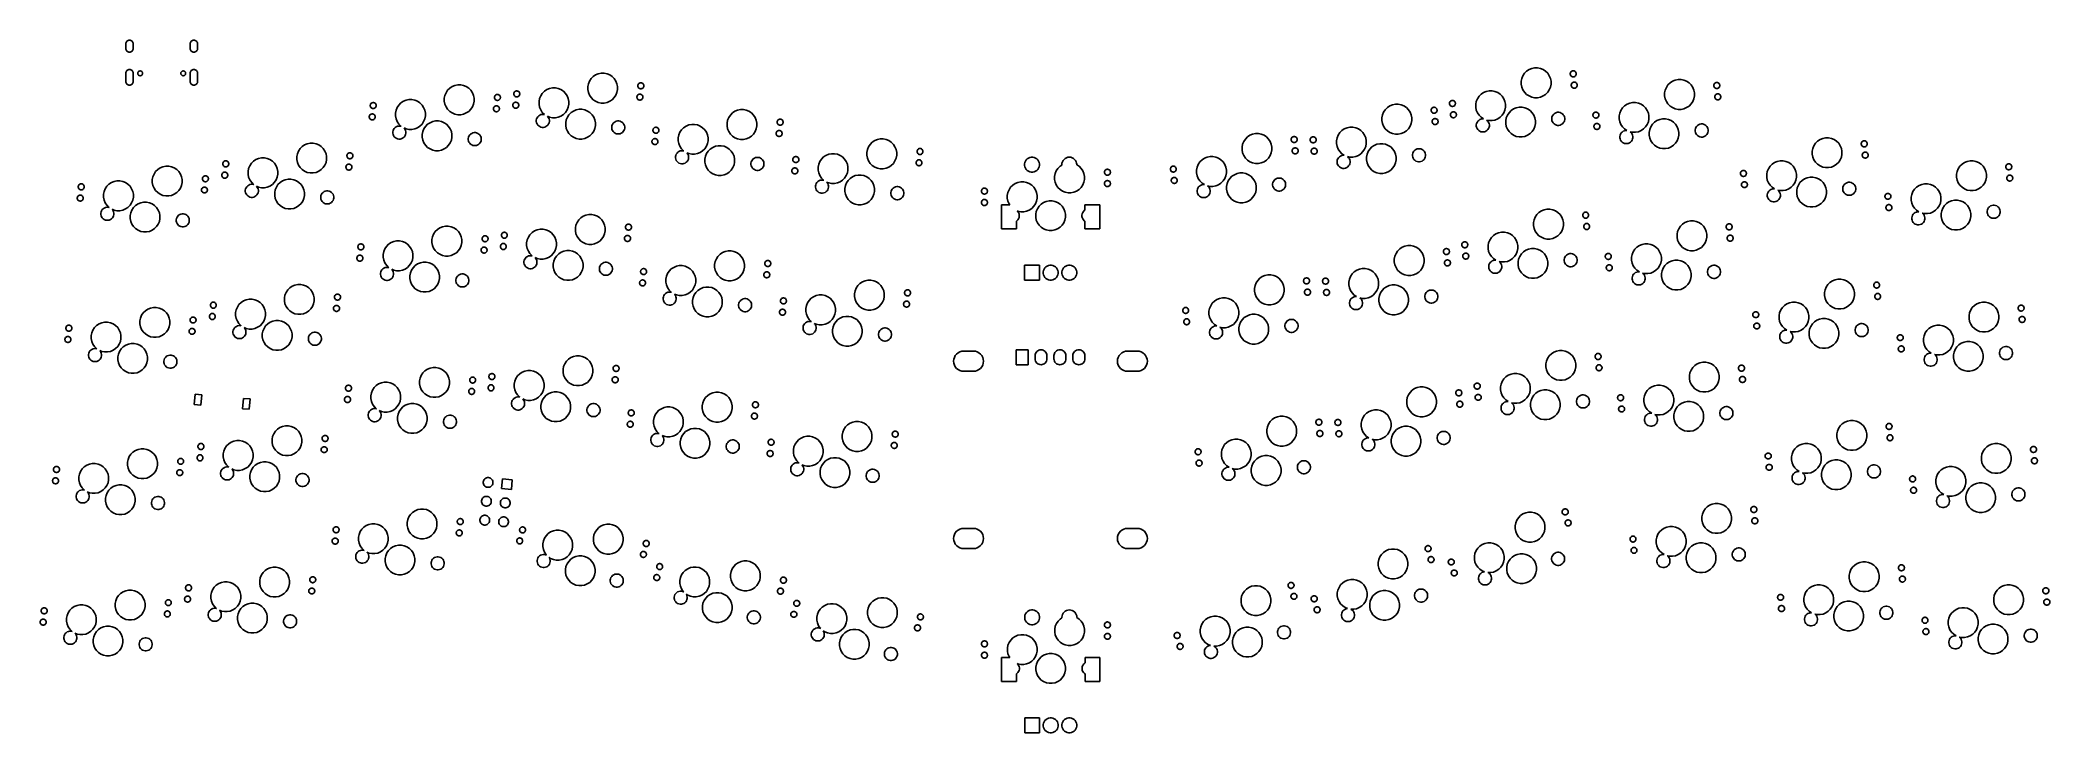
# Model space of a CAD drawing. Extents: x 2.8 to 13.4, y -6.7 to -3.
import ezdxf

# ---------------------------------------------------------------- set-up
doc = ezdxf.new("R2010")
doc.units = 0
doc.header["$MEASUREMENT"] = 0
doc.layers.add('BLACK', color=7, linetype='CONTINUOUS')

msp = doc.modelspace()

# ---------------------------------------------------------------- linework, layer by layer
at = {"layer": 'BLACK', "linetype": 'CONTINUOUS'}
for p, q in [((3.22283, -3.04982), (3.22312, -3.04693)), ((3.22283, -3.07538), (3.22283, -3.04982)), ((3.22312, -3.07827), (3.22283, -3.07538)), ((3.22312, -3.04693), (3.22425, -3.04322)), ((3.22425, -3.08198), (3.22312, -3.07827)), ((3.22425, -3.04322), (3.22607, -3.0398)), ((3.22607, -3.0398), (3.22853, -3.0368)), ((3.22853, -3.0368), (3.23153, -3.03434)), ((3.23153, -3.03434), (3.23495, -3.03251)), ((3.23495, -3.03251), (3.23866, -3.03139)), ((3.23866, -3.03139), (3.24252, -3.03101)), ((3.24252, -3.03101), (3.24638, -3.03139)), ((3.24638, -3.03139), (3.25009, -3.03251)), ((3.25009, -3.03251), (3.25351, -3.03434)), ((3.25351, -3.03434), (3.25651, -3.0368)), ((3.25651, -3.0368), (3.25897, -3.0398)), ((3.25897, -3.0398), (3.26079, -3.04322)), ((3.26079, -3.04322), (3.26192, -3.04693)), ((3.26192, -3.07827), (3.26079, -3.08198)), ((3.26192, -3.04693), (3.2622, -3.04982)), ((3.2622, -3.07538), (3.26192, -3.07827)), ((3.2622, -3.04982), (3.2622, -3.07538)), ((3.56299, -3.04982), (3.56328, -3.04693)), ((3.56299, -3.07538), (3.56299, -3.04982)), ((3.56328, -3.07827), (3.56299, -3.07538)), ((3.56328, -3.04693), (3.5644, -3.04322)), ((3.5644, -3.08198), (3.56328, -3.07827)), ((3.5644, -3.04322), (3.56623, -3.0398)), ((3.56623, -3.0398), (3.56869, -3.0368)), ((3.56869, -3.0368), (3.57169, -3.03434)), ((3.57169, -3.03434), (3.57511, -3.03251)), ((3.57511, -3.03251), (3.57882, -3.03139)), ((3.57882, -3.03139), (3.58268, -3.03101)), ((3.58268, -3.03101), (3.58654, -3.03139)), ((3.58654, -3.03139), (3.59025, -3.03251)), ((3.59025, -3.03251), (3.59367, -3.03434)), ((3.59367, -3.03434), (3.59666, -3.0368)), ((3.59666, -3.0368), (3.59912, -3.0398)), ((3.59912, -3.0398), (3.60095, -3.04322)), ((3.60095, -3.04322), (3.60208, -3.04693)), ((3.60208, -3.07827), (3.60095, -3.08198)), ((3.60208, -3.04693), (3.60236, -3.04982)), ((3.60236, -3.07538), (3.60208, -3.07827)), ((3.60236, -3.04982), (3.60236, -3.07538)), ((3.22607, -3.0854), (3.22425, -3.08198)), ((3.22853, -3.0884), (3.22607, -3.0854)), ((3.23153, -3.09086), (3.22853, -3.0884)), ((3.23495, -3.09268), (3.23153, -3.09086)), ((3.23866, -3.09381), (3.23495, -3.09268)), ((3.23495, -3.18724), (3.23866, -3.18611)), ((3.24252, -3.09419), (3.23866, -3.09381)), ((3.23866, -3.18611), (3.24252, -3.18573)), ((3.24638, -3.09381), (3.24252, -3.09419)), ((3.24252, -3.18573), (3.24638, -3.18611)), ((3.25009, -3.09268), (3.24638, -3.09381)), ((3.24638, -3.18611), (3.25009, -3.18724)), ((3.25351, -3.09086), (3.25009, -3.09268)), ((3.25651, -3.0884), (3.25351, -3.09086)), ((3.25897, -3.0854), (3.25651, -3.0884)), ((3.26079, -3.08198), (3.25897, -3.0854)), ((3.56623, -3.0854), (3.5644, -3.08198)), ((3.56869, -3.0884), (3.56623, -3.0854)), ((3.57169, -3.09086), (3.56869, -3.0884)), ((3.57511, -3.09268), (3.57169, -3.09086)), ((3.57882, -3.09381), (3.57511, -3.09268)), ((3.57511, -3.18724), (3.57882, -3.18611)), ((3.58268, -3.09419), (3.57882, -3.09381)), ((3.57882, -3.18611), (3.58268, -3.18573)), ((3.58654, -3.09381), (3.58268, -3.09419)), ((3.58268, -3.18573), (3.58654, -3.18611)), ((3.59025, -3.09268), (3.58654, -3.09381)), ((3.58654, -3.18611), (3.59025, -3.18724)), ((3.59367, -3.09086), (3.59025, -3.09268)), ((3.59666, -3.0884), (3.59367, -3.09086)), ((3.59912, -3.0854), (3.59666, -3.0884)), ((3.60095, -3.08198), (3.59912, -3.0854)), ((10.6269, -3.19516), (10.6398, -3.18654)), ((10.6398, -3.18654), (10.6541, -3.1806)), ((10.6541, -3.1806), (10.6694, -3.17758)), ((10.6694, -3.17758), (10.6849, -3.17758)), ((10.6849, -3.17758), (10.7001, -3.1806)), ((10.7001, -3.1806), (10.7144, -3.18654)), ((10.7144, -3.18654), (10.7273, -3.19516)), ((3.22283, -3.20454), (3.22312, -3.20165)), ((3.22283, -3.24979), (3.22283, -3.20454)), ((3.22312, -3.25268), (3.22283, -3.24979)), ((3.22312, -3.20165), (3.22425, -3.19794)), ((3.22425, -3.25639), (3.22312, -3.25268)), ((3.22425, -3.19794), (3.22607, -3.19452)), ((3.22607, -3.25981), (3.22425, -3.25639)), ((3.22607, -3.19452), (3.22853, -3.19153)), ((3.22853, -3.26281), (3.22607, -3.25981)), ((3.22853, -3.19153), (3.23153, -3.18907)), ((3.23153, -3.26527), (3.22853, -3.26281)), ((3.23153, -3.18907), (3.23495, -3.18724)), ((3.23495, -3.26709), (3.23153, -3.26527)), ((3.23866, -3.26822), (3.23495, -3.26709)), ((3.24252, -3.2686), (3.23866, -3.26822)), ((3.24638, -3.26822), (3.24252, -3.2686)), ((3.25009, -3.26709), (3.24638, -3.26822)), ((3.25009, -3.18724), (3.25351, -3.18907)), ((3.25351, -3.26527), (3.25009, -3.26709)), ((3.25351, -3.18907), (3.25651, -3.19153)), ((3.25651, -3.26281), (3.25351, -3.26527)), ((3.25651, -3.19153), (3.25897, -3.19452)), ((3.25897, -3.25981), (3.25651, -3.26281)), ((3.25897, -3.19452), (3.26079, -3.19794)), ((3.26079, -3.25639), (3.25897, -3.25981)), ((3.26079, -3.19794), (3.26192, -3.20165)), ((3.26192, -3.25268), (3.26079, -3.25639)), ((3.26192, -3.20165), (3.2622, -3.20454)), ((3.2622, -3.24979), (3.26192, -3.25268)), ((3.2622, -3.20454), (3.2622, -3.24979)), ((3.28602, -3.20504), (3.28652, -3.20257)), ((3.28602, -3.20756), (3.28602, -3.20504)), ((3.28652, -3.21003), (3.28602, -3.20756)), ((3.28652, -3.20257), (3.28748, -3.20024)), ((3.28748, -3.21236), (3.28652, -3.21003)), ((3.28748, -3.20024), (3.28888, -3.19814)), ((3.28888, -3.21446), (3.28748, -3.21236)), ((3.28888, -3.19814), (3.29066, -3.19636)), ((3.29066, -3.21624), (3.28888, -3.21446)), ((3.29066, -3.19636), (3.29276, -3.19496)), ((3.29276, -3.21764), (3.29066, -3.21624)), ((3.29276, -3.19496), (3.29509, -3.194)), ((3.29509, -3.2186), (3.29276, -3.21764)), ((3.29509, -3.194), (3.29756, -3.1935)), ((3.29756, -3.21909), (3.29509, -3.2186)), ((3.29756, -3.1935), (3.30008, -3.1935)), ((3.30008, -3.21909), (3.29756, -3.21909)), ((3.30008, -3.1935), (3.30255, -3.194)), ((3.30255, -3.2186), (3.30008, -3.21909)), ((3.30255, -3.194), (3.30488, -3.19496)), ((3.30488, -3.21764), (3.30255, -3.2186)), ((3.30488, -3.19496), (3.30698, -3.19636)), ((3.30698, -3.21624), (3.30488, -3.21764)), ((3.30698, -3.19636), (3.30876, -3.19814)), ((3.30876, -3.21446), (3.30698, -3.21624)), ((3.30876, -3.19814), (3.31016, -3.20024)), ((3.31016, -3.21236), (3.30876, -3.21446)), ((3.31016, -3.20024), (3.31112, -3.20257)), ((3.31112, -3.21003), (3.31016, -3.21236)), ((3.31112, -3.20257), (3.31161, -3.20504)), ((3.31161, -3.20756), (3.31112, -3.21003)), ((3.31161, -3.20504), (3.31161, -3.20756)), ((3.51358, -3.20504), (3.51407, -3.20257)), ((3.51358, -3.20756), (3.51358, -3.20504)), ((3.51407, -3.21003), (3.51358, -3.20756)), ((3.51407, -3.20257), (3.51504, -3.20024)), ((3.51504, -3.21236), (3.51407, -3.21003)), ((3.51504, -3.20024), (3.51644, -3.19814)), ((3.51644, -3.21446), (3.51504, -3.21236)), ((3.51644, -3.19814), (3.51822, -3.19636)), ((3.51822, -3.21624), (3.51644, -3.21446)), ((3.51822, -3.19636), (3.52032, -3.19496)), ((3.52032, -3.21764), (3.51822, -3.21624)), ((3.52032, -3.19496), (3.52265, -3.194)), ((3.52265, -3.2186), (3.52032, -3.21764)), ((3.52265, -3.194), (3.52512, -3.1935)), ((3.52512, -3.21909), (3.52265, -3.2186)), ((3.52512, -3.1935), (3.52764, -3.1935)), ((3.52764, -3.21909), (3.52512, -3.21909)), ((3.52764, -3.1935), (3.53011, -3.194)), ((3.53011, -3.2186), (3.52764, -3.21909)), ((3.53011, -3.194), (3.53244, -3.19496)), ((3.53244, -3.21764), (3.53011, -3.2186)), ((3.53244, -3.19496), (3.53453, -3.19636)), ((3.53453, -3.21624), (3.53244, -3.21764)), ((3.53453, -3.19636), (3.53632, -3.19814)), ((3.53632, -3.21446), (3.53453, -3.21624)), ((3.53632, -3.19814), (3.53772, -3.20024)), ((3.53772, -3.21236), (3.53632, -3.21446)), ((3.53772, -3.20024), (3.53868, -3.20257)), ((3.53868, -3.21003), (3.53772, -3.21236)), ((3.53868, -3.20257), (3.53917, -3.20504)), ((3.53917, -3.20756), (3.53868, -3.21003)), ((3.53917, -3.20504), (3.53917, -3.20756)), ((3.56299, -3.20454), (3.56328, -3.20165)), ((3.56299, -3.24979), (3.56299, -3.20454)), ((3.56328, -3.25268), (3.56299, -3.24979)), ((3.56328, -3.20165), (3.5644, -3.19794)), ((3.5644, -3.25639), (3.56328, -3.25268)), ((3.5644, -3.19794), (3.56623, -3.19452)), ((3.56623, -3.25981), (3.5644, -3.25639)), ((3.56623, -3.19452), (3.56869, -3.19153)), ((3.56869, -3.26281), (3.56623, -3.25981)), ((3.56869, -3.19153), (3.57169, -3.18907)), ((3.57169, -3.26527), (3.56869, -3.26281)), ((3.57169, -3.18907), (3.57511, -3.18724)), ((3.57511, -3.26709), (3.57169, -3.26527)), ((3.57882, -3.26822), (3.57511, -3.26709)), ((3.58268, -3.2686), (3.57882, -3.26822)), ((3.58654, -3.26822), (3.58268, -3.2686)), ((3.59025, -3.26709), (3.58654, -3.26822)), ((3.59025, -3.18724), (3.59367, -3.18907)), ((3.59367, -3.26527), (3.59025, -3.26709)), ((3.59367, -3.18907), (3.59666, -3.19153)), ((3.59666, -3.26281), (3.59367, -3.26527)), ((3.59666, -3.19153), (3.59912, -3.19452)), ((3.59912, -3.25981), (3.59666, -3.26281)), ((3.59912, -3.19452), (3.60095, -3.19794)), ((3.60095, -3.25639), (3.59912, -3.25981)), ((3.60095, -3.19794), (3.60208, -3.20165)), ((3.60208, -3.25268), (3.60095, -3.25639)), ((3.60208, -3.20165), (3.60236, -3.20454)), ((3.60236, -3.24979), (3.60208, -3.25268)), ((3.60236, -3.20454), (3.60236, -3.24979)), ((4.92398, -3.29596), (4.93495, -3.28499)), ((4.93495, -3.28499), (4.94785, -3.27637)), ((4.94785, -3.27637), (4.96218, -3.27044)), ((4.96218, -3.27044), (4.97739, -3.26741)), ((4.97739, -3.26741), (4.9929, -3.26741)), ((4.9929, -3.26741), (5.00811, -3.27044)), ((5.00811, -3.27044), (5.02244, -3.27637)), ((5.02244, -3.27637), (5.03534, -3.28499)), ((5.03534, -3.28499), (5.04631, -3.29596)), ((5.43545, -3.30115), (5.44834, -3.29253)), ((5.44834, -3.29253), (5.46267, -3.2866)), ((5.46267, -3.2866), (5.47788, -3.28357)), ((5.47788, -3.28357), (5.49339, -3.28357)), ((5.49339, -3.28357), (5.50861, -3.2866)), ((5.50861, -3.2866), (5.52294, -3.29253)), ((5.52294, -3.29253), (5.53583, -3.30115)), ((5.66466, -3.27673), (5.66769, -3.26151)), ((5.66466, -3.29224), (5.66466, -3.27673)), ((5.66769, -3.30745), (5.66466, -3.29224)), ((5.66769, -3.26151), (5.67363, -3.24718)), ((5.67363, -3.24718), (5.68224, -3.23429)), ((5.68224, -3.23429), (5.69321, -3.22332)), ((5.69321, -3.22332), (5.70611, -3.2147)), ((5.70611, -3.2147), (5.72044, -3.20877)), ((5.72044, -3.20877), (5.73565, -3.20574)), ((5.73565, -3.20574), (5.75116, -3.20574)), ((5.75116, -3.20574), (5.76637, -3.20877)), ((5.76637, -3.20877), (5.7807, -3.2147)), ((5.7807, -3.2147), (5.7936, -3.22332)), ((5.7936, -3.22332), (5.80457, -3.23429)), ((5.80457, -3.23429), (5.81318, -3.24718)), ((5.81318, -3.24718), (5.81912, -3.26151)), ((5.81912, -3.26151), (5.82214, -3.27673)), ((5.82214, -3.29224), (5.81912, -3.30745)), ((5.82214, -3.27673), (5.82214, -3.29224)), ((5.92951, -3.27048), (5.93011, -3.26743)), ((5.92951, -3.27358), (5.92951, -3.27048)), ((5.93011, -3.27662), (5.92951, -3.27358)), ((5.93011, -3.26743), (5.9313, -3.26457)), ((5.9313, -3.27949), (5.93011, -3.27662)), ((5.9313, -3.26457), (5.93303, -3.26199)), ((5.93303, -3.28207), (5.9313, -3.27949)), ((5.93303, -3.26199), (5.93522, -3.2598)), ((5.93522, -3.28426), (5.93303, -3.28207)), ((5.93522, -3.2598), (5.9378, -3.25807)), ((5.9378, -3.28598), (5.93522, -3.28426)), ((5.9378, -3.25807), (5.94066, -3.25688)), ((5.94066, -3.28717), (5.9378, -3.28598)), ((5.94066, -3.25688), (5.94371, -3.25628)), ((5.94371, -3.28778), (5.94066, -3.28717)), ((5.94371, -3.25628), (5.94681, -3.25628)), ((5.94681, -3.28778), (5.94371, -3.28778)), ((5.94681, -3.25628), (5.94985, -3.25688)), ((5.94985, -3.28717), (5.94681, -3.28778)), ((5.94985, -3.25688), (5.95272, -3.25807)), ((5.95272, -3.28598), (5.94985, -3.28717)), ((5.95272, -3.25807), (5.9553, -3.2598)), ((5.9553, -3.28426), (5.95272, -3.28598)), ((5.9553, -3.2598), (5.95749, -3.26199)), ((5.95749, -3.28207), (5.9553, -3.28426)), ((5.95749, -3.26199), (5.95921, -3.26457)), ((5.95921, -3.27949), (5.95749, -3.28207)), ((5.95921, -3.26457), (5.9604, -3.26743)), ((5.9604, -3.27662), (5.95921, -3.27949)), ((5.9604, -3.26743), (5.96101, -3.27048)), ((5.96101, -3.27358), (5.9604, -3.27662)), ((5.96101, -3.27048), (5.96101, -3.27358)), ((10.5984, -3.24856), (10.6014, -3.23335)), ((10.5984, -3.26407), (10.5984, -3.24856)), ((10.6014, -3.27928), (10.5984, -3.26407)), ((10.6014, -3.23335), (10.6073, -3.21902)), ((10.6073, -3.29361), (10.6014, -3.27928)), ((10.6073, -3.21902), (10.616, -3.20612)), ((10.616, -3.20612), (10.6269, -3.19516)), ((10.7273, -3.19516), (10.7383, -3.20612)), ((10.7383, -3.20612), (10.7469, -3.21902)), ((10.7469, -3.21902), (10.7528, -3.23335)), ((10.7528, -3.27928), (10.7469, -3.29361)), ((10.7528, -3.23335), (10.7559, -3.24856)), ((10.7559, -3.26407), (10.7528, -3.27928)), ((10.7559, -3.24856), (10.7559, -3.26407)), ((10.858, -3.20745), (10.8586, -3.20441)), ((10.858, -3.21055), (10.858, -3.20745)), ((10.8586, -3.21359), (10.858, -3.21055)), ((10.8586, -3.20441), (10.8598, -3.20154)), ((10.8598, -3.21646), (10.8586, -3.21359)), ((10.8598, -3.20154), (10.8615, -3.19896)), ((10.8615, -3.21904), (10.8598, -3.21646)), ((10.8615, -3.19896), (10.8637, -3.19677)), ((10.8637, -3.22123), (10.8615, -3.21904)), ((10.8632, -3.26722), (10.8638, -3.26418)), ((10.8632, -3.27032), (10.8632, -3.26722)), ((10.8638, -3.27337), (10.8632, -3.27032)), ((10.8637, -3.19677), (10.8663, -3.19504)), ((10.8663, -3.22296), (10.8637, -3.22123)), ((10.8638, -3.26418), (10.865, -3.26131)), ((10.865, -3.27623), (10.8638, -3.27337)), ((10.865, -3.26131), (10.8667, -3.25873)), ((10.8667, -3.27881), (10.865, -3.27623)), ((10.8663, -3.19504), (10.8691, -3.19386)), ((10.8691, -3.22414), (10.8663, -3.22296)), ((10.8667, -3.25873), (10.8689, -3.25654)), ((10.8689, -3.281), (10.8667, -3.27881)), ((10.8689, -3.25654), (10.8715, -3.25482)), ((10.8715, -3.28273), (10.8689, -3.281)), ((10.8691, -3.19386), (10.8722, -3.19325)), ((10.8722, -3.22475), (10.8691, -3.22414)), ((10.8715, -3.25482), (10.8744, -3.25363)), ((10.8744, -3.28391), (10.8715, -3.28273)), ((10.8722, -3.19325), (10.8753, -3.19325)), ((10.8753, -3.22475), (10.8722, -3.22475)), ((10.8744, -3.25363), (10.8774, -3.25302)), ((10.8774, -3.28452), (10.8744, -3.28391)), ((10.8753, -3.19325), (10.8783, -3.19386)), ((10.8783, -3.22414), (10.8753, -3.22475)), ((10.8774, -3.25302), (10.8805, -3.25302)), ((10.8805, -3.28452), (10.8774, -3.28452)), ((10.8783, -3.19386), (10.8812, -3.19504)), ((10.8812, -3.22296), (10.8783, -3.22414)), ((10.8805, -3.25302), (10.8836, -3.25363)), ((10.8836, -3.28391), (10.8805, -3.28452)), ((10.8812, -3.19504), (10.8838, -3.19677)), ((10.8838, -3.22123), (10.8812, -3.22296)), ((10.8836, -3.25363), (10.8864, -3.25482)), ((10.8864, -3.28273), (10.8836, -3.28391)), ((10.8838, -3.19677), (10.886, -3.19896)), ((10.886, -3.21904), (10.8838, -3.22123)), ((10.886, -3.19896), (10.8877, -3.20154)), ((10.8877, -3.21646), (10.886, -3.21904)), ((10.8864, -3.25482), (10.889, -3.25654)), ((10.889, -3.281), (10.8864, -3.28273)), ((10.8877, -3.20154), (10.8889, -3.20441)), ((10.8889, -3.21359), (10.8877, -3.21646)), ((10.8889, -3.20441), (10.8895, -3.20745)), ((10.8895, -3.21055), (10.8889, -3.21359)), ((10.889, -3.25654), (10.8912, -3.25873)), ((10.8912, -3.27881), (10.889, -3.281)), ((10.8895, -3.20745), (10.8895, -3.21055)), ((10.8912, -3.25873), (10.8929, -3.26131)), ((10.8929, -3.27623), (10.8912, -3.27881)), ((10.8929, -3.26131), (10.8941, -3.26418)), ((10.8941, -3.27337), (10.8929, -3.27623)), ((10.8941, -3.26418), (10.8947, -3.26722)), ((10.8947, -3.27032), (10.8941, -3.27337)), ((10.8947, -3.26722), (10.8947, -3.27032)), ((11.3597, -3.29502), (11.3656, -3.28069)), ((11.3656, -3.28069), (11.3742, -3.26779)), ((11.3742, -3.26779), (11.3852, -3.25682)), ((11.3852, -3.25682), (11.3981, -3.24821)), ((11.3981, -3.24821), (11.4124, -3.24227)), ((11.4124, -3.24227), (11.4276, -3.23924)), ((11.4276, -3.23924), (11.4431, -3.23924)), ((11.4431, -3.23924), (11.4583, -3.24227)), ((11.4583, -3.24227), (11.4727, -3.24821)), ((11.4727, -3.24821), (11.4856, -3.25682)), ((11.4856, -3.25682), (11.4965, -3.26779)), ((11.4965, -3.26779), (11.5052, -3.28069)), ((11.5052, -3.28069), (11.5111, -3.29502)), ((11.6163, -3.26912), (11.6169, -3.26607)), ((11.6163, -3.27222), (11.6163, -3.26912)), ((11.6169, -3.27526), (11.6163, -3.27222)), ((11.6169, -3.26607), (11.618, -3.26321)), ((11.618, -3.27813), (11.6169, -3.27526)), ((11.618, -3.26321), (11.6198, -3.26063)), ((11.6198, -3.28071), (11.618, -3.27813)), ((11.6198, -3.26063), (11.622, -3.25844)), ((11.622, -3.2829), (11.6198, -3.28071)), ((11.622, -3.25844), (11.6245, -3.25671)), ((11.6245, -3.28462), (11.622, -3.2829)), ((11.6245, -3.25671), (11.6274, -3.25552)), ((11.6274, -3.28581), (11.6245, -3.28462)), ((11.6274, -3.25552), (11.6304, -3.25492)), ((11.6304, -3.28642), (11.6274, -3.28581)), ((11.6304, -3.25492), (11.6336, -3.25492)), ((11.6336, -3.28642), (11.6304, -3.28642)), ((11.6336, -3.25492), (11.6366, -3.25552)), ((11.6366, -3.28581), (11.6336, -3.28642)), ((11.6366, -3.25552), (11.6395, -3.25671)), ((11.6395, -3.28462), (11.6366, -3.28581)), ((11.6395, -3.25671), (11.642, -3.25844)), ((11.642, -3.2829), (11.6395, -3.28462)), ((11.642, -3.25844), (11.6442, -3.26063)), ((11.6442, -3.28071), (11.642, -3.2829)), ((11.6442, -3.26063), (11.646, -3.26321)), ((11.646, -3.27813), (11.6442, -3.28071)), ((11.646, -3.26321), (11.6471, -3.26607)), ((11.6471, -3.27526), (11.646, -3.27813)), ((11.6471, -3.26607), (11.6477, -3.26912)), ((11.6477, -3.27222), (11.6471, -3.27526)), ((11.6477, -3.26912), (11.6477, -3.27222)), ((4.51501, -3.37511), (4.51561, -3.37207)), ((4.51501, -3.37821), (4.51501, -3.37511)), ((4.51561, -3.38126), (4.51501, -3.37821)), ((4.51561, -3.37207), (4.5168, -3.3692)), ((4.5168, -3.38412), (4.51561, -3.38126)), ((4.5168, -3.3692), (4.51852, -3.36662)), ((4.51852, -3.3867), (4.5168, -3.38412)), ((4.51852, -3.36662), (4.52072, -3.36443)), ((4.52072, -3.3889), (4.51852, -3.3867)), ((4.52072, -3.36443), (4.5233, -3.36271)), ((4.5233, -3.39062), (4.52072, -3.3889)), ((4.5233, -3.36271), (4.52616, -3.36152)), ((4.52616, -3.39181), (4.5233, -3.39062)), ((4.52616, -3.36152), (4.5292, -3.36092)), ((4.5292, -3.39241), (4.52616, -3.39181)), ((4.5292, -3.36092), (4.53231, -3.36092)), ((4.53231, -3.39241), (4.5292, -3.39241)), ((4.53231, -3.36092), (4.53535, -3.36152)), ((4.53535, -3.39181), (4.53231, -3.39241)), ((4.53535, -3.36152), (4.53821, -3.36271)), ((4.53821, -3.39062), (4.53535, -3.39181)), ((4.53821, -3.36271), (4.54079, -3.36443)), ((4.54079, -3.3889), (4.53821, -3.39062)), ((4.54079, -3.36443), (4.54299, -3.36662)), ((4.54299, -3.3867), (4.54079, -3.3889)), ((4.54299, -3.36662), (4.54471, -3.3692)), ((4.54471, -3.38412), (4.54299, -3.3867)), ((4.54471, -3.3692), (4.5459, -3.37207)), ((4.5459, -3.38126), (4.54471, -3.38412)), ((4.5459, -3.37207), (4.5465, -3.37511)), ((4.5465, -3.37821), (4.5459, -3.38126)), ((4.5465, -3.37511), (4.5465, -3.37821)), ((4.65167, -3.40101), (4.6576, -3.38668)), ((4.6576, -3.38668), (4.66622, -3.37379)), ((4.66622, -3.37379), (4.67719, -3.36282)), ((4.67719, -3.36282), (4.69008, -3.3542)), ((4.69008, -3.3542), (4.70441, -3.34827)), ((4.70441, -3.34827), (4.71962, -3.34524)), ((4.71962, -3.34524), (4.73513, -3.34524)), ((4.73513, -3.34524), (4.75035, -3.34827)), ((4.75035, -3.34827), (4.76468, -3.3542)), ((4.76468, -3.3542), (4.77757, -3.36282)), ((4.77757, -3.36282), (4.78854, -3.37379)), ((4.78854, -3.37379), (4.79716, -3.38668)), ((4.79716, -3.38668), (4.80309, -3.40101)), ((4.9064, -3.33839), (4.90943, -3.32318)), ((4.9064, -3.3539), (4.9064, -3.33839)), ((4.90943, -3.36912), (4.9064, -3.3539)), ((4.90943, -3.32318), (4.91537, -3.30885)), ((4.91537, -3.38345), (4.90943, -3.36912)), ((4.91537, -3.30885), (4.92398, -3.29596)), ((4.92398, -3.39634), (4.91537, -3.38345)), ((4.93495, -3.40731), (4.92398, -3.39634)), ((5.04631, -3.39634), (5.03534, -3.40731)), ((5.04631, -3.29596), (5.05492, -3.30885)), ((5.05492, -3.38345), (5.04631, -3.39634)), ((5.05492, -3.30885), (5.06086, -3.32318)), ((5.06086, -3.36912), (5.05492, -3.38345)), ((5.06086, -3.32318), (5.06388, -3.33839)), ((5.06388, -3.3539), (5.06086, -3.36912)), ((5.06388, -3.33839), (5.06388, -3.3539)), ((5.16602, -3.39192), (5.16663, -3.38887)), ((5.16602, -3.39502), (5.16602, -3.39192)), ((5.16663, -3.39806), (5.16602, -3.39502)), ((5.16663, -3.38887), (5.16781, -3.38601)), ((5.16781, -3.40093), (5.16663, -3.39806)), ((5.16781, -3.38601), (5.16954, -3.38343)), ((5.16954, -3.38343), (5.17173, -3.38123)), ((5.17125, -3.33214), (5.17185, -3.3291)), ((5.17125, -3.33525), (5.17125, -3.33214)), ((5.17185, -3.33829), (5.17125, -3.33525)), ((5.17173, -3.38123), (5.17431, -3.37951)), ((5.17185, -3.3291), (5.17304, -3.32624)), ((5.17304, -3.34115), (5.17185, -3.33829)), ((5.17304, -3.32624), (5.17477, -3.32366)), ((5.17477, -3.34373), (5.17304, -3.34115)), ((5.17431, -3.37951), (5.17717, -3.37832)), ((5.17477, -3.32366), (5.17696, -3.32146)), ((5.17696, -3.34593), (5.17477, -3.34373)), ((5.17696, -3.32146), (5.17954, -3.31974)), ((5.17954, -3.34765), (5.17696, -3.34593)), ((5.17717, -3.37832), (5.18022, -3.37772)), ((5.17954, -3.31974), (5.1824, -3.31855)), ((5.1824, -3.34884), (5.17954, -3.34765)), ((5.18022, -3.37772), (5.18332, -3.37772)), ((5.1824, -3.31855), (5.18545, -3.31795)), ((5.18545, -3.34944), (5.1824, -3.34884)), ((5.18332, -3.37772), (5.18636, -3.37832)), ((5.18545, -3.31795), (5.18855, -3.31795)), ((5.18855, -3.34944), (5.18545, -3.34944)), ((5.18636, -3.37832), (5.18923, -3.37951)), ((5.18855, -3.31795), (5.19159, -3.31855)), ((5.19159, -3.34884), (5.18855, -3.34944)), ((5.18923, -3.37951), (5.19181, -3.38123)), ((5.19159, -3.31855), (5.19446, -3.31974)), ((5.19446, -3.34765), (5.19159, -3.34884)), ((5.19181, -3.38123), (5.194, -3.38343)), ((5.194, -3.38343), (5.19572, -3.38601)), ((5.19446, -3.31974), (5.19704, -3.32146)), ((5.19704, -3.34593), (5.19446, -3.34765)), ((5.19572, -3.38601), (5.19691, -3.38887)), ((5.19691, -3.39806), (5.19572, -3.40093)), ((5.19691, -3.38887), (5.19752, -3.39192)), ((5.19752, -3.39502), (5.19691, -3.39806)), ((5.19704, -3.32146), (5.19923, -3.32366)), ((5.19923, -3.34373), (5.19704, -3.34593)), ((5.19752, -3.39192), (5.19752, -3.39502)), ((5.19923, -3.32366), (5.20095, -3.32624)), ((5.20095, -3.34115), (5.19923, -3.34373)), ((5.20095, -3.32624), (5.20214, -3.3291)), ((5.20214, -3.33829), (5.20095, -3.34115)), ((5.20214, -3.3291), (5.20275, -3.33214)), ((5.20275, -3.33525), (5.20214, -3.33829)), ((5.20275, -3.33214), (5.20275, -3.33525)), ((5.26804, -3.37322), (5.26864, -3.37017)), ((5.26804, -3.37632), (5.26804, -3.37322)), ((5.26864, -3.37936), (5.26804, -3.37632)), ((5.26864, -3.37017), (5.26983, -3.36731)), ((5.26983, -3.38223), (5.26864, -3.37936)), ((5.26983, -3.36731), (5.27155, -3.36473)), ((5.27155, -3.38481), (5.26983, -3.38223)), ((5.27155, -3.36473), (5.27375, -3.36253)), ((5.27375, -3.387), (5.27155, -3.38481)), ((5.27327, -3.31344), (5.27387, -3.3104)), ((5.27327, -3.31655), (5.27327, -3.31344)), ((5.27387, -3.31959), (5.27327, -3.31655)), ((5.27375, -3.36253), (5.27633, -3.36081)), ((5.27633, -3.38872), (5.27375, -3.387)), ((5.27387, -3.3104), (5.27506, -3.30754)), ((5.27506, -3.32246), (5.27387, -3.31959)), ((5.27506, -3.30754), (5.27678, -3.30496)), ((5.27678, -3.32503), (5.27506, -3.32246)), ((5.27633, -3.36081), (5.27919, -3.35962)), ((5.27919, -3.38991), (5.27633, -3.38872)), ((5.27678, -3.30496), (5.27898, -3.30276)), ((5.27898, -3.32723), (5.27678, -3.32503)), ((5.27898, -3.30276), (5.28156, -3.30104)), ((5.28156, -3.32895), (5.27898, -3.32723)), ((5.27919, -3.35962), (5.28224, -3.35902)), ((5.28224, -3.39052), (5.27919, -3.38991)), ((5.28156, -3.30104), (5.28442, -3.29985)), ((5.28442, -3.33014), (5.28156, -3.32895)), ((5.28224, -3.35902), (5.28534, -3.35902)), ((5.28534, -3.39052), (5.28224, -3.39052)), ((5.28442, -3.29985), (5.28746, -3.29925)), ((5.28746, -3.33074), (5.28442, -3.33014)), ((5.28534, -3.35902), (5.28838, -3.35962)), ((5.28838, -3.38991), (5.28534, -3.39052)), ((5.28746, -3.29925), (5.29057, -3.29925)), ((5.29057, -3.33074), (5.28746, -3.33074)), ((5.28838, -3.35962), (5.29125, -3.36081)), ((5.29125, -3.38872), (5.28838, -3.38991)), ((5.29057, -3.29925), (5.29361, -3.29985)), ((5.29361, -3.33014), (5.29057, -3.33074)), ((5.29125, -3.36081), (5.29382, -3.36253)), ((5.29382, -3.387), (5.29125, -3.38872)), ((5.29361, -3.29985), (5.29647, -3.30104)), ((5.29647, -3.32895), (5.29361, -3.33014)), ((5.29382, -3.36253), (5.29602, -3.36473)), ((5.29602, -3.38481), (5.29382, -3.387)), ((5.29602, -3.36473), (5.29774, -3.36731)), ((5.29774, -3.38223), (5.29602, -3.38481)), ((5.29647, -3.30104), (5.29905, -3.30276)), ((5.29905, -3.32723), (5.29647, -3.32895)), ((5.29774, -3.36731), (5.29893, -3.37017)), ((5.29893, -3.37936), (5.29774, -3.38223)), ((5.29893, -3.37017), (5.29953, -3.37322)), ((5.29953, -3.37632), (5.29893, -3.37936)), ((5.29905, -3.30276), (5.30125, -3.30496)), ((5.30125, -3.32503), (5.29905, -3.32723)), ((5.29953, -3.37322), (5.29953, -3.37632)), ((5.30125, -3.30496), (5.30297, -3.30754)), ((5.30297, -3.32246), (5.30125, -3.32503)), ((5.30297, -3.30754), (5.30416, -3.3104)), ((5.30416, -3.31959), (5.30297, -3.32246)), ((5.30416, -3.3104), (5.30476, -3.31344)), ((5.30476, -3.31655), (5.30416, -3.31959)), ((5.30476, -3.31344), (5.30476, -3.31655)), ((5.4069, -3.35456), (5.40993, -3.33934)), ((5.4069, -3.37007), (5.4069, -3.35456)), ((5.40993, -3.38528), (5.4069, -3.37007)), ((5.40993, -3.33934), (5.41586, -3.32502)), ((5.41586, -3.39961), (5.40993, -3.38528)), ((5.41586, -3.32502), (5.42448, -3.31212)), ((5.42448, -3.31212), (5.43545, -3.30115)), ((5.53583, -3.30115), (5.5468, -3.31212)), ((5.5468, -3.31212), (5.55542, -3.32502)), ((5.55542, -3.32502), (5.56135, -3.33934)), ((5.56135, -3.38528), (5.55542, -3.39961)), ((5.56135, -3.33934), (5.56438, -3.35456)), ((5.56438, -3.37007), (5.56135, -3.38528)), ((5.56438, -3.35456), (5.56438, -3.37007)), ((5.60346, -3.39952), (5.61862, -3.39651)), ((5.61862, -3.39651), (5.63408, -3.39651)), ((5.63408, -3.39651), (5.64925, -3.39952)), ((5.67363, -3.32178), (5.66769, -3.30745)), ((5.68224, -3.33468), (5.67363, -3.32178)), ((5.69321, -3.34564), (5.68224, -3.33468)), ((5.70611, -3.35426), (5.69321, -3.34564)), ((5.72044, -3.3602), (5.70611, -3.35426)), ((5.73565, -3.36322), (5.72044, -3.3602)), ((5.75116, -3.36322), (5.73565, -3.36322)), ((5.76637, -3.3602), (5.75116, -3.36322)), ((5.7807, -3.35426), (5.76637, -3.3602)), ((5.7936, -3.34564), (5.7807, -3.35426)), ((5.80457, -3.33468), (5.7936, -3.34564)), ((5.81318, -3.32178), (5.80457, -3.33468)), ((5.81912, -3.30745), (5.81318, -3.32178)), ((5.92428, -3.33025), (5.92489, -3.32721)), ((5.92428, -3.33335), (5.92428, -3.33025)), ((5.92489, -3.33639), (5.92428, -3.33335)), ((5.92489, -3.32721), (5.92607, -3.32434)), ((5.92607, -3.33926), (5.92489, -3.33639)), ((5.92607, -3.32434), (5.9278, -3.32176)), ((5.9278, -3.34184), (5.92607, -3.33926)), ((5.9278, -3.32176), (5.92999, -3.31957)), ((5.92999, -3.34403), (5.9278, -3.34184)), ((5.92999, -3.31957), (5.93257, -3.31784)), ((5.93257, -3.34575), (5.92999, -3.34403)), ((5.93257, -3.31784), (5.93543, -3.31666)), ((5.93543, -3.34694), (5.93257, -3.34575)), ((5.93543, -3.31666), (5.93848, -3.31605)), ((5.93848, -3.34755), (5.93543, -3.34694)), ((5.93848, -3.31605), (5.94158, -3.31605)), ((5.94158, -3.34755), (5.93848, -3.34755)), ((5.94158, -3.31605), (5.94462, -3.31666)), ((5.94462, -3.34694), (5.94158, -3.34755)), ((5.94462, -3.31666), (5.94749, -3.31784)), ((5.94749, -3.34575), (5.94462, -3.34694)), ((5.94749, -3.31784), (5.95007, -3.31957)), ((5.95007, -3.34403), (5.94749, -3.34575)), ((5.95007, -3.31957), (5.95226, -3.32176)), ((5.95226, -3.34184), (5.95007, -3.34403)), ((5.95226, -3.32176), (5.95398, -3.32434)), ((5.95398, -3.33926), (5.95226, -3.34184)), ((5.95398, -3.32434), (5.95517, -3.32721)), ((5.95517, -3.33639), (5.95398, -3.33926)), ((5.95517, -3.32721), (5.95578, -3.33025)), ((5.95578, -3.33335), (5.95517, -3.33639)), ((5.95578, -3.33025), (5.95578, -3.33335)), ((6.45647, -3.40117), (6.47168, -3.39814)), ((6.47168, -3.39814), (6.48719, -3.39814)), ((6.48719, -3.39814), (6.5024, -3.40117)), ((9.87131, -3.41142), (9.87992, -3.39852)), ((9.87992, -3.39852), (9.89089, -3.38756)), ((9.89089, -3.38756), (9.90379, -3.37894)), ((9.90379, -3.37894), (9.91812, -3.373)), ((9.91812, -3.373), (9.93333, -3.36998)), ((9.93333, -3.36998), (9.94884, -3.36998)), ((9.94884, -3.36998), (9.96405, -3.373)), ((9.96405, -3.373), (9.97838, -3.37894)), ((9.97838, -3.37894), (9.99128, -3.38756)), ((9.99128, -3.38756), (10.0022, -3.39852)), ((10.0022, -3.39852), (10.0109, -3.41142)), ((10.122, -3.39985), (10.1226, -3.39681)), ((10.1226, -3.39681), (10.1238, -3.39394)), ((10.1238, -3.39394), (10.1255, -3.39136)), ((10.1255, -3.39136), (10.1277, -3.38917)), ((10.1277, -3.38917), (10.1302, -3.38745)), ((10.1302, -3.38745), (10.1331, -3.38626)), ((10.1331, -3.38626), (10.1362, -3.38565)), ((10.1362, -3.38565), (10.1393, -3.38565)), ((10.1393, -3.38565), (10.1423, -3.38626)), ((10.1423, -3.38626), (10.1452, -3.38745)), ((10.1452, -3.38745), (10.1477, -3.38917)), ((10.1477, -3.38917), (10.1499, -3.39136)), ((10.1499, -3.39136), (10.1517, -3.39394)), ((10.1517, -3.39394), (10.1529, -3.39681)), ((10.1529, -3.39681), (10.1535, -3.39985)), ((10.2192, -3.36372), (10.2198, -3.36068)), ((10.2192, -3.36682), (10.2192, -3.36372)), ((10.2198, -3.36986), (10.2192, -3.36682)), ((10.2198, -3.36068), (10.221, -3.35781)), ((10.221, -3.37273), (10.2198, -3.36986)), ((10.221, -3.35781), (10.2227, -3.35523)), ((10.2227, -3.37531), (10.221, -3.37273)), ((10.2227, -3.35523), (10.2249, -3.35304)), ((10.2249, -3.3775), (10.2227, -3.37531)), ((10.2249, -3.35304), (10.2275, -3.35132)), ((10.2275, -3.37923), (10.2249, -3.3775)), ((10.2275, -3.35132), (10.2303, -3.35013)), ((10.2303, -3.38041), (10.2275, -3.37923)), ((10.2303, -3.35013), (10.2334, -3.34952)), ((10.2334, -3.38102), (10.2303, -3.38041)), ((10.2334, -3.34952), (10.2365, -3.34952)), ((10.2365, -3.38102), (10.2334, -3.38102)), ((10.2365, -3.34952), (10.2395, -3.35013)), ((10.2395, -3.38041), (10.2365, -3.38102)), ((10.2395, -3.35013), (10.2424, -3.35132)), ((10.2424, -3.37923), (10.2395, -3.38041)), ((10.2424, -3.35132), (10.245, -3.35304)), ((10.245, -3.3775), (10.2424, -3.37923)), ((10.245, -3.35304), (10.2472, -3.35523)), ((10.2472, -3.37531), (10.245, -3.3775)), ((10.2472, -3.35523), (10.2489, -3.35781)), ((10.2489, -3.37273), (10.2472, -3.37531)), ((10.2489, -3.35781), (10.2501, -3.36068)), ((10.2501, -3.36986), (10.2489, -3.37273)), ((10.2501, -3.36068), (10.2507, -3.36372)), ((10.2507, -3.36682), (10.2501, -3.36986)), ((10.2507, -3.36372), (10.2507, -3.36682)), ((10.358, -3.36997), (10.3611, -3.35476)), ((10.358, -3.38548), (10.358, -3.36997)), ((10.3611, -3.40069), (10.358, -3.38548)), ((10.3611, -3.35476), (10.367, -3.34043)), ((10.367, -3.34043), (10.3756, -3.32753)), ((10.3756, -3.32753), (10.3866, -3.31656)), ((10.3866, -3.31656), (10.3995, -3.30795)), ((10.3995, -3.30795), (10.4138, -3.30201)), ((10.4138, -3.30201), (10.429, -3.29899)), ((10.429, -3.29899), (10.4445, -3.29899)), ((10.4445, -3.29899), (10.4598, -3.30201)), ((10.4598, -3.30201), (10.4741, -3.30795)), ((10.4741, -3.30795), (10.487, -3.31656)), ((10.487, -3.31656), (10.4979, -3.32753)), ((10.4979, -3.32753), (10.5066, -3.34043)), ((10.5066, -3.34043), (10.5125, -3.35476)), ((10.5125, -3.35476), (10.5155, -3.36997)), ((10.5155, -3.38548), (10.5125, -3.40069)), ((10.5155, -3.36997), (10.5155, -3.38548)), ((10.5449, -3.4033), (10.5577, -3.39471)), ((10.5577, -3.39471), (10.572, -3.38879)), ((10.572, -3.38879), (10.5872, -3.38577)), ((10.5872, -3.38577), (10.6027, -3.38577)), ((10.6027, -3.38577), (10.6178, -3.38879)), ((10.616, -3.30651), (10.6073, -3.29361)), ((10.6269, -3.31748), (10.616, -3.30651)), ((10.6178, -3.38879), (10.6321, -3.39471)), ((10.6398, -3.3261), (10.6269, -3.31748)), ((10.6321, -3.39471), (10.645, -3.4033)), ((10.6541, -3.33203), (10.6398, -3.3261)), ((10.6694, -3.33506), (10.6541, -3.33203)), ((10.6849, -3.33506), (10.6694, -3.33506)), ((10.7001, -3.33203), (10.6849, -3.33506)), ((10.7144, -3.3261), (10.7001, -3.33203)), ((10.7273, -3.31748), (10.7144, -3.3261)), ((10.7383, -3.30651), (10.7273, -3.31748)), ((10.7469, -3.29361), (10.7383, -3.30651)), ((11.1253, -3.4021), (11.1339, -3.3892)), ((11.1339, -3.3892), (11.1448, -3.37823)), ((11.1448, -3.37823), (11.1577, -3.36961)), ((11.1577, -3.36961), (11.1721, -3.36368)), ((11.1721, -3.36368), (11.1873, -3.36065)), ((11.1873, -3.36065), (11.2028, -3.36065)), ((11.2028, -3.36065), (11.218, -3.36368)), ((11.218, -3.36368), (11.2323, -3.36961)), ((11.2323, -3.36961), (11.2452, -3.37823)), ((11.2452, -3.37823), (11.2562, -3.3892)), ((11.2562, -3.3892), (11.2648, -3.4021)), ((11.3566, -3.31023), (11.3597, -3.29502)), ((11.3566, -3.32574), (11.3566, -3.31023)), ((11.3597, -3.34095), (11.3566, -3.32574)), ((11.3656, -3.35528), (11.3597, -3.34095)), ((11.3742, -3.36818), (11.3656, -3.35528)), ((11.3852, -3.37915), (11.3742, -3.36818)), ((11.3981, -3.38776), (11.3852, -3.37915)), ((11.4124, -3.3937), (11.3981, -3.38776)), ((11.4276, -3.39672), (11.4124, -3.3937)), ((11.4431, -3.39672), (11.4276, -3.39672)), ((11.4583, -3.3937), (11.4431, -3.39672)), ((11.4727, -3.38776), (11.4583, -3.3937)), ((11.4856, -3.37915), (11.4727, -3.38776)), ((11.4965, -3.36818), (11.4856, -3.37915)), ((11.5052, -3.35528), (11.4965, -3.36818)), ((11.5111, -3.34095), (11.5052, -3.35528)), ((11.5111, -3.29502), (11.5141, -3.31023)), ((11.5141, -3.32574), (11.5111, -3.34095)), ((11.5141, -3.31023), (11.5141, -3.32574)), ((11.6215, -3.32889), (11.6221, -3.32585)), ((11.6215, -3.33199), (11.6215, -3.32889)), ((11.6221, -3.33503), (11.6215, -3.33199)), ((11.6221, -3.32585), (11.6233, -3.32298)), ((11.6233, -3.3379), (11.6221, -3.33503)), ((11.6233, -3.32298), (11.625, -3.3204)), ((11.625, -3.34048), (11.6233, -3.3379)), ((11.625, -3.3204), (11.6272, -3.31821)), ((11.6272, -3.34267), (11.625, -3.34048)), ((11.6272, -3.31821), (11.6298, -3.31648)), ((11.6298, -3.3444), (11.6272, -3.34267)), ((11.6298, -3.31648), (11.6326, -3.3153)), ((11.6326, -3.34558), (11.6298, -3.3444)), ((11.6326, -3.3153), (11.6357, -3.31469)), ((11.6357, -3.34619), (11.6326, -3.34558)), ((11.6357, -3.31469), (11.6388, -3.31469)), ((11.6388, -3.34619), (11.6357, -3.34619)), ((11.6388, -3.31469), (11.6418, -3.3153)), ((11.6418, -3.34558), (11.6388, -3.34619)), ((11.6418, -3.3153), (11.6447, -3.31648)), ((11.6447, -3.3444), (11.6418, -3.34558)), ((11.6447, -3.31648), (11.6473, -3.31821)), ((11.6473, -3.34267), (11.6447, -3.3444)), ((11.6473, -3.31821), (11.6495, -3.3204)), ((11.6495, -3.34048), (11.6473, -3.34267)), ((11.6495, -3.3204), (11.6512, -3.32298)), ((11.6512, -3.3379), (11.6495, -3.34048)), ((11.6512, -3.32298), (11.6524, -3.32585)), ((11.6524, -3.33503), (11.6512, -3.3379)), ((11.6524, -3.32585), (11.653, -3.32889)), ((11.653, -3.33199), (11.6524, -3.33503)), ((11.653, -3.32889), (11.653, -3.33199)), ((4.50978, -3.43488), (4.51038, -3.43184)), ((4.50978, -3.43799), (4.50978, -3.43488)), ((4.51038, -3.44103), (4.50978, -3.43799)), ((4.51038, -3.43184), (4.51157, -3.42898)), ((4.51157, -3.44389), (4.51038, -3.44103)), ((4.51157, -3.42898), (4.51329, -3.4264)), ((4.51329, -3.44647), (4.51157, -3.44389)), ((4.51329, -3.4264), (4.51549, -3.4242)), ((4.51549, -3.44867), (4.51329, -3.44647)), ((4.51549, -3.4242), (4.51807, -3.42248)), ((4.51807, -3.45039), (4.51549, -3.44867)), ((4.51807, -3.42248), (4.52093, -3.42129)), ((4.52093, -3.45158), (4.51807, -3.45039)), ((4.52093, -3.42129), (4.52397, -3.42069)), ((4.52397, -3.45218), (4.52093, -3.45158)), ((4.52397, -3.42069), (4.52708, -3.42069)), ((4.52708, -3.45218), (4.52397, -3.45218)), ((4.52708, -3.42069), (4.53012, -3.42129)), ((4.53012, -3.45158), (4.52708, -3.45218)), ((4.53012, -3.42129), (4.53299, -3.42248)), ((4.53299, -3.45039), (4.53012, -3.45158)), ((4.53299, -3.42248), (4.53556, -3.4242)), ((4.53556, -3.44867), (4.53299, -3.45039)), ((4.53556, -3.4242), (4.53776, -3.4264)), ((4.53776, -3.44647), (4.53556, -3.44867)), ((4.53776, -3.4264), (4.53948, -3.42898)), ((4.53948, -3.44389), (4.53776, -3.44647)), ((4.53948, -3.42898), (4.54067, -3.43184)), ((4.54067, -3.44103), (4.53948, -3.44389)), ((4.54067, -3.43184), (4.54127, -3.43488)), ((4.54127, -3.43799), (4.54067, -3.44103)), ((4.54127, -3.43488), (4.54127, -3.43799)), ((4.63573, -3.50919), (4.63833, -3.50292)), ((4.63833, -3.50292), (4.6421, -3.49728)), ((4.6421, -3.49728), (4.64689, -3.49248)), ((4.64689, -3.49248), (4.65254, -3.48871)), ((4.64864, -3.41622), (4.65167, -3.40101)), ((4.64864, -3.43174), (4.64864, -3.41622)), ((4.65167, -3.44695), (4.64864, -3.43174)), ((4.6576, -3.46128), (4.65167, -3.44695)), ((4.65254, -3.48871), (4.65881, -3.48612)), ((4.66622, -3.47417), (4.6576, -3.46128)), ((4.65881, -3.48612), (4.66546, -3.48479)), ((4.66546, -3.48479), (4.67225, -3.48479)), ((4.67719, -3.48514), (4.66622, -3.47417)), ((4.67225, -3.48479), (4.67854, -3.48604)), ((4.67854, -3.48604), (4.67719, -3.48514)), ((4.70441, -3.49969), (4.69351, -3.49518)), ((4.69351, -3.49518), (4.69561, -3.49728)), ((4.69561, -3.49728), (4.69938, -3.50292)), ((4.69938, -3.50292), (4.70198, -3.50919)), ((4.71962, -3.50272), (4.70441, -3.49969)), ((4.73513, -3.50272), (4.71962, -3.50272)), ((4.75035, -3.49969), (4.73513, -3.50272)), ((4.76468, -3.49376), (4.75035, -3.49969)), ((4.77757, -3.48514), (4.76468, -3.49376)), ((4.78854, -3.47417), (4.77757, -3.48514)), ((4.79716, -3.46128), (4.78854, -3.47417)), ((4.79261, -3.51378), (4.79853, -3.49949)), ((4.80309, -3.44695), (4.79716, -3.46128)), ((4.79853, -3.49949), (4.80712, -3.48663)), ((4.80309, -3.40101), (4.80612, -3.41622)), ((4.80612, -3.43174), (4.80309, -3.44695)), ((4.80612, -3.41622), (4.80612, -3.43174)), ((4.80712, -3.48663), (4.81805, -3.4757)), ((4.81805, -3.4757), (4.83091, -3.46711)), ((4.83091, -3.46711), (4.8452, -3.46119)), ((4.8452, -3.46119), (4.86036, -3.45817)), ((4.86036, -3.45817), (4.87582, -3.45817)), ((4.87582, -3.45817), (4.89099, -3.46119)), ((4.89099, -3.46119), (4.90528, -3.46711)), ((4.90528, -3.46711), (4.91813, -3.4757)), ((4.91813, -3.4757), (4.92907, -3.48663)), ((4.92907, -3.48663), (4.93766, -3.49949)), ((4.94785, -3.41593), (4.93495, -3.40731)), ((4.93766, -3.49949), (4.94358, -3.51378)), ((4.96218, -3.42186), (4.94785, -3.41593)), ((4.97739, -3.42489), (4.96218, -3.42186)), ((4.9929, -3.42489), (4.97739, -3.42489)), ((5.00811, -3.42186), (4.9929, -3.42489)), ((5.02244, -3.41593), (5.00811, -3.42186)), ((5.03534, -3.40731), (5.02244, -3.41593)), ((5.16954, -3.40351), (5.16781, -3.40093)), ((5.17173, -3.4057), (5.16954, -3.40351)), ((5.17431, -3.40742), (5.17173, -3.4057)), ((5.17717, -3.40861), (5.17431, -3.40742)), ((5.18022, -3.40921), (5.17717, -3.40861)), ((5.18332, -3.40921), (5.18022, -3.40921)), ((5.18636, -3.40861), (5.18332, -3.40921)), ((5.18923, -3.40742), (5.18636, -3.40861)), ((5.19181, -3.4057), (5.18923, -3.40742)), ((5.194, -3.40351), (5.19181, -3.4057)), ((5.19572, -3.40093), (5.194, -3.40351)), ((5.39267, -3.45418), (5.39399, -3.44753)), ((5.39267, -3.46097), (5.39267, -3.45418)), ((5.39399, -3.46762), (5.39267, -3.46097)), ((5.39399, -3.44753), (5.39659, -3.44126)), ((5.39659, -3.47389), (5.39399, -3.46762)), ((5.39659, -3.44126), (5.40036, -3.43561)), ((5.40036, -3.47953), (5.39659, -3.47389)), ((5.40036, -3.43561), (5.40515, -3.43082)), ((5.40515, -3.48433), (5.40036, -3.47953)), ((5.40515, -3.43082), (5.4108, -3.42705)), ((5.4108, -3.4881), (5.40515, -3.48433)), ((5.4108, -3.42705), (5.41707, -3.42445)), ((5.41707, -3.4907), (5.4108, -3.4881)), ((5.42448, -3.41251), (5.41586, -3.39961)), ((5.41707, -3.42445), (5.42372, -3.42313)), ((5.42372, -3.49202), (5.41707, -3.4907)), ((5.42372, -3.42313), (5.43051, -3.42313)), ((5.43051, -3.49202), (5.42372, -3.49202)), ((5.43545, -3.42347), (5.42448, -3.41251)), ((5.43051, -3.42313), (5.4368, -3.42438)), ((5.43716, -3.4907), (5.43051, -3.49202)), ((5.4368, -3.42438), (5.43545, -3.42347)), ((5.44343, -3.4881), (5.43716, -3.4907)), ((5.44907, -3.48433), (5.44343, -3.4881)), ((5.45387, -3.47953), (5.44907, -3.48433)), ((5.46267, -3.43803), (5.45177, -3.43351)), ((5.45177, -3.43351), (5.45387, -3.43561)), ((5.45387, -3.43561), (5.45764, -3.44126)), ((5.45764, -3.47389), (5.45387, -3.47953)), ((5.45764, -3.44126), (5.46024, -3.44753)), ((5.46024, -3.46762), (5.45764, -3.47389)), ((5.46024, -3.44753), (5.46156, -3.45418)), ((5.46156, -3.46097), (5.46024, -3.46762)), ((5.46156, -3.45418), (5.46156, -3.46097)), ((5.47788, -3.44105), (5.46267, -3.43803)), ((5.49339, -3.44105), (5.47788, -3.44105)), ((5.50861, -3.43803), (5.49339, -3.44105)), ((5.52294, -3.43209), (5.50861, -3.43803)), ((5.53583, -3.42347), (5.52294, -3.43209)), ((5.5468, -3.41251), (5.53583, -3.42347)), ((5.55542, -3.39961), (5.5468, -3.41251)), ((5.54785, -3.46727), (5.55087, -3.45211)), ((5.54785, -3.48274), (5.54785, -3.46727)), ((5.55087, -3.4979), (5.54785, -3.48274)), ((5.55087, -3.45211), (5.55679, -3.43782)), ((5.55679, -3.51219), (5.55087, -3.4979)), ((5.55679, -3.43782), (5.56538, -3.42496)), ((5.56538, -3.42496), (5.57631, -3.41403)), ((5.57631, -3.41403), (5.58917, -3.40544)), ((5.58917, -3.40544), (5.60346, -3.39952)), ((5.64925, -3.39952), (5.66354, -3.40544)), ((5.66354, -3.40544), (5.67639, -3.41403)), ((5.67639, -3.41403), (5.68733, -3.42496)), ((5.68733, -3.42496), (5.69592, -3.43782)), ((5.69592, -3.43782), (5.70184, -3.45211)), ((5.70184, -3.4979), (5.69592, -3.51219)), ((5.70184, -3.45211), (5.70485, -3.46727)), ((5.70485, -3.48274), (5.70184, -3.4979)), ((5.70485, -3.46727), (5.70485, -3.48274)), ((5.79114, -3.48904), (5.79247, -3.48239)), ((5.79114, -3.49583), (5.79114, -3.48904)), ((5.79247, -3.50248), (5.79114, -3.49583)), ((5.79247, -3.48239), (5.79506, -3.47612)), ((5.79506, -3.50875), (5.79247, -3.50248)), ((5.79506, -3.47612), (5.79883, -3.47048)), ((5.79883, -3.47048), (5.80363, -3.46568)), ((5.80363, -3.46568), (5.80927, -3.46191)), ((5.80927, -3.46191), (5.81554, -3.45931)), ((5.81554, -3.45931), (5.8222, -3.45799)), ((5.8222, -3.45799), (5.82899, -3.45799)), ((5.82899, -3.45799), (5.83564, -3.45931)), ((5.83564, -3.45931), (5.84191, -3.46191)), ((5.84191, -3.46191), (5.84755, -3.46568)), ((5.84755, -3.46568), (5.85235, -3.47048)), ((5.85235, -3.47048), (5.85612, -3.47612)), ((5.85612, -3.47612), (5.85872, -3.48239)), ((5.85872, -3.50248), (5.85612, -3.50875)), ((5.85872, -3.48239), (5.86004, -3.48904)), ((5.86004, -3.49583), (5.85872, -3.50248)), ((5.86004, -3.48904), (5.86004, -3.49583)), ((6.0093, -3.50585), (6.0099, -3.5028)), ((6.0099, -3.5028), (6.01109, -3.49994)), ((6.01109, -3.49994), (6.01282, -3.49736)), ((6.01282, -3.49736), (6.01501, -3.49516)), ((6.01501, -3.49516), (6.01759, -3.49344)), ((6.01759, -3.49344), (6.02045, -3.49225)), ((6.02045, -3.49225), (6.0235, -3.49165)), ((6.0235, -3.49165), (6.0266, -3.49165)), ((6.0266, -3.49165), (6.02964, -3.49225)), ((6.02964, -3.49225), (6.03251, -3.49344)), ((6.03251, -3.49344), (6.03509, -3.49516)), ((6.03509, -3.49516), (6.03728, -3.49736)), ((6.03728, -3.49736), (6.039, -3.49994)), ((6.039, -3.49994), (6.04019, -3.5028)), ((6.04019, -3.5028), (6.0408, -3.50585)), ((6.15189, -3.51742), (6.16051, -3.50452)), ((6.16051, -3.50452), (6.17148, -3.49355)), ((6.17148, -3.49355), (6.18437, -3.48494)), ((6.18437, -3.48494), (6.1987, -3.479)), ((6.1987, -3.479), (6.21392, -3.47597)), ((6.21392, -3.47597), (6.22943, -3.47597)), ((6.22943, -3.47597), (6.24464, -3.479)), ((6.24464, -3.479), (6.25897, -3.48494)), ((6.25897, -3.48494), (6.27187, -3.49355)), ((6.27187, -3.49355), (6.28283, -3.50452)), ((6.28283, -3.50452), (6.29145, -3.51742)), ((6.4007, -3.46913), (6.40372, -3.45392)), ((6.4007, -3.48464), (6.4007, -3.46913)), ((6.40372, -3.49985), (6.4007, -3.48464)), ((6.40372, -3.45392), (6.40966, -3.43959)), ((6.40966, -3.51418), (6.40372, -3.49985)), ((6.40966, -3.43959), (6.41827, -3.42669)), ((6.41827, -3.42669), (6.42924, -3.41572)), ((6.42924, -3.41572), (6.44214, -3.4071)), ((6.44214, -3.4071), (6.45647, -3.40117)), ((6.5024, -3.40117), (6.51673, -3.4071)), ((6.51673, -3.4071), (6.52963, -3.41572)), ((6.52963, -3.41572), (6.5406, -3.42669)), ((6.5406, -3.42669), (6.54921, -3.43959)), ((6.54921, -3.43959), (6.55515, -3.45392)), ((6.55515, -3.49985), (6.54921, -3.51418)), ((6.55515, -3.45392), (6.55818, -3.46913)), ((6.55818, -3.48464), (6.55515, -3.49985)), ((6.55818, -3.46913), (6.55818, -3.48464)), ((6.66554, -3.46288), (6.66615, -3.45984)), ((6.66554, -3.46598), (6.66554, -3.46288)), ((6.66615, -3.46902), (6.66554, -3.46598)), ((6.66615, -3.45984), (6.66733, -3.45697)), ((6.66733, -3.47189), (6.66615, -3.46902)), ((6.66733, -3.45697), (6.66906, -3.45439)), ((6.66906, -3.47447), (6.66733, -3.47189)), ((6.66906, -3.45439), (6.67125, -3.4522)), ((6.67125, -3.47666), (6.66906, -3.47447)), ((6.67125, -3.4522), (6.67383, -3.45047)), ((6.67383, -3.47838), (6.67125, -3.47666)), ((6.67383, -3.45047), (6.6767, -3.44929)), ((6.6767, -3.47957), (6.67383, -3.47838)), ((6.6767, -3.44929), (6.67974, -3.44868)), ((6.67974, -3.48018), (6.6767, -3.47957)), ((6.67974, -3.44868), (6.68284, -3.44868)), ((6.68284, -3.48018), (6.67974, -3.48018)), ((6.68284, -3.44868), (6.68588, -3.44929)), ((6.68588, -3.47957), (6.68284, -3.48018)), ((6.68588, -3.44929), (6.68875, -3.45047)), ((6.68875, -3.47838), (6.68588, -3.47957)), ((6.68875, -3.45047), (6.69133, -3.4522)), ((6.69133, -3.47666), (6.68875, -3.47838)), ((6.69133, -3.4522), (6.69352, -3.45439)), ((6.69352, -3.47447), (6.69133, -3.47666)), ((6.69352, -3.45439), (6.69525, -3.45697)), ((6.69525, -3.47189), (6.69352, -3.47447)), ((6.69525, -3.45697), (6.69643, -3.45984)), ((6.69643, -3.46902), (6.69525, -3.47189)), ((6.69643, -3.45984), (6.69704, -3.46288)), ((6.69704, -3.46598), (6.69643, -3.46902)), ((6.69704, -3.46288), (6.69704, -3.46598)), ((9.65056, -3.50897), (9.66345, -3.50035)), ((9.66345, -3.50035), (9.67778, -3.49441)), ((9.67778, -3.49441), (9.693, -3.49139)), ((9.693, -3.49139), (9.70851, -3.49139)), ((9.70851, -3.49139), (9.72372, -3.49441)), ((9.72372, -3.49441), (9.73805, -3.50035)), ((9.73805, -3.50035), (9.75095, -3.50897)), ((9.86234, -3.44096), (9.86537, -3.42575)), ((9.86234, -3.45647), (9.86234, -3.44096)), ((9.86537, -3.47169), (9.86234, -3.45647)), ((9.86537, -3.42575), (9.87131, -3.41142)), ((9.87131, -3.48602), (9.86537, -3.47169)), ((9.87992, -3.49891), (9.87131, -3.48602)), ((9.89089, -3.50988), (9.87992, -3.49891)), ((10.0022, -3.49891), (9.99128, -3.50988)), ((10.0109, -3.48602), (10.0022, -3.49891)), ((10.0109, -3.41142), (10.0168, -3.42575)), ((10.0168, -3.47169), (10.0109, -3.48602)), ((10.0168, -3.42575), (10.0198, -3.44096)), ((10.0198, -3.45647), (10.0168, -3.47169)), ((10.0198, -3.44096), (10.0198, -3.45647)), ((10.122, -3.40295), (10.122, -3.39985)), ((10.1226, -3.40599), (10.122, -3.40295)), ((10.1238, -3.40886), (10.1226, -3.40599)), ((10.1255, -3.41144), (10.1238, -3.40886)), ((10.1277, -3.41363), (10.1255, -3.41144)), ((10.1272, -3.45962), (10.1278, -3.45658)), ((10.1272, -3.46272), (10.1272, -3.45962)), ((10.1278, -3.46577), (10.1272, -3.46272)), ((10.1302, -3.41536), (10.1277, -3.41363)), ((10.1278, -3.45658), (10.129, -3.45371)), ((10.129, -3.46863), (10.1278, -3.46577)), ((10.129, -3.45371), (10.1307, -3.45113)), ((10.1307, -3.47121), (10.129, -3.46863)), ((10.1331, -3.41654), (10.1302, -3.41536)), ((10.1307, -3.45113), (10.1329, -3.44894)), ((10.1329, -3.47341), (10.1307, -3.47121)), ((10.1329, -3.44894), (10.1355, -3.44722)), ((10.1355, -3.47513), (10.1329, -3.47341)), ((10.1362, -3.41715), (10.1331, -3.41654)), ((10.1355, -3.44722), (10.1383, -3.44603)), ((10.1383, -3.47632), (10.1355, -3.47513)), ((10.1393, -3.41715), (10.1362, -3.41715)), ((10.1383, -3.44603), (10.1414, -3.44543)), ((10.1414, -3.47692), (10.1383, -3.47632)), ((10.1423, -3.41654), (10.1393, -3.41715)), ((10.1414, -3.44543), (10.1445, -3.44543)), ((10.1445, -3.47692), (10.1414, -3.47692)), ((10.1452, -3.41536), (10.1423, -3.41654)), ((10.1445, -3.44543), (10.1475, -3.44603)), ((10.1475, -3.47632), (10.1445, -3.47692)), ((10.1477, -3.41363), (10.1452, -3.41536)), ((10.1475, -3.44603), (10.1504, -3.44722)), ((10.1504, -3.47513), (10.1475, -3.47632)), ((10.1499, -3.41144), (10.1477, -3.41363)), ((10.1517, -3.40886), (10.1499, -3.41144)), ((10.1504, -3.44722), (10.153, -3.44894)), ((10.153, -3.47341), (10.1504, -3.47513)), ((10.1529, -3.40599), (10.1517, -3.40886)), ((10.1535, -3.40295), (10.1529, -3.40599)), ((10.153, -3.44894), (10.1552, -3.45113)), ((10.1552, -3.47121), (10.153, -3.47341)), ((10.1535, -3.39985), (10.1535, -3.40295)), ((10.1552, -3.45113), (10.1569, -3.45371)), ((10.1569, -3.46863), (10.1552, -3.47121)), ((10.1569, -3.45371), (10.1581, -3.45658)), ((10.1581, -3.46577), (10.1569, -3.46863)), ((10.1581, -3.45658), (10.1587, -3.45962)), ((10.1587, -3.46272), (10.1581, -3.46577)), ((10.1587, -3.45962), (10.1587, -3.46272)), ((10.2244, -3.42349), (10.225, -3.42045)), ((10.2244, -3.42659), (10.2244, -3.42349)), ((10.225, -3.42964), (10.2244, -3.42659)), ((10.225, -3.42045), (10.2262, -3.41758)), ((10.2262, -3.4325), (10.225, -3.42964)), ((10.2262, -3.41758), (10.2279, -3.415)), ((10.2279, -3.43508), (10.2262, -3.4325)), ((10.2279, -3.415), (10.2301, -3.41281)), ((10.2301, -3.43727), (10.2279, -3.43508)), ((10.2301, -3.41281), (10.2327, -3.41109)), ((10.2327, -3.439), (10.2301, -3.43727)), ((10.2327, -3.41109), (10.2356, -3.4099)), ((10.2356, -3.44019), (10.2327, -3.439)), ((10.2356, -3.4099), (10.2386, -3.40929)), ((10.2386, -3.44079), (10.2356, -3.44019)), ((10.2386, -3.40929), (10.2417, -3.40929)), ((10.2417, -3.44079), (10.2386, -3.44079)), ((10.2417, -3.40929), (10.2448, -3.4099)), ((10.2448, -3.44019), (10.2417, -3.44079)), ((10.2448, -3.4099), (10.2476, -3.41109)), ((10.2476, -3.439), (10.2448, -3.44019)), ((10.2476, -3.41109), (10.2502, -3.41281)), ((10.2502, -3.43727), (10.2476, -3.439)), ((10.2502, -3.41281), (10.2524, -3.415)), ((10.2524, -3.43508), (10.2502, -3.43727)), ((10.2524, -3.415), (10.2541, -3.41758)), ((10.2541, -3.4325), (10.2524, -3.43508)), ((10.2541, -3.41758), (10.2553, -3.42045)), ((10.2553, -3.42964), (10.2541, -3.4325)), ((10.2553, -3.42045), (10.2559, -3.42349)), ((10.2559, -3.42659), (10.2553, -3.42964)), ((10.2559, -3.42349), (10.2559, -3.42659)), ((10.367, -3.41502), (10.3611, -3.40069)), ((10.3612, -3.47831), (10.3626, -3.47165)), ((10.3612, -3.4851), (10.3612, -3.47831)), ((10.3626, -3.49175), (10.3612, -3.4851)), ((10.3626, -3.47165), (10.3652, -3.46539)), ((10.3652, -3.49802), (10.3626, -3.49175)), ((10.3652, -3.46539), (10.3689, -3.45974)), ((10.3689, -3.50366), (10.3652, -3.49802)), ((10.3756, -3.42792), (10.367, -3.41502)), ((10.3689, -3.45974), (10.3737, -3.45494)), ((10.3737, -3.50846), (10.3689, -3.50366)), ((10.3737, -3.45494), (10.3794, -3.45117)), ((10.3866, -3.43889), (10.3756, -3.42792)), ((10.3794, -3.45117), (10.3856, -3.44858)), ((10.3856, -3.44858), (10.3923, -3.44725)), ((10.3991, -3.44726), (10.3866, -3.43889)), ((10.3923, -3.44725), (10.3991, -3.44725)), ((10.3991, -3.44725), (10.3991, -3.44726)), ((10.429, -3.45647), (10.4161, -3.45389)), ((10.4161, -3.45389), (10.4176, -3.45494)), ((10.4176, -3.45494), (10.4224, -3.45974)), ((10.4224, -3.50366), (10.4176, -3.50846)), ((10.4224, -3.45974), (10.4262, -3.46539)), ((10.4262, -3.49802), (10.4224, -3.50366)), ((10.4262, -3.46539), (10.4288, -3.47165)), ((10.4288, -3.49175), (10.4262, -3.49802)), ((10.4288, -3.47165), (10.4301, -3.47831)), ((10.4301, -3.4851), (10.4288, -3.49175)), ((10.4445, -3.45647), (10.429, -3.45647)), ((10.4301, -3.47831), (10.4301, -3.4851)), ((10.4598, -3.45344), (10.4445, -3.45647)), ((10.4741, -3.4475), (10.4598, -3.45344)), ((10.487, -3.43889), (10.4741, -3.4475)), ((10.4979, -3.42792), (10.487, -3.43889)), ((10.5066, -3.41502), (10.4979, -3.42792)), ((10.5125, -3.40069), (10.5066, -3.41502)), ((10.5164, -3.45654), (10.5194, -3.44137)), ((10.5164, -3.472), (10.5164, -3.45654)), ((10.5194, -3.48717), (10.5164, -3.472)), ((10.5194, -3.44137), (10.5254, -3.42709)), ((10.5254, -3.50146), (10.5194, -3.48717)), ((10.5254, -3.42709), (10.534, -3.41423)), ((10.534, -3.51431), (10.5254, -3.50146)), ((10.534, -3.41423), (10.5449, -3.4033)), ((10.645, -3.4033), (10.6559, -3.41423)), ((10.6559, -3.41423), (10.6645, -3.42709)), ((10.6645, -3.50146), (10.6559, -3.51431)), ((10.6645, -3.42709), (10.6704, -3.44137)), ((10.6704, -3.48717), (10.6645, -3.50146)), ((10.6704, -3.44137), (10.6734, -3.45654)), ((10.6734, -3.472), (10.6704, -3.48717)), ((10.6734, -3.45654), (10.6734, -3.472)), ((10.7597, -3.44345), (10.761, -3.43679)), ((10.7597, -3.45023), (10.7597, -3.44345)), ((10.761, -3.45689), (10.7597, -3.45023)), ((10.761, -3.43679), (10.7636, -3.43052)), ((10.7636, -3.46316), (10.761, -3.45689)), ((10.7636, -3.43052), (10.7674, -3.42488)), ((10.7674, -3.4688), (10.7636, -3.46316)), ((10.7674, -3.42488), (10.7722, -3.42008)), ((10.7722, -3.4736), (10.7674, -3.4688)), ((10.7722, -3.42008), (10.7778, -3.41631)), ((10.7778, -3.47737), (10.7722, -3.4736)), ((10.7778, -3.41631), (10.7841, -3.41372)), ((10.7841, -3.47997), (10.7778, -3.47737)), ((10.7841, -3.41372), (10.7908, -3.41239)), ((10.7908, -3.48129), (10.7841, -3.47997)), ((10.7908, -3.41239), (10.7976, -3.41239)), ((10.7976, -3.48129), (10.7908, -3.48129)), ((10.7976, -3.41239), (10.8042, -3.41372)), ((10.8042, -3.47997), (10.7976, -3.48129)), ((10.8042, -3.41372), (10.8105, -3.41631)), ((10.8105, -3.47737), (10.8042, -3.47997)), ((10.8105, -3.41631), (10.8161, -3.42008)), ((10.8161, -3.4736), (10.8105, -3.47737)), ((10.8161, -3.42008), (10.8209, -3.42488)), ((10.8209, -3.4688), (10.8161, -3.4736)), ((10.8209, -3.42488), (10.8247, -3.43052)), ((10.8247, -3.46316), (10.8209, -3.4688)), ((10.8247, -3.43052), (10.8273, -3.43679)), ((10.8273, -3.45689), (10.8247, -3.46316)), ((10.8273, -3.43679), (10.8286, -3.44345)), ((10.8286, -3.45023), (10.8273, -3.45689)), ((10.8286, -3.44345), (10.8286, -3.45023)), ((10.9774, -3.42539), (10.978, -3.42234)), ((10.9774, -3.42849), (10.9774, -3.42539)), ((10.978, -3.43153), (10.9774, -3.42849)), ((10.978, -3.42234), (10.9792, -3.41948)), ((10.9792, -3.4344), (10.978, -3.43153)), ((10.9792, -3.41948), (10.981, -3.4169)), ((10.981, -3.43698), (10.9792, -3.4344)), ((10.981, -3.4169), (10.9832, -3.41471)), ((10.9832, -3.43917), (10.981, -3.43698)), ((10.9827, -3.48516), (10.9833, -3.48212)), ((10.9827, -3.48826), (10.9827, -3.48516)), ((10.9833, -3.4913), (10.9827, -3.48826)), ((10.9832, -3.41471), (10.9857, -3.41298)), ((10.9857, -3.44089), (10.9832, -3.43917)), ((10.9833, -3.48212), (10.9845, -3.47925)), ((10.9845, -3.49417), (10.9833, -3.4913)), ((10.9845, -3.47925), (10.9862, -3.47667)), ((10.9862, -3.49675), (10.9845, -3.49417)), ((10.9857, -3.41298), (10.9886, -3.4118)), ((10.9886, -3.44208), (10.9857, -3.44089)), ((10.9862, -3.47667), (10.9884, -3.47448)), ((10.9884, -3.49894), (10.9862, -3.49675)), ((10.9884, -3.47448), (10.991, -3.47275)), ((10.991, -3.50067), (10.9884, -3.49894)), ((10.9886, -3.4118), (10.9916, -3.41119)), ((10.9916, -3.44269), (10.9886, -3.44208)), ((10.991, -3.47275), (10.9938, -3.47157)), ((10.9938, -3.50185), (10.991, -3.50067)), ((10.9916, -3.41119), (10.9947, -3.41119)), ((10.9947, -3.44269), (10.9916, -3.44269)), ((10.9938, -3.47157), (10.9969, -3.47096)), ((10.9969, -3.50246), (10.9938, -3.50185)), ((10.9947, -3.41119), (10.9978, -3.4118)), ((10.9978, -3.44208), (10.9947, -3.44269)), ((10.9969, -3.47096), (11, -3.47096)), ((11, -3.50246), (10.9969, -3.50246)), ((10.9978, -3.4118), (11.0006, -3.41298)), ((11.0006, -3.44089), (10.9978, -3.44208)), ((11, -3.47096), (11.003, -3.47157)), ((11.003, -3.50185), (11, -3.50246)), ((11.0006, -3.41298), (11.0032, -3.41471)), ((11.0032, -3.43917), (11.0006, -3.44089)), ((11.003, -3.47157), (11.0059, -3.47275)), ((11.0059, -3.50067), (11.003, -3.50185)), ((11.0032, -3.41471), (11.0054, -3.4169)), ((11.0054, -3.43698), (11.0032, -3.43917)), ((11.0054, -3.4169), (11.0071, -3.41948)), ((11.0071, -3.4344), (11.0054, -3.43698)), ((11.0059, -3.47275), (11.0085, -3.47448)), ((11.0085, -3.49894), (11.0059, -3.50067)), ((11.0071, -3.41948), (11.0083, -3.42234)), ((11.0083, -3.43153), (11.0071, -3.4344)), ((11.0083, -3.42234), (11.0089, -3.42539)), ((11.0089, -3.42849), (11.0083, -3.43153)), ((11.0085, -3.47448), (11.0107, -3.47667)), ((11.0107, -3.49675), (11.0085, -3.49894)), ((11.0089, -3.42539), (11.0089, -3.42849)), ((11.0107, -3.47667), (11.0124, -3.47925)), ((11.0124, -3.49417), (11.0107, -3.49675)), ((11.0124, -3.47925), (11.0136, -3.48212)), ((11.0136, -3.4913), (11.0124, -3.49417)), ((11.0136, -3.48212), (11.0142, -3.48516)), ((11.0142, -3.48826), (11.0136, -3.4913)), ((11.0142, -3.48516), (11.0142, -3.48826)), ((11.1163, -3.43164), (11.1193, -3.41643)), ((11.1163, -3.44715), (11.1163, -3.43164)), ((11.1193, -3.46236), (11.1163, -3.44715)), ((11.1193, -3.41643), (11.1253, -3.4021)), ((11.1253, -3.47669), (11.1193, -3.46236)), ((11.1339, -3.48959), (11.1253, -3.47669)), ((11.1448, -3.50055), (11.1339, -3.48959)), ((11.1574, -3.50893), (11.1448, -3.50055)), ((11.2452, -3.50055), (11.2323, -3.50917)), ((11.2562, -3.48959), (11.2452, -3.50055)), ((11.2648, -3.47669), (11.2562, -3.48959)), ((11.2648, -3.4021), (11.2708, -3.41643)), ((11.2708, -3.46236), (11.2648, -3.47669)), ((11.2708, -3.41643), (11.2738, -3.43164)), ((11.2738, -3.44715), (11.2708, -3.46236)), ((11.2738, -3.43164), (11.2738, -3.44715)), ((11.2747, -3.51821), (11.2777, -3.50304)), ((11.2777, -3.50304), (11.2836, -3.48876)), ((11.2836, -3.48876), (11.2922, -3.4759)), ((11.2922, -3.4759), (11.3031, -3.46496)), ((11.3031, -3.46496), (11.316, -3.45637)), ((11.316, -3.45637), (11.3303, -3.45046)), ((11.3303, -3.45046), (11.3455, -3.44744)), ((11.3455, -3.44744), (11.3609, -3.44744)), ((11.3609, -3.44744), (11.3761, -3.45046)), ((11.3761, -3.45046), (11.3904, -3.45637)), ((11.3904, -3.45637), (11.4032, -3.46496)), ((11.4032, -3.46496), (11.4142, -3.4759)), ((11.4142, -3.4759), (11.4228, -3.48876)), ((11.4228, -3.48876), (11.4287, -3.50304)), ((11.4287, -3.50304), (11.4317, -3.51821)), ((11.518, -3.50512), (11.5193, -3.49846)), ((11.518, -3.5119), (11.518, -3.50512)), ((11.5193, -3.49846), (11.5219, -3.49219)), ((11.5219, -3.49219), (11.5257, -3.48655)), ((11.5257, -3.48655), (11.5305, -3.48175)), ((11.5305, -3.48175), (11.5361, -3.47798)), ((11.5361, -3.47798), (11.5424, -3.47538)), ((11.5424, -3.47538), (11.549, -3.47406)), ((11.549, -3.47406), (11.5558, -3.47406)), ((11.5558, -3.47406), (11.5625, -3.47538)), ((11.5625, -3.47538), (11.5687, -3.47798)), ((11.5687, -3.47798), (11.5744, -3.48175)), ((11.5744, -3.48175), (11.5792, -3.48655)), ((11.5792, -3.48655), (11.583, -3.49219)), ((11.583, -3.49219), (11.5856, -3.49846)), ((11.5856, -3.49846), (11.5869, -3.50512)), ((11.5869, -3.50512), (11.5869, -3.5119)), ((4.13554, -3.61706), (4.14415, -3.60416)), ((4.14415, -3.60416), (4.15512, -3.59319)), ((4.15512, -3.59319), (4.16802, -3.58458)), ((4.16802, -3.58458), (4.18235, -3.57864)), ((4.18235, -3.57864), (4.19756, -3.57562)), ((4.19756, -3.57562), (4.21307, -3.57562)), ((4.21307, -3.57562), (4.22828, -3.57864)), ((4.22828, -3.57864), (4.24261, -3.58458)), ((4.24261, -3.58458), (4.25551, -3.59319)), ((4.25551, -3.59319), (4.26648, -3.60416)), ((4.26648, -3.60416), (4.27509, -3.61706)), ((4.63441, -3.51585), (4.63573, -3.50919)), ((4.63441, -3.52263), (4.63441, -3.51585)), ((4.63573, -3.52929), (4.63441, -3.52263)), ((4.63833, -3.53556), (4.63573, -3.52929)), ((4.6421, -3.5412), (4.63833, -3.53556)), ((4.64689, -3.546), (4.6421, -3.5412)), ((4.65254, -3.54977), (4.64689, -3.546)), ((4.65881, -3.55237), (4.65254, -3.54977)), ((4.66546, -3.55369), (4.65881, -3.55237)), ((4.67225, -3.55369), (4.66546, -3.55369)), ((4.6789, -3.55237), (4.67225, -3.55369)), ((4.68517, -3.54977), (4.6789, -3.55237)), ((4.69081, -3.546), (4.68517, -3.54977)), ((4.69561, -3.5412), (4.69081, -3.546)), ((4.69938, -3.53556), (4.69561, -3.5412)), ((4.70198, -3.52929), (4.69938, -3.53556)), ((4.70198, -3.50919), (4.7033, -3.51585)), ((4.7033, -3.52263), (4.70198, -3.52929)), ((4.7033, -3.51585), (4.7033, -3.52263)), ((4.78959, -3.52894), (4.79261, -3.51378)), ((4.78959, -3.5444), (4.78959, -3.52894)), ((4.79261, -3.55957), (4.78959, -3.5444)), ((4.79853, -3.57386), (4.79261, -3.55957)), ((4.80712, -3.58671), (4.79853, -3.57386)), ((4.81805, -3.59765), (4.80712, -3.58671)), ((4.83091, -3.60624), (4.81805, -3.59765)), ((4.8452, -3.61216), (4.83091, -3.60624)), ((4.90528, -3.60624), (4.89099, -3.61216)), ((4.91813, -3.59765), (4.90528, -3.60624)), ((4.92907, -3.58671), (4.91813, -3.59765)), ((4.93766, -3.57386), (4.92907, -3.58671)), ((4.94358, -3.55957), (4.93766, -3.57386)), ((4.94358, -3.51378), (4.94659, -3.52894)), ((4.94659, -3.5444), (4.94358, -3.55957)), ((4.94659, -3.52894), (4.94659, -3.5444)), ((5.03288, -3.55071), (5.03421, -3.54406)), ((5.03288, -3.5575), (5.03288, -3.55071)), ((5.03421, -3.56415), (5.03288, -3.5575)), ((5.03421, -3.54406), (5.0368, -3.53779)), ((5.0368, -3.57042), (5.03421, -3.56415)), ((5.0368, -3.53779), (5.04057, -3.53214)), ((5.04057, -3.57606), (5.0368, -3.57042)), ((5.04057, -3.53214), (5.04537, -3.52735)), ((5.04537, -3.58086), (5.04057, -3.57606)), ((5.04537, -3.52735), (5.05101, -3.52358)), ((5.05101, -3.58463), (5.04537, -3.58086)), ((5.05101, -3.52358), (5.05728, -3.52098)), ((5.05728, -3.58723), (5.05101, -3.58463)), ((5.05728, -3.52098), (5.06394, -3.51966)), ((5.06394, -3.58855), (5.05728, -3.58723)), ((5.06394, -3.51966), (5.07073, -3.51966)), ((5.07073, -3.58855), (5.06394, -3.58855)), ((5.07073, -3.51966), (5.07738, -3.52098)), ((5.07738, -3.58723), (5.07073, -3.58855)), ((5.07738, -3.52098), (5.08365, -3.52358)), ((5.08365, -3.58463), (5.07738, -3.58723)), ((5.08365, -3.52358), (5.08929, -3.52735)), ((5.08929, -3.58086), (5.08365, -3.58463)), ((5.08929, -3.52735), (5.09409, -3.53214)), ((5.09409, -3.57606), (5.08929, -3.58086)), ((5.09409, -3.53214), (5.09786, -3.53779)), ((5.09786, -3.57042), (5.09409, -3.57606)), ((5.09786, -3.53779), (5.10046, -3.54406)), ((5.10046, -3.56415), (5.09786, -3.57042)), ((5.10046, -3.54406), (5.10178, -3.55071)), ((5.10178, -3.5575), (5.10046, -3.56415)), ((5.10178, -3.55071), (5.10178, -3.5575)), ((5.56538, -3.52505), (5.55679, -3.51219)), ((5.57631, -3.53598), (5.56538, -3.52505)), ((5.58917, -3.54457), (5.57631, -3.53598)), ((5.60346, -3.55049), (5.58917, -3.54457)), ((5.61862, -3.55351), (5.60346, -3.55049)), ((5.63408, -3.55351), (5.61862, -3.55351)), ((5.64925, -3.55049), (5.63408, -3.55351)), ((5.66354, -3.54457), (5.64925, -3.55049)), ((5.67639, -3.53598), (5.66354, -3.54457)), ((5.68733, -3.52505), (5.67639, -3.53598)), ((5.69592, -3.51219), (5.68733, -3.52505)), ((5.79883, -3.5144), (5.79506, -3.50875)), ((5.80363, -3.51919), (5.79883, -3.5144)), ((5.80927, -3.52296), (5.80363, -3.51919)), ((5.81554, -3.52556), (5.80927, -3.52296)), ((5.8222, -3.52689), (5.81554, -3.52556)), ((5.82899, -3.52689), (5.8222, -3.52689)), ((5.83564, -3.52556), (5.82899, -3.52689)), ((5.84191, -3.52296), (5.83564, -3.52556)), ((5.84755, -3.51919), (5.84191, -3.52296)), ((5.85235, -3.5144), (5.84755, -3.51919)), ((5.85612, -3.50875), (5.85235, -3.5144)), ((6.00407, -3.56562), (6.00468, -3.56257)), ((6.00407, -3.56872), (6.00407, -3.56562)), ((6.00468, -3.57176), (6.00407, -3.56872)), ((6.00468, -3.56257), (6.00586, -3.55971)), ((6.00586, -3.57463), (6.00468, -3.57176)), ((6.00586, -3.55971), (6.00759, -3.55713)), ((6.00759, -3.57721), (6.00586, -3.57463)), ((6.00759, -3.55713), (6.00978, -3.55494)), ((6.00978, -3.5794), (6.00759, -3.57721)), ((6.0093, -3.50895), (6.0093, -3.50585)), ((6.0099, -3.51199), (6.0093, -3.50895)), ((6.00978, -3.55494), (6.01236, -3.55321)), ((6.01236, -3.58112), (6.00978, -3.5794)), ((6.01109, -3.51486), (6.0099, -3.51199)), ((6.01282, -3.51744), (6.01109, -3.51486)), ((6.01236, -3.55321), (6.01522, -3.55203)), ((6.01522, -3.58231), (6.01236, -3.58112)), ((6.01501, -3.51963), (6.01282, -3.51744)), ((6.01759, -3.52135), (6.01501, -3.51963)), ((6.01522, -3.55203), (6.01827, -3.55142)), ((6.01827, -3.58292), (6.01522, -3.58231)), ((6.02045, -3.52254), (6.01759, -3.52135)), ((6.01827, -3.55142), (6.02137, -3.55142)), ((6.02137, -3.58292), (6.01827, -3.58292)), ((6.0235, -3.52314), (6.02045, -3.52254)), ((6.02137, -3.55142), (6.02441, -3.55203)), ((6.02441, -3.58231), (6.02137, -3.58292)), ((6.0266, -3.52314), (6.0235, -3.52314)), ((6.02441, -3.55203), (6.02728, -3.55321)), ((6.02728, -3.58112), (6.02441, -3.58231)), ((6.02964, -3.52254), (6.0266, -3.52314)), ((6.02728, -3.55321), (6.02986, -3.55494)), ((6.02986, -3.5794), (6.02728, -3.58112)), ((6.03251, -3.52135), (6.02964, -3.52254)), ((6.02986, -3.55494), (6.03205, -3.55713)), ((6.03205, -3.57721), (6.02986, -3.5794)), ((6.03205, -3.55713), (6.03377, -3.55971)), ((6.03377, -3.57463), (6.03205, -3.57721)), ((6.03509, -3.51963), (6.03251, -3.52135)), ((6.03377, -3.55971), (6.03496, -3.56257)), ((6.03496, -3.57176), (6.03377, -3.57463)), ((6.03496, -3.56257), (6.03557, -3.56562)), ((6.03557, -3.56872), (6.03496, -3.57176)), ((6.03728, -3.51744), (6.03509, -3.51963)), ((6.03557, -3.56562), (6.03557, -3.56872)), ((6.039, -3.51486), (6.03728, -3.51744)), ((6.04019, -3.51199), (6.039, -3.51486)), ((6.0408, -3.50895), (6.04019, -3.51199)), ((6.0408, -3.50585), (6.0408, -3.50895)), ((6.14293, -3.54696), (6.14596, -3.53175)), ((6.14293, -3.56247), (6.14293, -3.54696)), ((6.14596, -3.57768), (6.14293, -3.56247)), ((6.14596, -3.53175), (6.15189, -3.51742)), ((6.15189, -3.59201), (6.14596, -3.57768)), ((6.16051, -3.60491), (6.15189, -3.59201)), ((6.17148, -3.61588), (6.16051, -3.60491)), ((6.28283, -3.60491), (6.27187, -3.61588)), ((6.29145, -3.59201), (6.28283, -3.60491)), ((6.29145, -3.51742), (6.29739, -3.53175)), ((6.29739, -3.57768), (6.29145, -3.59201)), ((6.29739, -3.53175), (6.30041, -3.54696)), ((6.30041, -3.56247), (6.29739, -3.57768)), ((6.30041, -3.54696), (6.30041, -3.56247)), ((6.30141, -3.61737), (6.31234, -3.60643)), ((6.31234, -3.60643), (6.3252, -3.59784)), ((6.3252, -3.59784), (6.33949, -3.59192)), ((6.33949, -3.59192), (6.35465, -3.58891)), ((6.35465, -3.58891), (6.37012, -3.58891)), ((6.37012, -3.58891), (6.38528, -3.59192)), ((6.38528, -3.59192), (6.39957, -3.59784)), ((6.39957, -3.59784), (6.41243, -3.60643)), ((6.41827, -3.52708), (6.40966, -3.51418)), ((6.41243, -3.60643), (6.42336, -3.61737)), ((6.42924, -3.53804), (6.41827, -3.52708)), ((6.44214, -3.54666), (6.42924, -3.53804)), ((6.45647, -3.5526), (6.44214, -3.54666)), ((6.47168, -3.55562), (6.45647, -3.5526)), ((6.48719, -3.55562), (6.47168, -3.55562)), ((6.5024, -3.5526), (6.48719, -3.55562)), ((6.51673, -3.54666), (6.5024, -3.5526)), ((6.52963, -3.53804), (6.51673, -3.54666)), ((6.5406, -3.52708), (6.52963, -3.53804)), ((6.54921, -3.51418), (6.5406, -3.52708)), ((6.66031, -3.52265), (6.66092, -3.51961)), ((6.66031, -3.52575), (6.66031, -3.52265)), ((6.66092, -3.52879), (6.66031, -3.52575)), ((6.66092, -3.51961), (6.6621, -3.51674)), ((6.6621, -3.53166), (6.66092, -3.52879)), ((6.6621, -3.51674), (6.66383, -3.51416)), ((6.66383, -3.53424), (6.6621, -3.53166)), ((6.66383, -3.51416), (6.66602, -3.51197)), ((6.66602, -3.53643), (6.66383, -3.53424)), ((6.66602, -3.51197), (6.6686, -3.51024)), ((6.6686, -3.53816), (6.66602, -3.53643)), ((6.6686, -3.51024), (6.67147, -3.50906)), ((6.67147, -3.53934), (6.6686, -3.53816)), ((6.67147, -3.50906), (6.67451, -3.50845)), ((6.67451, -3.53995), (6.67147, -3.53934)), ((6.67451, -3.50845), (6.67761, -3.50845)), ((6.67761, -3.53995), (6.67451, -3.53995)), ((6.67761, -3.50845), (6.68065, -3.50906)), ((6.68065, -3.53934), (6.67761, -3.53995)), ((6.68065, -3.50906), (6.68352, -3.51024)), ((6.68352, -3.53816), (6.68065, -3.53934)), ((6.68352, -3.51024), (6.6861, -3.51197)), ((6.6861, -3.53643), (6.68352, -3.53816)), ((6.6861, -3.51197), (6.68829, -3.51416)), ((6.68829, -3.53424), (6.6861, -3.53643)), ((6.68829, -3.51416), (6.69002, -3.51674)), ((6.69002, -3.53166), (6.68829, -3.53424)), ((6.69002, -3.51674), (6.6912, -3.51961)), ((6.6912, -3.52879), (6.69002, -3.53166)), ((6.6912, -3.51961), (6.69181, -3.52265)), ((6.69181, -3.52575), (6.6912, -3.52879)), ((6.69181, -3.52265), (6.69181, -3.52575)), ((7.14, -3.62415), (7.14302, -3.60894)), ((7.14302, -3.60894), (7.14896, -3.59461)), ((7.14896, -3.59461), (7.15758, -3.58171)), ((7.15758, -3.58171), (7.16854, -3.57075)), ((7.16854, -3.57075), (7.18144, -3.56213)), ((7.18144, -3.56213), (7.19577, -3.55619)), ((7.19577, -3.55619), (7.21098, -3.55317)), ((7.21098, -3.55317), (7.22649, -3.55317)), ((7.22649, -3.55317), (7.24171, -3.55619)), ((7.24171, -3.55619), (7.25604, -3.56213)), ((7.25604, -3.56213), (7.26893, -3.57075)), ((7.26893, -3.57075), (7.2799, -3.58171)), ((7.2799, -3.58171), (7.28852, -3.59461)), ((7.28852, -3.59461), (7.29445, -3.60894)), ((7.29445, -3.60894), (7.29748, -3.62415)), ((7.40664, -3.61199), (7.40836, -3.60941)), ((7.40836, -3.60941), (7.41055, -3.60722)), ((7.41055, -3.60722), (7.41313, -3.6055)), ((7.41313, -3.6055), (7.416, -3.60431)), ((7.416, -3.60431), (7.41904, -3.6037)), ((7.41904, -3.6037), (7.42214, -3.6037)), ((7.42214, -3.6037), (7.42519, -3.60431)), ((7.42519, -3.60431), (7.42805, -3.6055)), ((7.42805, -3.6055), (7.43063, -3.60722)), ((7.43063, -3.60722), (7.43282, -3.60941)), ((7.43282, -3.60941), (7.43455, -3.61199)), ((9.12304, -3.59599), (9.12607, -3.58078)), ((9.12304, -3.6115), (9.12304, -3.59599)), ((9.12607, -3.58078), (9.132, -3.56645)), ((9.132, -3.56645), (9.14062, -3.55355)), ((9.14062, -3.55355), (9.15159, -3.54258)), ((9.15159, -3.54258), (9.16448, -3.53396)), ((9.16448, -3.53396), (9.17881, -3.52803)), ((9.17881, -3.52803), (9.19403, -3.525)), ((9.19403, -3.525), (9.20954, -3.525)), ((9.20954, -3.525), (9.22475, -3.52803)), ((9.22475, -3.52803), (9.23908, -3.53396)), ((9.23908, -3.53396), (9.25198, -3.54258)), ((9.25198, -3.54258), (9.26294, -3.55355)), ((9.26294, -3.55355), (9.27156, -3.56645)), ((9.27156, -3.56645), (9.2775, -3.58078)), ((9.2775, -3.58078), (9.28052, -3.59599)), ((9.28052, -3.59599), (9.28052, -3.6115)), ((9.38266, -3.55487), (9.38326, -3.55183)), ((9.38266, -3.55798), (9.38266, -3.55487)), ((9.38326, -3.56102), (9.38266, -3.55798)), ((9.38326, -3.55183), (9.38445, -3.54897)), ((9.38445, -3.56389), (9.38326, -3.56102)), ((9.38445, -3.54897), (9.38617, -3.54639)), ((9.38617, -3.56646), (9.38445, -3.56389)), ((9.38617, -3.54639), (9.38837, -3.54419)), ((9.38837, -3.56866), (9.38617, -3.56646)), ((9.38837, -3.54419), (9.39095, -3.54247)), ((9.39095, -3.57038), (9.38837, -3.56866)), ((9.38849, -3.6116), (9.38968, -3.60874)), ((9.38968, -3.60874), (9.3914, -3.60616)), ((9.39095, -3.54247), (9.39381, -3.54128)), ((9.39381, -3.57157), (9.39095, -3.57038)), ((9.3914, -3.60616), (9.3936, -3.60397)), ((9.3936, -3.60397), (9.39618, -3.60224)), ((9.39381, -3.54128), (9.39686, -3.54068)), ((9.39686, -3.57217), (9.39381, -3.57157)), ((9.39618, -3.60224), (9.39904, -3.60105)), ((9.39686, -3.54068), (9.39996, -3.54068)), ((9.39996, -3.57217), (9.39686, -3.57217)), ((9.39904, -3.60105), (9.40208, -3.60045)), ((9.39996, -3.54068), (9.403, -3.54128)), ((9.403, -3.57157), (9.39996, -3.57217)), ((9.40208, -3.60045), (9.40519, -3.60045)), ((9.403, -3.54128), (9.40587, -3.54247)), ((9.40587, -3.57038), (9.403, -3.57157)), ((9.40519, -3.60045), (9.40823, -3.60105)), ((9.40587, -3.54247), (9.40845, -3.54419)), ((9.40845, -3.56866), (9.40587, -3.57038)), ((9.40823, -3.60105), (9.4111, -3.60224)), ((9.40845, -3.54419), (9.41064, -3.54639)), ((9.41064, -3.56646), (9.40845, -3.56866)), ((9.41064, -3.54639), (9.41236, -3.54897)), ((9.41236, -3.56389), (9.41064, -3.56646)), ((9.4111, -3.60224), (9.41367, -3.60397)), ((9.41236, -3.54897), (9.41355, -3.55183)), ((9.41355, -3.56102), (9.41236, -3.56389)), ((9.41355, -3.55183), (9.41415, -3.55487)), ((9.41415, -3.55798), (9.41355, -3.56102)), ((9.41367, -3.60397), (9.41587, -3.60616)), ((9.41415, -3.55487), (9.41415, -3.55798)), ((9.41587, -3.60616), (9.41759, -3.60874)), ((9.41759, -3.60874), (9.41878, -3.6116)), ((9.48315, -3.55612), (9.48375, -3.55308)), ((9.48315, -3.55922), (9.48315, -3.55612)), ((9.48375, -3.56227), (9.48315, -3.55922)), ((9.48375, -3.55308), (9.48494, -3.55021)), ((9.48494, -3.56513), (9.48375, -3.56227)), ((9.48494, -3.55021), (9.48667, -3.54763)), ((9.48667, -3.56771), (9.48494, -3.56513)), ((9.48667, -3.54763), (9.48886, -3.54544)), ((9.48886, -3.5699), (9.48667, -3.56771)), ((9.48886, -3.54544), (9.49144, -3.54372)), ((9.49144, -3.57163), (9.48886, -3.5699)), ((9.48898, -3.61285), (9.49017, -3.60998)), ((9.49017, -3.60998), (9.49189, -3.6074)), ((9.49144, -3.54372), (9.4943, -3.54253)), ((9.4943, -3.57281), (9.49144, -3.57163)), ((9.49189, -3.6074), (9.49409, -3.60521)), ((9.49409, -3.60521), (9.49667, -3.60349)), ((9.4943, -3.54253), (9.49735, -3.54192)), ((9.49735, -3.57342), (9.4943, -3.57281)), ((9.49667, -3.60349), (9.49953, -3.6023)), ((9.49735, -3.54192), (9.50045, -3.54192)), ((9.50045, -3.57342), (9.49735, -3.57342)), ((9.49953, -3.6023), (9.50258, -3.6017)), ((9.50045, -3.54192), (9.50349, -3.54253)), ((9.50349, -3.57281), (9.50045, -3.57342)), ((9.50258, -3.6017), (9.50568, -3.6017)), ((9.50349, -3.54253), (9.50636, -3.54372)), ((9.50636, -3.57163), (9.50349, -3.57281)), ((9.50568, -3.6017), (9.50872, -3.6023)), ((9.50636, -3.54372), (9.50894, -3.54544)), ((9.50894, -3.5699), (9.50636, -3.57163)), ((9.50872, -3.6023), (9.51159, -3.60349)), ((9.50894, -3.54544), (9.51113, -3.54763)), ((9.51113, -3.56771), (9.50894, -3.5699)), ((9.51113, -3.54763), (9.51285, -3.55021)), ((9.51285, -3.56513), (9.51113, -3.56771)), ((9.51159, -3.60349), (9.51417, -3.60521)), ((9.51285, -3.55021), (9.51404, -3.55308)), ((9.51404, -3.56227), (9.51285, -3.56513)), ((9.51404, -3.55308), (9.51465, -3.55612)), ((9.51465, -3.55922), (9.51404, -3.56227)), ((9.51417, -3.60521), (9.51636, -3.6074)), ((9.51465, -3.55612), (9.51465, -3.55922)), ((9.51636, -3.6074), (9.51808, -3.60998)), ((9.51808, -3.60998), (9.51927, -3.61285)), ((9.62201, -3.56237), (9.62504, -3.54716)), ((9.62201, -3.57788), (9.62201, -3.56237)), ((9.62504, -3.59309), (9.62201, -3.57788)), ((9.62504, -3.54716), (9.63097, -3.53283)), ((9.63097, -3.60742), (9.62504, -3.59309)), ((9.63097, -3.53283), (9.63959, -3.51993)), ((9.63959, -3.62032), (9.63097, -3.60742)), ((9.63959, -3.51993), (9.65056, -3.50897)), ((9.75095, -3.50897), (9.76191, -3.51993)), ((9.76191, -3.51993), (9.77053, -3.53283)), ((9.77053, -3.60742), (9.76191, -3.62032)), ((9.77053, -3.53283), (9.77647, -3.54716)), ((9.77647, -3.59309), (9.77053, -3.60742)), ((9.77647, -3.54716), (9.77949, -3.56237)), ((9.77949, -3.57788), (9.77647, -3.59309)), ((9.77949, -3.56237), (9.77949, -3.57788)), ((9.78933, -3.61949), (9.79792, -3.60663)), ((9.79792, -3.60663), (9.80886, -3.5957)), ((9.80886, -3.5957), (9.82171, -3.58711)), ((9.82171, -3.58711), (9.836, -3.58119)), ((9.836, -3.58119), (9.85116, -3.57817)), ((9.85116, -3.57817), (9.86663, -3.57817)), ((9.86663, -3.57817), (9.88179, -3.58119)), ((9.88179, -3.58119), (9.89608, -3.58711)), ((9.90379, -3.5185), (9.89089, -3.50988)), ((9.89608, -3.58711), (9.90894, -3.5957)), ((9.91812, -3.52443), (9.90379, -3.5185)), ((9.90894, -3.5957), (9.91987, -3.60663)), ((9.93333, -3.52746), (9.91812, -3.52443)), ((9.91987, -3.60663), (9.92846, -3.61949)), ((9.94884, -3.52746), (9.93333, -3.52746)), ((9.96405, -3.52443), (9.94884, -3.52746)), ((9.97838, -3.5185), (9.96405, -3.52443)), ((9.99128, -3.50988), (9.97838, -3.5185)), ((10.0362, -3.61248), (10.0418, -3.60871)), ((10.0418, -3.60871), (10.0481, -3.60612)), ((10.0481, -3.60612), (10.0547, -3.60479)), ((10.0547, -3.60479), (10.0615, -3.60479)), ((10.0615, -3.60479), (10.0682, -3.60612)), ((10.0682, -3.60612), (10.0745, -3.60871)), ((10.0745, -3.60871), (10.0801, -3.61248)), ((10.3794, -3.51223), (10.3737, -3.50846)), ((10.3856, -3.51483), (10.3794, -3.51223)), ((10.3923, -3.51615), (10.3856, -3.51483)), ((10.3991, -3.51615), (10.3923, -3.51615)), ((10.4057, -3.51483), (10.3991, -3.51615)), ((10.412, -3.51223), (10.4057, -3.51483)), ((10.4176, -3.50846), (10.412, -3.51223)), ((10.5449, -3.52525), (10.534, -3.51431)), ((10.5577, -3.53384), (10.5449, -3.52525)), ((10.572, -3.53975), (10.5577, -3.53384)), ((10.5872, -3.54277), (10.572, -3.53975)), ((10.6027, -3.54277), (10.5872, -3.54277)), ((10.6178, -3.53975), (10.6027, -3.54277)), ((10.6321, -3.53384), (10.6178, -3.53975)), ((10.645, -3.52525), (10.6321, -3.53384)), ((10.6559, -3.51431), (10.645, -3.52525)), ((11.1195, -3.53998), (11.1208, -3.53332)), ((11.1195, -3.54676), (11.1195, -3.53998)), ((11.1208, -3.55342), (11.1195, -3.54676)), ((11.1208, -3.53332), (11.1234, -3.52705)), ((11.1234, -3.55969), (11.1208, -3.55342)), ((11.1234, -3.52705), (11.1272, -3.52141)), ((11.1272, -3.56533), (11.1234, -3.55969)), ((11.1272, -3.52141), (11.132, -3.51661)), ((11.132, -3.57013), (11.1272, -3.56533)), ((11.132, -3.51661), (11.1376, -3.51284)), ((11.1376, -3.5739), (11.132, -3.57013)), ((11.1376, -3.51284), (11.1439, -3.51025)), ((11.1439, -3.5765), (11.1376, -3.5739)), ((11.1439, -3.51025), (11.1506, -3.50892)), ((11.1506, -3.57782), (11.1439, -3.5765)), ((11.1506, -3.50892), (11.1573, -3.50892)), ((11.1573, -3.57782), (11.1506, -3.57782)), ((11.1573, -3.50892), (11.1574, -3.50893)), ((11.164, -3.5765), (11.1573, -3.57782)), ((11.1703, -3.5739), (11.164, -3.5765)), ((11.1759, -3.57013), (11.1703, -3.5739)), ((11.1873, -3.51813), (11.1743, -3.51556)), ((11.1743, -3.51556), (11.1759, -3.51661)), ((11.1759, -3.51661), (11.1807, -3.52141)), ((11.1807, -3.56533), (11.1759, -3.57013)), ((11.1807, -3.52141), (11.1845, -3.52705)), ((11.1845, -3.55969), (11.1807, -3.56533)), ((11.1845, -3.52705), (11.1871, -3.53332)), ((11.1871, -3.55342), (11.1845, -3.55969)), ((11.1871, -3.53332), (11.1884, -3.53998)), ((11.1884, -3.54676), (11.1871, -3.55342)), ((11.2028, -3.51813), (11.1873, -3.51813)), ((11.1884, -3.53998), (11.1884, -3.54676)), ((11.218, -3.51511), (11.2028, -3.51813)), ((11.2323, -3.50917), (11.218, -3.51511)), ((11.2747, -3.53367), (11.2747, -3.51821)), ((11.2777, -3.54884), (11.2747, -3.53367)), ((11.2836, -3.56312), (11.2777, -3.54884)), ((11.2922, -3.57598), (11.2836, -3.56312)), ((11.3031, -3.58691), (11.2922, -3.57598)), ((11.316, -3.59551), (11.3031, -3.58691)), ((11.3303, -3.60142), (11.316, -3.59551)), ((11.3455, -3.60444), (11.3303, -3.60142)), ((11.3609, -3.60444), (11.3455, -3.60444)), ((11.3761, -3.60142), (11.3609, -3.60444)), ((11.3904, -3.59551), (11.3761, -3.60142)), ((11.4032, -3.58691), (11.3904, -3.59551)), ((11.4142, -3.57598), (11.4032, -3.58691)), ((11.4228, -3.56312), (11.4142, -3.57598)), ((11.4287, -3.54884), (11.4228, -3.56312)), ((11.4317, -3.53367), (11.4287, -3.54884)), ((11.4317, -3.51821), (11.4317, -3.53367)), ((11.5193, -3.51856), (11.518, -3.5119)), ((11.5219, -3.52483), (11.5193, -3.51856)), ((11.5257, -3.53047), (11.5219, -3.52483)), ((11.5305, -3.53527), (11.5257, -3.53047)), ((11.5361, -3.53904), (11.5305, -3.53527)), ((11.5424, -3.54163), (11.5361, -3.53904)), ((11.549, -3.54296), (11.5424, -3.54163)), ((11.5558, -3.54296), (11.549, -3.54296)), ((11.5625, -3.54163), (11.5558, -3.54296)), ((11.5687, -3.53904), (11.5625, -3.54163)), ((11.5744, -3.53527), (11.5687, -3.53904)), ((11.5792, -3.53047), (11.5744, -3.53527)), ((11.583, -3.52483), (11.5792, -3.53047)), ((11.5856, -3.51856), (11.583, -3.52483)), ((11.5869, -3.5119), (11.5856, -3.51856)), ((12.1365, -3.61844), (12.1395, -3.60322)), ((12.1395, -3.60322), (12.1454, -3.58889)), ((12.1454, -3.58889), (12.154, -3.576)), ((12.154, -3.576), (12.165, -3.56503)), ((12.165, -3.56503), (12.1779, -3.55641)), ((12.1779, -3.55641), (12.1922, -3.55048)), ((12.1922, -3.55048), (12.2075, -3.54745)), ((12.2075, -3.54745), (12.223, -3.54745)), ((12.223, -3.54745), (12.2382, -3.55048)), ((12.2382, -3.55048), (12.2525, -3.55641)), ((12.2525, -3.55641), (12.2654, -3.56503)), ((12.2654, -3.56503), (12.2764, -3.576)), ((12.2764, -3.576), (12.285, -3.58889)), ((12.285, -3.58889), (12.2909, -3.60322)), ((12.2909, -3.60322), (12.2939, -3.61844)), ((12.3961, -3.57732), (12.3967, -3.57428)), ((12.3961, -3.58043), (12.3961, -3.57732)), ((12.3967, -3.58347), (12.3961, -3.58043)), ((12.3967, -3.57428), (12.3979, -3.57141)), ((12.3979, -3.58633), (12.3967, -3.58347)), ((12.3979, -3.57141), (12.3996, -3.56884)), ((12.3996, -3.58891), (12.3979, -3.58633)), ((12.3996, -3.56884), (12.4018, -3.56664)), ((12.4018, -3.59111), (12.3996, -3.58891)), ((12.4018, -3.56664), (12.4044, -3.56492)), ((12.4044, -3.59283), (12.4018, -3.59111)), ((12.4044, -3.56492), (12.4072, -3.56373)), ((12.4072, -3.59402), (12.4044, -3.59283)), ((12.4072, -3.56373), (12.4103, -3.56313)), ((12.4103, -3.59462), (12.4072, -3.59402)), ((12.4103, -3.56313), (12.4134, -3.56313)), ((12.4134, -3.59462), (12.4103, -3.59462)), ((12.4134, -3.56313), (12.4164, -3.56373)), ((12.4164, -3.59402), (12.4134, -3.59462)), ((12.4164, -3.56373), (12.4193, -3.56492)), ((12.4193, -3.59283), (12.4164, -3.59402)), ((12.4193, -3.56492), (12.4219, -3.56664)), ((12.4219, -3.59111), (12.4193, -3.59283)), ((12.4219, -3.56664), (12.4241, -3.56884)), ((12.4241, -3.58891), (12.4219, -3.59111)), ((12.4241, -3.56884), (12.4258, -3.57141)), ((12.4258, -3.58633), (12.4241, -3.58891)), ((12.4258, -3.57141), (12.427, -3.57428)), ((12.427, -3.58347), (12.4258, -3.58633)), ((12.427, -3.57428), (12.4276, -3.57732)), ((12.4276, -3.58043), (12.427, -3.58347)), ((12.4276, -3.57732), (12.4276, -3.58043)), ((3.38066, -3.7256), (3.39163, -3.71463)), ((3.39163, -3.71463), (3.40453, -3.70602)), ((3.40453, -3.70602), (3.41886, -3.70008)), ((3.41886, -3.70008), (3.43407, -3.69706)), ((3.43407, -3.69706), (3.44958, -3.69706)), ((3.44958, -3.69706), (3.46479, -3.70008)), ((3.46479, -3.70008), (3.47912, -3.70602)), ((3.47912, -3.70602), (3.49202, -3.71463)), ((3.49202, -3.71463), (3.50299, -3.7256)), ((3.73518, -3.68332), (3.73578, -3.68028)), ((3.73518, -3.68642), (3.73518, -3.68332)), ((3.73578, -3.68946), (3.73518, -3.68642)), ((3.73578, -3.68028), (3.73697, -3.67741)), ((3.73697, -3.69233), (3.73578, -3.68946)), ((3.73697, -3.67741), (3.73869, -3.67483)), ((3.73869, -3.69491), (3.73697, -3.69233)), ((3.73869, -3.67483), (3.74089, -3.67264)), ((3.74089, -3.6971), (3.73869, -3.69491)), ((3.74089, -3.67264), (3.74347, -3.67091)), ((3.74347, -3.69883), (3.74089, -3.6971)), ((3.74347, -3.67091), (3.74633, -3.66973)), ((3.74633, -3.70001), (3.74347, -3.69883)), ((3.74633, -3.66973), (3.74937, -3.66912)), ((3.74937, -3.70062), (3.74633, -3.70001)), ((3.74937, -3.66912), (3.75248, -3.66912)), ((3.75248, -3.70062), (3.74937, -3.70062)), ((3.75248, -3.66912), (3.75552, -3.66973)), ((3.75552, -3.70001), (3.75248, -3.70062)), ((3.75552, -3.66973), (3.75839, -3.67091)), ((3.75839, -3.69883), (3.75552, -3.70001)), ((3.75839, -3.67091), (3.76096, -3.67264)), ((3.76096, -3.6971), (3.75839, -3.69883)), ((3.76096, -3.67264), (3.76316, -3.67483)), ((3.76316, -3.69491), (3.76096, -3.6971)), ((3.76316, -3.67483), (3.76488, -3.67741)), ((3.76488, -3.69233), (3.76316, -3.69491)), ((3.76488, -3.67741), (3.76607, -3.68028)), ((3.76607, -3.68946), (3.76488, -3.69233)), ((3.76607, -3.68028), (3.76667, -3.68332)), ((3.76667, -3.68642), (3.76607, -3.68946)), ((3.76667, -3.68332), (3.76667, -3.68642)), ((3.86881, -3.72443), (3.87184, -3.70922)), ((3.87184, -3.70922), (3.87777, -3.69489)), ((3.87777, -3.69489), (3.88639, -3.68199)), ((3.88639, -3.68199), (3.89736, -3.67102)), ((3.89736, -3.67102), (3.91025, -3.66241)), ((3.91025, -3.66241), (3.92458, -3.65647)), ((3.92458, -3.65647), (3.93979, -3.65345)), ((3.93979, -3.65345), (3.95531, -3.65345)), ((3.95531, -3.65345), (3.97052, -3.65647)), ((3.97052, -3.65647), (3.98485, -3.66241)), ((3.98485, -3.66241), (3.99774, -3.67102)), ((3.99774, -3.67102), (4.00871, -3.68199)), ((4.00871, -3.68199), (4.01733, -3.69489)), ((4.01733, -3.69489), (4.02326, -3.70922)), ((4.02326, -3.70922), (4.02629, -3.72443)), ((4.12657, -3.6466), (4.1296, -3.63139)), ((4.12657, -3.66211), (4.12657, -3.6466)), ((4.1296, -3.67732), (4.12657, -3.66211)), ((4.1296, -3.63139), (4.13554, -3.61706)), ((4.13554, -3.69165), (4.1296, -3.67732)), ((4.14415, -3.70455), (4.13554, -3.69165)), ((4.15512, -3.71552), (4.14415, -3.70455)), ((4.16802, -3.72413), (4.15512, -3.71552)), ((4.25551, -3.71552), (4.24261, -3.72413)), ((4.26648, -3.70455), (4.25551, -3.71552)), ((4.27509, -3.69165), (4.26648, -3.70455)), ((4.27509, -3.61706), (4.28103, -3.63139)), ((4.28103, -3.67732), (4.27509, -3.69165)), ((4.28103, -3.63139), (4.28405, -3.6466)), ((4.28405, -3.66211), (4.28103, -3.67732)), ((4.28405, -3.6466), (4.28405, -3.66211)), ((4.38619, -3.70012), (4.3868, -3.69708)), ((4.38619, -3.70322), (4.38619, -3.70012)), ((4.3868, -3.70627), (4.38619, -3.70322)), ((4.3868, -3.69708), (4.38798, -3.69421)), ((4.38798, -3.70913), (4.3868, -3.70627)), ((4.38798, -3.69421), (4.38971, -3.69163)), ((4.38971, -3.71171), (4.38798, -3.70913)), ((4.38971, -3.69163), (4.3919, -3.68944)), ((4.3919, -3.71391), (4.38971, -3.71171)), ((4.39142, -3.64035), (4.39203, -3.63731)), ((4.39142, -3.64345), (4.39142, -3.64035)), ((4.39203, -3.64649), (4.39142, -3.64345)), ((4.3919, -3.68944), (4.39448, -3.68772)), ((4.39448, -3.71563), (4.3919, -3.71391)), ((4.39203, -3.63731), (4.39321, -3.63444)), ((4.39321, -3.64936), (4.39203, -3.64649)), ((4.39321, -3.63444), (4.39494, -3.63186)), ((4.39494, -3.65194), (4.39321, -3.64936)), ((4.39448, -3.68772), (4.39735, -3.68653)), ((4.39735, -3.71682), (4.39448, -3.71563)), ((4.39494, -3.63186), (4.39713, -3.62967)), ((4.39713, -3.65413), (4.39494, -3.65194)), ((4.39713, -3.62967), (4.39971, -3.62795)), ((4.39971, -3.65586), (4.39713, -3.65413)), ((4.39735, -3.68653), (4.40039, -3.68592)), ((4.40039, -3.71742), (4.39735, -3.71682)), ((4.39971, -3.62795), (4.40257, -3.62676)), ((4.40257, -3.65704), (4.39971, -3.65586)), ((4.40039, -3.68592), (4.40349, -3.68592)), ((4.40349, -3.71742), (4.40039, -3.71742)), ((4.40257, -3.62676), (4.40562, -3.62615)), ((4.40562, -3.65765), (4.40257, -3.65704)), ((4.40349, -3.68592), (4.40653, -3.68653)), ((4.40653, -3.71682), (4.40349, -3.71742)), ((4.40562, -3.62615), (4.40872, -3.62615)), ((4.40872, -3.65765), (4.40562, -3.65765)), ((4.40653, -3.68653), (4.4094, -3.68772)), ((4.4094, -3.71563), (4.40653, -3.71682)), ((4.40872, -3.62615), (4.41176, -3.62676)), ((4.41176, -3.65704), (4.40872, -3.65765)), ((4.4094, -3.68772), (4.41198, -3.68944)), ((4.41198, -3.71391), (4.4094, -3.71563)), ((4.41176, -3.62676), (4.41463, -3.62795)), ((4.41463, -3.65586), (4.41176, -3.65704)), ((4.41198, -3.68944), (4.41417, -3.69163)), ((4.41417, -3.71171), (4.41198, -3.71391)), ((4.41417, -3.69163), (4.41589, -3.69421)), ((4.41589, -3.70913), (4.41417, -3.71171)), ((4.41463, -3.62795), (4.41721, -3.62967)), ((4.41721, -3.65413), (4.41463, -3.65586)), ((4.41589, -3.69421), (4.41708, -3.69708)), ((4.41708, -3.70627), (4.41589, -3.70913)), ((4.41708, -3.69708), (4.41769, -3.70012)), ((4.41769, -3.70322), (4.41708, -3.70627)), ((4.41721, -3.62967), (4.4194, -3.63186)), ((4.4194, -3.65194), (4.41721, -3.65413)), ((4.41769, -3.70012), (4.41769, -3.70322)), ((4.4194, -3.63186), (4.42112, -3.63444)), ((4.42112, -3.64936), (4.4194, -3.65194)), ((4.42112, -3.63444), (4.42231, -3.63731)), ((4.42231, -3.64649), (4.42112, -3.64936)), ((4.42231, -3.63731), (4.42292, -3.64035)), ((4.42292, -3.64345), (4.42231, -3.64649)), ((4.42292, -3.64035), (4.42292, -3.64345)), ((4.86036, -3.61517), (4.8452, -3.61216)), ((4.87582, -3.61517), (4.86036, -3.61517)), ((4.89099, -3.61216), (4.87582, -3.61517)), ((6.1287, -3.64658), (6.13002, -3.63993)), ((6.1287, -3.65337), (6.1287, -3.64658)), ((6.13002, -3.66002), (6.1287, -3.65337)), ((6.13002, -3.63993), (6.13262, -3.63366)), ((6.13262, -3.66629), (6.13002, -3.66002)), ((6.13262, -3.63366), (6.13639, -3.62802)), ((6.13639, -3.67194), (6.13262, -3.66629)), ((6.13639, -3.62802), (6.14119, -3.62322)), ((6.14119, -3.67673), (6.13639, -3.67194)), ((6.14119, -3.62322), (6.14683, -3.61945)), ((6.14683, -3.6805), (6.14119, -3.67673)), ((6.14683, -3.61945), (6.1531, -3.61685)), ((6.1531, -3.6831), (6.14683, -3.6805)), ((6.1531, -3.61685), (6.15975, -3.61553)), ((6.15975, -3.68442), (6.1531, -3.6831)), ((6.15975, -3.61553), (6.16654, -3.61553)), ((6.16654, -3.68442), (6.15975, -3.68442)), ((6.16654, -3.61553), (6.17283, -3.61678)), ((6.17319, -3.6831), (6.16654, -3.68442)), ((6.17283, -3.61678), (6.17148, -3.61588)), ((6.17946, -3.6805), (6.17319, -3.6831)), ((6.18511, -3.67673), (6.17946, -3.6805)), ((6.1899, -3.67194), (6.18511, -3.67673)), ((6.1987, -3.63043), (6.1878, -3.62591)), ((6.1878, -3.62591), (6.1899, -3.62802)), ((6.1899, -3.62802), (6.19367, -3.63366)), ((6.19367, -3.66629), (6.1899, -3.67194)), ((6.19367, -3.63366), (6.19627, -3.63993)), ((6.19627, -3.66002), (6.19367, -3.66629)), ((6.19627, -3.63993), (6.1976, -3.64658)), ((6.1976, -3.65337), (6.19627, -3.66002)), ((6.1976, -3.64658), (6.1976, -3.65337)), ((6.21392, -3.63345), (6.1987, -3.63043)), ((6.22943, -3.63345), (6.21392, -3.63345)), ((6.24464, -3.63043), (6.22943, -3.63345)), ((6.25897, -3.62449), (6.24464, -3.63043)), ((6.27187, -3.61588), (6.25897, -3.62449)), ((6.28389, -3.65968), (6.2869, -3.64451)), ((6.28389, -3.67514), (6.28389, -3.65968)), ((6.2869, -3.6903), (6.28389, -3.67514)), ((6.2869, -3.64451), (6.29282, -3.63022)), ((6.29282, -3.70459), (6.2869, -3.6903)), ((6.29282, -3.63022), (6.30141, -3.61737)), ((6.30141, -3.71745), (6.29282, -3.70459)), ((6.31234, -3.72838), (6.30141, -3.71745)), ((6.42336, -3.71745), (6.41243, -3.72838)), ((6.42336, -3.61737), (6.43195, -3.63022)), ((6.43195, -3.70459), (6.42336, -3.71745)), ((6.43195, -3.63022), (6.43787, -3.64451)), ((6.43787, -3.6903), (6.43195, -3.70459)), ((6.43787, -3.64451), (6.44089, -3.65968)), ((6.44089, -3.67514), (6.43787, -3.6903)), ((6.44089, -3.65968), (6.44089, -3.67514)), ((6.52718, -3.68144), (6.5285, -3.67479)), ((6.52718, -3.68823), (6.52718, -3.68144)), ((6.5285, -3.69489), (6.52718, -3.68823)), ((6.5285, -3.67479), (6.5311, -3.66852)), ((6.5311, -3.70116), (6.5285, -3.69489)), ((6.5311, -3.66852), (6.53487, -3.66288)), ((6.53487, -3.7068), (6.5311, -3.70116)), ((6.53487, -3.66288), (6.53966, -3.65808)), ((6.53966, -3.7116), (6.53487, -3.7068)), ((6.53966, -3.65808), (6.54531, -3.65431)), ((6.54531, -3.71537), (6.53966, -3.7116)), ((6.54531, -3.65431), (6.55158, -3.65171)), ((6.55158, -3.71796), (6.54531, -3.71537)), ((6.55158, -3.65171), (6.55823, -3.65039)), ((6.55823, -3.65039), (6.56502, -3.65039)), ((6.56502, -3.65039), (6.57167, -3.65171)), ((6.57167, -3.65171), (6.57794, -3.65431)), ((6.57794, -3.71537), (6.57167, -3.71796)), ((6.57794, -3.65431), (6.58358, -3.65808)), ((6.58358, -3.7116), (6.57794, -3.71537)), ((6.58358, -3.65808), (6.58838, -3.66288)), ((6.58838, -3.7068), (6.58358, -3.7116)), ((6.58838, -3.66288), (6.59215, -3.66852)), ((6.59215, -3.70116), (6.58838, -3.7068)), ((6.59215, -3.66852), (6.59475, -3.67479)), ((6.59475, -3.69489), (6.59215, -3.70116)), ((6.59475, -3.67479), (6.59607, -3.68144)), ((6.59607, -3.68823), (6.59475, -3.69489)), ((6.59607, -3.68144), (6.59607, -3.68823)), ((6.74337, -3.72064), (6.74398, -3.7176)), ((6.74398, -3.7176), (6.74516, -3.71473)), ((6.74516, -3.71473), (6.74689, -3.71215)), ((6.74689, -3.71215), (6.74908, -3.70996)), ((6.7486, -3.66087), (6.74921, -3.65783)), ((6.7486, -3.66397), (6.7486, -3.66087)), ((6.74921, -3.66701), (6.7486, -3.66397)), ((6.74908, -3.70996), (6.75166, -3.70824)), ((6.74921, -3.65783), (6.75039, -3.65496)), ((6.75039, -3.66988), (6.74921, -3.66701)), ((6.75039, -3.65496), (6.75212, -3.65238)), ((6.75212, -3.67246), (6.75039, -3.66988)), ((6.75166, -3.70824), (6.75453, -3.70705)), ((6.75212, -3.65238), (6.75431, -3.65019)), ((6.75431, -3.67465), (6.75212, -3.67246)), ((6.75431, -3.65019), (6.75689, -3.64847)), ((6.75689, -3.67638), (6.75431, -3.67465)), ((6.75453, -3.70705), (6.75757, -3.70644)), ((6.75689, -3.64847), (6.75976, -3.64728)), ((6.75976, -3.67756), (6.75689, -3.67638)), ((6.75757, -3.70644), (6.76067, -3.70644)), ((6.75976, -3.64728), (6.7628, -3.64667)), ((6.7628, -3.67817), (6.75976, -3.67756)), ((6.76067, -3.70644), (6.76371, -3.70705)), ((6.7628, -3.64667), (6.7659, -3.64667)), ((6.7659, -3.67817), (6.7628, -3.67817)), ((6.76371, -3.70705), (6.76658, -3.70824)), ((6.7659, -3.64667), (6.76894, -3.64728)), ((6.76894, -3.67756), (6.7659, -3.67817)), ((6.76658, -3.70824), (6.76916, -3.70996)), ((6.76894, -3.64728), (6.77181, -3.64847)), ((6.77181, -3.67638), (6.76894, -3.67756)), ((6.76916, -3.70996), (6.77135, -3.71215)), ((6.77135, -3.71215), (6.77308, -3.71473)), ((6.77181, -3.64847), (6.77439, -3.65019)), ((6.77439, -3.67465), (6.77181, -3.67638)), ((6.77308, -3.71473), (6.77426, -3.7176)), ((6.77426, -3.7176), (6.77487, -3.72064)), ((6.77439, -3.65019), (6.77658, -3.65238)), ((6.77658, -3.67246), (6.77439, -3.67465)), ((6.77658, -3.65238), (6.77831, -3.65496)), ((6.77831, -3.66988), (6.77658, -3.67246)), ((6.77831, -3.65496), (6.77949, -3.65783)), ((6.77949, -3.66701), (6.77831, -3.66988)), ((6.77949, -3.65783), (6.7801, -3.66087)), ((6.7801, -3.66397), (6.77949, -3.66701)), ((6.7801, -3.66087), (6.7801, -3.66397)), ((6.88223, -3.70198), (6.88526, -3.68677)), ((6.88223, -3.71749), (6.88223, -3.70198)), ((6.88526, -3.73271), (6.88223, -3.71749)), ((6.88526, -3.68677), (6.8912, -3.67244)), ((6.8912, -3.67244), (6.89981, -3.65954)), ((6.89981, -3.65954), (6.91078, -3.64858)), ((6.91078, -3.64858), (6.92368, -3.63996)), ((6.92368, -3.63996), (6.93801, -3.63402)), ((6.93801, -3.63402), (6.95322, -3.631)), ((6.95322, -3.631), (6.96873, -3.631)), ((6.96873, -3.631), (6.98394, -3.63402)), ((6.98394, -3.63402), (6.99827, -3.63996)), ((6.99827, -3.63996), (7.01117, -3.64858)), ((7.01117, -3.64858), (7.02214, -3.65954)), ((7.02214, -3.65954), (7.03075, -3.67244)), ((7.03075, -3.67244), (7.03669, -3.68677)), ((7.03669, -3.68677), (7.03971, -3.70198)), ((7.03971, -3.71749), (7.03669, -3.73271)), ((7.03971, -3.70198), (7.03971, -3.71749)), ((7.14, -3.63966), (7.14, -3.62415)), ((7.14302, -3.65488), (7.14, -3.63966)), ((7.14896, -3.66921), (7.14302, -3.65488)), ((7.15758, -3.6821), (7.14896, -3.66921)), ((7.16854, -3.69307), (7.15758, -3.6821)), ((7.18144, -3.70169), (7.16854, -3.69307)), ((7.19577, -3.70762), (7.18144, -3.70169)), ((7.21098, -3.71065), (7.19577, -3.70762)), ((7.22649, -3.71065), (7.21098, -3.71065)), ((7.24171, -3.70762), (7.22649, -3.71065)), ((7.25604, -3.70169), (7.24171, -3.70762)), ((7.26893, -3.69307), (7.25604, -3.70169)), ((7.2799, -3.6821), (7.26893, -3.69307)), ((7.28852, -3.66921), (7.2799, -3.6821)), ((7.29445, -3.65488), (7.28852, -3.66921)), ((7.29748, -3.63966), (7.29445, -3.65488)), ((7.29748, -3.62415), (7.29748, -3.63966)), ((7.39961, -3.67767), (7.40022, -3.67463)), ((7.39961, -3.68078), (7.39961, -3.67767)), ((7.40022, -3.68382), (7.39961, -3.68078)), ((7.40022, -3.67463), (7.40141, -3.67177)), ((7.40141, -3.68668), (7.40022, -3.68382)), ((7.40141, -3.67177), (7.40313, -3.66919)), ((7.40313, -3.68926), (7.40141, -3.68668)), ((7.40313, -3.66919), (7.40532, -3.66699)), ((7.40532, -3.69146), (7.40313, -3.68926)), ((7.40484, -3.6179), (7.40545, -3.61486)), ((7.40484, -3.621), (7.40484, -3.6179)), ((7.40545, -3.62405), (7.40484, -3.621)), ((7.40532, -3.66699), (7.4079, -3.66527)), ((7.4079, -3.69318), (7.40532, -3.69146)), ((7.40545, -3.61486), (7.40664, -3.61199)), ((7.40664, -3.62691), (7.40545, -3.62405)), ((7.40836, -3.62949), (7.40664, -3.62691)), ((7.4079, -3.66527), (7.41077, -3.66408)), ((7.41077, -3.69437), (7.4079, -3.69318)), ((7.41055, -3.63169), (7.40836, -3.62949)), ((7.41313, -3.63341), (7.41055, -3.63169)), ((7.41077, -3.66408), (7.41381, -3.66348)), ((7.41381, -3.69497), (7.41077, -3.69437)), ((7.416, -3.6346), (7.41313, -3.63341)), ((7.41381, -3.66348), (7.41691, -3.66348)), ((7.41691, -3.69497), (7.41381, -3.69497)), ((7.41904, -3.6352), (7.416, -3.6346)), ((7.41691, -3.66348), (7.41996, -3.66408)), ((7.41996, -3.69437), (7.41691, -3.69497)), ((7.42214, -3.6352), (7.41904, -3.6352)), ((7.41996, -3.66408), (7.42282, -3.66527)), ((7.42282, -3.69318), (7.41996, -3.69437)), ((7.42519, -3.6346), (7.42214, -3.6352)), ((7.42282, -3.66527), (7.4254, -3.66699)), ((7.4254, -3.69146), (7.42282, -3.69318)), ((7.42805, -3.63341), (7.42519, -3.6346)), ((7.4254, -3.66699), (7.42759, -3.66919)), ((7.42759, -3.68926), (7.4254, -3.69146)), ((7.42759, -3.66919), (7.42932, -3.67177)), ((7.42932, -3.68668), (7.42759, -3.68926)), ((7.43063, -3.63169), (7.42805, -3.63341)), ((7.42932, -3.67177), (7.43051, -3.67463)), ((7.43051, -3.68382), (7.42932, -3.68668)), ((7.43051, -3.67463), (7.43111, -3.67767)), ((7.43111, -3.68078), (7.43051, -3.68382)), ((7.43282, -3.62949), (7.43063, -3.63169)), ((7.43111, -3.67767), (7.43111, -3.68078)), ((7.43455, -3.62691), (7.43282, -3.62949)), ((7.43455, -3.61199), (7.43573, -3.61486)), ((7.43573, -3.62405), (7.43455, -3.62691)), ((7.43573, -3.61486), (7.43634, -3.6179)), ((7.43634, -3.621), (7.43573, -3.62405)), ((7.43634, -3.6179), (7.43634, -3.621)), ((7.97362, -3.6851), (7.97513, -3.67749)), ((7.97362, -3.69285), (7.97362, -3.6851)), ((7.97513, -3.70046), (7.97362, -3.69285)), ((7.97513, -3.67749), (7.9781, -3.67033)), ((7.9781, -3.70763), (7.97513, -3.70046)), ((7.9781, -3.67033), (7.98241, -3.66388)), ((7.98241, -3.71407), (7.9781, -3.70763)), ((7.98241, -3.66388), (7.9879, -3.6584)), ((7.9879, -3.71956), (7.98241, -3.71407)), ((7.9879, -3.6584), (7.99434, -3.65409)), ((7.99434, -3.65409), (8.00151, -3.65112)), ((8.00151, -3.65112), (8.00911, -3.64961)), ((8.00911, -3.64961), (8.01687, -3.64961)), ((8.01687, -3.64961), (8.02448, -3.65112)), ((8.02448, -3.65112), (8.03164, -3.65409)), ((8.03164, -3.65409), (8.03809, -3.6584)), ((8.03809, -3.6584), (8.04357, -3.66388)), ((8.04357, -3.71407), (8.03809, -3.71956)), ((8.04357, -3.66388), (8.04788, -3.67033)), ((8.04788, -3.70763), (8.04357, -3.71407)), ((8.04788, -3.67033), (8.05085, -3.67749)), ((8.05085, -3.70046), (8.04788, -3.70763)), ((8.05085, -3.67749), (8.05236, -3.6851)), ((8.05236, -3.69285), (8.05085, -3.70046)), ((8.05236, -3.6851), (8.05236, -3.69285)), ((8.14124, -3.72176), (8.14986, -3.70886)), ((8.14986, -3.70886), (8.16083, -3.69789)), ((8.16083, -3.69789), (8.17047, -3.69145)), ((8.17047, -3.68704), (8.17104, -3.68126)), ((8.17047, -3.69145), (8.17047, -3.68704)), ((8.17104, -3.68126), (8.17329, -3.67384)), ((8.17329, -3.67384), (8.17695, -3.667)), ((8.17695, -3.667), (8.18187, -3.661)), ((8.18187, -3.661), (8.18786, -3.65608)), ((8.18786, -3.65608), (8.1947, -3.65243)), ((8.1947, -3.65243), (8.20212, -3.65018)), ((8.20212, -3.65018), (8.20984, -3.64942)), ((8.20984, -3.64942), (8.21756, -3.65018)), ((8.21756, -3.65018), (8.22498, -3.65243)), ((8.22498, -3.65243), (8.23182, -3.65608)), ((8.23182, -3.65608), (8.23782, -3.661)), ((8.23782, -3.661), (8.24274, -3.667)), ((8.24274, -3.667), (8.24639, -3.67384)), ((8.24639, -3.67384), (8.24864, -3.68126)), ((8.24864, -3.68126), (8.24921, -3.68704)), ((8.24921, -3.68704), (8.24921, -3.68987)), ((8.24921, -3.68987), (8.26122, -3.69789)), ((8.26122, -3.69789), (8.27219, -3.70886)), ((8.27219, -3.70886), (8.2808, -3.72176)), ((8.39879, -3.71902), (8.40098, -3.71682)), ((8.40098, -3.71682), (8.40356, -3.7151)), ((8.40356, -3.7151), (8.40643, -3.71391)), ((8.40643, -3.71391), (8.40947, -3.71331)), ((8.40947, -3.71331), (8.41257, -3.71331)), ((8.41257, -3.71331), (8.41562, -3.71391)), ((8.41562, -3.71391), (8.41848, -3.7151)), ((8.41848, -3.7151), (8.42106, -3.71682)), ((8.42106, -3.71682), (8.42326, -3.71902)), ((8.74385, -3.71115), (8.74445, -3.7081)), ((8.74385, -3.71425), (8.74385, -3.71115)), ((8.74445, -3.71729), (8.74385, -3.71425)), ((8.74445, -3.7081), (8.74564, -3.70524)), ((8.74564, -3.72016), (8.74445, -3.71729)), ((8.74564, -3.70524), (8.74736, -3.70266)), ((8.74736, -3.70266), (8.74956, -3.70046)), ((8.74956, -3.70046), (8.75214, -3.69874)), ((8.75214, -3.69874), (8.755, -3.69755)), ((8.755, -3.69755), (8.75804, -3.69695)), ((8.75804, -3.69695), (8.76115, -3.69695)), ((8.76115, -3.69695), (8.76419, -3.69755)), ((8.76419, -3.69755), (8.76706, -3.69874)), ((8.76706, -3.69874), (8.76963, -3.70046)), ((8.76963, -3.70046), (8.77183, -3.70266)), ((8.77183, -3.70266), (8.77355, -3.70524)), ((8.77355, -3.70524), (8.77474, -3.7081)), ((8.77474, -3.71729), (8.77355, -3.72016)), ((8.77474, -3.7081), (8.77534, -3.71115)), ((8.77534, -3.71425), (8.77474, -3.71729)), ((8.77534, -3.71115), (8.77534, -3.71425)), ((8.88271, -3.7174), (8.88574, -3.70218)), ((8.88271, -3.73291), (8.88271, -3.7174)), ((8.88574, -3.70218), (8.89167, -3.68785)), ((8.89167, -3.68785), (8.90029, -3.67496)), ((8.90029, -3.67496), (8.91126, -3.66399)), ((8.91126, -3.66399), (8.92415, -3.65537)), ((8.92415, -3.65537), (8.93848, -3.64944)), ((8.93848, -3.64944), (8.95369, -3.64641)), ((8.95369, -3.64641), (8.9692, -3.64641)), ((8.9692, -3.64641), (8.98442, -3.64944)), ((8.98442, -3.64944), (8.99875, -3.65537)), ((8.99875, -3.65537), (9.01164, -3.66399)), ((9.01164, -3.66399), (9.02261, -3.67496)), ((9.02261, -3.67496), (9.03123, -3.68785)), ((9.03123, -3.68785), (9.03716, -3.70218)), ((9.03716, -3.70218), (9.04019, -3.7174)), ((9.04019, -3.7174), (9.04019, -3.73291)), ((9.12607, -3.62671), (9.12304, -3.6115)), ((9.132, -3.64104), (9.12607, -3.62671)), ((9.14062, -3.65394), (9.132, -3.64104)), ((9.15159, -3.6649), (9.14062, -3.65394)), ((9.16448, -3.67352), (9.15159, -3.6649)), ((9.17881, -3.67946), (9.16448, -3.67352)), ((9.19403, -3.68248), (9.17881, -3.67946)), ((9.20954, -3.68248), (9.19403, -3.68248)), ((9.22475, -3.67946), (9.20954, -3.68248)), ((9.23908, -3.67352), (9.22475, -3.67946)), ((9.25198, -3.6649), (9.23908, -3.67352)), ((9.26294, -3.65394), (9.25198, -3.6649)), ((9.27156, -3.64104), (9.26294, -3.65394)), ((9.2775, -3.62671), (9.27156, -3.64104)), ((9.28052, -3.6115), (9.2775, -3.62671)), ((9.38789, -3.61465), (9.38849, -3.6116)), ((9.38789, -3.61775), (9.38789, -3.61465)), ((9.38849, -3.62079), (9.38789, -3.61775)), ((9.38968, -3.62366), (9.38849, -3.62079)), ((9.3914, -3.62624), (9.38968, -3.62366)), ((9.3936, -3.62843), (9.3914, -3.62624)), ((9.39618, -3.63015), (9.3936, -3.62843)), ((9.39904, -3.63134), (9.39618, -3.63015)), ((9.40208, -3.63195), (9.39904, -3.63134)), ((9.40519, -3.63195), (9.40208, -3.63195)), ((9.40823, -3.63134), (9.40519, -3.63195)), ((9.4111, -3.63015), (9.40823, -3.63134)), ((9.41367, -3.62843), (9.4111, -3.63015)), ((9.41587, -3.62624), (9.41367, -3.62843)), ((9.41759, -3.62366), (9.41587, -3.62624)), ((9.41878, -3.62079), (9.41759, -3.62366)), ((9.41878, -3.6116), (9.41938, -3.61465)), ((9.41938, -3.61775), (9.41878, -3.62079)), ((9.41938, -3.61465), (9.41938, -3.61775)), ((9.48838, -3.61589), (9.48898, -3.61285)), ((9.48838, -3.61899), (9.48838, -3.61589)), ((9.48898, -3.62204), (9.48838, -3.61899)), ((9.49017, -3.6249), (9.48898, -3.62204)), ((9.49189, -3.62748), (9.49017, -3.6249)), ((9.49409, -3.62968), (9.49189, -3.62748)), ((9.49667, -3.6314), (9.49409, -3.62968)), ((9.49953, -3.63259), (9.49667, -3.6314)), ((9.50258, -3.63319), (9.49953, -3.63259)), ((9.50568, -3.63319), (9.50258, -3.63319)), ((9.50872, -3.63259), (9.50568, -3.63319)), ((9.51159, -3.6314), (9.50872, -3.63259)), ((9.51417, -3.62968), (9.51159, -3.6314)), ((9.51636, -3.62748), (9.51417, -3.62968)), ((9.51808, -3.6249), (9.51636, -3.62748)), ((9.51927, -3.62204), (9.51808, -3.6249)), ((9.51927, -3.61285), (9.51988, -3.61589)), ((9.51988, -3.61899), (9.51927, -3.62204)), ((9.51988, -3.61589), (9.51988, -3.61899)), ((9.62521, -3.67071), (9.62653, -3.66406)), ((9.62521, -3.6775), (9.62521, -3.67071)), ((9.62653, -3.68415), (9.62521, -3.6775)), ((9.62653, -3.66406), (9.62913, -3.65779)), ((9.62913, -3.69042), (9.62653, -3.68415)), ((9.62913, -3.65779), (9.6329, -3.65214)), ((9.6329, -3.69606), (9.62913, -3.69042)), ((9.6329, -3.65214), (9.6377, -3.64735)), ((9.6377, -3.70086), (9.6329, -3.69606)), ((9.6377, -3.64735), (9.64334, -3.64358)), ((9.64334, -3.70463), (9.6377, -3.70086)), ((9.65056, -3.63129), (9.63959, -3.62032)), ((9.64334, -3.64358), (9.64961, -3.64098)), ((9.64961, -3.70723), (9.64334, -3.70463)), ((9.64961, -3.64098), (9.65626, -3.63966)), ((9.65626, -3.70855), (9.64961, -3.70723)), ((9.66309, -3.63966), (9.65056, -3.63129)), ((9.65626, -3.63966), (9.66305, -3.63966)), ((9.66305, -3.70855), (9.65626, -3.70855)), ((9.66305, -3.63966), (9.66309, -3.63966)), ((9.66971, -3.70723), (9.66305, -3.70855)), ((9.67597, -3.70463), (9.66971, -3.70723)), ((9.68162, -3.70086), (9.67597, -3.70463)), ((9.693, -3.64887), (9.68003, -3.64629)), ((9.68003, -3.64629), (9.68162, -3.64735)), ((9.68162, -3.64735), (9.68642, -3.65214)), ((9.68642, -3.69606), (9.68162, -3.70086)), ((9.68642, -3.65214), (9.69019, -3.65779)), ((9.69019, -3.69042), (9.68642, -3.69606)), ((9.69019, -3.65779), (9.69278, -3.66406)), ((9.69278, -3.68415), (9.69019, -3.69042)), ((9.69278, -3.66406), (9.69411, -3.67071)), ((9.69411, -3.6775), (9.69278, -3.68415)), ((9.70851, -3.64887), (9.693, -3.64887)), ((9.69411, -3.67071), (9.69411, -3.6775)), ((9.72372, -3.64584), (9.70851, -3.64887)), ((9.73805, -3.63991), (9.72372, -3.64584)), ((9.75095, -3.63129), (9.73805, -3.63991)), ((9.76191, -3.62032), (9.75095, -3.63129)), ((9.7804, -3.64894), (9.78341, -3.63378)), ((9.7804, -3.6644), (9.7804, -3.64894)), ((9.78341, -3.67957), (9.7804, -3.6644)), ((9.78341, -3.63378), (9.78933, -3.61949)), ((9.78933, -3.69386), (9.78341, -3.67957)), ((9.79792, -3.70671), (9.78933, -3.69386)), ((9.80886, -3.71765), (9.79792, -3.70671)), ((9.82171, -3.72624), (9.80886, -3.71765)), ((9.90894, -3.71765), (9.89608, -3.72624)), ((9.91987, -3.70671), (9.90894, -3.71765)), ((9.92846, -3.69386), (9.91987, -3.70671)), ((9.92846, -3.61949), (9.93438, -3.63378)), ((9.93438, -3.67957), (9.92846, -3.69386)), ((9.93438, -3.63378), (9.9374, -3.64894)), ((9.9374, -3.6644), (9.93438, -3.67957)), ((9.9374, -3.64894), (9.9374, -3.6644)), ((10.0237, -3.63585), (10.025, -3.62919)), ((10.0237, -3.64263), (10.0237, -3.63585)), ((10.025, -3.64929), (10.0237, -3.64263)), ((10.025, -3.62919), (10.0276, -3.62292)), ((10.0276, -3.65556), (10.025, -3.64929)), ((10.0276, -3.62292), (10.0314, -3.61728)), ((10.0314, -3.6612), (10.0276, -3.65556)), ((10.0314, -3.61728), (10.0362, -3.61248)), ((10.0362, -3.666), (10.0314, -3.6612)), ((10.0418, -3.66977), (10.0362, -3.666)), ((10.0481, -3.67237), (10.0418, -3.66977)), ((10.0547, -3.67369), (10.0481, -3.67237)), ((10.0615, -3.67369), (10.0547, -3.67369)), ((10.0682, -3.67237), (10.0615, -3.67369)), ((10.0745, -3.66977), (10.0682, -3.67237)), ((10.0801, -3.666), (10.0745, -3.66977)), ((10.0801, -3.61248), (10.0849, -3.61728)), ((10.0849, -3.6612), (10.0801, -3.666)), ((10.0849, -3.61728), (10.0887, -3.62292)), ((10.0887, -3.65556), (10.0849, -3.6612)), ((10.0887, -3.62292), (10.0913, -3.62919)), ((10.0913, -3.64929), (10.0887, -3.65556)), ((10.0913, -3.62919), (10.0926, -3.63585)), ((10.0926, -3.64263), (10.0913, -3.64929)), ((10.0926, -3.63585), (10.0926, -3.64263)), ((11.8992, -3.72463), (11.9051, -3.7103)), ((11.9051, -3.7103), (11.9137, -3.69741)), ((11.9137, -3.69741), (11.9247, -3.68644)), ((11.9247, -3.68644), (11.9376, -3.67782)), ((11.9376, -3.67782), (11.9519, -3.67189)), ((11.9519, -3.67189), (11.9671, -3.66886)), ((11.9671, -3.66886), (11.9826, -3.66886)), ((11.9826, -3.66886), (11.9978, -3.67189)), ((11.9978, -3.67189), (12.0122, -3.67782)), ((12.0122, -3.67782), (12.0251, -3.68644)), ((12.0251, -3.68644), (12.036, -3.69741)), ((12.036, -3.69741), (12.0447, -3.7103)), ((12.0447, -3.7103), (12.0506, -3.72463)), ((12.1365, -3.63395), (12.1365, -3.61844)), ((12.1395, -3.64916), (12.1365, -3.63395)), ((12.1454, -3.66349), (12.1395, -3.64916)), ((12.154, -3.67638), (12.1454, -3.66349)), ((12.165, -3.68735), (12.154, -3.67638)), ((12.1779, -3.69597), (12.165, -3.68735)), ((12.1922, -3.70191), (12.1779, -3.69597)), ((12.2075, -3.70493), (12.1922, -3.70191)), ((12.223, -3.70493), (12.2075, -3.70493)), ((12.2382, -3.70191), (12.223, -3.70493)), ((12.2525, -3.69597), (12.2382, -3.70191)), ((12.2654, -3.68735), (12.2525, -3.69597)), ((12.2764, -3.67638), (12.2654, -3.68735)), ((12.285, -3.66349), (12.2764, -3.67638)), ((12.2909, -3.64916), (12.285, -3.66349)), ((12.2939, -3.63395), (12.2909, -3.64916)), ((12.2939, -3.61844), (12.2939, -3.63395)), ((12.4013, -3.63709), (12.4019, -3.63405)), ((12.4013, -3.6402), (12.4013, -3.63709)), ((12.4019, -3.64324), (12.4013, -3.6402)), ((12.4019, -3.63405), (12.4031, -3.63119)), ((12.4031, -3.64611), (12.4019, -3.64324)), ((12.4031, -3.63119), (12.4048, -3.62861)), ((12.4048, -3.64868), (12.4031, -3.64611)), ((12.4048, -3.62861), (12.407, -3.62641)), ((12.407, -3.65088), (12.4048, -3.64868)), ((12.407, -3.62641), (12.4096, -3.62469)), ((12.4096, -3.6526), (12.407, -3.65088)), ((12.4096, -3.62469), (12.4125, -3.6235)), ((12.4125, -3.65379), (12.4096, -3.6526)), ((12.4125, -3.6235), (12.4155, -3.6229)), ((12.4155, -3.65439), (12.4125, -3.65379)), ((12.4155, -3.6229), (12.4186, -3.6229)), ((12.4186, -3.65439), (12.4155, -3.65439)), ((12.4186, -3.6229), (12.4217, -3.6235)), ((12.4217, -3.65379), (12.4186, -3.65439)), ((12.4217, -3.6235), (12.4245, -3.62469)), ((12.4245, -3.6526), (12.4217, -3.65379)), ((12.4245, -3.62469), (12.4271, -3.62641)), ((12.4271, -3.65088), (12.4245, -3.6526)), ((12.4271, -3.62641), (12.4293, -3.62861)), ((12.4293, -3.64868), (12.4271, -3.65088)), ((12.4293, -3.62861), (12.431, -3.63119)), ((12.431, -3.64611), (12.4293, -3.64868)), ((12.431, -3.63119), (12.4322, -3.63405)), ((12.4322, -3.64324), (12.431, -3.64611)), ((12.4322, -3.63405), (12.4328, -3.63709)), ((12.4328, -3.6402), (12.4322, -3.64324)), ((12.4328, -3.63709), (12.4328, -3.6402)), ((12.903, -3.72466), (12.9089, -3.71033)), ((12.9089, -3.71033), (12.9175, -3.69744)), ((12.9175, -3.69744), (12.9285, -3.68647)), ((12.9285, -3.68647), (12.9414, -3.67785)), ((12.9414, -3.67785), (12.9557, -3.67192)), ((12.9557, -3.67192), (12.9709, -3.66889)), ((12.9709, -3.66889), (12.9865, -3.66889)), ((12.9865, -3.66889), (13.0017, -3.67192)), ((13.0017, -3.67192), (13.016, -3.67785)), ((13.016, -3.67785), (13.0289, -3.68647)), ((13.0289, -3.68647), (13.0399, -3.69744)), ((13.0399, -3.69744), (13.0485, -3.71033)), ((13.0485, -3.71033), (13.0544, -3.72466)), ((13.1596, -3.69876), (13.1602, -3.69572)), ((13.1596, -3.70186), (13.1596, -3.69876)), ((13.1602, -3.70491), (13.1596, -3.70186)), ((13.1602, -3.69572), (13.1614, -3.69285)), ((13.1614, -3.70777), (13.1602, -3.70491)), ((13.1614, -3.69285), (13.1631, -3.69027)), ((13.1631, -3.71035), (13.1614, -3.70777)), ((13.1631, -3.69027), (13.1653, -3.68808)), ((13.1653, -3.71255), (13.1631, -3.71035)), ((13.1653, -3.68808), (13.1679, -3.68636)), ((13.1679, -3.71427), (13.1653, -3.71255)), ((13.1679, -3.68636), (13.1707, -3.68517)), ((13.1707, -3.71546), (13.1679, -3.71427)), ((13.1707, -3.68517), (13.1738, -3.68457)), ((13.1738, -3.71606), (13.1707, -3.71546)), ((13.1738, -3.68457), (13.1769, -3.68457)), ((13.1769, -3.71606), (13.1738, -3.71606)), ((13.1769, -3.68457), (13.1799, -3.68517)), ((13.1799, -3.71546), (13.1769, -3.71606)), ((13.1799, -3.68517), (13.1828, -3.68636)), ((13.1828, -3.71427), (13.1799, -3.71546)), ((13.1828, -3.68636), (13.1854, -3.68808)), ((13.1854, -3.71255), (13.1828, -3.71427)), ((13.1854, -3.68808), (13.1876, -3.69027)), ((13.1876, -3.71035), (13.1854, -3.71255)), ((13.1876, -3.69027), (13.1893, -3.69285)), ((13.1893, -3.70777), (13.1876, -3.71035)), ((13.1893, -3.69285), (13.1905, -3.69572)), ((13.1905, -3.70491), (13.1893, -3.70777)), ((13.1905, -3.69572), (13.1911, -3.69876)), ((13.1911, -3.70186), (13.1905, -3.70491)), ((13.1911, -3.69876), (13.1911, -3.70186)), ((2.97169, -3.80476), (2.97229, -3.80172)), ((2.97169, -3.80786), (2.97169, -3.80476)), ((2.97229, -3.8109), (2.97169, -3.80786)), ((2.97229, -3.80172), (2.97348, -3.79885)), ((2.97348, -3.81377), (2.97229, -3.8109)), ((2.97348, -3.79885), (2.9752, -3.79627)), ((2.9752, -3.81635), (2.97348, -3.81377)), ((2.9752, -3.79627), (2.9774, -3.79408)), ((2.9774, -3.81854), (2.9752, -3.81635)), ((2.9774, -3.79408), (2.97998, -3.79235)), ((2.97998, -3.82026), (2.9774, -3.81854)), ((2.97998, -3.79235), (2.98284, -3.79117)), ((2.98284, -3.82145), (2.97998, -3.82026)), ((2.98284, -3.79117), (2.98589, -3.79056)), ((2.98589, -3.82206), (2.98284, -3.82145)), ((2.98589, -3.79056), (2.98899, -3.79056)), ((2.98899, -3.82206), (2.98589, -3.82206)), ((2.98899, -3.79056), (2.99203, -3.79117)), ((2.99203, -3.82145), (2.98899, -3.82206)), ((2.99203, -3.79117), (2.9949, -3.79235)), ((2.9949, -3.82026), (2.99203, -3.82145)), ((2.9949, -3.79235), (2.99748, -3.79408)), ((2.99748, -3.81854), (2.9949, -3.82026)), ((2.99748, -3.79408), (2.99967, -3.79627)), ((2.99967, -3.81635), (2.99748, -3.81854)), ((2.99967, -3.79627), (3.00139, -3.79885)), ((3.00139, -3.81377), (2.99967, -3.81635)), ((3.00139, -3.79885), (3.00258, -3.80172)), ((3.00258, -3.8109), (3.00139, -3.81377)), ((3.00258, -3.80172), (3.00318, -3.80476)), ((3.00318, -3.80786), (3.00258, -3.8109)), ((3.00318, -3.80476), (3.00318, -3.80786)), ((3.10835, -3.83066), (3.11428, -3.81633)), ((3.11428, -3.81633), (3.1229, -3.80343)), ((3.1229, -3.80343), (3.13387, -3.79246)), ((3.13387, -3.79246), (3.14676, -3.78385)), ((3.14676, -3.78385), (3.16109, -3.77791)), ((3.16109, -3.77791), (3.17631, -3.77489)), ((3.17631, -3.77489), (3.19182, -3.77489)), ((3.19182, -3.77489), (3.20703, -3.77791)), ((3.20703, -3.77791), (3.22136, -3.78385)), ((3.22136, -3.78385), (3.23425, -3.79246)), ((3.23425, -3.79246), (3.24522, -3.80343)), ((3.24522, -3.80343), (3.25384, -3.81633)), ((3.25384, -3.81633), (3.25977, -3.83066)), ((3.36308, -3.76804), (3.36611, -3.75283)), ((3.36308, -3.78355), (3.36308, -3.76804)), ((3.36611, -3.79876), (3.36308, -3.78355)), ((3.36611, -3.75283), (3.37205, -3.7385)), ((3.37205, -3.81309), (3.36611, -3.79876)), ((3.37205, -3.7385), (3.38066, -3.7256)), ((3.38066, -3.82599), (3.37205, -3.81309)), ((3.50299, -3.7256), (3.5116, -3.7385)), ((3.5116, -3.81309), (3.50299, -3.82599)), ((3.5116, -3.7385), (3.51754, -3.75283)), ((3.51754, -3.79876), (3.5116, -3.81309)), ((3.51754, -3.75283), (3.52057, -3.76804)), ((3.52057, -3.78355), (3.51754, -3.79876)), ((3.52057, -3.76804), (3.52057, -3.78355)), ((3.6227, -3.82156), (3.62331, -3.81852)), ((3.6227, -3.82466), (3.6227, -3.82156)), ((3.62331, -3.81852), (3.62449, -3.81565)), ((3.62449, -3.81565), (3.62622, -3.81307)), ((3.62622, -3.81307), (3.62841, -3.81088)), ((3.62793, -3.76179), (3.62854, -3.75875)), ((3.62793, -3.76489), (3.62793, -3.76179)), ((3.62854, -3.76793), (3.62793, -3.76489)), ((3.62841, -3.81088), (3.63099, -3.80916)), ((3.62854, -3.75875), (3.62972, -3.75588)), ((3.62972, -3.7708), (3.62854, -3.76793)), ((3.62972, -3.75588), (3.63145, -3.7533)), ((3.63145, -3.77338), (3.62972, -3.7708)), ((3.63099, -3.80916), (3.63386, -3.80797)), ((3.63145, -3.7533), (3.63364, -3.75111)), ((3.63364, -3.77557), (3.63145, -3.77338)), ((3.63364, -3.75111), (3.63622, -3.74938)), ((3.63622, -3.7773), (3.63364, -3.77557)), ((3.63386, -3.80797), (3.6369, -3.80736)), ((3.63622, -3.74938), (3.63909, -3.7482)), ((3.63909, -3.77848), (3.63622, -3.7773)), ((3.6369, -3.80736), (3.64, -3.80736)), ((3.63909, -3.7482), (3.64213, -3.74759)), ((3.64213, -3.77909), (3.63909, -3.77848)), ((3.64, -3.80736), (3.64304, -3.80797)), ((3.64213, -3.74759), (3.64523, -3.74759)), ((3.64523, -3.77909), (3.64213, -3.77909)), ((3.64304, -3.80797), (3.64591, -3.80916)), ((3.64523, -3.74759), (3.64827, -3.7482)), ((3.64827, -3.77848), (3.64523, -3.77909)), ((3.64591, -3.80916), (3.64849, -3.81088)), ((3.64827, -3.7482), (3.65114, -3.74938)), ((3.65114, -3.7773), (3.64827, -3.77848)), ((3.64849, -3.81088), (3.65068, -3.81307)), ((3.65068, -3.81307), (3.6524, -3.81565)), ((3.65114, -3.74938), (3.65372, -3.75111)), ((3.65372, -3.77557), (3.65114, -3.7773)), ((3.6524, -3.81565), (3.65359, -3.81852)), ((3.65359, -3.81852), (3.6542, -3.82156)), ((3.65372, -3.75111), (3.65591, -3.7533)), ((3.65591, -3.77338), (3.65372, -3.77557)), ((3.6542, -3.82156), (3.6542, -3.82466)), ((3.65591, -3.7533), (3.65763, -3.75588)), ((3.65763, -3.7708), (3.65591, -3.77338)), ((3.65763, -3.75588), (3.65882, -3.75875)), ((3.65882, -3.76793), (3.65763, -3.7708)), ((3.65882, -3.75875), (3.65943, -3.76179)), ((3.65943, -3.76489), (3.65882, -3.76793)), ((3.65943, -3.76179), (3.65943, -3.76489)), ((3.72995, -3.74309), (3.73055, -3.74005)), ((3.72995, -3.74619), (3.72995, -3.74309)), ((3.73055, -3.74923), (3.72995, -3.74619)), ((3.73055, -3.74005), (3.73174, -3.73718)), ((3.73174, -3.7521), (3.73055, -3.74923)), ((3.73174, -3.73718), (3.73346, -3.7346)), ((3.73346, -3.75468), (3.73174, -3.7521)), ((3.73346, -3.7346), (3.73566, -3.73241)), ((3.73566, -3.75687), (3.73346, -3.75468)), ((3.73566, -3.73241), (3.73824, -3.73069)), ((3.73824, -3.7586), (3.73566, -3.75687)), ((3.73824, -3.73069), (3.7411, -3.7295)), ((3.7411, -3.75978), (3.73824, -3.7586)), ((3.7411, -3.7295), (3.74415, -3.72889)), ((3.74415, -3.76039), (3.7411, -3.75978)), ((3.74415, -3.72889), (3.74725, -3.72889)), ((3.74725, -3.76039), (3.74415, -3.76039)), ((3.74725, -3.72889), (3.75029, -3.7295)), ((3.75029, -3.75978), (3.74725, -3.76039)), ((3.75029, -3.7295), (3.75316, -3.73069)), ((3.75316, -3.7586), (3.75029, -3.75978)), ((3.75316, -3.73069), (3.75574, -3.73241)), ((3.75574, -3.75687), (3.75316, -3.7586)), ((3.75574, -3.73241), (3.75793, -3.7346)), ((3.75793, -3.75468), (3.75574, -3.75687)), ((3.75793, -3.7346), (3.75965, -3.73718)), ((3.75965, -3.7521), (3.75793, -3.75468)), ((3.75965, -3.73718), (3.76084, -3.74005)), ((3.76084, -3.74923), (3.75965, -3.7521)), ((3.76084, -3.74005), (3.76144, -3.74309)), ((3.76144, -3.74619), (3.76084, -3.74923)), ((3.76144, -3.74309), (3.76144, -3.74619)), ((3.85458, -3.82406), (3.8559, -3.8174)), ((3.8559, -3.8174), (3.8585, -3.81113)), ((3.8585, -3.81113), (3.86227, -3.80549)), ((3.86227, -3.80549), (3.86707, -3.80069)), ((3.86707, -3.80069), (3.87271, -3.79692)), ((3.86881, -3.73994), (3.86881, -3.72443)), ((3.87184, -3.75515), (3.86881, -3.73994)), ((3.87777, -3.76948), (3.87184, -3.75515)), ((3.87271, -3.79692), (3.87898, -3.79432)), ((3.88639, -3.78238), (3.87777, -3.76948)), ((3.87898, -3.79432), (3.88563, -3.793)), ((3.88563, -3.793), (3.89242, -3.793)), ((3.89736, -3.79335), (3.88639, -3.78238)), ((3.89242, -3.793), (3.89871, -3.79425)), ((3.89871, -3.79425), (3.89736, -3.79335)), ((3.92458, -3.8079), (3.91368, -3.80338)), ((3.91368, -3.80338), (3.91578, -3.80549)), ((3.91578, -3.80549), (3.91955, -3.81113)), ((3.91955, -3.81113), (3.92215, -3.8174)), ((3.92215, -3.8174), (3.92347, -3.82406)), ((3.93979, -3.81093), (3.92458, -3.8079)), ((3.95531, -3.81093), (3.93979, -3.81093)), ((3.97052, -3.8079), (3.95531, -3.81093)), ((3.98485, -3.80197), (3.97052, -3.8079)), ((3.99774, -3.79335), (3.98485, -3.80197)), ((4.00871, -3.78238), (3.99774, -3.79335)), ((4.01733, -3.76948), (4.00871, -3.78238)), ((4.00976, -3.83715), (4.01278, -3.82198)), ((4.01278, -3.82198), (4.0187, -3.8077)), ((4.02326, -3.75515), (4.01733, -3.76948)), ((4.0187, -3.8077), (4.02729, -3.79484)), ((4.02629, -3.73994), (4.02326, -3.75515)), ((4.02629, -3.72443), (4.02629, -3.73994)), ((4.02729, -3.79484), (4.03822, -3.7839)), ((4.03822, -3.7839), (4.05108, -3.77531)), ((4.05108, -3.77531), (4.06537, -3.7694)), ((4.06537, -3.7694), (4.08053, -3.76638)), ((4.08053, -3.76638), (4.096, -3.76638)), ((4.096, -3.76638), (4.11116, -3.7694)), ((4.11116, -3.7694), (4.12545, -3.77531)), ((4.12545, -3.77531), (4.1383, -3.7839)), ((4.1383, -3.7839), (4.14924, -3.79484)), ((4.14924, -3.79484), (4.15783, -3.8077)), ((4.15783, -3.8077), (4.16375, -3.82198)), ((4.16375, -3.82198), (4.16676, -3.83715)), ((4.18235, -3.73007), (4.16802, -3.72413)), ((4.19756, -3.7331), (4.18235, -3.73007)), ((4.21307, -3.7331), (4.19756, -3.7331)), ((4.22828, -3.73007), (4.21307, -3.7331)), ((4.24261, -3.72413), (4.22828, -3.73007)), ((6.3252, -3.73697), (6.31234, -3.72838)), ((6.33949, -3.74289), (6.3252, -3.73697)), ((6.35465, -3.74591), (6.33949, -3.74289)), ((6.37012, -3.74591), (6.35465, -3.74591)), ((6.38528, -3.74289), (6.37012, -3.74591)), ((6.39957, -3.73697), (6.38528, -3.74289)), ((6.41243, -3.72838), (6.39957, -3.73697)), ((6.55823, -3.71929), (6.55158, -3.71796)), ((6.56502, -3.71929), (6.55823, -3.71929)), ((6.57167, -3.71796), (6.56502, -3.71929)), ((6.74337, -3.72374), (6.74337, -3.72064)), ((6.74398, -3.72679), (6.74337, -3.72374)), ((6.74516, -3.72965), (6.74398, -3.72679)), ((6.74689, -3.73223), (6.74516, -3.72965)), ((6.74908, -3.73443), (6.74689, -3.73223)), ((6.75166, -3.73615), (6.74908, -3.73443)), ((6.75453, -3.73734), (6.75166, -3.73615)), ((6.75757, -3.73794), (6.75453, -3.73734)), ((6.76067, -3.73794), (6.75757, -3.73794)), ((6.76371, -3.73734), (6.76067, -3.73794)), ((6.76658, -3.73615), (6.76371, -3.73734)), ((6.76916, -3.73443), (6.76658, -3.73615)), ((6.77135, -3.73223), (6.76916, -3.73443)), ((6.77308, -3.72965), (6.77135, -3.73223)), ((6.77426, -3.72679), (6.77308, -3.72965)), ((6.77487, -3.72374), (6.77426, -3.72679)), ((6.77487, -3.72064), (6.77487, -3.72374)), ((6.868, -3.80161), (6.86932, -3.79495)), ((6.868, -3.80839), (6.868, -3.80161)), ((6.86932, -3.81505), (6.868, -3.80839)), ((6.86932, -3.79495), (6.87192, -3.78868)), ((6.87192, -3.82132), (6.86932, -3.81505)), ((6.87192, -3.78868), (6.87569, -3.78304)), ((6.87569, -3.82696), (6.87192, -3.82132)), ((6.87569, -3.78304), (6.88049, -3.77824)), ((6.88049, -3.77824), (6.88613, -3.77447)), ((6.8912, -3.74704), (6.88526, -3.73271)), ((6.88613, -3.77447), (6.8924, -3.77187)), ((6.89981, -3.75993), (6.8912, -3.74704)), ((6.8924, -3.77187), (6.89906, -3.77055)), ((6.89906, -3.77055), (6.90584, -3.77055)), ((6.91078, -3.7709), (6.89981, -3.75993)), ((6.90584, -3.77055), (6.91213, -3.7718)), ((6.91213, -3.7718), (6.91078, -3.7709)), ((6.93801, -3.78545), (6.9271, -3.78094)), ((6.9271, -3.78094), (6.92921, -3.78304)), ((6.92921, -3.78304), (6.93298, -3.78868)), ((6.93298, -3.82132), (6.92921, -3.82696)), ((6.93298, -3.78868), (6.93557, -3.79495)), ((6.93557, -3.81505), (6.93298, -3.82132)), ((6.93557, -3.79495), (6.9369, -3.80161)), ((6.9369, -3.80839), (6.93557, -3.81505)), ((6.9369, -3.80161), (6.9369, -3.80839)), ((6.95322, -3.78848), (6.93801, -3.78545)), ((6.96873, -3.78848), (6.95322, -3.78848)), ((6.98394, -3.78545), (6.96873, -3.78848)), ((6.99827, -3.77952), (6.98394, -3.78545)), ((7.01117, -3.7709), (6.99827, -3.77952)), ((7.02214, -3.75993), (7.01117, -3.7709)), ((7.03075, -3.74704), (7.02214, -3.75993)), ((7.02319, -3.8147), (7.0262, -3.79953)), ((7.02319, -3.83016), (7.02319, -3.8147)), ((7.0262, -3.79953), (7.03212, -3.78525)), ((7.03669, -3.73271), (7.03075, -3.74704)), ((7.03212, -3.78525), (7.04071, -3.77239)), ((7.04071, -3.77239), (7.05165, -3.76146)), ((7.05165, -3.76146), (7.0645, -3.75287)), ((7.0645, -3.75287), (7.07879, -3.74695)), ((7.07879, -3.74695), (7.09396, -3.74393)), ((7.09396, -3.74393), (7.10942, -3.74393)), ((7.10942, -3.74393), (7.12458, -3.74695)), ((7.12458, -3.74695), (7.13887, -3.75287)), ((7.13887, -3.75287), (7.15173, -3.76146)), ((7.15173, -3.76146), (7.16266, -3.77239)), ((7.16266, -3.77239), (7.17125, -3.78525)), ((7.17125, -3.78525), (7.17717, -3.79953)), ((7.17717, -3.79953), (7.18019, -3.8147)), ((7.18019, -3.8147), (7.18019, -3.83016)), ((7.2678, -3.82981), (7.2704, -3.82354)), ((7.2704, -3.82354), (7.27417, -3.8179)), ((7.27417, -3.8179), (7.27897, -3.8131)), ((7.27897, -3.8131), (7.28461, -3.80933)), ((7.28461, -3.80933), (7.29088, -3.80674)), ((7.29088, -3.80674), (7.29753, -3.80541)), ((7.29753, -3.80541), (7.30432, -3.80541)), ((7.30432, -3.80541), (7.31097, -3.80674)), ((7.31097, -3.80674), (7.31724, -3.80933)), ((7.31724, -3.80933), (7.32289, -3.8131)), ((7.32289, -3.8131), (7.32768, -3.8179)), ((7.32768, -3.8179), (7.33145, -3.82354)), ((7.33145, -3.82354), (7.33405, -3.82981)), ((7.74588, -3.82446), (7.74707, -3.8216)), ((7.74707, -3.8216), (7.74879, -3.81902)), ((7.74879, -3.81902), (7.75098, -3.81682)), ((7.75098, -3.81682), (7.75356, -3.8151)), ((7.75356, -3.8151), (7.75643, -3.81391)), ((7.75643, -3.81391), (7.75947, -3.81331)), ((7.75947, -3.81331), (7.76257, -3.81331)), ((7.76257, -3.81331), (7.76562, -3.81391)), ((7.76562, -3.81391), (7.76848, -3.8151)), ((7.76848, -3.8151), (7.77106, -3.81682)), ((7.77106, -3.81682), (7.77326, -3.81902)), ((7.77326, -3.81902), (7.77498, -3.8216)), ((7.77498, -3.8216), (7.77617, -3.82446)), ((7.88531, -3.83609), (7.89124, -3.82176)), ((7.89124, -3.82176), (7.89986, -3.80886)), ((7.89986, -3.80886), (7.91083, -3.79789)), ((7.91083, -3.79789), (7.92373, -3.78928)), ((7.92373, -3.78928), (7.93806, -3.78334)), ((7.93806, -3.78334), (7.95327, -3.78031)), ((7.95327, -3.78031), (7.96878, -3.78031)), ((7.96878, -3.78031), (7.98399, -3.78334)), ((7.98399, -3.78334), (7.99832, -3.78928)), ((7.99434, -3.72387), (7.9879, -3.71956)), ((8.00151, -3.72683), (7.99434, -3.72387)), ((7.99832, -3.78928), (8.01122, -3.79789)), ((8.00911, -3.72835), (8.00151, -3.72683)), ((8.01687, -3.72835), (8.00911, -3.72835)), ((8.01122, -3.79789), (8.02219, -3.80886)), ((8.02448, -3.72683), (8.01687, -3.72835)), ((8.02219, -3.80886), (8.0308, -3.82176)), ((8.03164, -3.72387), (8.02448, -3.72683)), ((8.0308, -3.82176), (8.03674, -3.83609)), ((8.03809, -3.71956), (8.03164, -3.72387)), ((8.13228, -3.7513), (8.13531, -3.73609)), ((8.13228, -3.76681), (8.13228, -3.7513)), ((8.13531, -3.78202), (8.13228, -3.76681)), ((8.13531, -3.73609), (8.14124, -3.72176)), ((8.14124, -3.79635), (8.13531, -3.78202)), ((8.14986, -3.80925), (8.14124, -3.79635)), ((8.16083, -3.82022), (8.14986, -3.80925)), ((8.17373, -3.82883), (8.16083, -3.82022)), ((8.26122, -3.82022), (8.24832, -3.82883)), ((8.27219, -3.80925), (8.26122, -3.82022)), ((8.2808, -3.79635), (8.27219, -3.80925)), ((8.2808, -3.72176), (8.28674, -3.73609)), ((8.28674, -3.78202), (8.2808, -3.79635)), ((8.28674, -3.73609), (8.28976, -3.7513)), ((8.28976, -3.76681), (8.28674, -3.78202)), ((8.28976, -3.7513), (8.28976, -3.76681)), ((8.39528, -3.7275), (8.39588, -3.72446)), ((8.39528, -3.73061), (8.39528, -3.7275)), ((8.39588, -3.73365), (8.39528, -3.73061)), ((8.39528, -3.7875), (8.39588, -3.78446)), ((8.39528, -3.79061), (8.39528, -3.7875)), ((8.39588, -3.79365), (8.39528, -3.79061)), ((8.39588, -3.72446), (8.39707, -3.7216)), ((8.39707, -3.73651), (8.39588, -3.73365)), ((8.39588, -3.78446), (8.39707, -3.7816)), ((8.39707, -3.79651), (8.39588, -3.79365)), ((8.39707, -3.7216), (8.39879, -3.71902)), ((8.39879, -3.73909), (8.39707, -3.73651)), ((8.39707, -3.7816), (8.39879, -3.77902)), ((8.39879, -3.79909), (8.39707, -3.79651)), ((8.40098, -3.74129), (8.39879, -3.73909)), ((8.39879, -3.77902), (8.40098, -3.77682)), ((8.40098, -3.80129), (8.39879, -3.79909)), ((8.40356, -3.74301), (8.40098, -3.74129)), ((8.40098, -3.77682), (8.40356, -3.7751)), ((8.40356, -3.80301), (8.40098, -3.80129)), ((8.40643, -3.7442), (8.40356, -3.74301)), ((8.40356, -3.7751), (8.40643, -3.77391)), ((8.40643, -3.8042), (8.40356, -3.80301)), ((8.40947, -3.7448), (8.40643, -3.7442)), ((8.40643, -3.77391), (8.40947, -3.77331)), ((8.40947, -3.8048), (8.40643, -3.8042)), ((8.41257, -3.7448), (8.40947, -3.7448)), ((8.40947, -3.77331), (8.41257, -3.77331)), ((8.41257, -3.8048), (8.40947, -3.8048)), ((8.41562, -3.7442), (8.41257, -3.7448)), ((8.41257, -3.77331), (8.41562, -3.77391)), ((8.41562, -3.8042), (8.41257, -3.8048)), ((8.41848, -3.74301), (8.41562, -3.7442)), ((8.41562, -3.77391), (8.41848, -3.7751)), ((8.41848, -3.80301), (8.41562, -3.8042)), ((8.42106, -3.74129), (8.41848, -3.74301)), ((8.41848, -3.7751), (8.42106, -3.77682)), ((8.42106, -3.80129), (8.41848, -3.80301)), ((8.42326, -3.73909), (8.42106, -3.74129)), ((8.42106, -3.77682), (8.42326, -3.77902)), ((8.42326, -3.79909), (8.42106, -3.80129)), ((8.42326, -3.71902), (8.42498, -3.7216)), ((8.42498, -3.73651), (8.42326, -3.73909)), ((8.42326, -3.77902), (8.42498, -3.7816)), ((8.42498, -3.79651), (8.42326, -3.79909)), ((8.42498, -3.7216), (8.42617, -3.72446)), ((8.42617, -3.73365), (8.42498, -3.73651)), ((8.42498, -3.7816), (8.42617, -3.78446)), ((8.42617, -3.79365), (8.42498, -3.79651)), ((8.42617, -3.72446), (8.42677, -3.7275)), ((8.42677, -3.73061), (8.42617, -3.73365)), ((8.42617, -3.78446), (8.42677, -3.7875)), ((8.42677, -3.79061), (8.42617, -3.79365)), ((8.42677, -3.7275), (8.42677, -3.73061)), ((8.42677, -3.7875), (8.42677, -3.79061)), ((8.74736, -3.72274), (8.74564, -3.72016)), ((8.74956, -3.72493), (8.74736, -3.72274)), ((8.74908, -3.77092), (8.74968, -3.76787)), ((8.74908, -3.77402), (8.74908, -3.77092)), ((8.74968, -3.77706), (8.74908, -3.77402)), ((8.75214, -3.72665), (8.74956, -3.72493)), ((8.74968, -3.76787), (8.75087, -3.76501)), ((8.75087, -3.77993), (8.74968, -3.77706)), ((8.75087, -3.76501), (8.75259, -3.76243)), ((8.75259, -3.78251), (8.75087, -3.77993)), ((8.755, -3.72784), (8.75214, -3.72665)), ((8.75259, -3.76243), (8.75479, -3.76024)), ((8.75479, -3.7847), (8.75259, -3.78251)), ((8.75479, -3.76024), (8.75737, -3.75851)), ((8.75737, -3.78642), (8.75479, -3.7847)), ((8.75804, -3.72844), (8.755, -3.72784)), ((8.75737, -3.75851), (8.76023, -3.75733)), ((8.76023, -3.78761), (8.75737, -3.78642)), ((8.76115, -3.72844), (8.75804, -3.72844)), ((8.76023, -3.75733), (8.76327, -3.75672)), ((8.76327, -3.78822), (8.76023, -3.78761)), ((8.76419, -3.72784), (8.76115, -3.72844)), ((8.76327, -3.75672), (8.76638, -3.75672)), ((8.76638, -3.78822), (8.76327, -3.78822)), ((8.76706, -3.72665), (8.76419, -3.72784)), ((8.76638, -3.75672), (8.76942, -3.75733)), ((8.76942, -3.78761), (8.76638, -3.78822)), ((8.76963, -3.72493), (8.76706, -3.72665)), ((8.76942, -3.75733), (8.77228, -3.75851)), ((8.77228, -3.78642), (8.76942, -3.78761)), ((8.77183, -3.72274), (8.76963, -3.72493)), ((8.77355, -3.72016), (8.77183, -3.72274)), ((8.77228, -3.75851), (8.77486, -3.76024)), ((8.77486, -3.7847), (8.77228, -3.78642)), ((8.77486, -3.76024), (8.77706, -3.76243)), ((8.77706, -3.78251), (8.77486, -3.7847)), ((8.77706, -3.76243), (8.77878, -3.76501)), ((8.77878, -3.77993), (8.77706, -3.78251)), ((8.77878, -3.76501), (8.77997, -3.76787)), ((8.77997, -3.77706), (8.77878, -3.77993)), ((8.77997, -3.76787), (8.78057, -3.77092)), ((8.78057, -3.77402), (8.77997, -3.77706)), ((8.78057, -3.77092), (8.78057, -3.77402)), ((8.88574, -3.74812), (8.88271, -3.73291)), ((8.89167, -3.76245), (8.88574, -3.74812)), ((8.88591, -3.82574), (8.88723, -3.81908)), ((8.88723, -3.81908), (8.88983, -3.81281)), ((8.88983, -3.81281), (8.8936, -3.80717)), ((8.90029, -3.77535), (8.89167, -3.76245)), ((8.8936, -3.80717), (8.8984, -3.80237)), ((8.8984, -3.80237), (8.90404, -3.7986)), ((8.91126, -3.78631), (8.90029, -3.77535)), ((8.90404, -3.7986), (8.91031, -3.796)), ((8.91031, -3.796), (8.91696, -3.79468)), ((8.92379, -3.79469), (8.91126, -3.78631)), ((8.91696, -3.79468), (8.92375, -3.79468)), ((8.92375, -3.79468), (8.92379, -3.79469)), ((8.95369, -3.80389), (8.94073, -3.80131)), ((8.94073, -3.80131), (8.94231, -3.80237)), ((8.94231, -3.80237), (8.94711, -3.80717)), ((8.94711, -3.80717), (8.95088, -3.81281)), ((8.95088, -3.81281), (8.95348, -3.81908)), ((8.95348, -3.81908), (8.9548, -3.82574)), ((8.9692, -3.80389), (8.95369, -3.80389)), ((8.98442, -3.80087), (8.9692, -3.80389)), ((8.99875, -3.79493), (8.98442, -3.80087)), ((9.01164, -3.78631), (8.99875, -3.79493)), ((9.02261, -3.77535), (9.01164, -3.78631)), ((9.03123, -3.76245), (9.02261, -3.77535)), ((9.03716, -3.74812), (9.03123, -3.76245)), ((9.04019, -3.73291), (9.03716, -3.74812)), ((9.04109, -3.80397), (9.04411, -3.7888)), ((9.04109, -3.81943), (9.04109, -3.80397)), ((9.04411, -3.83459), (9.04109, -3.81943)), ((9.04411, -3.7888), (9.05003, -3.77451)), ((9.05003, -3.77451), (9.05862, -3.76166)), ((9.05862, -3.76166), (9.06955, -3.75072)), ((9.06955, -3.75072), (9.08241, -3.74213)), ((9.08241, -3.74213), (9.0967, -3.73621)), ((9.0967, -3.73621), (9.11186, -3.7332)), ((9.11186, -3.7332), (9.12733, -3.7332)), ((9.12733, -3.7332), (9.14249, -3.73621)), ((9.14249, -3.73621), (9.15678, -3.74213)), ((9.15678, -3.74213), (9.16963, -3.75072)), ((9.16963, -3.75072), (9.18057, -3.76166)), ((9.18057, -3.76166), (9.18916, -3.77451)), ((9.18916, -3.77451), (9.19508, -3.7888)), ((9.19508, -3.7888), (9.19809, -3.80397)), ((9.19809, -3.81943), (9.19508, -3.83459)), ((9.19809, -3.80397), (9.19809, -3.81943)), ((9.28438, -3.79087), (9.28571, -3.78422)), ((9.28438, -3.79766), (9.28438, -3.79087)), ((9.28571, -3.80431), (9.28438, -3.79766)), ((9.28571, -3.78422), (9.2883, -3.77795)), ((9.2883, -3.81058), (9.28571, -3.80431)), ((9.2883, -3.77795), (9.29207, -3.77231)), ((9.29207, -3.81623), (9.2883, -3.81058)), ((9.29207, -3.77231), (9.29687, -3.76751)), ((9.29687, -3.82102), (9.29207, -3.81623)), ((9.29687, -3.76751), (9.30252, -3.76374)), ((9.30252, -3.82479), (9.29687, -3.82102)), ((9.30252, -3.76374), (9.30878, -3.76114)), ((9.30878, -3.76114), (9.31544, -3.75982)), ((9.31544, -3.75982), (9.32223, -3.75982)), ((9.32223, -3.75982), (9.32888, -3.76114)), ((9.32888, -3.76114), (9.33515, -3.76374)), ((9.33515, -3.76374), (9.34079, -3.76751)), ((9.34079, -3.82102), (9.33515, -3.82479)), ((9.34079, -3.76751), (9.34559, -3.77231)), ((9.34559, -3.81623), (9.34079, -3.82102)), ((9.34559, -3.77231), (9.34936, -3.77795)), ((9.34936, -3.81058), (9.34559, -3.81623)), ((9.34936, -3.77795), (9.35196, -3.78422)), ((9.35196, -3.80431), (9.34936, -3.81058)), ((9.35196, -3.78422), (9.35328, -3.79087)), ((9.35328, -3.79766), (9.35196, -3.80431)), ((9.35328, -3.79087), (9.35328, -3.79766)), ((9.836, -3.73216), (9.82171, -3.72624)), ((9.85116, -3.73517), (9.836, -3.73216)), ((9.86663, -3.73517), (9.85116, -3.73517)), ((9.88179, -3.73216), (9.86663, -3.73517)), ((9.89608, -3.72624), (9.88179, -3.73216)), ((11.7573, -3.73359), (11.7579, -3.73055)), ((11.7573, -3.7367), (11.7573, -3.73359)), ((11.7579, -3.73974), (11.7573, -3.7367)), ((11.7579, -3.73055), (11.7591, -3.72769)), ((11.7591, -3.7426), (11.7579, -3.73974)), ((11.7591, -3.72769), (11.7608, -3.72511)), ((11.7608, -3.74518), (11.7591, -3.7426)), ((11.7608, -3.72511), (11.763, -3.72291)), ((11.763, -3.74738), (11.7608, -3.74518)), ((11.7625, -3.79337), (11.7631, -3.79032)), ((11.7625, -3.79647), (11.7625, -3.79337)), ((11.7631, -3.79951), (11.7625, -3.79647)), ((11.763, -3.72291), (11.7656, -3.72119)), ((11.7656, -3.7491), (11.763, -3.74738)), ((11.7631, -3.79032), (11.7643, -3.78746)), ((11.7643, -3.80238), (11.7631, -3.79951)), ((11.7643, -3.78746), (11.766, -3.78488)), ((11.766, -3.80496), (11.7643, -3.80238)), ((11.7656, -3.72119), (11.7684, -3.72)), ((11.7684, -3.75029), (11.7656, -3.7491)), ((11.766, -3.78488), (11.7682, -3.78268)), ((11.7682, -3.80715), (11.766, -3.80496)), ((11.7682, -3.78268), (11.7708, -3.78096)), ((11.7708, -3.80887), (11.7682, -3.80715)), ((11.7684, -3.72), (11.7715, -3.7194)), ((11.7715, -3.75089), (11.7684, -3.75029)), ((11.7708, -3.78096), (11.7737, -3.77977)), ((11.7737, -3.81006), (11.7708, -3.80887)), ((11.7715, -3.7194), (11.7746, -3.7194)), ((11.7746, -3.75089), (11.7715, -3.75089)), ((11.7737, -3.77977), (11.7767, -3.77917)), ((11.7767, -3.81066), (11.7737, -3.81006)), ((11.7746, -3.7194), (11.7776, -3.72)), ((11.7776, -3.75029), (11.7746, -3.75089)), ((11.7767, -3.77917), (11.7798, -3.77917)), ((11.7798, -3.81066), (11.7767, -3.81066)), ((11.7776, -3.72), (11.7805, -3.72119)), ((11.7805, -3.7491), (11.7776, -3.75029)), ((11.7798, -3.77917), (11.7828, -3.77977)), ((11.7828, -3.81006), (11.7798, -3.81066)), ((11.7805, -3.72119), (11.7831, -3.72291)), ((11.7831, -3.74738), (11.7805, -3.7491)), ((11.7828, -3.77977), (11.7857, -3.78096)), ((11.7857, -3.80887), (11.7828, -3.81006)), ((11.7831, -3.72291), (11.7853, -3.72511)), ((11.7853, -3.74518), (11.7831, -3.74738)), ((11.7853, -3.72511), (11.787, -3.72769)), ((11.787, -3.7426), (11.7853, -3.74518)), ((11.7857, -3.78096), (11.7883, -3.78268)), ((11.7883, -3.80715), (11.7857, -3.80887)), ((11.787, -3.72769), (11.7882, -3.73055)), ((11.7882, -3.73974), (11.787, -3.7426)), ((11.7882, -3.73055), (11.7888, -3.73359)), ((11.7888, -3.7367), (11.7882, -3.73974)), ((11.7883, -3.78268), (11.7905, -3.78488)), ((11.7905, -3.80496), (11.7883, -3.80715)), ((11.7888, -3.73359), (11.7888, -3.7367)), ((11.7905, -3.78488), (11.7922, -3.78746)), ((11.7922, -3.80238), (11.7905, -3.80496)), ((11.7922, -3.78746), (11.7934, -3.79032)), ((11.7934, -3.79951), (11.7922, -3.80238)), ((11.7934, -3.79032), (11.794, -3.79337)), ((11.794, -3.79647), (11.7934, -3.79951)), ((11.794, -3.79337), (11.794, -3.79647)), ((11.8961, -3.73984), (11.8992, -3.72463)), ((11.8961, -3.75535), (11.8961, -3.73984)), ((11.8992, -3.77057), (11.8961, -3.75535)), ((11.9051, -3.7849), (11.8992, -3.77057)), ((11.9137, -3.79779), (11.9051, -3.7849)), ((11.9118, -3.82482), (11.9175, -3.82105)), ((11.9247, -3.80876), (11.9137, -3.79779)), ((11.9175, -3.82105), (11.9237, -3.81845)), ((11.9237, -3.81845), (11.9304, -3.81713)), ((11.9372, -3.81714), (11.9247, -3.80876)), ((11.9304, -3.81713), (11.9372, -3.81713)), ((11.9372, -3.81713), (11.9372, -3.81714)), ((11.9671, -3.82634), (11.9542, -3.82376)), ((11.9542, -3.82376), (11.9557, -3.82482)), ((11.9978, -3.82331), (11.9826, -3.82634)), ((12.0122, -3.81738), (11.9978, -3.82331)), ((12.0251, -3.80876), (12.0122, -3.81738)), ((12.036, -3.79779), (12.0251, -3.80876)), ((12.0447, -3.7849), (12.036, -3.79779)), ((12.0506, -3.77057), (12.0447, -3.7849)), ((12.0506, -3.72463), (12.0536, -3.73984)), ((12.0536, -3.75535), (12.0506, -3.77057)), ((12.0536, -3.73984), (12.0536, -3.75535)), ((12.0545, -3.82641), (12.0575, -3.81125)), ((12.0575, -3.81125), (12.0635, -3.79696)), ((12.0635, -3.79696), (12.072, -3.7841)), ((12.072, -3.7841), (12.083, -3.77317)), ((12.083, -3.77317), (12.0958, -3.76458)), ((12.0958, -3.76458), (12.1101, -3.75866)), ((12.1101, -3.75866), (12.1253, -3.75565)), ((12.1253, -3.75565), (12.1407, -3.75565)), ((12.1407, -3.75565), (12.1559, -3.75866)), ((12.1559, -3.75866), (12.1702, -3.76458)), ((12.1702, -3.76458), (12.1831, -3.77317)), ((12.1831, -3.77317), (12.194, -3.7841)), ((12.194, -3.7841), (12.2026, -3.79696)), ((12.2026, -3.79696), (12.2085, -3.81125)), ((12.2085, -3.81125), (12.2115, -3.82641)), ((12.2978, -3.81332), (12.2991, -3.80667)), ((12.2978, -3.82011), (12.2978, -3.81332)), ((12.2991, -3.82676), (12.2978, -3.82011)), ((12.2991, -3.80667), (12.3017, -3.8004)), ((12.3017, -3.8004), (12.3055, -3.79475)), ((12.3055, -3.79475), (12.3103, -3.78996)), ((12.3103, -3.78996), (12.3159, -3.78619)), ((12.3159, -3.78619), (12.3222, -3.78359)), ((12.3222, -3.78359), (12.3289, -3.78227)), ((12.3289, -3.78227), (12.3356, -3.78227)), ((12.3356, -3.78227), (12.3423, -3.78359)), ((12.3423, -3.78359), (12.3486, -3.78619)), ((12.3486, -3.78619), (12.3542, -3.78996)), ((12.3542, -3.78996), (12.359, -3.79475)), ((12.359, -3.79475), (12.3628, -3.8004)), ((12.3628, -3.8004), (12.3654, -3.80667)), ((12.3654, -3.80667), (12.3667, -3.81332)), ((12.3667, -3.82011), (12.3654, -3.82676)), ((12.3667, -3.81332), (12.3667, -3.82011)), ((12.6686, -3.83174), (12.6772, -3.81884)), ((12.6772, -3.81884), (12.6882, -3.80788)), ((12.6882, -3.80788), (12.7011, -3.79926)), ((12.7011, -3.79926), (12.7154, -3.79332)), ((12.7154, -3.79332), (12.7306, -3.7903)), ((12.7306, -3.7903), (12.7461, -3.7903)), ((12.7461, -3.7903), (12.7613, -3.79332)), ((12.7613, -3.79332), (12.7757, -3.79926)), ((12.7757, -3.79926), (12.7886, -3.80788)), ((12.7886, -3.80788), (12.7995, -3.81884)), ((12.7995, -3.81884), (12.8081, -3.83174)), ((12.9, -3.73988), (12.903, -3.72466)), ((12.9, -3.75539), (12.9, -3.73988)), ((12.903, -3.7706), (12.9, -3.75539)), ((12.9089, -3.78493), (12.903, -3.7706)), ((12.9175, -3.79782), (12.9089, -3.78493)), ((12.9285, -3.80879), (12.9175, -3.79782)), ((12.9414, -3.81741), (12.9285, -3.80879)), ((12.9557, -3.82334), (12.9414, -3.81741)), ((12.9709, -3.82637), (12.9557, -3.82334)), ((13.0017, -3.82334), (12.9865, -3.82637)), ((13.016, -3.81741), (13.0017, -3.82334)), ((13.0289, -3.80879), (13.016, -3.81741)), ((13.0399, -3.79782), (13.0289, -3.80879)), ((13.0485, -3.78493), (13.0399, -3.79782)), ((13.0544, -3.7706), (13.0485, -3.78493)), ((13.0544, -3.72466), (13.0574, -3.73988)), ((13.0574, -3.75539), (13.0544, -3.7706)), ((13.0574, -3.73988), (13.0574, -3.75539)), ((13.1648, -3.75853), (13.1654, -3.75549)), ((13.1648, -3.76164), (13.1648, -3.75853)), ((13.1654, -3.76468), (13.1648, -3.76164)), ((13.1654, -3.75549), (13.1666, -3.75263)), ((13.1666, -3.76754), (13.1654, -3.76468)), ((13.1666, -3.75263), (13.1683, -3.75005)), ((13.1683, -3.77012), (13.1666, -3.76754)), ((13.1683, -3.75005), (13.1705, -3.74785)), ((13.1705, -3.77232), (13.1683, -3.77012)), ((13.1705, -3.74785), (13.1731, -3.74613)), ((13.1731, -3.77404), (13.1705, -3.77232)), ((13.1731, -3.74613), (13.176, -3.74494)), ((13.176, -3.77523), (13.1731, -3.77404)), ((13.176, -3.74494), (13.179, -3.74434)), ((13.179, -3.77583), (13.176, -3.77523)), ((13.179, -3.74434), (13.1821, -3.74434)), ((13.1821, -3.77583), (13.179, -3.77583)), ((13.1821, -3.74434), (13.1851, -3.74494)), ((13.1851, -3.77523), (13.1821, -3.77583)), ((13.1851, -3.74494), (13.188, -3.74613)), ((13.188, -3.77404), (13.1851, -3.77523)), ((13.188, -3.74613), (13.1906, -3.74785)), ((13.1906, -3.77232), (13.188, -3.77404)), ((13.1906, -3.74785), (13.1928, -3.75005)), ((13.1928, -3.77012), (13.1906, -3.77232)), ((13.1928, -3.75005), (13.1945, -3.75263)), ((13.1945, -3.76754), (13.1928, -3.77012)), ((13.1945, -3.75263), (13.1957, -3.75549)), ((13.1957, -3.76468), (13.1945, -3.76754)), ((13.1957, -3.75549), (13.1963, -3.75853)), ((13.1963, -3.76164), (13.1957, -3.76468)), ((13.1963, -3.75853), (13.1963, -3.76164)), ((2.96646, -3.86453), (2.96706, -3.86149)), ((2.96646, -3.86763), (2.96646, -3.86453)), ((2.96706, -3.87067), (2.96646, -3.86763)), ((2.96706, -3.86149), (2.96825, -3.85862)), ((2.96825, -3.87354), (2.96706, -3.87067)), ((2.96825, -3.85862), (2.96997, -3.85604)), ((2.96997, -3.87612), (2.96825, -3.87354)), ((2.96997, -3.85604), (2.97217, -3.85385)), ((2.97217, -3.87831), (2.96997, -3.87612)), ((2.97217, -3.85385), (2.97475, -3.85212)), ((2.97475, -3.88004), (2.97217, -3.87831)), ((2.97475, -3.85212), (2.97761, -3.85094)), ((2.97761, -3.88122), (2.97475, -3.88004)), ((2.97761, -3.85094), (2.98066, -3.85033)), ((2.98066, -3.88183), (2.97761, -3.88122)), ((2.98066, -3.85033), (2.98376, -3.85033)), ((2.98376, -3.88183), (2.98066, -3.88183)), ((2.98376, -3.85033), (2.9868, -3.85094)), ((2.9868, -3.88122), (2.98376, -3.88183)), ((2.9868, -3.85094), (2.98967, -3.85212)), ((2.98967, -3.88004), (2.9868, -3.88122)), ((2.98967, -3.85212), (2.99225, -3.85385)), ((2.99225, -3.87831), (2.98967, -3.88004)), ((2.99225, -3.85385), (2.99444, -3.85604)), ((2.99444, -3.87612), (2.99225, -3.87831)), ((2.99444, -3.85604), (2.99616, -3.85862)), ((2.99616, -3.87354), (2.99444, -3.87612)), ((2.99616, -3.85862), (2.99735, -3.86149)), ((2.99735, -3.87067), (2.99616, -3.87354)), ((2.99735, -3.86149), (2.99796, -3.86453)), ((2.99796, -3.86763), (2.99735, -3.87067)), ((2.99796, -3.86453), (2.99796, -3.86763)), ((3.09501, -3.93257), (3.09878, -3.92693)), ((3.09878, -3.92693), (3.10358, -3.92213)), ((3.10358, -3.92213), (3.10922, -3.91836)), ((3.10532, -3.84587), (3.10835, -3.83066)), ((3.10532, -3.86138), (3.10532, -3.84587)), ((3.10835, -3.87659), (3.10532, -3.86138)), ((3.11428, -3.89092), (3.10835, -3.87659)), ((3.10922, -3.91836), (3.11549, -3.91576)), ((3.1229, -3.90382), (3.11428, -3.89092)), ((3.11549, -3.91576), (3.12214, -3.91444)), ((3.12214, -3.91444), (3.12893, -3.91444)), ((3.13387, -3.91479), (3.1229, -3.90382)), ((3.12893, -3.91444), (3.13522, -3.91569)), ((3.13522, -3.91569), (3.13387, -3.91479)), ((3.16109, -3.92934), (3.15019, -3.92482)), ((3.15019, -3.92482), (3.15229, -3.92693)), ((3.15229, -3.92693), (3.15606, -3.93257)), ((3.17631, -3.93237), (3.16109, -3.92934)), ((3.20703, -3.92934), (3.19182, -3.93237)), ((3.22136, -3.9234), (3.20703, -3.92934)), ((3.23425, -3.91479), (3.22136, -3.9234)), ((3.24522, -3.90382), (3.23425, -3.91479)), ((3.25384, -3.89092), (3.24522, -3.90382)), ((3.24929, -3.94342), (3.25521, -3.92913)), ((3.25977, -3.87659), (3.25384, -3.89092)), ((3.25521, -3.92913), (3.2638, -3.91628)), ((3.25977, -3.83066), (3.2628, -3.84587)), ((3.2628, -3.86138), (3.25977, -3.87659)), ((3.2628, -3.84587), (3.2628, -3.86138)), ((3.2638, -3.91628), (3.27473, -3.90534)), ((3.27473, -3.90534), (3.28759, -3.89675)), ((3.28759, -3.89675), (3.30188, -3.89084)), ((3.30188, -3.89084), (3.31704, -3.88782)), ((3.31704, -3.88782), (3.33251, -3.88782)), ((3.33251, -3.88782), (3.34767, -3.89084)), ((3.34767, -3.89084), (3.36196, -3.89675)), ((3.36196, -3.89675), (3.37482, -3.90534)), ((3.37482, -3.90534), (3.38575, -3.91628)), ((3.39163, -3.83696), (3.38066, -3.82599)), ((3.38575, -3.91628), (3.39434, -3.92913)), ((3.40453, -3.84557), (3.39163, -3.83696)), ((3.39434, -3.92913), (3.40026, -3.94342)), ((3.41886, -3.85151), (3.40453, -3.84557)), ((3.43407, -3.85454), (3.41886, -3.85151)), ((3.44958, -3.85454), (3.43407, -3.85454)), ((3.46479, -3.85151), (3.44958, -3.85454)), ((3.47912, -3.84557), (3.46479, -3.85151)), ((3.49202, -3.83696), (3.47912, -3.84557)), ((3.50299, -3.82599), (3.49202, -3.83696)), ((3.62331, -3.82771), (3.6227, -3.82466)), ((3.62449, -3.83057), (3.62331, -3.82771)), ((3.62622, -3.83315), (3.62449, -3.83057)), ((3.62841, -3.83534), (3.62622, -3.83315)), ((3.63099, -3.83707), (3.62841, -3.83534)), ((3.63386, -3.83826), (3.63099, -3.83707)), ((3.6369, -3.83886), (3.63386, -3.83826)), ((3.64, -3.83886), (3.6369, -3.83886)), ((3.64304, -3.83826), (3.64, -3.83886)), ((3.64591, -3.83707), (3.64304, -3.83826)), ((3.64849, -3.83534), (3.64591, -3.83707)), ((3.65068, -3.83315), (3.64849, -3.83534)), ((3.6524, -3.83057), (3.65068, -3.83315)), ((3.65359, -3.82771), (3.6524, -3.83057)), ((3.6542, -3.82466), (3.65359, -3.82771)), ((3.85458, -3.83084), (3.85458, -3.82406)), ((3.8559, -3.8375), (3.85458, -3.83084)), ((3.8585, -3.84377), (3.8559, -3.8375)), ((3.86227, -3.84941), (3.8585, -3.84377)), ((3.86707, -3.85421), (3.86227, -3.84941)), ((3.87271, -3.85798), (3.86707, -3.85421)), ((3.87898, -3.86057), (3.87271, -3.85798)), ((3.88563, -3.8619), (3.87898, -3.86057)), ((3.89242, -3.8619), (3.88563, -3.8619)), ((3.89907, -3.86057), (3.89242, -3.8619)), ((3.90534, -3.85798), (3.89907, -3.86057)), ((3.91098, -3.85421), (3.90534, -3.85798)), ((3.91578, -3.84941), (3.91098, -3.85421)), ((3.91955, -3.84377), (3.91578, -3.84941)), ((3.92215, -3.8375), (3.91955, -3.84377)), ((3.92347, -3.83084), (3.92215, -3.8375)), ((3.92347, -3.82406), (3.92347, -3.83084)), ((4.00976, -3.85261), (4.00976, -3.83715)), ((4.01278, -3.86778), (4.00976, -3.85261)), ((4.0187, -3.88206), (4.01278, -3.86778)), ((4.02729, -3.89492), (4.0187, -3.88206)), ((4.03822, -3.90585), (4.02729, -3.89492)), ((4.05108, -3.91445), (4.03822, -3.90585)), ((4.06537, -3.92036), (4.05108, -3.91445)), ((4.08053, -3.92338), (4.06537, -3.92036)), ((4.096, -3.92338), (4.08053, -3.92338)), ((4.11116, -3.92036), (4.096, -3.92338)), ((4.12545, -3.91445), (4.11116, -3.92036)), ((4.1383, -3.90585), (4.12545, -3.91445)), ((4.14924, -3.89492), (4.1383, -3.90585)), ((4.15783, -3.88206), (4.14924, -3.89492)), ((4.16375, -3.86778), (4.15783, -3.88206)), ((4.16676, -3.85261), (4.16375, -3.86778)), ((4.16676, -3.83715), (4.16676, -3.85261)), ((4.25305, -3.85892), (4.25438, -3.85226)), ((4.25305, -3.8657), (4.25305, -3.85892)), ((4.25438, -3.87236), (4.25305, -3.8657)), ((4.25438, -3.85226), (4.25697, -3.84599)), ((4.25697, -3.87863), (4.25438, -3.87236)), ((4.25697, -3.84599), (4.26074, -3.84035)), ((4.26074, -3.88427), (4.25697, -3.87863)), ((4.26074, -3.84035), (4.26554, -3.83555)), ((4.26554, -3.88907), (4.26074, -3.88427)), ((4.26554, -3.83555), (4.27119, -3.83178)), ((4.27119, -3.89284), (4.26554, -3.88907)), ((4.27119, -3.83178), (4.27745, -3.82919)), ((4.27745, -3.89544), (4.27119, -3.89284)), ((4.27745, -3.82919), (4.28411, -3.82786)), ((4.28411, -3.89676), (4.27745, -3.89544)), ((4.28411, -3.82786), (4.2909, -3.82786)), ((4.2909, -3.89676), (4.28411, -3.89676)), ((4.2909, -3.82786), (4.29755, -3.82919)), ((4.29755, -3.89544), (4.2909, -3.89676)), ((4.29755, -3.82919), (4.30382, -3.83178)), ((4.30382, -3.89284), (4.29755, -3.89544)), ((4.30382, -3.83178), (4.30946, -3.83555)), ((4.30946, -3.88907), (4.30382, -3.89284)), ((4.30946, -3.83555), (4.31426, -3.84035)), ((4.31426, -3.88427), (4.30946, -3.88907)), ((4.31426, -3.84035), (4.31803, -3.84599)), ((4.31803, -3.87863), (4.31426, -3.88427)), ((4.31803, -3.84599), (4.32063, -3.85226)), ((4.32063, -3.87236), (4.31803, -3.87863)), ((4.32063, -3.85226), (4.32195, -3.85892)), ((4.32195, -3.8657), (4.32063, -3.87236)), ((4.32195, -3.85892), (4.32195, -3.8657)), ((6.88049, -3.83176), (6.87569, -3.82696)), ((6.88613, -3.83553), (6.88049, -3.83176)), ((6.8924, -3.83812), (6.88613, -3.83553)), ((6.89906, -3.83945), (6.8924, -3.83812)), ((6.90584, -3.83945), (6.89906, -3.83945)), ((6.9125, -3.83812), (6.90584, -3.83945)), ((6.91877, -3.83553), (6.9125, -3.83812)), ((6.92441, -3.83176), (6.91877, -3.83553)), ((6.92921, -3.82696), (6.92441, -3.83176)), ((7.0262, -3.84533), (7.02319, -3.83016)), ((7.03212, -3.85961), (7.0262, -3.84533)), ((7.04071, -3.87247), (7.03212, -3.85961)), ((7.05165, -3.88341), (7.04071, -3.87247)), ((7.0645, -3.892), (7.05165, -3.88341)), ((7.07879, -3.89791), (7.0645, -3.892)), ((7.09396, -3.90093), (7.07879, -3.89791)), ((7.10942, -3.90093), (7.09396, -3.90093)), ((7.12458, -3.89791), (7.10942, -3.90093)), ((7.13887, -3.892), (7.12458, -3.89791)), ((7.15173, -3.88341), (7.13887, -3.892)), ((7.16266, -3.87247), (7.15173, -3.88341)), ((7.17125, -3.85961), (7.16266, -3.87247)), ((7.17717, -3.84533), (7.17125, -3.85961)), ((7.18019, -3.83016), (7.17717, -3.84533)), ((7.26648, -3.83647), (7.2678, -3.82981)), ((7.26648, -3.84326), (7.26648, -3.83647)), ((7.2678, -3.84991), (7.26648, -3.84326)), ((7.2704, -3.85618), (7.2678, -3.84991)), ((7.27417, -3.86182), (7.2704, -3.85618)), ((7.27897, -3.86662), (7.27417, -3.86182)), ((7.28461, -3.87039), (7.27897, -3.86662)), ((7.29088, -3.87299), (7.28461, -3.87039)), ((7.29753, -3.87431), (7.29088, -3.87299)), ((7.30432, -3.87431), (7.29753, -3.87431)), ((7.31097, -3.87299), (7.30432, -3.87431)), ((7.31724, -3.87039), (7.31097, -3.87299)), ((7.32289, -3.86662), (7.31724, -3.87039)), ((7.32768, -3.86182), (7.32289, -3.86662)), ((7.33145, -3.85618), (7.32768, -3.86182)), ((7.33405, -3.84991), (7.33145, -3.85618)), ((7.33405, -3.82981), (7.33538, -3.83647)), ((7.33538, -3.84326), (7.33405, -3.84991)), ((7.33538, -3.83647), (7.33538, -3.84326)), ((7.74528, -3.8275), (7.74588, -3.82446)), ((7.74528, -3.83061), (7.74528, -3.8275)), ((7.74588, -3.83365), (7.74528, -3.83061)), ((7.74528, -3.8875), (7.74588, -3.88446)), ((7.74528, -3.89061), (7.74528, -3.8875)), ((7.74588, -3.89365), (7.74528, -3.89061)), ((7.74707, -3.83651), (7.74588, -3.83365)), ((7.74588, -3.88446), (7.74707, -3.8816)), ((7.74707, -3.89651), (7.74588, -3.89365)), ((7.74879, -3.83909), (7.74707, -3.83651)), ((7.74707, -3.8816), (7.74879, -3.87902)), ((7.74879, -3.89909), (7.74707, -3.89651)), ((7.75098, -3.84129), (7.74879, -3.83909)), ((7.74879, -3.87902), (7.75098, -3.87682)), ((7.75098, -3.90129), (7.74879, -3.89909)), ((7.75356, -3.84301), (7.75098, -3.84129)), ((7.75098, -3.87682), (7.75356, -3.8751)), ((7.75356, -3.90301), (7.75098, -3.90129)), ((7.75643, -3.8442), (7.75356, -3.84301)), ((7.75356, -3.8751), (7.75643, -3.87391)), ((7.75643, -3.9042), (7.75356, -3.90301)), ((7.75947, -3.8448), (7.75643, -3.8442)), ((7.75643, -3.87391), (7.75947, -3.87331)), ((7.75947, -3.9048), (7.75643, -3.9042)), ((7.76257, -3.8448), (7.75947, -3.8448)), ((7.75947, -3.87331), (7.76257, -3.87331)), ((7.76257, -3.9048), (7.75947, -3.9048)), ((7.76562, -3.8442), (7.76257, -3.8448)), ((7.76257, -3.87331), (7.76562, -3.87391)), ((7.76562, -3.9042), (7.76257, -3.9048)), ((7.76848, -3.84301), (7.76562, -3.8442)), ((7.76562, -3.87391), (7.76848, -3.8751)), ((7.76848, -3.90301), (7.76562, -3.9042)), ((7.77106, -3.84129), (7.76848, -3.84301)), ((7.76848, -3.8751), (7.77106, -3.87682)), ((7.77106, -3.90129), (7.76848, -3.90301)), ((7.77326, -3.83909), (7.77106, -3.84129)), ((7.77106, -3.87682), (7.77326, -3.87902)), ((7.77326, -3.89909), (7.77106, -3.90129)), ((7.77498, -3.83651), (7.77326, -3.83909)), ((7.77326, -3.87902), (7.77498, -3.8816)), ((7.77498, -3.89651), (7.77326, -3.89909)), ((7.77617, -3.83365), (7.77498, -3.83651)), ((7.77498, -3.8816), (7.77617, -3.88446)), ((7.77617, -3.89365), (7.77498, -3.89651)), ((7.77617, -3.82446), (7.77677, -3.8275)), ((7.77677, -3.83061), (7.77617, -3.83365)), ((7.77617, -3.88446), (7.77677, -3.8875)), ((7.77677, -3.89061), (7.77617, -3.89365)), ((7.77677, -3.8275), (7.77677, -3.83061)), ((7.77677, -3.8875), (7.77677, -3.89061)), ((7.85157, -4.02756), (7.85157, -3.90157)), ((7.85157, -3.90157), (7.89473, -3.90157)), ((7.88228, -3.8513), (7.88531, -3.83609)), ((7.88228, -3.86681), (7.88228, -3.8513)), ((7.88531, -3.88202), (7.88228, -3.86681)), ((7.89124, -3.89635), (7.88531, -3.88202)), ((7.89473, -3.90157), (7.89124, -3.89635)), ((7.99832, -3.92883), (7.98399, -3.93477)), ((8.01122, -3.92022), (7.99832, -3.92883)), ((8.02219, -3.90925), (8.01122, -3.92022)), ((8.0308, -3.89635), (8.02219, -3.90925)), ((8.03674, -3.88202), (8.0308, -3.89635)), ((8.03554, -3.93616), (8.04146, -3.92187)), ((8.03674, -3.83609), (8.03976, -3.8513)), ((8.03976, -3.86681), (8.03674, -3.88202)), ((8.03976, -3.8513), (8.03976, -3.86681)), ((8.04146, -3.92187), (8.05005, -3.90901)), ((8.05005, -3.90901), (8.06098, -3.89808)), ((8.06098, -3.89808), (8.07384, -3.88949)), ((8.07384, -3.88949), (8.08813, -3.88357)), ((8.08813, -3.88357), (8.10329, -3.88056)), ((8.10329, -3.88056), (8.11876, -3.88056)), ((8.11876, -3.88056), (8.13392, -3.88357)), ((8.13392, -3.88357), (8.14821, -3.88949)), ((8.14821, -3.88949), (8.16106, -3.89808)), ((8.16106, -3.89808), (8.172, -3.90901)), ((8.172, -3.90901), (8.18059, -3.92187)), ((8.18806, -3.83477), (8.17373, -3.82883)), ((8.18059, -3.92187), (8.18651, -3.93616)), ((8.20327, -3.8378), (8.18806, -3.83477)), ((8.21878, -3.8378), (8.20327, -3.8378)), ((8.23399, -3.83477), (8.21878, -3.8378)), ((8.24832, -3.82883), (8.23399, -3.83477)), ((8.28906, -3.9323), (8.29252, -3.92999)), ((8.29252, -3.92999), (8.29252, -3.90157)), ((8.29252, -3.90157), (8.37126, -3.90157)), ((8.37126, -3.90157), (8.37126, -4.02756)), ((8.88591, -3.83252), (8.88591, -3.82574)), ((8.88723, -3.83918), (8.88591, -3.83252)), ((8.88983, -3.84545), (8.88723, -3.83918)), ((8.8936, -3.85109), (8.88983, -3.84545)), ((8.8984, -3.85589), (8.8936, -3.85109)), ((8.90404, -3.85966), (8.8984, -3.85589)), ((8.91031, -3.86225), (8.90404, -3.85966)), ((8.91696, -3.86358), (8.91031, -3.86225)), ((8.92375, -3.86358), (8.91696, -3.86358)), ((8.9304, -3.86225), (8.92375, -3.86358)), ((8.93667, -3.85966), (8.9304, -3.86225)), ((8.94231, -3.85589), (8.93667, -3.85966)), ((8.94711, -3.85109), (8.94231, -3.85589)), ((8.95088, -3.84545), (8.94711, -3.85109)), ((8.95348, -3.83918), (8.95088, -3.84545)), ((8.9548, -3.83252), (8.95348, -3.83918)), ((8.9548, -3.82574), (8.9548, -3.83252)), ((9.05003, -3.84888), (9.04411, -3.83459)), ((9.05862, -3.86174), (9.05003, -3.84888)), ((9.06955, -3.87267), (9.05862, -3.86174)), ((9.08241, -3.88126), (9.06955, -3.87267)), ((9.0967, -3.88718), (9.08241, -3.88126)), ((9.11186, -3.8902), (9.0967, -3.88718)), ((9.12733, -3.8902), (9.11186, -3.8902)), ((9.14249, -3.88718), (9.12733, -3.8902)), ((9.15678, -3.88126), (9.14249, -3.88718)), ((9.16963, -3.87267), (9.15678, -3.88126)), ((9.18057, -3.86174), (9.16963, -3.87267)), ((9.18916, -3.84888), (9.18057, -3.86174)), ((9.19508, -3.83459), (9.18916, -3.84888)), ((9.30878, -3.82739), (9.30252, -3.82479)), ((9.31544, -3.82871), (9.30878, -3.82739)), ((9.32223, -3.82871), (9.31544, -3.82871)), ((9.32888, -3.82739), (9.32223, -3.82871)), ((9.33515, -3.82479), (9.32888, -3.82739)), ((10.7052, -3.93368), (10.7195, -3.92775)), ((10.7195, -3.92775), (10.7347, -3.92472)), ((10.7347, -3.92472), (10.7502, -3.92472)), ((10.7502, -3.92472), (10.7655, -3.92775)), ((10.7655, -3.92775), (10.7798, -3.93368)), ((11.8993, -3.84818), (11.9007, -3.84153)), ((11.8993, -3.85497), (11.8993, -3.84818)), ((11.9007, -3.86162), (11.8993, -3.85497)), ((11.9007, -3.84153), (11.9033, -3.83526)), ((11.9033, -3.86789), (11.9007, -3.86162)), ((11.9033, -3.83526), (11.907, -3.82962)), ((11.907, -3.87354), (11.9033, -3.86789)), ((11.907, -3.82962), (11.9118, -3.82482)), ((11.9118, -3.87833), (11.907, -3.87354)), ((11.9175, -3.8821), (11.9118, -3.87833)), ((11.9237, -3.8847), (11.9175, -3.8821)), ((11.9304, -3.88603), (11.9237, -3.8847)), ((11.9372, -3.88603), (11.9304, -3.88603)), ((11.9438, -3.8847), (11.9372, -3.88603)), ((11.9501, -3.8821), (11.9438, -3.8847)), ((11.9557, -3.87833), (11.9501, -3.8821)), ((11.9557, -3.82482), (11.9605, -3.82962)), ((11.9605, -3.87354), (11.9557, -3.87833)), ((11.9605, -3.82962), (11.9643, -3.83526)), ((11.9643, -3.86789), (11.9605, -3.87354)), ((11.9643, -3.83526), (11.9669, -3.84153)), ((11.9669, -3.86162), (11.9643, -3.86789)), ((11.9669, -3.84153), (11.9682, -3.84818)), ((11.9682, -3.85497), (11.9669, -3.86162)), ((11.9826, -3.82634), (11.9671, -3.82634)), ((11.9682, -3.84818), (11.9682, -3.85497)), ((12.0545, -3.84188), (12.0545, -3.82641)), ((12.0575, -3.85704), (12.0545, -3.84188)), ((12.0635, -3.87133), (12.0575, -3.85704)), ((12.072, -3.88419), (12.0635, -3.87133)), ((12.083, -3.89512), (12.072, -3.88419)), ((12.0958, -3.90371), (12.083, -3.89512)), ((12.1101, -3.90963), (12.0958, -3.90371)), ((12.1253, -3.91265), (12.1101, -3.90963)), ((12.1407, -3.91265), (12.1253, -3.91265)), ((12.1559, -3.90963), (12.1407, -3.91265)), ((12.1702, -3.90371), (12.1559, -3.90963)), ((12.1831, -3.89512), (12.1702, -3.90371)), ((12.194, -3.88419), (12.1831, -3.89512)), ((12.2026, -3.87133), (12.194, -3.88419)), ((12.2085, -3.85704), (12.2026, -3.87133)), ((12.2115, -3.84188), (12.2085, -3.85704)), ((12.2115, -3.82641), (12.2115, -3.84188)), ((12.3017, -3.83303), (12.2991, -3.82676)), ((12.3055, -3.83867), (12.3017, -3.83303)), ((12.3103, -3.84347), (12.3055, -3.83867)), ((12.3159, -3.84724), (12.3103, -3.84347)), ((12.3222, -3.84984), (12.3159, -3.84724)), ((12.3289, -3.85116), (12.3222, -3.84984)), ((12.3356, -3.85116), (12.3289, -3.85116)), ((12.3423, -3.84984), (12.3356, -3.85116)), ((12.3486, -3.84724), (12.3423, -3.84984)), ((12.3542, -3.84347), (12.3486, -3.84724)), ((12.359, -3.83867), (12.3542, -3.84347)), ((12.3628, -3.83303), (12.359, -3.83867)), ((12.3654, -3.82676), (12.3628, -3.83303)), ((12.5208, -3.85503), (12.5214, -3.85199)), ((12.5208, -3.85814), (12.5208, -3.85503)), ((12.5214, -3.86118), (12.5208, -3.85814)), ((12.5214, -3.85199), (12.5226, -3.84912)), ((12.5226, -3.86404), (12.5214, -3.86118)), ((12.5226, -3.84912), (12.5243, -3.84655)), ((12.5243, -3.86662), (12.5226, -3.86404)), ((12.5243, -3.84655), (12.5265, -3.84435)), ((12.5265, -3.86882), (12.5243, -3.86662)), ((12.526, -3.9148), (12.5266, -3.91176)), ((12.526, -3.91791), (12.526, -3.9148)), ((12.5266, -3.92095), (12.526, -3.91791)), ((12.5265, -3.84435), (12.529, -3.84263)), ((12.529, -3.87054), (12.5265, -3.86882)), ((12.5266, -3.91176), (12.5278, -3.9089)), ((12.5278, -3.92382), (12.5266, -3.92095)), ((12.5278, -3.9089), (12.5295, -3.90632)), ((12.5295, -3.92639), (12.5278, -3.92382)), ((12.529, -3.84263), (12.5319, -3.84144)), ((12.5319, -3.87173), (12.529, -3.87054)), ((12.5295, -3.90632), (12.5317, -3.90412)), ((12.5317, -3.92859), (12.5295, -3.92639)), ((12.5317, -3.90412), (12.5343, -3.9024)), ((12.5343, -3.93031), (12.5317, -3.92859)), ((12.5319, -3.84144), (12.535, -3.84084)), ((12.535, -3.87233), (12.5319, -3.87173)), ((12.5343, -3.9024), (12.5371, -3.90121)), ((12.535, -3.84084), (12.5381, -3.84084)), ((12.5381, -3.87233), (12.535, -3.87233)), ((12.5371, -3.90121), (12.5402, -3.90061)), ((12.5381, -3.84084), (12.5411, -3.84144)), ((12.5411, -3.87173), (12.5381, -3.87233)), ((12.5402, -3.90061), (12.5433, -3.90061)), ((12.5411, -3.84144), (12.544, -3.84263)), ((12.544, -3.87054), (12.5411, -3.87173)), ((12.5433, -3.90061), (12.5463, -3.90121)), ((12.544, -3.84263), (12.5465, -3.84435)), ((12.5465, -3.86882), (12.544, -3.87054)), ((12.5463, -3.90121), (12.5492, -3.9024)), ((12.5465, -3.84435), (12.5487, -3.84655)), ((12.5487, -3.86662), (12.5465, -3.86882)), ((12.5487, -3.84655), (12.5505, -3.84912)), ((12.5505, -3.86404), (12.5487, -3.86662)), ((12.5492, -3.9024), (12.5518, -3.90412)), ((12.5518, -3.92859), (12.5492, -3.93031)), ((12.5505, -3.84912), (12.5517, -3.85199)), ((12.5517, -3.86118), (12.5505, -3.86404)), ((12.5517, -3.85199), (12.5523, -3.85503)), ((12.5523, -3.85814), (12.5517, -3.86118)), ((12.5518, -3.90412), (12.554, -3.90632)), ((12.554, -3.92639), (12.5518, -3.92859)), ((12.5523, -3.85503), (12.5523, -3.85814)), ((12.554, -3.90632), (12.5557, -3.9089)), ((12.5557, -3.92382), (12.554, -3.92639)), ((12.5557, -3.9089), (12.5569, -3.91176)), ((12.5569, -3.92095), (12.5557, -3.92382)), ((12.5569, -3.91176), (12.5575, -3.9148)), ((12.5575, -3.91791), (12.5569, -3.92095)), ((12.5575, -3.9148), (12.5575, -3.91791)), ((12.6596, -3.86128), (12.6626, -3.84607)), ((12.6596, -3.87679), (12.6596, -3.86128)), ((12.6626, -3.89201), (12.6596, -3.87679)), ((12.6626, -3.84607), (12.6686, -3.83174)), ((12.6686, -3.90634), (12.6626, -3.89201)), ((12.6772, -3.91923), (12.6686, -3.90634)), ((12.6882, -3.9302), (12.6772, -3.91923)), ((12.7995, -3.91923), (12.7886, -3.9302)), ((12.8081, -3.90634), (12.7995, -3.91923)), ((12.8081, -3.83174), (12.8141, -3.84607)), ((12.8141, -3.89201), (12.8081, -3.90634)), ((12.8141, -3.84607), (12.8171, -3.86128)), ((12.8171, -3.87679), (12.8141, -3.89201)), ((12.8171, -3.86128), (12.8171, -3.87679)), ((12.821, -3.93269), (12.8269, -3.9184)), ((12.8269, -3.9184), (12.8355, -3.90554)), ((12.8355, -3.90554), (12.8465, -3.89461)), ((12.8465, -3.89461), (12.8593, -3.88602)), ((12.8593, -3.88602), (12.8736, -3.8801)), ((12.8736, -3.8801), (12.8888, -3.87708)), ((12.8888, -3.87708), (12.9042, -3.87708)), ((12.9042, -3.87708), (12.9194, -3.8801)), ((12.9194, -3.8801), (12.9337, -3.88602)), ((12.9337, -3.88602), (12.9465, -3.89461)), ((12.9465, -3.89461), (12.9575, -3.90554)), ((12.9575, -3.90554), (12.9661, -3.9184)), ((12.9661, -3.9184), (12.972, -3.93269)), ((12.9865, -3.82637), (12.9709, -3.82637)), ((13.0613, -3.93476), (13.0626, -3.92811)), ((13.0626, -3.92811), (13.0652, -3.92184)), ((13.0652, -3.92184), (13.069, -3.91619)), ((13.069, -3.91619), (13.0738, -3.9114)), ((13.0738, -3.9114), (13.0794, -3.90763)), ((13.0794, -3.90763), (13.0857, -3.90503)), ((13.0857, -3.90503), (13.0924, -3.9037)), ((13.0924, -3.9037), (13.0991, -3.9037)), ((13.0991, -3.9037), (13.1058, -3.90503)), ((13.1058, -3.90503), (13.1121, -3.90763)), ((13.1121, -3.90763), (13.1177, -3.9114)), ((13.1177, -3.9114), (13.1225, -3.91619)), ((13.1225, -3.91619), (13.1263, -3.92184)), ((13.1263, -3.92184), (13.1289, -3.92811)), ((13.1289, -3.92811), (13.1302, -3.93476)), ((3.09109, -3.94549), (3.09241, -3.93884)), ((3.09109, -3.95228), (3.09109, -3.94549)), ((3.09241, -3.95894), (3.09109, -3.95228)), ((3.09241, -3.93884), (3.09501, -3.93257)), ((3.09501, -3.96521), (3.09241, -3.95894)), ((3.09878, -3.97085), (3.09501, -3.96521)), ((3.10358, -3.97565), (3.09878, -3.97085)), ((3.10922, -3.97942), (3.10358, -3.97565)), ((3.11549, -3.98201), (3.10922, -3.97942)), ((3.12214, -3.98334), (3.11549, -3.98201)), ((3.12893, -3.98334), (3.12214, -3.98334)), ((3.13558, -3.98201), (3.12893, -3.98334)), ((3.14185, -3.97942), (3.13558, -3.98201)), ((3.1475, -3.97565), (3.14185, -3.97942)), ((3.15229, -3.97085), (3.1475, -3.97565)), ((3.15606, -3.96521), (3.15229, -3.97085)), ((3.15606, -3.93257), (3.15866, -3.93884)), ((3.15866, -3.95894), (3.15606, -3.96521)), ((3.15866, -3.93884), (3.15998, -3.94549)), ((3.15998, -3.95228), (3.15866, -3.95894)), ((3.15998, -3.94549), (3.15998, -3.95228)), ((3.19182, -3.93237), (3.17631, -3.93237)), ((3.24627, -3.95859), (3.24929, -3.94342)), ((3.24627, -3.97405), (3.24627, -3.95859)), ((3.24929, -3.98922), (3.24627, -3.97405)), ((3.25521, -4.0035), (3.24929, -3.98922)), ((3.2638, -4.01636), (3.25521, -4.0035)), ((3.27473, -4.02729), (3.2638, -4.01636)), ((3.28759, -4.03588), (3.27473, -4.02729)), ((3.30188, -4.0418), (3.28759, -4.03588)), ((3.36196, -4.03588), (3.34767, -4.0418)), ((3.37482, -4.02729), (3.36196, -4.03588)), ((3.38575, -4.01636), (3.37482, -4.02729)), ((3.39434, -4.0035), (3.38575, -4.01636)), ((3.40026, -3.98922), (3.39434, -4.0035)), ((3.40026, -3.94342), (3.40327, -3.95859)), ((3.40327, -3.97405), (3.40026, -3.98922)), ((3.40327, -3.95859), (3.40327, -3.97405)), ((3.48956, -3.98036), (3.49089, -3.9737)), ((3.48956, -3.98714), (3.48956, -3.98036)), ((3.49089, -3.9938), (3.48956, -3.98714)), ((3.49089, -3.9737), (3.49349, -3.96743)), ((3.49349, -4.00007), (3.49089, -3.9938)), ((3.49349, -3.96743), (3.49726, -3.96179)), ((3.49726, -4.00571), (3.49349, -4.00007)), ((3.49726, -3.96179), (3.50205, -3.95699)), ((3.50205, -4.01051), (3.49726, -4.00571)), ((3.50205, -3.95699), (3.5077, -3.95322)), ((3.5077, -4.01428), (3.50205, -4.01051)), ((3.5077, -3.95322), (3.51396, -3.95062)), ((3.51396, -4.01687), (3.5077, -4.01428)), ((3.51396, -3.95062), (3.52062, -3.9493)), ((3.52062, -4.0182), (3.51396, -4.01687)), ((3.52062, -3.9493), (3.52741, -3.9493)), ((3.52741, -4.0182), (3.52062, -4.0182)), ((3.52741, -3.9493), (3.53406, -3.95062)), ((3.53406, -4.01687), (3.52741, -4.0182)), ((3.53406, -3.95062), (3.54033, -3.95322)), ((3.54033, -4.01428), (3.53406, -4.01687)), ((3.54033, -3.95322), (3.54597, -3.95699)), ((3.54597, -4.01051), (3.54033, -4.01428)), ((3.54597, -3.95699), (3.55077, -3.96179)), ((3.55077, -4.00571), (3.54597, -4.01051)), ((3.55077, -3.96179), (3.55454, -3.96743)), ((3.55454, -4.00007), (3.55077, -4.00571)), ((3.55454, -3.96743), (3.55714, -3.9737)), ((3.55714, -3.9938), (3.55454, -4.00007)), ((3.55714, -3.9737), (3.55846, -3.98036)), ((3.55846, -3.98714), (3.55714, -3.9938)), ((3.55846, -3.98036), (3.55846, -3.98714)), ((4.85862, -4.0431), (4.86958, -4.03213)), ((4.86958, -4.03213), (4.88248, -4.02352)), ((4.88248, -4.02352), (4.89681, -4.01758)), ((4.89681, -4.01758), (4.91202, -4.01456)), ((4.91202, -4.01456), (4.92753, -4.01456)), ((4.92753, -4.01456), (4.94274, -4.01758)), ((4.94274, -4.01758), (4.95707, -4.02352)), ((4.95707, -4.02352), (4.96997, -4.03213)), ((4.96997, -4.03213), (4.98094, -4.0431)), ((5.38298, -4.03968), (5.39731, -4.03374)), ((5.39731, -4.03374), (5.41252, -4.03072)), ((5.41252, -4.03072), (5.42803, -4.03072)), ((5.42803, -4.03072), (5.44324, -4.03374)), ((5.44324, -4.03374), (5.45757, -4.03968)), ((5.5993, -4.02387), (5.60232, -4.00866)), ((5.5993, -4.03938), (5.5993, -4.02387)), ((5.60232, -4.00866), (5.60826, -3.99433)), ((5.60826, -3.99433), (5.61688, -3.98143)), ((5.61688, -3.98143), (5.62784, -3.97047)), ((5.62784, -3.97047), (5.64074, -3.96185)), ((5.64074, -3.96185), (5.65507, -3.95591)), ((5.65507, -3.95591), (5.67028, -3.95289)), ((5.67028, -3.95289), (5.68579, -3.95289)), ((5.68579, -3.95289), (5.701, -3.95591)), ((5.701, -3.95591), (5.71533, -3.96185)), ((5.71533, -3.96185), (5.72823, -3.97047)), ((5.72823, -3.97047), (5.7392, -3.98143)), ((5.7392, -3.98143), (5.74782, -3.99433)), ((5.74782, -3.99433), (5.75375, -4.00866)), ((5.75375, -4.00866), (5.75678, -4.02387)), ((5.75678, -4.02387), (5.75678, -4.03938)), ((5.86414, -4.01762), (5.86475, -4.01458)), ((5.86414, -4.02072), (5.86414, -4.01762)), ((5.86475, -4.02377), (5.86414, -4.02072)), ((5.86475, -4.01458), (5.86594, -4.01171)), ((5.86594, -4.02663), (5.86475, -4.02377)), ((5.86594, -4.01171), (5.86766, -4.00913)), ((5.86766, -4.02921), (5.86594, -4.02663)), ((5.86766, -4.00913), (5.86985, -4.00694)), ((5.86985, -4.03141), (5.86766, -4.02921)), ((5.86985, -4.00694), (5.87243, -4.00522)), ((5.87243, -4.03313), (5.86985, -4.03141)), ((5.87243, -4.00522), (5.8753, -4.00403)), ((5.8753, -4.03432), (5.87243, -4.03313)), ((5.8753, -4.00403), (5.87834, -4.00343)), ((5.87834, -4.03492), (5.8753, -4.03432)), ((5.87834, -4.00343), (5.88144, -4.00343)), ((5.88144, -4.03492), (5.87834, -4.03492)), ((5.88144, -4.00343), (5.88448, -4.00403)), ((5.88448, -4.03432), (5.88144, -4.03492)), ((5.88448, -4.00403), (5.88735, -4.00522)), ((5.88735, -4.03313), (5.88448, -4.03432)), ((5.88735, -4.00522), (5.88993, -4.00694)), ((5.88993, -4.03141), (5.88735, -4.03313)), ((5.88993, -4.00694), (5.89212, -4.00913)), ((5.89212, -4.02921), (5.88993, -4.03141)), ((5.89212, -4.00913), (5.89385, -4.01171)), ((5.89385, -4.02663), (5.89212, -4.02921)), ((5.89385, -4.01171), (5.89503, -4.01458)), ((5.89503, -4.02377), (5.89385, -4.02663)), ((5.89503, -4.01458), (5.89564, -4.01762)), ((5.89564, -4.02072), (5.89503, -4.02377)), ((5.89564, -4.01762), (5.89564, -4.02072)), ((7.93031, -4.02756), (7.85157, -4.02756)), ((7.93298, -3.98581), (7.93031, -3.9876)), ((7.93031, -3.9876), (7.93031, -4.02756)), ((7.93778, -3.98101), (7.93298, -3.98581)), ((7.93806, -3.93477), (7.93362, -3.93293)), ((7.93362, -3.93293), (7.93778, -3.9371)), ((7.93778, -3.9371), (7.94155, -3.94274)), ((7.94155, -3.97537), (7.93778, -3.98101)), ((7.95327, -3.9378), (7.93806, -3.93477)), ((7.94155, -3.94274), (7.94415, -3.94901)), ((7.94415, -3.9691), (7.94155, -3.97537)), ((7.94415, -3.94901), (7.94547, -3.95566)), ((7.94547, -3.96245), (7.94415, -3.9691)), ((7.94547, -3.95566), (7.94547, -3.96245)), ((7.96878, -3.9378), (7.95327, -3.9378)), ((7.98399, -3.93477), (7.96878, -3.9378)), ((8.03252, -3.95132), (8.03554, -3.93616)), ((8.03252, -3.96679), (8.03252, -3.95132)), ((8.03554, -3.98195), (8.03252, -3.96679)), ((8.04146, -3.99624), (8.03554, -3.98195)), ((8.05005, -4.0091), (8.04146, -3.99624)), ((8.06098, -4.02003), (8.05005, -4.0091)), ((8.07384, -4.02862), (8.06098, -4.02003)), ((8.08813, -4.03454), (8.07384, -4.02862)), ((8.10329, -4.03756), (8.08813, -4.03454)), ((8.13392, -4.03454), (8.11876, -4.03756)), ((8.14821, -4.02862), (8.13392, -4.03454)), ((8.16106, -4.02003), (8.14821, -4.02862)), ((8.172, -4.0091), (8.16106, -4.02003)), ((8.18059, -3.99624), (8.172, -4.0091)), ((8.18651, -3.98195), (8.18059, -3.99624)), ((8.18651, -3.93616), (8.18952, -3.95132)), ((8.18952, -3.96679), (8.18651, -3.98195)), ((8.18952, -3.95132), (8.18952, -3.96679)), ((8.27657, -3.95566), (8.2779, -3.94901)), ((8.27657, -3.96245), (8.27657, -3.95566)), ((8.2779, -3.9691), (8.27657, -3.96245)), ((8.2779, -3.94901), (8.2805, -3.94274)), ((8.2805, -3.97537), (8.2779, -3.9691)), ((8.2805, -3.94274), (8.28427, -3.9371)), ((8.28427, -3.98101), (8.2805, -3.97537)), ((8.28427, -3.9371), (8.28906, -3.9323)), ((8.28906, -3.98581), (8.28427, -3.98101)), ((8.29252, -3.98812), (8.28906, -3.98581)), ((8.29252, -4.02756), (8.29252, -3.98812)), ((8.37126, -4.02756), (8.29252, -4.02756)), ((10.6637, -3.99571), (10.6668, -3.9805)), ((10.6637, -4.01122), (10.6637, -3.99571)), ((10.6668, -4.02643), (10.6637, -4.01122)), ((10.6668, -3.9805), (10.6727, -3.96617)), ((10.6727, -4.04076), (10.6668, -4.02643)), ((10.6727, -3.96617), (10.6813, -3.95327)), ((10.6813, -3.95327), (10.6923, -3.9423)), ((10.6923, -3.9423), (10.7052, -3.93368)), ((10.7798, -3.93368), (10.7927, -3.9423)), ((10.7927, -3.9423), (10.8036, -3.95327)), ((10.8036, -3.95327), (10.8123, -3.96617)), ((10.8123, -3.96617), (10.8182, -3.9805)), ((10.8182, -4.02643), (10.8123, -4.04076)), ((10.8182, -3.9805), (10.8212, -3.99571)), ((10.8212, -4.01122), (10.8182, -4.02643)), ((10.8212, -3.99571), (10.8212, -4.01122)), ((10.9234, -3.9546), (10.924, -3.95155)), ((10.9234, -3.9577), (10.9234, -3.9546)), ((10.924, -3.96074), (10.9234, -3.9577)), ((10.924, -3.95155), (10.9252, -3.94869)), ((10.9252, -3.96361), (10.924, -3.96074)), ((10.9252, -3.94869), (10.9269, -3.94611)), ((10.9269, -3.96618), (10.9252, -3.96361)), ((10.9269, -3.94611), (10.9291, -3.94391)), ((10.9291, -3.96838), (10.9269, -3.96618)), ((10.9286, -4.01437), (10.9292, -4.01132)), ((10.9286, -4.01747), (10.9286, -4.01437)), ((10.9292, -4.02051), (10.9286, -4.01747)), ((10.9291, -3.94391), (10.9316, -3.94219)), ((10.9316, -3.9701), (10.9291, -3.96838)), ((10.9292, -4.01132), (10.9304, -4.00846)), ((10.9304, -4.02338), (10.9292, -4.02051)), ((10.9304, -4.00846), (10.9321, -4.00588)), ((10.9321, -4.02596), (10.9304, -4.02338)), ((10.9316, -3.94219), (10.9345, -3.941)), ((10.9345, -3.97129), (10.9316, -3.9701)), ((10.9321, -4.00588), (10.9343, -4.00369)), ((10.9343, -4.02815), (10.9321, -4.02596)), ((10.9343, -4.00369), (10.9369, -4.00196)), ((10.9369, -4.02987), (10.9343, -4.02815)), ((10.9345, -3.941), (10.9376, -3.9404)), ((10.9376, -3.97189), (10.9345, -3.97129)), ((10.9369, -4.00196), (10.9397, -4.00077)), ((10.9397, -4.03106), (10.9369, -4.02987)), ((10.9376, -3.9404), (10.9407, -3.9404)), ((10.9407, -3.97189), (10.9376, -3.97189)), ((10.9397, -4.00077), (10.9428, -4.00017)), ((10.9428, -4.03167), (10.9397, -4.03106)), ((10.9407, -3.9404), (10.9437, -3.941)), ((10.9437, -3.97129), (10.9407, -3.97189)), ((10.9428, -4.00017), (10.9459, -4.00017)), ((10.9459, -4.03167), (10.9428, -4.03167)), ((10.9437, -3.941), (10.9466, -3.94219)), ((10.9466, -3.9701), (10.9437, -3.97129)), ((10.9459, -4.00017), (10.9489, -4.00077)), ((10.9489, -4.03106), (10.9459, -4.03167)), ((10.9466, -3.94219), (10.9491, -3.94391)), ((10.9491, -3.96838), (10.9466, -3.9701)), ((10.9489, -4.00077), (10.9518, -4.00196)), ((10.9518, -4.02987), (10.9489, -4.03106)), ((10.9491, -3.94391), (10.9513, -3.94611)), ((10.9513, -3.96618), (10.9491, -3.96838)), ((10.9513, -3.94611), (10.9531, -3.94869)), ((10.9531, -3.96361), (10.9513, -3.96618)), ((10.9518, -4.00196), (10.9544, -4.00369)), ((10.9544, -4.02815), (10.9518, -4.02987)), ((10.9531, -3.94869), (10.9543, -3.95155)), ((10.9543, -3.96074), (10.9531, -3.96361)), ((10.9543, -3.95155), (10.9549, -3.9546)), ((10.9549, -3.9577), (10.9543, -3.96074)), ((10.9544, -4.00369), (10.9566, -4.00588)), ((10.9566, -4.02596), (10.9544, -4.02815)), ((10.9549, -3.9546), (10.9549, -3.9577)), ((10.9566, -4.00588), (10.9583, -4.00846)), ((10.9583, -4.02338), (10.9566, -4.02596)), ((10.9583, -4.00846), (10.9595, -4.01132)), ((10.9595, -4.02051), (10.9583, -4.02338)), ((10.9595, -4.01132), (10.9601, -4.01437)), ((10.9601, -4.01747), (10.9595, -4.02051)), ((10.9601, -4.01437), (10.9601, -4.01747)), ((11.425, -4.04216), (11.431, -4.02783)), ((11.431, -4.02783), (11.4396, -4.01494)), ((11.4396, -4.01494), (11.4505, -4.00397)), ((11.4505, -4.00397), (11.4634, -3.99535)), ((11.4634, -3.99535), (11.4778, -3.98942)), ((11.4778, -3.98942), (11.493, -3.98639)), ((11.493, -3.98639), (11.5085, -3.98639)), ((11.5085, -3.98639), (11.5237, -3.98942)), ((11.5237, -3.98942), (11.538, -3.99535)), ((11.538, -3.99535), (11.5509, -4.00397)), ((11.5509, -4.00397), (11.5619, -4.01494)), ((11.5619, -4.01494), (11.5705, -4.02783)), ((11.5705, -4.02783), (11.5765, -4.04216)), ((11.6816, -4.01626), (11.6822, -4.01322)), ((11.6816, -4.01936), (11.6816, -4.01626)), ((11.6822, -4.02241), (11.6816, -4.01936)), ((11.6822, -4.01322), (11.6834, -4.01035)), ((11.6834, -4.02527), (11.6822, -4.02241)), ((11.6834, -4.01035), (11.6851, -4.00777)), ((11.6851, -4.02785), (11.6834, -4.02527)), ((11.6851, -4.00777), (11.6873, -4.00558)), ((11.6873, -4.03005), (11.6851, -4.02785)), ((11.6873, -4.00558), (11.6899, -4.00386)), ((11.6899, -4.03177), (11.6873, -4.03005)), ((11.6899, -4.00386), (11.6928, -4.00267)), ((11.6928, -4.03296), (11.6899, -4.03177)), ((11.6928, -4.00267), (11.6958, -4.00207)), ((11.6958, -4.03356), (11.6928, -4.03296)), ((11.6958, -4.00207), (11.6989, -4.00207)), ((11.6989, -4.03356), (11.6958, -4.03356)), ((11.6989, -4.00207), (11.702, -4.00267)), ((11.702, -4.03296), (11.6989, -4.03356)), ((11.702, -4.00267), (11.7048, -4.00386)), ((11.7048, -4.03177), (11.702, -4.03296)), ((11.7048, -4.00386), (11.7074, -4.00558)), ((11.7074, -4.03005), (11.7048, -4.03177)), ((11.7074, -4.00558), (11.7096, -4.00777)), ((11.7096, -4.02785), (11.7074, -4.03005)), ((11.7096, -4.00777), (11.7113, -4.01035)), ((11.7113, -4.02527), (11.7096, -4.02785)), ((11.7113, -4.01035), (11.7125, -4.01322)), ((11.7125, -4.02241), (11.7113, -4.02527)), ((11.7125, -4.01322), (11.7131, -4.01626)), ((11.7131, -4.01936), (11.7125, -4.02241)), ((11.7131, -4.01626), (11.7131, -4.01936)), ((12.5371, -3.9315), (12.5343, -3.93031)), ((12.5402, -3.9321), (12.5371, -3.9315)), ((12.5433, -3.9321), (12.5402, -3.9321)), ((12.5463, -3.9315), (12.5433, -3.9321)), ((12.5492, -3.93031), (12.5463, -3.9315)), ((12.6628, -3.96962), (12.6641, -3.96297)), ((12.6628, -3.97641), (12.6628, -3.96962)), ((12.6641, -3.98306), (12.6628, -3.97641)), ((12.6641, -3.96297), (12.6667, -3.9567)), ((12.6667, -3.98933), (12.6641, -3.98306)), ((12.6667, -3.9567), (12.6705, -3.95106)), ((12.6705, -3.99498), (12.6667, -3.98933)), ((12.6705, -3.95106), (12.6753, -3.94626)), ((12.6753, -3.99977), (12.6705, -3.99498)), ((12.6753, -3.94626), (12.681, -3.94249)), ((12.681, -4.00354), (12.6753, -3.99977)), ((12.681, -3.94249), (12.6872, -3.93989)), ((12.6872, -4.00614), (12.681, -4.00354)), ((12.6872, -3.93989), (12.6939, -3.93857)), ((12.6939, -4.00746), (12.6872, -4.00614)), ((12.7007, -3.93858), (12.6882, -3.9302)), ((12.6939, -3.93857), (12.7007, -3.93857)), ((12.7007, -4.00746), (12.6939, -4.00746)), ((12.7007, -3.93857), (12.7007, -3.93858)), ((12.7073, -4.00614), (12.7007, -4.00746)), ((12.7136, -4.00354), (12.7073, -4.00614)), ((12.7192, -3.99977), (12.7136, -4.00354)), ((12.7306, -3.94778), (12.7176, -3.9452)), ((12.7176, -3.9452), (12.7192, -3.94626)), ((12.7192, -3.94626), (12.724, -3.95106)), ((12.724, -3.99498), (12.7192, -3.99977)), ((12.724, -3.95106), (12.7278, -3.9567)), ((12.7278, -3.98933), (12.724, -3.99498)), ((12.7278, -3.9567), (12.7304, -3.96297)), ((12.7304, -3.98306), (12.7278, -3.98933)), ((12.7304, -3.96297), (12.7317, -3.96962)), ((12.7317, -3.97641), (12.7304, -3.98306)), ((12.7461, -3.94778), (12.7306, -3.94778)), ((12.7317, -3.96962), (12.7317, -3.97641)), ((12.7613, -3.94475), (12.7461, -3.94778)), ((12.7757, -3.93882), (12.7613, -3.94475)), ((12.7886, -3.9302), (12.7757, -3.93882)), ((12.818, -3.94785), (12.821, -3.93269)), ((12.818, -3.96332), (12.818, -3.94785)), ((12.821, -3.97848), (12.818, -3.96332)), ((12.8269, -3.99277), (12.821, -3.97848)), ((12.8355, -4.00563), (12.8269, -3.99277)), ((12.8465, -4.01656), (12.8355, -4.00563)), ((12.8593, -4.02515), (12.8465, -4.01656)), ((12.8736, -4.03107), (12.8593, -4.02515)), ((12.8888, -4.03408), (12.8736, -4.03107)), ((12.9042, -4.03408), (12.8888, -4.03408)), ((12.9194, -4.03107), (12.9042, -4.03408)), ((12.9337, -4.02515), (12.9194, -4.03107)), ((12.9465, -4.01656), (12.9337, -4.02515)), ((12.9575, -4.00563), (12.9465, -4.01656)), ((12.9661, -3.99277), (12.9575, -4.00563)), ((12.972, -3.97848), (12.9661, -3.99277)), ((12.972, -3.93269), (12.975, -3.94785)), ((12.975, -3.96332), (12.972, -3.97848)), ((12.975, -3.94785), (12.975, -3.96332)), ((13.0613, -3.94155), (13.0613, -3.93476)), ((13.0626, -3.9482), (13.0613, -3.94155)), ((13.0652, -3.95447), (13.0626, -3.9482)), ((13.069, -3.96011), (13.0652, -3.95447)), ((13.0738, -3.96491), (13.069, -3.96011)), ((13.0794, -3.96868), (13.0738, -3.96491)), ((13.0857, -3.97128), (13.0794, -3.96868)), ((13.0924, -3.9726), (13.0857, -3.97128)), ((13.0991, -3.9726), (13.0924, -3.9726)), ((13.1058, -3.97128), (13.0991, -3.9726)), ((13.1121, -3.96868), (13.1058, -3.97128)), ((13.1177, -3.96491), (13.1121, -3.96868)), ((13.1225, -3.96011), (13.1177, -3.96491)), ((13.1263, -3.95447), (13.1225, -3.96011)), ((13.1289, -3.9482), (13.1263, -3.95447)), ((13.1302, -3.94155), (13.1289, -3.9482)), ((13.1302, -3.93476), (13.1302, -3.94155)), ((3.31704, -4.04482), (3.30188, -4.0418)), ((3.33251, -4.04482), (3.31704, -4.04482)), ((3.34767, -4.0418), (3.33251, -4.04482)), ((4.44964, -4.12226), (4.45025, -4.11922)), ((4.44964, -4.12536), (4.44964, -4.12226)), ((4.45025, -4.1284), (4.44964, -4.12536)), ((4.45025, -4.11922), (4.45143, -4.11635)), ((4.45143, -4.13127), (4.45025, -4.1284)), ((4.45143, -4.11635), (4.45316, -4.11377)), ((4.45316, -4.13385), (4.45143, -4.13127)), ((4.45316, -4.11377), (4.45535, -4.11158)), ((4.45535, -4.13604), (4.45316, -4.13385)), ((4.45535, -4.11158), (4.45793, -4.10985)), ((4.45793, -4.13776), (4.45535, -4.13604)), ((4.45793, -4.10985), (4.4608, -4.10867)), ((4.4608, -4.13895), (4.45793, -4.13776)), ((4.4608, -4.10867), (4.46384, -4.10806)), ((4.46384, -4.13956), (4.4608, -4.13895)), ((4.46384, -4.10806), (4.46694, -4.10806)), ((4.46694, -4.13956), (4.46384, -4.13956)), ((4.46694, -4.10806), (4.46998, -4.10867)), ((4.46998, -4.13895), (4.46694, -4.13956)), ((4.46998, -4.10867), (4.47285, -4.10985)), ((4.47285, -4.13776), (4.46998, -4.13895)), ((4.47285, -4.10985), (4.47543, -4.11158)), ((4.47543, -4.13604), (4.47285, -4.13776)), ((4.47543, -4.11158), (4.47762, -4.11377)), ((4.47762, -4.13385), (4.47543, -4.13604)), ((4.47762, -4.11377), (4.47934, -4.11635)), ((4.47934, -4.13127), (4.47762, -4.13385)), ((4.47934, -4.11635), (4.48053, -4.11922)), ((4.48053, -4.1284), (4.47934, -4.13127)), ((4.48053, -4.11922), (4.48114, -4.12226)), ((4.48114, -4.12536), (4.48053, -4.1284)), ((4.48114, -4.12226), (4.48114, -4.12536)), ((4.5863, -4.14816), (4.59223, -4.13383)), ((4.59223, -4.13383), (4.60085, -4.12093)), ((4.60085, -4.12093), (4.61182, -4.10996)), ((4.61182, -4.10996), (4.62472, -4.10135)), ((4.62472, -4.10135), (4.63905, -4.09541)), ((4.63905, -4.09541), (4.65426, -4.09239)), ((4.65426, -4.09239), (4.66977, -4.09239)), ((4.66977, -4.09239), (4.68498, -4.09541)), ((4.68498, -4.09541), (4.69931, -4.10135)), ((4.69931, -4.10135), (4.71221, -4.10996)), ((4.71221, -4.10996), (4.72317, -4.12093)), ((4.72317, -4.12093), (4.73179, -4.13383)), ((4.73179, -4.13383), (4.73773, -4.14816)), ((4.84104, -4.08554), (4.84406, -4.07033)), ((4.84104, -4.10105), (4.84104, -4.08554)), ((4.84406, -4.11626), (4.84104, -4.10105)), ((4.84406, -4.07033), (4.85, -4.056)), ((4.85, -4.13059), (4.84406, -4.11626)), ((4.85, -4.056), (4.85862, -4.0431)), ((4.85862, -4.14349), (4.85, -4.13059)), ((4.98094, -4.0431), (4.98956, -4.056)), ((4.98956, -4.13059), (4.98094, -4.14349)), ((4.98956, -4.056), (4.99549, -4.07033)), ((4.99549, -4.11626), (4.98956, -4.13059)), ((4.99549, -4.07033), (4.99852, -4.08554)), ((4.99852, -4.10105), (4.99549, -4.11626)), ((4.99852, -4.08554), (4.99852, -4.10105)), ((5.10065, -4.13906), (5.10126, -4.13602)), ((5.10065, -4.14216), (5.10065, -4.13906)), ((5.10126, -4.14521), (5.10065, -4.14216)), ((5.10126, -4.13602), (5.10245, -4.13315)), ((5.10245, -4.13315), (5.10417, -4.13057)), ((5.10417, -4.13057), (5.10636, -4.12838)), ((5.10588, -4.07929), (5.10649, -4.07625)), ((5.10588, -4.08239), (5.10588, -4.07929)), ((5.10649, -4.08543), (5.10588, -4.08239)), ((5.10636, -4.12838), (5.10894, -4.12666)), ((5.10649, -4.07625), (5.10767, -4.07338)), ((5.10767, -4.0883), (5.10649, -4.08543)), ((5.10767, -4.07338), (5.1094, -4.0708)), ((5.1094, -4.09088), (5.10767, -4.0883)), ((5.10894, -4.12666), (5.11181, -4.12547)), ((5.1094, -4.0708), (5.11159, -4.06861)), ((5.11159, -4.09307), (5.1094, -4.09088)), ((5.11159, -4.06861), (5.11417, -4.06689)), ((5.11417, -4.0948), (5.11159, -4.09307)), ((5.11181, -4.12547), (5.11485, -4.12486)), ((5.11417, -4.06689), (5.11704, -4.0657)), ((5.11704, -4.09598), (5.11417, -4.0948)), ((5.11485, -4.12486), (5.11795, -4.12486)), ((5.11704, -4.0657), (5.12008, -4.06509)), ((5.12008, -4.09659), (5.11704, -4.09598)), ((5.11795, -4.12486), (5.12099, -4.12547)), ((5.12008, -4.06509), (5.12318, -4.06509)), ((5.12318, -4.09659), (5.12008, -4.09659)), ((5.12099, -4.12547), (5.12386, -4.12666)), ((5.12318, -4.06509), (5.12622, -4.0657)), ((5.12622, -4.09598), (5.12318, -4.09659)), ((5.12386, -4.12666), (5.12644, -4.12838)), ((5.12622, -4.0657), (5.12909, -4.06689)), ((5.12909, -4.0948), (5.12622, -4.09598)), ((5.12644, -4.12838), (5.12863, -4.13057)), ((5.12863, -4.13057), (5.13036, -4.13315)), ((5.12909, -4.06689), (5.13167, -4.06861)), ((5.13167, -4.09307), (5.12909, -4.0948)), ((5.13036, -4.13315), (5.13154, -4.13602)), ((5.13154, -4.13602), (5.13215, -4.13906)), ((5.13215, -4.14216), (5.13154, -4.14521)), ((5.13167, -4.06861), (5.13386, -4.0708)), ((5.13386, -4.09088), (5.13167, -4.09307)), ((5.13215, -4.13906), (5.13215, -4.14216)), ((5.13386, -4.0708), (5.13559, -4.07338)), ((5.13559, -4.0883), (5.13386, -4.09088)), ((5.13559, -4.07338), (5.13677, -4.07625)), ((5.13677, -4.08543), (5.13559, -4.0883)), ((5.13677, -4.07625), (5.13738, -4.07929)), ((5.13738, -4.08239), (5.13677, -4.08543)), ((5.13738, -4.07929), (5.13738, -4.08239)), ((5.20267, -4.12036), (5.20328, -4.11732)), ((5.20267, -4.12346), (5.20267, -4.12036)), ((5.20328, -4.12651), (5.20267, -4.12346)), ((5.20328, -4.11732), (5.20446, -4.11445)), ((5.20446, -4.12937), (5.20328, -4.12651)), ((5.20446, -4.11445), (5.20619, -4.11187)), ((5.20619, -4.13195), (5.20446, -4.12937)), ((5.20619, -4.11187), (5.20838, -4.10968)), ((5.20838, -4.13415), (5.20619, -4.13195)), ((5.2079, -4.06059), (5.20851, -4.05755)), ((5.2079, -4.06369), (5.2079, -4.06059)), ((5.20851, -4.06674), (5.2079, -4.06369)), ((5.20838, -4.10968), (5.21096, -4.10796)), ((5.21096, -4.13587), (5.20838, -4.13415)), ((5.20851, -4.05755), (5.20969, -4.05468)), ((5.20969, -4.0696), (5.20851, -4.06674)), ((5.20969, -4.05468), (5.21142, -4.0521)), ((5.21142, -4.07218), (5.20969, -4.0696)), ((5.21096, -4.10796), (5.21383, -4.10677)), ((5.21383, -4.13706), (5.21096, -4.13587)), ((5.21142, -4.0521), (5.21361, -4.04991)), ((5.21361, -4.07437), (5.21142, -4.07218)), ((5.21361, -4.04991), (5.21619, -4.04819)), ((5.21619, -4.0761), (5.21361, -4.07437)), ((5.21383, -4.10677), (5.21687, -4.10617)), ((5.21687, -4.13766), (5.21383, -4.13706)), ((5.21619, -4.04819), (5.21906, -4.047)), ((5.21906, -4.07728), (5.21619, -4.0761)), ((5.21687, -4.10617), (5.21997, -4.10617)), ((5.21997, -4.13766), (5.21687, -4.13766)), ((5.21906, -4.047), (5.2221, -4.04639)), ((5.2221, -4.07789), (5.21906, -4.07728)), ((5.21997, -4.10617), (5.22301, -4.10677)), ((5.22301, -4.13706), (5.21997, -4.13766)), ((5.2221, -4.04639), (5.2252, -4.04639)), ((5.2252, -4.07789), (5.2221, -4.07789)), ((5.22301, -4.10677), (5.22588, -4.10796)), ((5.22588, -4.13587), (5.22301, -4.13706)), ((5.2252, -4.04639), (5.22824, -4.047)), ((5.22824, -4.07728), (5.2252, -4.07789)), ((5.22588, -4.10796), (5.22846, -4.10968)), ((5.22846, -4.13415), (5.22588, -4.13587)), ((5.22824, -4.047), (5.23111, -4.04819)), ((5.23111, -4.0761), (5.22824, -4.07728)), ((5.22846, -4.10968), (5.23065, -4.11187)), ((5.23065, -4.13195), (5.22846, -4.13415)), ((5.23065, -4.11187), (5.23238, -4.11445)), ((5.23238, -4.12937), (5.23065, -4.13195)), ((5.23111, -4.04819), (5.23369, -4.04991)), ((5.23369, -4.07437), (5.23111, -4.0761)), ((5.23238, -4.11445), (5.23356, -4.11732)), ((5.23356, -4.12651), (5.23238, -4.12937)), ((5.23356, -4.11732), (5.23417, -4.12036)), ((5.23417, -4.12346), (5.23356, -4.12651)), ((5.23369, -4.04991), (5.23588, -4.0521)), ((5.23588, -4.07218), (5.23369, -4.07437)), ((5.23417, -4.12036), (5.23417, -4.12346)), ((5.23588, -4.0521), (5.2376, -4.05468)), ((5.2376, -4.0696), (5.23588, -4.07218)), ((5.2376, -4.05468), (5.23879, -4.05755)), ((5.23879, -4.06674), (5.2376, -4.0696)), ((5.23879, -4.05755), (5.2394, -4.06059)), ((5.2394, -4.06369), (5.23879, -4.06674)), ((5.2394, -4.06059), (5.2394, -4.06369)), ((5.34153, -4.1017), (5.34456, -4.08649)), ((5.34153, -4.11721), (5.34153, -4.1017)), ((5.34456, -4.13243), (5.34153, -4.11721)), ((5.34456, -4.08649), (5.35049, -4.07216)), ((5.35049, -4.14676), (5.34456, -4.13243)), ((5.35049, -4.07216), (5.35911, -4.05926)), ((5.35911, -4.05926), (5.37008, -4.0483)), ((5.37008, -4.0483), (5.38298, -4.03968)), ((5.45757, -4.03968), (5.47047, -4.0483)), ((5.47047, -4.0483), (5.48143, -4.05926)), ((5.48143, -4.05926), (5.49005, -4.07216)), ((5.49005, -4.07216), (5.49599, -4.08649)), ((5.49599, -4.13243), (5.49005, -4.14676)), ((5.49599, -4.08649), (5.49901, -4.1017)), ((5.49901, -4.11721), (5.49599, -4.13243)), ((5.49901, -4.1017), (5.49901, -4.11721)), ((5.60232, -4.0546), (5.5993, -4.03938)), ((5.60826, -4.06893), (5.60232, -4.0546)), ((5.61688, -4.08182), (5.60826, -4.06893)), ((5.62784, -4.09279), (5.61688, -4.08182)), ((5.64074, -4.10141), (5.62784, -4.09279)), ((5.65507, -4.10734), (5.64074, -4.10141)), ((5.67028, -4.11037), (5.65507, -4.10734)), ((5.68579, -4.11037), (5.67028, -4.11037)), ((5.701, -4.10734), (5.68579, -4.11037)), ((5.71533, -4.10141), (5.701, -4.10734)), ((5.72823, -4.09279), (5.71533, -4.10141)), ((5.7392, -4.08182), (5.72823, -4.09279)), ((5.74782, -4.06893), (5.7392, -4.08182)), ((5.75375, -4.0546), (5.74782, -4.06893)), ((5.75678, -4.03938), (5.75375, -4.0546)), ((5.85891, -4.07739), (5.85952, -4.07435)), ((5.85891, -4.0805), (5.85891, -4.07739)), ((5.85952, -4.08354), (5.85891, -4.0805)), ((5.85952, -4.07435), (5.86071, -4.07149)), ((5.86071, -4.0864), (5.85952, -4.08354)), ((5.86071, -4.07149), (5.86243, -4.06891)), ((5.86243, -4.08898), (5.86071, -4.0864)), ((5.86243, -4.06891), (5.86462, -4.06671)), ((5.86462, -4.09118), (5.86243, -4.08898)), ((5.86462, -4.06671), (5.8672, -4.06499)), ((5.8672, -4.0929), (5.86462, -4.09118)), ((5.8672, -4.06499), (5.87007, -4.0638)), ((5.87007, -4.09409), (5.8672, -4.0929)), ((5.87007, -4.0638), (5.87311, -4.0632)), ((5.87311, -4.09469), (5.87007, -4.09409)), ((5.87311, -4.0632), (5.87621, -4.0632)), ((5.87621, -4.09469), (5.87311, -4.09469)), ((5.87621, -4.0632), (5.87925, -4.0638)), ((5.87925, -4.09409), (5.87621, -4.09469)), ((5.87925, -4.0638), (5.88212, -4.06499)), ((5.88212, -4.0929), (5.87925, -4.09409)), ((5.88212, -4.06499), (5.8847, -4.06671)), ((5.8847, -4.09118), (5.88212, -4.0929)), ((5.8847, -4.06671), (5.88689, -4.06891)), ((5.88689, -4.08898), (5.8847, -4.09118)), ((5.88689, -4.06891), (5.88862, -4.07149)), ((5.88862, -4.0864), (5.88689, -4.08898)), ((5.88862, -4.07149), (5.8898, -4.07435)), ((5.8898, -4.08354), (5.88862, -4.0864)), ((5.8898, -4.07435), (5.89041, -4.07739)), ((5.89041, -4.0805), (5.8898, -4.08354)), ((5.89041, -4.07739), (5.89041, -4.0805)), ((8.11876, -4.03756), (8.10329, -4.03756)), ((9.94529, -4.14567), (9.95626, -4.1347)), ((9.95626, -4.1347), (9.96915, -4.12609)), ((9.96915, -4.12609), (9.98348, -4.12015)), ((9.98348, -4.12015), (9.9987, -4.11712)), ((9.9987, -4.11712), (10.0142, -4.11712)), ((10.0142, -4.11712), (10.0294, -4.12015)), ((10.0294, -4.12015), (10.0437, -4.12609)), ((10.0437, -4.12609), (10.0566, -4.1347)), ((10.0566, -4.1347), (10.0676, -4.14567)), ((10.1879, -4.14395), (10.1891, -4.14109)), ((10.1891, -4.14109), (10.1908, -4.13851)), ((10.1908, -4.13851), (10.193, -4.13632)), ((10.193, -4.13632), (10.1956, -4.13459)), ((10.1956, -4.13459), (10.1985, -4.1334)), ((10.1985, -4.1334), (10.2015, -4.1328)), ((10.2015, -4.1328), (10.2046, -4.1328)), ((10.2046, -4.1328), (10.2077, -4.1334)), ((10.2077, -4.1334), (10.2105, -4.13459)), ((10.2105, -4.13459), (10.2131, -4.13632)), ((10.2131, -4.13632), (10.2153, -4.13851)), ((10.2153, -4.13851), (10.217, -4.14109)), ((10.217, -4.14109), (10.2182, -4.14395)), ((10.2845, -4.11087), (10.2852, -4.10782)), ((10.2845, -4.11397), (10.2845, -4.11087)), ((10.2852, -4.11701), (10.2845, -4.11397)), ((10.2852, -4.10782), (10.2863, -4.10496)), ((10.2863, -4.11988), (10.2852, -4.11701)), ((10.2863, -4.10496), (10.2881, -4.10238)), ((10.2881, -4.12246), (10.2863, -4.11988)), ((10.2881, -4.10238), (10.2903, -4.10018)), ((10.2903, -4.12465), (10.2881, -4.12246)), ((10.2903, -4.10018), (10.2928, -4.09846)), ((10.2928, -4.12637), (10.2903, -4.12465)), ((10.2928, -4.09846), (10.2957, -4.09727)), ((10.2957, -4.12756), (10.2928, -4.12637)), ((10.2957, -4.09727), (10.2987, -4.09667)), ((10.2987, -4.12816), (10.2957, -4.12756)), ((10.2987, -4.09667), (10.3018, -4.09667)), ((10.3018, -4.12816), (10.2987, -4.12816)), ((10.3018, -4.09667), (10.3049, -4.09727)), ((10.3049, -4.12756), (10.3018, -4.12816)), ((10.3049, -4.09727), (10.3078, -4.09846)), ((10.3078, -4.12637), (10.3049, -4.12756)), ((10.3078, -4.09846), (10.3103, -4.10018)), ((10.3103, -4.12465), (10.3078, -4.12637)), ((10.3103, -4.10018), (10.3125, -4.10238)), ((10.3125, -4.12246), (10.3103, -4.12465)), ((10.3125, -4.10238), (10.3143, -4.10496)), ((10.3143, -4.11988), (10.3125, -4.12246)), ((10.3143, -4.10496), (10.3154, -4.10782)), ((10.3154, -4.11701), (10.3143, -4.11988)), ((10.3154, -4.10782), (10.316, -4.11087)), ((10.316, -4.11397), (10.3154, -4.11701)), ((10.316, -4.11087), (10.316, -4.11397)), ((10.4234, -4.11712), (10.4264, -4.1019)), ((10.4234, -4.13263), (10.4234, -4.11712)), ((10.4264, -4.14784), (10.4234, -4.13263)), ((10.4264, -4.1019), (10.4324, -4.08757)), ((10.4324, -4.08757), (10.441, -4.07468)), ((10.441, -4.07468), (10.452, -4.06371)), ((10.452, -4.06371), (10.4649, -4.05509)), ((10.4649, -4.05509), (10.4792, -4.04916)), ((10.4792, -4.04916), (10.4944, -4.04613)), ((10.4944, -4.04613), (10.5099, -4.04613)), ((10.5099, -4.04613), (10.5251, -4.04916)), ((10.5251, -4.04916), (10.5394, -4.05509)), ((10.5394, -4.05509), (10.5523, -4.06371)), ((10.5523, -4.06371), (10.5633, -4.07468)), ((10.5633, -4.07468), (10.5719, -4.08757)), ((10.5719, -4.08757), (10.5779, -4.1019)), ((10.5779, -4.1019), (10.5809, -4.11712)), ((10.5809, -4.13263), (10.5779, -4.14784)), ((10.5809, -4.11712), (10.5809, -4.13263)), ((10.6103, -4.15044), (10.6231, -4.14185)), ((10.6231, -4.14185), (10.6374, -4.13593)), ((10.6374, -4.13593), (10.6526, -4.13292)), ((10.6526, -4.13292), (10.668, -4.13292)), ((10.668, -4.13292), (10.6832, -4.13593)), ((10.6813, -4.05366), (10.6727, -4.04076)), ((10.6923, -4.06462), (10.6813, -4.05366)), ((10.6832, -4.13593), (10.6975, -4.14185)), ((10.7052, -4.07324), (10.6923, -4.06462)), ((10.6975, -4.14185), (10.7103, -4.15044)), ((10.7195, -4.07918), (10.7052, -4.07324)), ((10.7347, -4.0822), (10.7195, -4.07918)), ((10.7502, -4.0822), (10.7347, -4.0822)), ((10.7655, -4.07918), (10.7502, -4.0822)), ((10.7798, -4.07324), (10.7655, -4.07918)), ((10.7927, -4.06462), (10.7798, -4.07324)), ((10.8036, -4.05366), (10.7927, -4.06462)), ((10.8123, -4.04076), (10.8036, -4.05366)), ((11.1906, -4.14924), (11.1992, -4.13635)), ((11.1992, -4.13635), (11.2102, -4.12538)), ((11.2102, -4.12538), (11.2231, -4.11676)), ((11.2231, -4.11676), (11.2374, -4.11082)), ((11.2374, -4.11082), (11.2527, -4.1078)), ((11.2527, -4.1078), (11.2682, -4.1078)), ((11.2682, -4.1078), (11.2834, -4.11082)), ((11.2834, -4.11082), (11.2977, -4.11676)), ((11.2977, -4.11676), (11.3106, -4.12538)), ((11.3106, -4.12538), (11.3216, -4.13635)), ((11.3216, -4.13635), (11.3302, -4.14924)), ((11.422, -4.05738), (11.425, -4.04216)), ((11.422, -4.07289), (11.422, -4.05738)), ((11.425, -4.0881), (11.422, -4.07289)), ((11.431, -4.10243), (11.425, -4.0881)), ((11.4396, -4.11532), (11.431, -4.10243)), ((11.4505, -4.12629), (11.4396, -4.11532)), ((11.4634, -4.13491), (11.4505, -4.12629)), ((11.4778, -4.14084), (11.4634, -4.13491)), ((11.493, -4.14387), (11.4778, -4.14084)), ((11.5237, -4.14084), (11.5085, -4.14387)), ((11.538, -4.13491), (11.5237, -4.14084)), ((11.5509, -4.12629), (11.538, -4.13491)), ((11.5619, -4.11532), (11.5509, -4.12629)), ((11.5705, -4.10243), (11.5619, -4.11532)), ((11.5765, -4.0881), (11.5705, -4.10243)), ((11.5765, -4.04216), (11.5795, -4.05738)), ((11.5795, -4.07289), (11.5765, -4.0881)), ((11.5795, -4.05738), (11.5795, -4.07289)), ((11.6868, -4.07603), (11.6875, -4.07299)), ((11.6868, -4.07914), (11.6868, -4.07603)), ((11.6875, -4.08218), (11.6868, -4.07914)), ((11.6875, -4.07299), (11.6886, -4.07013)), ((11.6886, -4.08504), (11.6875, -4.08218)), ((11.6886, -4.07013), (11.6904, -4.06755)), ((11.6904, -4.08762), (11.6886, -4.08504)), ((11.6904, -4.06755), (11.6926, -4.06535)), ((11.6926, -4.08982), (11.6904, -4.08762)), ((11.6926, -4.06535), (11.6951, -4.06363)), ((11.6951, -4.09154), (11.6926, -4.08982)), ((11.6951, -4.06363), (11.698, -4.06244)), ((11.698, -4.09273), (11.6951, -4.09154)), ((11.698, -4.06244), (11.701, -4.06184)), ((11.701, -4.09333), (11.698, -4.09273)), ((11.701, -4.06184), (11.7041, -4.06184)), ((11.7041, -4.09333), (11.701, -4.09333)), ((11.7041, -4.06184), (11.7072, -4.06244)), ((11.7072, -4.09273), (11.7041, -4.09333)), ((11.7072, -4.06244), (11.7101, -4.06363)), ((11.7101, -4.09154), (11.7072, -4.09273)), ((11.7101, -4.06363), (11.7126, -4.06535)), ((11.7126, -4.08982), (11.7101, -4.09154)), ((11.7126, -4.06535), (11.7148, -4.06755)), ((11.7148, -4.08762), (11.7126, -4.08982)), ((11.7148, -4.06755), (11.7166, -4.07013)), ((11.7166, -4.08504), (11.7148, -4.08762)), ((11.7166, -4.07013), (11.7177, -4.07299)), ((11.7177, -4.08218), (11.7166, -4.08504)), ((11.7177, -4.07299), (11.7183, -4.07603)), ((11.7183, -4.07914), (11.7177, -4.08218)), ((11.7183, -4.07603), (11.7183, -4.07914)), ((4.44441, -4.18203), (4.44502, -4.17899)), ((4.44441, -4.18513), (4.44441, -4.18203)), ((4.44502, -4.18817), (4.44441, -4.18513)), ((4.44502, -4.17899), (4.4462, -4.17612)), ((4.4462, -4.19104), (4.44502, -4.18817)), ((4.4462, -4.17612), (4.44793, -4.17354)), ((4.44793, -4.19362), (4.4462, -4.19104)), ((4.44793, -4.17354), (4.45012, -4.17135)), ((4.45012, -4.19581), (4.44793, -4.19362)), ((4.45012, -4.17135), (4.4527, -4.16963)), ((4.4527, -4.19754), (4.45012, -4.19581)), ((4.4527, -4.16963), (4.45557, -4.16844)), ((4.45557, -4.19872), (4.4527, -4.19754)), ((4.45557, -4.16844), (4.45861, -4.16783)), ((4.45861, -4.19933), (4.45557, -4.19872)), ((4.45861, -4.16783), (4.46171, -4.16783)), ((4.46171, -4.19933), (4.45861, -4.19933)), ((4.46171, -4.16783), (4.46475, -4.16844)), ((4.46475, -4.19872), (4.46171, -4.19933)), ((4.46475, -4.16844), (4.46762, -4.16963)), ((4.46762, -4.19754), (4.46475, -4.19872)), ((4.46762, -4.16963), (4.4702, -4.17135)), ((4.4702, -4.19581), (4.46762, -4.19754)), ((4.4702, -4.17135), (4.47239, -4.17354)), ((4.47239, -4.19362), (4.4702, -4.19581)), ((4.47239, -4.17354), (4.47411, -4.17612)), ((4.47411, -4.19104), (4.47239, -4.19362)), ((4.47411, -4.17612), (4.4753, -4.17899)), ((4.4753, -4.18817), (4.47411, -4.19104)), ((4.4753, -4.17899), (4.47591, -4.18203)), ((4.47591, -4.18513), (4.4753, -4.18817)), ((4.47591, -4.18203), (4.47591, -4.18513)), ((4.57296, -4.25007), (4.57673, -4.24443)), ((4.57673, -4.24443), (4.58153, -4.23963)), ((4.58153, -4.23963), (4.58717, -4.23586)), ((4.58327, -4.16337), (4.5863, -4.14816)), ((4.58327, -4.17888), (4.58327, -4.16337)), ((4.5863, -4.19409), (4.58327, -4.17888)), ((4.59223, -4.20842), (4.5863, -4.19409)), ((4.58717, -4.23586), (4.59344, -4.23326)), ((4.60085, -4.22132), (4.59223, -4.20842)), ((4.59344, -4.23326), (4.60009, -4.23194)), ((4.60009, -4.23194), (4.60688, -4.23194)), ((4.61182, -4.23229), (4.60085, -4.22132)), ((4.60688, -4.23194), (4.61317, -4.23319)), ((4.61317, -4.23319), (4.61182, -4.23229)), ((4.63905, -4.24684), (4.62814, -4.24232)), ((4.62814, -4.24232), (4.63025, -4.24443)), ((4.63025, -4.24443), (4.63402, -4.25007)), ((4.65426, -4.24987), (4.63905, -4.24684)), ((4.68498, -4.24684), (4.66977, -4.24987)), ((4.69931, -4.2409), (4.68498, -4.24684)), ((4.71221, -4.23229), (4.69931, -4.2409)), ((4.72317, -4.22132), (4.71221, -4.23229)), ((4.73179, -4.20842), (4.72317, -4.22132)), ((4.72724, -4.26092), (4.73316, -4.24664)), ((4.73773, -4.19409), (4.73179, -4.20842)), ((4.73316, -4.24664), (4.74175, -4.23378)), ((4.73773, -4.14816), (4.74075, -4.16337)), ((4.74075, -4.17888), (4.73773, -4.19409)), ((4.74075, -4.16337), (4.74075, -4.17888)), ((4.74175, -4.23378), (4.75269, -4.22284)), ((4.75269, -4.22284), (4.76554, -4.21425)), ((4.76554, -4.21425), (4.77983, -4.20834)), ((4.77983, -4.20834), (4.79499, -4.20532)), ((4.79499, -4.20532), (4.81046, -4.20532)), ((4.81046, -4.20532), (4.82562, -4.20834)), ((4.82562, -4.20834), (4.83991, -4.21425)), ((4.83991, -4.21425), (4.85277, -4.22284)), ((4.85277, -4.22284), (4.8637, -4.23378)), ((4.86958, -4.15446), (4.85862, -4.14349)), ((4.8637, -4.23378), (4.87229, -4.24664)), ((4.88248, -4.16307), (4.86958, -4.15446)), ((4.87229, -4.24664), (4.87821, -4.26092)), ((4.89681, -4.16901), (4.88248, -4.16307)), ((4.91202, -4.17204), (4.89681, -4.16901)), ((4.92753, -4.17204), (4.91202, -4.17204)), ((4.94274, -4.16901), (4.92753, -4.17204)), ((4.95707, -4.16307), (4.94274, -4.16901)), ((4.96997, -4.15446), (4.95707, -4.16307)), ((4.98094, -4.14349), (4.96997, -4.15446)), ((5.10245, -4.14807), (5.10126, -4.14521)), ((5.10417, -4.15065), (5.10245, -4.14807)), ((5.10636, -4.15285), (5.10417, -4.15065)), ((5.10894, -4.15457), (5.10636, -4.15285)), ((5.11181, -4.15576), (5.10894, -4.15457)), ((5.11485, -4.15636), (5.11181, -4.15576)), ((5.11795, -4.15636), (5.11485, -4.15636)), ((5.12099, -4.15576), (5.11795, -4.15636)), ((5.12386, -4.15457), (5.12099, -4.15576)), ((5.12644, -4.15285), (5.12386, -4.15457)), ((5.12863, -4.15065), (5.12644, -4.15285)), ((5.13036, -4.14807), (5.12863, -4.15065)), ((5.13154, -4.14521), (5.13036, -4.14807)), ((5.3273, -4.20133), (5.32862, -4.19467)), ((5.3273, -4.20811), (5.3273, -4.20133)), ((5.32862, -4.21477), (5.3273, -4.20811)), ((5.32862, -4.19467), (5.33122, -4.1884)), ((5.33122, -4.22104), (5.32862, -4.21477)), ((5.33122, -4.1884), (5.33499, -4.18276)), ((5.33499, -4.22668), (5.33122, -4.22104)), ((5.33499, -4.18276), (5.33979, -4.17796)), ((5.33979, -4.23148), (5.33499, -4.22668)), ((5.33979, -4.17796), (5.34543, -4.17419)), ((5.34543, -4.23525), (5.33979, -4.23148)), ((5.34543, -4.17419), (5.3517, -4.1716)), ((5.3517, -4.23785), (5.34543, -4.23525)), ((5.35911, -4.15965), (5.35049, -4.14676)), ((5.3517, -4.1716), (5.35835, -4.17027)), ((5.35835, -4.23917), (5.3517, -4.23785)), ((5.35835, -4.17027), (5.36514, -4.17027)), ((5.36514, -4.23917), (5.35835, -4.23917)), ((5.37008, -4.17062), (5.35911, -4.15965)), ((5.36514, -4.17027), (5.37143, -4.17152)), ((5.3718, -4.23785), (5.36514, -4.23917)), ((5.37143, -4.17152), (5.37008, -4.17062)), ((5.37807, -4.23525), (5.3718, -4.23785)), ((5.38371, -4.23148), (5.37807, -4.23525)), ((5.38851, -4.22668), (5.38371, -4.23148)), ((5.39731, -4.18517), (5.3864, -4.18066)), ((5.3864, -4.18066), (5.38851, -4.18276)), ((5.38851, -4.18276), (5.39228, -4.1884)), ((5.39228, -4.22104), (5.38851, -4.22668)), ((5.39228, -4.1884), (5.39487, -4.19467)), ((5.39487, -4.21477), (5.39228, -4.22104)), ((5.39487, -4.19467), (5.3962, -4.20133)), ((5.3962, -4.20811), (5.39487, -4.21477)), ((5.3962, -4.20133), (5.3962, -4.20811)), ((5.41252, -4.1882), (5.39731, -4.18517)), ((5.42803, -4.1882), (5.41252, -4.1882)), ((5.44324, -4.18517), (5.42803, -4.1882)), ((5.45757, -4.17924), (5.44324, -4.18517)), ((5.47047, -4.17062), (5.45757, -4.17924)), ((5.48143, -4.15965), (5.47047, -4.17062)), ((5.49005, -4.14676), (5.48143, -4.15965)), ((5.48249, -4.21442), (5.4855, -4.19925)), ((5.48249, -4.22988), (5.48249, -4.21442)), ((5.4855, -4.24505), (5.48249, -4.22988)), ((5.4855, -4.19925), (5.49142, -4.18497)), ((5.49142, -4.25934), (5.4855, -4.24505)), ((5.49142, -4.18497), (5.50001, -4.17211)), ((5.50001, -4.17211), (5.51095, -4.16118)), ((5.51095, -4.16118), (5.5238, -4.15259)), ((5.5238, -4.15259), (5.53809, -4.14667)), ((5.53809, -4.14667), (5.55326, -4.14365)), ((5.55326, -4.14365), (5.56872, -4.14365)), ((5.56872, -4.14365), (5.58388, -4.14667)), ((5.58388, -4.14667), (5.59817, -4.15259)), ((5.59817, -4.15259), (5.61103, -4.16118)), ((5.61103, -4.16118), (5.62196, -4.17211)), ((5.62196, -4.17211), (5.63055, -4.18497)), ((5.63055, -4.18497), (5.63647, -4.19925)), ((5.63647, -4.24505), (5.63055, -4.25934)), ((5.63647, -4.19925), (5.63949, -4.21442)), ((5.63949, -4.22988), (5.63647, -4.24505)), ((5.63949, -4.21442), (5.63949, -4.22988)), ((5.72578, -4.23619), (5.7271, -4.22953)), ((5.72578, -4.24298), (5.72578, -4.23619)), ((5.7271, -4.24963), (5.72578, -4.24298)), ((5.7271, -4.22953), (5.7297, -4.22326)), ((5.7297, -4.22326), (5.73347, -4.21762)), ((5.73347, -4.21762), (5.73827, -4.21282)), ((5.73827, -4.21282), (5.74391, -4.20905)), ((5.74391, -4.20905), (5.75018, -4.20646)), ((5.75018, -4.20646), (5.75683, -4.20513)), ((5.75683, -4.20513), (5.76362, -4.20513)), ((5.76362, -4.20513), (5.77027, -4.20646)), ((5.77027, -4.20646), (5.77654, -4.20905)), ((5.77654, -4.20905), (5.78219, -4.21282)), ((5.78219, -4.21282), (5.78698, -4.21762)), ((5.78698, -4.21762), (5.79075, -4.22326)), ((5.79075, -4.22326), (5.79335, -4.22953)), ((5.79335, -4.22953), (5.79467, -4.23619)), ((5.79467, -4.24298), (5.79335, -4.24963)), ((5.79467, -4.23619), (5.79467, -4.24298)), ((5.94454, -4.24995), (5.94572, -4.24708)), ((5.94572, -4.24708), (5.94745, -4.2445)), ((5.94745, -4.2445), (5.94964, -4.24231)), ((5.94964, -4.24231), (5.95222, -4.24059)), ((5.95222, -4.24059), (5.95509, -4.2394)), ((5.95509, -4.2394), (5.95813, -4.23879)), ((5.95813, -4.23879), (5.96123, -4.23879)), ((5.96123, -4.23879), (5.96427, -4.2394)), ((5.96427, -4.2394), (5.96714, -4.24059)), ((5.96714, -4.24059), (5.96972, -4.24231)), ((5.96972, -4.24231), (5.97191, -4.2445)), ((5.97191, -4.2445), (5.97364, -4.24708)), ((5.97364, -4.24708), (5.97482, -4.24995)), ((6.09514, -4.25167), (6.10611, -4.2407)), ((6.10611, -4.2407), (6.11901, -4.23208)), ((6.11901, -4.23208), (6.13334, -4.22615)), ((6.13334, -4.22615), (6.14855, -4.22312)), ((6.14855, -4.22312), (6.16406, -4.22312)), ((6.16406, -4.22312), (6.17927, -4.22615)), ((6.17927, -4.22615), (6.1936, -4.23208)), ((6.1936, -4.23208), (6.2065, -4.2407)), ((6.2065, -4.2407), (6.21747, -4.25167)), ((6.33533, -4.21627), (6.33835, -4.20106)), ((6.33533, -4.23178), (6.33533, -4.21627)), ((6.33835, -4.247), (6.33533, -4.23178)), ((6.33835, -4.20106), (6.34429, -4.18673)), ((6.34429, -4.26133), (6.33835, -4.247)), ((6.34429, -4.18673), (6.35291, -4.17384)), ((6.35291, -4.17384), (6.36388, -4.16287)), ((6.36388, -4.16287), (6.37677, -4.15425)), ((6.37677, -4.15425), (6.3911, -4.14832)), ((6.3911, -4.14832), (6.40631, -4.14529)), ((6.40631, -4.14529), (6.42182, -4.14529)), ((6.42182, -4.14529), (6.43704, -4.14832)), ((6.43704, -4.14832), (6.45137, -4.15425)), ((6.45137, -4.15425), (6.46426, -4.16287)), ((6.46426, -4.16287), (6.47523, -4.17384)), ((6.47523, -4.17384), (6.48385, -4.18673)), ((6.48385, -4.18673), (6.48978, -4.20106)), ((6.48978, -4.247), (6.48385, -4.26133)), ((6.48978, -4.20106), (6.49281, -4.21627)), ((6.49281, -4.23178), (6.48978, -4.247)), ((6.49281, -4.21627), (6.49281, -4.23178)), ((6.60017, -4.21002), (6.60078, -4.20698)), ((6.60017, -4.21313), (6.60017, -4.21002)), ((6.60078, -4.21617), (6.60017, -4.21313)), ((6.60078, -4.20698), (6.60197, -4.20412)), ((6.60197, -4.21903), (6.60078, -4.21617)), ((6.60197, -4.20412), (6.60369, -4.20154)), ((6.60369, -4.22161), (6.60197, -4.21903)), ((6.60369, -4.20154), (6.60588, -4.19934)), ((6.60588, -4.22381), (6.60369, -4.22161)), ((6.60588, -4.19934), (6.60846, -4.19762)), ((6.60846, -4.22553), (6.60588, -4.22381)), ((6.60846, -4.19762), (6.61133, -4.19643)), ((6.61133, -4.22672), (6.60846, -4.22553)), ((6.61133, -4.19643), (6.61437, -4.19583)), ((6.61437, -4.22732), (6.61133, -4.22672)), ((6.61437, -4.19583), (6.61747, -4.19583)), ((6.61747, -4.22732), (6.61437, -4.22732)), ((6.61747, -4.19583), (6.62052, -4.19643)), ((6.62052, -4.22672), (6.61747, -4.22732)), ((6.62052, -4.19643), (6.62338, -4.19762)), ((6.62338, -4.22553), (6.62052, -4.22672)), ((6.62338, -4.19762), (6.62596, -4.19934)), ((6.62596, -4.22381), (6.62338, -4.22553)), ((6.62596, -4.19934), (6.62815, -4.20154)), ((6.62815, -4.22161), (6.62596, -4.22381)), ((6.62815, -4.20154), (6.62988, -4.20412)), ((6.62988, -4.21903), (6.62815, -4.22161)), ((6.62988, -4.20412), (6.63107, -4.20698)), ((6.63107, -4.21617), (6.62988, -4.21903)), ((6.63107, -4.20698), (6.63167, -4.21002)), ((6.63167, -4.21313), (6.63107, -4.21617)), ((6.63167, -4.21002), (6.63167, -4.21313)), ((7.97362, -4.29921), (7.97362, -4.22047)), ((7.97362, -4.22047), (8.05236, -4.22047)), ((8.05236, -4.22047), (8.05236, -4.29921)), ((8.07205, -4.25596), (8.07356, -4.24836)), ((8.07356, -4.24836), (8.07653, -4.24119)), ((8.07653, -4.24119), (8.08084, -4.23475)), ((8.08084, -4.23475), (8.08632, -4.22926)), ((8.08632, -4.22926), (8.09277, -4.22495)), ((8.09277, -4.22495), (8.09993, -4.22199)), ((8.09993, -4.22199), (8.10754, -4.22047)), ((8.10754, -4.22047), (8.11529, -4.22047)), ((8.11529, -4.22047), (8.1229, -4.22199)), ((8.1229, -4.22199), (8.13007, -4.22495)), ((8.13007, -4.22495), (8.13651, -4.22926)), ((8.13651, -4.22926), (8.142, -4.23475)), ((8.142, -4.23475), (8.14631, -4.24119)), ((8.14631, -4.24119), (8.14927, -4.24836)), ((8.14927, -4.24836), (8.15079, -4.25596)), ((8.17047, -4.25596), (8.17199, -4.24836)), ((8.17199, -4.24836), (8.17495, -4.24119)), ((8.17495, -4.24119), (8.17926, -4.23475)), ((8.17926, -4.23475), (8.18475, -4.22926)), ((8.18475, -4.22926), (8.19119, -4.22495)), ((8.19119, -4.22495), (8.19836, -4.22199)), ((8.19836, -4.22199), (8.20596, -4.22047)), ((8.20596, -4.22047), (8.21372, -4.22047)), ((8.21372, -4.22047), (8.22133, -4.22199)), ((8.22133, -4.22199), (8.22849, -4.22495)), ((8.22849, -4.22495), (8.23494, -4.22926)), ((8.23494, -4.22926), (8.24042, -4.23475)), ((8.24042, -4.23475), (8.24473, -4.24119)), ((8.24473, -4.24119), (8.2477, -4.24836)), ((8.2477, -4.24836), (8.24921, -4.25596)), ((9.71592, -4.25611), (9.72882, -4.24749)), ((9.72882, -4.24749), (9.74315, -4.24156)), ((9.74315, -4.24156), (9.75836, -4.23853)), ((9.75836, -4.23853), (9.77387, -4.23853)), ((9.77387, -4.23853), (9.78909, -4.24156)), ((9.78909, -4.24156), (9.80342, -4.24749)), ((9.80342, -4.24749), (9.81631, -4.25611)), ((9.92771, -4.18811), (9.93074, -4.1729)), ((9.92771, -4.20362), (9.92771, -4.18811)), ((9.93074, -4.21883), (9.92771, -4.20362)), ((9.93074, -4.1729), (9.93667, -4.15857)), ((9.93667, -4.23316), (9.93074, -4.21883)), ((9.93667, -4.15857), (9.94529, -4.14567)), ((9.94529, -4.24606), (9.93667, -4.23316)), ((9.95626, -4.25703), (9.94529, -4.24606)), ((10.0676, -4.24606), (10.0566, -4.25703)), ((10.0676, -4.14567), (10.0762, -4.15857)), ((10.0762, -4.23316), (10.0676, -4.24606)), ((10.0762, -4.15857), (10.0822, -4.1729)), ((10.0822, -4.21883), (10.0762, -4.23316)), ((10.0822, -4.1729), (10.0852, -4.18811)), ((10.0852, -4.20362), (10.0822, -4.21883)), ((10.0852, -4.18811), (10.0852, -4.20362)), ((10.1873, -4.147), (10.1879, -4.14395)), ((10.1873, -4.1501), (10.1873, -4.147)), ((10.1879, -4.15314), (10.1873, -4.1501)), ((10.1891, -4.15601), (10.1879, -4.15314)), ((10.1908, -4.15859), (10.1891, -4.15601)), ((10.193, -4.16078), (10.1908, -4.15859)), ((10.1926, -4.20677), (10.1932, -4.20373)), ((10.1926, -4.20987), (10.1926, -4.20677)), ((10.1932, -4.21291), (10.1926, -4.20987)), ((10.1956, -4.1625), (10.193, -4.16078)), ((10.1932, -4.20373), (10.1943, -4.20086)), ((10.1943, -4.21578), (10.1932, -4.21291)), ((10.1943, -4.20086), (10.1961, -4.19828)), ((10.1961, -4.21836), (10.1943, -4.21578)), ((10.1985, -4.16369), (10.1956, -4.1625)), ((10.1961, -4.19828), (10.1983, -4.19609)), ((10.1983, -4.22055), (10.1961, -4.21836)), ((10.1983, -4.19609), (10.2008, -4.19436)), ((10.2008, -4.22227), (10.1983, -4.22055)), ((10.2015, -4.1643), (10.1985, -4.16369)), ((10.2008, -4.19436), (10.2037, -4.19318)), ((10.2037, -4.22346), (10.2008, -4.22227)), ((10.2046, -4.1643), (10.2015, -4.1643)), ((10.2037, -4.19318), (10.2068, -4.19257)), ((10.2068, -4.22407), (10.2037, -4.22346)), ((10.2077, -4.16369), (10.2046, -4.1643)), ((10.2068, -4.19257), (10.2099, -4.19257)), ((10.2099, -4.22407), (10.2068, -4.22407)), ((10.2105, -4.1625), (10.2077, -4.16369)), ((10.2099, -4.19257), (10.2129, -4.19318)), ((10.2129, -4.22346), (10.2099, -4.22407)), ((10.2131, -4.16078), (10.2105, -4.1625)), ((10.2129, -4.19318), (10.2158, -4.19436)), ((10.2158, -4.22227), (10.2129, -4.22346)), ((10.2153, -4.15859), (10.2131, -4.16078)), ((10.217, -4.15601), (10.2153, -4.15859)), ((10.2158, -4.19436), (10.2183, -4.19609)), ((10.2183, -4.22055), (10.2158, -4.22227)), ((10.2182, -4.15314), (10.217, -4.15601)), ((10.2182, -4.14395), (10.2188, -4.147)), ((10.2188, -4.1501), (10.2182, -4.15314)), ((10.2183, -4.19609), (10.2205, -4.19828)), ((10.2205, -4.21836), (10.2183, -4.22055)), ((10.2188, -4.147), (10.2188, -4.1501)), ((10.2205, -4.19828), (10.2223, -4.20086)), ((10.2223, -4.21578), (10.2205, -4.21836)), ((10.2223, -4.20086), (10.2234, -4.20373)), ((10.2234, -4.21291), (10.2223, -4.21578)), ((10.2234, -4.20373), (10.2241, -4.20677)), ((10.2241, -4.20987), (10.2234, -4.21291)), ((10.2241, -4.20677), (10.2241, -4.20987)), ((10.2898, -4.17064), (10.2904, -4.16759)), ((10.2898, -4.17374), (10.2898, -4.17064)), ((10.2904, -4.17678), (10.2898, -4.17374)), ((10.2904, -4.16759), (10.2916, -4.16473)), ((10.2916, -4.17965), (10.2904, -4.17678)), ((10.2916, -4.16473), (10.2933, -4.16215)), ((10.2933, -4.18223), (10.2916, -4.17965)), ((10.2933, -4.16215), (10.2955, -4.15996)), ((10.2955, -4.18442), (10.2933, -4.18223)), ((10.2955, -4.15996), (10.2981, -4.15823)), ((10.2981, -4.18614), (10.2955, -4.18442)), ((10.2981, -4.15823), (10.3009, -4.15705)), ((10.3009, -4.18733), (10.2981, -4.18614)), ((10.3009, -4.15705), (10.304, -4.15644)), ((10.304, -4.18794), (10.3009, -4.18733)), ((10.304, -4.15644), (10.3071, -4.15644)), ((10.3071, -4.18794), (10.304, -4.18794)), ((10.3071, -4.15644), (10.3101, -4.15705)), ((10.3101, -4.18733), (10.3071, -4.18794)), ((10.3101, -4.15705), (10.313, -4.15823)), ((10.313, -4.18614), (10.3101, -4.18733)), ((10.313, -4.15823), (10.3156, -4.15996)), ((10.3156, -4.18442), (10.313, -4.18614)), ((10.3156, -4.15996), (10.3178, -4.16215)), ((10.3178, -4.18223), (10.3156, -4.18442)), ((10.3178, -4.16215), (10.3195, -4.16473)), ((10.3195, -4.17965), (10.3178, -4.18223)), ((10.3195, -4.16473), (10.3207, -4.16759)), ((10.3207, -4.17678), (10.3195, -4.17965)), ((10.3207, -4.16759), (10.3213, -4.17064)), ((10.3213, -4.17374), (10.3207, -4.17678)), ((10.3213, -4.17064), (10.3213, -4.17374)), ((10.4324, -4.16217), (10.4264, -4.14784)), ((10.4266, -4.22546), (10.4279, -4.2188)), ((10.4266, -4.23224), (10.4266, -4.22546)), ((10.4279, -4.2389), (10.4266, -4.23224)), ((10.4279, -4.2188), (10.4305, -4.21253)), ((10.4305, -4.24517), (10.4279, -4.2389)), ((10.4305, -4.21253), (10.4343, -4.20689)), ((10.4343, -4.25081), (10.4305, -4.24517)), ((10.441, -4.17507), (10.4324, -4.16217)), ((10.4343, -4.20689), (10.4391, -4.20209)), ((10.4391, -4.20209), (10.4447, -4.19832)), ((10.452, -4.18603), (10.441, -4.17507)), ((10.4447, -4.19832), (10.451, -4.19572)), ((10.451, -4.19572), (10.4577, -4.1944)), ((10.4645, -4.19441), (10.452, -4.18603)), ((10.4577, -4.1944), (10.4644, -4.1944)), ((10.4644, -4.1944), (10.4645, -4.19441)), ((10.4944, -4.20361), (10.4814, -4.20103)), ((10.4814, -4.20103), (10.483, -4.20209)), ((10.483, -4.20209), (10.4878, -4.20689)), ((10.4878, -4.20689), (10.4916, -4.21253)), ((10.4916, -4.24517), (10.4878, -4.25081)), ((10.4916, -4.21253), (10.4942, -4.2188)), ((10.4942, -4.2389), (10.4916, -4.24517)), ((10.4942, -4.2188), (10.4955, -4.22546)), ((10.4955, -4.23224), (10.4942, -4.2389)), ((10.5099, -4.20361), (10.4944, -4.20361)), ((10.4955, -4.22546), (10.4955, -4.23224)), ((10.5251, -4.20059), (10.5099, -4.20361)), ((10.5394, -4.19465), (10.5251, -4.20059)), ((10.5523, -4.18603), (10.5394, -4.19465)), ((10.5633, -4.17507), (10.5523, -4.18603)), ((10.5719, -4.16217), (10.5633, -4.17507)), ((10.5779, -4.14784), (10.5719, -4.16217)), ((10.5818, -4.20369), (10.5848, -4.18852)), ((10.5818, -4.21915), (10.5818, -4.20369)), ((10.5848, -4.23432), (10.5818, -4.21915)), ((10.5848, -4.18852), (10.5907, -4.17423)), ((10.5907, -4.2486), (10.5848, -4.23432)), ((10.5907, -4.17423), (10.5993, -4.16138)), ((10.5993, -4.26146), (10.5907, -4.2486)), ((10.5993, -4.16138), (10.6103, -4.15044)), ((10.7103, -4.15044), (10.7213, -4.16138)), ((10.7213, -4.16138), (10.7299, -4.17423)), ((10.7299, -4.2486), (10.7213, -4.26146)), ((10.7299, -4.17423), (10.7358, -4.18852)), ((10.7358, -4.23432), (10.7299, -4.2486)), ((10.7358, -4.18852), (10.7388, -4.20369)), ((10.7388, -4.21915), (10.7358, -4.23432)), ((10.7388, -4.20369), (10.7388, -4.21915)), ((10.8251, -4.19059), (10.8264, -4.18394)), ((10.8251, -4.19738), (10.8251, -4.19059)), ((10.8264, -4.20403), (10.8251, -4.19738)), ((10.8264, -4.18394), (10.829, -4.17767)), ((10.829, -4.2103), (10.8264, -4.20403)), ((10.829, -4.17767), (10.8328, -4.17203)), ((10.8328, -4.21595), (10.829, -4.2103)), ((10.8328, -4.17203), (10.8376, -4.16723)), ((10.8376, -4.22074), (10.8328, -4.21595)), ((10.8376, -4.16723), (10.8432, -4.16346)), ((10.8432, -4.22451), (10.8376, -4.22074)), ((10.8432, -4.16346), (10.8495, -4.16086)), ((10.8495, -4.22711), (10.8432, -4.22451)), ((10.8495, -4.16086), (10.8561, -4.15954)), ((10.8561, -4.22844), (10.8495, -4.22711)), ((10.8561, -4.15954), (10.8629, -4.15954)), ((10.8629, -4.22844), (10.8561, -4.22844)), ((10.8629, -4.15954), (10.8696, -4.16086)), ((10.8696, -4.22711), (10.8629, -4.22844)), ((10.8696, -4.16086), (10.8759, -4.16346)), ((10.8759, -4.22451), (10.8696, -4.22711)), ((10.8759, -4.16346), (10.8815, -4.16723)), ((10.8815, -4.22074), (10.8759, -4.22451)), ((10.8815, -4.16723), (10.8863, -4.17203)), ((10.8863, -4.21595), (10.8815, -4.22074)), ((10.8863, -4.17203), (10.8901, -4.17767)), ((10.8901, -4.2103), (10.8863, -4.21595)), ((10.8901, -4.17767), (10.8927, -4.18394)), ((10.8927, -4.20403), (10.8901, -4.2103)), ((10.8927, -4.18394), (10.894, -4.19059)), ((10.894, -4.19738), (10.8927, -4.20403)), ((10.894, -4.19059), (10.894, -4.19738)), ((11.0428, -4.17253), (11.0434, -4.16949)), ((11.0428, -4.17564), (11.0428, -4.17253)), ((11.0434, -4.17868), (11.0428, -4.17564)), ((11.0434, -4.16949), (11.0446, -4.16662)), ((11.0446, -4.18154), (11.0434, -4.17868)), ((11.0446, -4.16662), (11.0463, -4.16405)), ((11.0463, -4.18412), (11.0446, -4.18154)), ((11.0463, -4.16405), (11.0485, -4.16185)), ((11.0485, -4.18632), (11.0463, -4.18412)), ((11.048, -4.23231), (11.0486, -4.22926)), ((11.048, -4.23541), (11.048, -4.23231)), ((11.0486, -4.23845), (11.048, -4.23541)), ((11.0485, -4.16185), (11.0511, -4.16013)), ((11.0511, -4.18804), (11.0485, -4.18632)), ((11.0486, -4.22926), (11.0498, -4.2264)), ((11.0498, -4.24132), (11.0486, -4.23845)), ((11.0498, -4.2264), (11.0516, -4.22382)), ((11.0516, -4.24389), (11.0498, -4.24132)), ((11.0511, -4.16013), (11.054, -4.15894)), ((11.054, -4.18923), (11.0511, -4.18804)), ((11.0516, -4.22382), (11.0537, -4.22162)), ((11.0537, -4.24609), (11.0516, -4.24389)), ((11.0537, -4.22162), (11.0563, -4.2199)), ((11.0563, -4.24781), (11.0537, -4.24609)), ((11.054, -4.15894), (11.057, -4.15834)), ((11.057, -4.18983), (11.054, -4.18923)), ((11.0563, -4.2199), (11.0592, -4.21871)), ((11.0592, -4.249), (11.0563, -4.24781)), ((11.057, -4.15834), (11.0601, -4.15834)), ((11.0601, -4.18983), (11.057, -4.18983)), ((11.0592, -4.21871), (11.0622, -4.21811)), ((11.0601, -4.15834), (11.0632, -4.15894)), ((11.0632, -4.18923), (11.0601, -4.18983)), ((11.0622, -4.21811), (11.0653, -4.21811)), ((11.0632, -4.15894), (11.066, -4.16013)), ((11.066, -4.18804), (11.0632, -4.18923)), ((11.0653, -4.21811), (11.0684, -4.21871)), ((11.066, -4.16013), (11.0686, -4.16185)), ((11.0686, -4.18632), (11.066, -4.18804)), ((11.0684, -4.21871), (11.0712, -4.2199)), ((11.0712, -4.24781), (11.0684, -4.249)), ((11.0686, -4.16185), (11.0708, -4.16405)), ((11.0708, -4.18412), (11.0686, -4.18632)), ((11.0708, -4.16405), (11.0725, -4.16662)), ((11.0725, -4.18154), (11.0708, -4.18412)), ((11.0712, -4.2199), (11.0738, -4.22162)), ((11.0738, -4.24609), (11.0712, -4.24781)), ((11.0725, -4.16662), (11.0737, -4.16949)), ((11.0737, -4.17868), (11.0725, -4.18154)), ((11.0737, -4.16949), (11.0743, -4.17253)), ((11.0743, -4.17564), (11.0737, -4.17868)), ((11.0738, -4.22162), (11.076, -4.22382)), ((11.076, -4.24389), (11.0738, -4.24609)), ((11.0743, -4.17253), (11.0743, -4.17564)), ((11.076, -4.22382), (11.0777, -4.2264)), ((11.0777, -4.24132), (11.076, -4.24389)), ((11.0777, -4.2264), (11.0789, -4.22926)), ((11.0789, -4.23845), (11.0777, -4.24132)), ((11.0789, -4.22926), (11.0795, -4.23231)), ((11.0795, -4.23541), (11.0789, -4.23845)), ((11.0795, -4.23231), (11.0795, -4.23541)), ((11.1817, -4.17878), (11.1847, -4.16357)), ((11.1817, -4.19429), (11.1817, -4.17878)), ((11.1847, -4.20951), (11.1817, -4.19429)), ((11.1847, -4.16357), (11.1906, -4.14924)), ((11.1906, -4.22384), (11.1847, -4.20951)), ((11.1992, -4.23673), (11.1906, -4.22384)), ((11.2102, -4.2477), (11.1992, -4.23673)), ((11.2228, -4.25608), (11.2102, -4.2477)), ((11.3106, -4.2477), (11.2977, -4.25632)), ((11.3216, -4.23673), (11.3106, -4.2477)), ((11.3302, -4.22384), (11.3216, -4.23673)), ((11.3302, -4.14924), (11.3361, -4.16357)), ((11.3361, -4.20951), (11.3302, -4.22384)), ((11.3361, -4.16357), (11.3392, -4.17878)), ((11.3392, -4.19429), (11.3361, -4.20951)), ((11.3392, -4.17878), (11.3392, -4.19429)), ((11.3431, -4.25019), (11.349, -4.2359)), ((11.349, -4.2359), (11.3576, -4.22304)), ((11.3576, -4.22304), (11.3685, -4.21211)), ((11.3685, -4.21211), (11.3814, -4.20352)), ((11.3814, -4.20352), (11.3957, -4.1976)), ((11.3957, -4.1976), (11.4108, -4.19459)), ((11.4108, -4.19459), (11.4263, -4.19459)), ((11.4263, -4.19459), (11.4415, -4.1976)), ((11.4415, -4.1976), (11.4557, -4.20352)), ((11.4557, -4.20352), (11.4686, -4.21211)), ((11.4686, -4.21211), (11.4795, -4.22304)), ((11.4795, -4.22304), (11.4881, -4.2359)), ((11.4881, -4.2359), (11.494, -4.25019)), ((11.5085, -4.14387), (11.493, -4.14387)), ((11.5833, -4.25226), (11.5847, -4.24561)), ((11.5847, -4.24561), (11.5873, -4.23934)), ((11.5873, -4.23934), (11.591, -4.23369)), ((11.591, -4.23369), (11.5958, -4.2289)), ((11.5958, -4.2289), (11.6015, -4.22513)), ((11.6015, -4.22513), (11.6077, -4.22253)), ((11.6077, -4.22253), (11.6144, -4.22121)), ((11.6144, -4.22121), (11.6212, -4.22121)), ((11.6212, -4.22121), (11.6278, -4.22253)), ((11.6278, -4.22253), (11.6341, -4.22513)), ((11.6341, -4.22513), (11.6398, -4.2289)), ((11.6398, -4.2289), (11.6446, -4.23369)), ((11.6446, -4.23369), (11.6483, -4.23934)), ((11.6483, -4.23934), (11.6509, -4.24561)), ((11.6509, -4.24561), (11.6522, -4.25226)), ((4.07017, -4.3642), (4.07879, -4.35131)), ((4.07879, -4.35131), (4.08975, -4.34034)), ((4.08975, -4.34034), (4.10265, -4.33172)), ((4.10265, -4.33172), (4.11698, -4.32579)), ((4.11698, -4.32579), (4.13219, -4.32276)), ((4.13219, -4.32276), (4.1477, -4.32276)), ((4.1477, -4.32276), (4.16292, -4.32579)), ((4.16292, -4.32579), (4.17725, -4.33172)), ((4.17725, -4.33172), (4.19014, -4.34034)), ((4.19014, -4.34034), (4.20111, -4.35131)), ((4.20111, -4.35131), (4.20973, -4.3642)), ((4.56904, -4.263), (4.57036, -4.25634)), ((4.56904, -4.26978), (4.56904, -4.263)), ((4.57036, -4.27644), (4.56904, -4.26978)), ((4.57036, -4.25634), (4.57296, -4.25007)), ((4.57296, -4.28271), (4.57036, -4.27644)), ((4.57673, -4.28835), (4.57296, -4.28271)), ((4.58153, -4.29315), (4.57673, -4.28835)), ((4.58717, -4.29692), (4.58153, -4.29315)), ((4.59344, -4.29951), (4.58717, -4.29692)), ((4.60009, -4.30084), (4.59344, -4.29951)), ((4.60688, -4.30084), (4.60009, -4.30084)), ((4.61354, -4.29951), (4.60688, -4.30084)), ((4.61981, -4.29692), (4.61354, -4.29951)), ((4.62545, -4.29315), (4.61981, -4.29692)), ((4.63025, -4.28835), (4.62545, -4.29315)), ((4.63402, -4.28271), (4.63025, -4.28835)), ((4.63402, -4.25007), (4.63661, -4.25634)), ((4.63661, -4.27644), (4.63402, -4.28271)), ((4.63661, -4.25634), (4.63794, -4.263)), ((4.63794, -4.26978), (4.63661, -4.27644)), ((4.63794, -4.263), (4.63794, -4.26978)), ((4.66977, -4.24987), (4.65426, -4.24987)), ((4.72423, -4.27609), (4.72724, -4.26092)), ((4.72423, -4.29155), (4.72423, -4.27609)), ((4.72724, -4.30672), (4.72423, -4.29155)), ((4.73316, -4.321), (4.72724, -4.30672)), ((4.74175, -4.33386), (4.73316, -4.321)), ((4.75269, -4.34479), (4.74175, -4.33386)), ((4.76554, -4.35338), (4.75269, -4.34479)), ((4.77983, -4.3593), (4.76554, -4.35338)), ((4.83991, -4.35338), (4.82562, -4.3593)), ((4.85277, -4.34479), (4.83991, -4.35338)), ((4.8637, -4.33386), (4.85277, -4.34479)), ((4.87229, -4.321), (4.8637, -4.33386)), ((4.87821, -4.30672), (4.87229, -4.321)), ((4.87821, -4.26092), (4.88123, -4.27609)), ((4.88123, -4.29155), (4.87821, -4.30672)), ((4.88123, -4.27609), (4.88123, -4.29155)), ((4.96752, -4.29786), (4.96884, -4.2912)), ((4.96752, -4.30464), (4.96752, -4.29786)), ((4.96884, -4.3113), (4.96752, -4.30464)), ((4.96884, -4.2912), (4.97144, -4.28493)), ((4.97144, -4.31757), (4.96884, -4.3113)), ((4.97144, -4.28493), (4.97521, -4.27929)), ((4.97521, -4.32321), (4.97144, -4.31757)), ((4.97521, -4.27929), (4.98001, -4.27449)), ((4.98001, -4.32801), (4.97521, -4.32321)), ((4.98001, -4.27449), (4.98565, -4.27072)), ((4.98565, -4.33178), (4.98001, -4.32801)), ((4.98565, -4.27072), (4.99192, -4.26813)), ((4.99192, -4.33438), (4.98565, -4.33178)), ((4.99192, -4.26813), (4.99857, -4.2668)), ((4.99857, -4.3357), (4.99192, -4.33438)), ((4.99857, -4.2668), (5.00536, -4.2668)), ((5.00536, -4.3357), (4.99857, -4.3357)), ((5.00536, -4.2668), (5.01201, -4.26813)), ((5.01201, -4.33438), (5.00536, -4.3357)), ((5.01201, -4.26813), (5.01828, -4.27072)), ((5.01828, -4.33178), (5.01201, -4.33438)), ((5.01828, -4.27072), (5.02393, -4.27449)), ((5.02393, -4.32801), (5.01828, -4.33178)), ((5.02393, -4.27449), (5.02872, -4.27929)), ((5.02872, -4.32321), (5.02393, -4.32801)), ((5.02872, -4.27929), (5.03249, -4.28493)), ((5.03249, -4.31757), (5.02872, -4.32321)), ((5.03249, -4.28493), (5.03509, -4.2912)), ((5.03509, -4.3113), (5.03249, -4.31757)), ((5.03509, -4.2912), (5.03641, -4.29786)), ((5.03641, -4.30464), (5.03509, -4.3113)), ((5.03641, -4.29786), (5.03641, -4.30464)), ((5.50001, -4.27219), (5.49142, -4.25934)), ((5.51095, -4.28313), (5.50001, -4.27219)), ((5.5238, -4.29172), (5.51095, -4.28313)), ((5.53809, -4.29763), (5.5238, -4.29172)), ((5.55326, -4.30065), (5.53809, -4.29763)), ((5.56872, -4.30065), (5.55326, -4.30065)), ((5.58388, -4.29763), (5.56872, -4.30065)), ((5.59817, -4.29172), (5.58388, -4.29763)), ((5.61103, -4.28313), (5.59817, -4.29172)), ((5.62196, -4.27219), (5.61103, -4.28313)), ((5.63055, -4.25934), (5.62196, -4.27219)), ((5.7297, -4.2559), (5.7271, -4.24963)), ((5.73347, -4.26154), (5.7297, -4.2559)), ((5.73827, -4.26634), (5.73347, -4.26154)), ((5.74391, -4.27011), (5.73827, -4.26634)), ((5.75018, -4.27271), (5.74391, -4.27011)), ((5.75683, -4.27403), (5.75018, -4.27271)), ((5.76362, -4.27403), (5.75683, -4.27403)), ((5.77027, -4.27271), (5.76362, -4.27403)), ((5.77654, -4.27011), (5.77027, -4.27271)), ((5.78219, -4.26634), (5.77654, -4.27011)), ((5.78698, -4.26154), (5.78219, -4.26634)), ((5.79075, -4.2559), (5.78698, -4.26154)), ((5.79335, -4.24963), (5.79075, -4.2559)), ((5.9387, -4.31276), (5.93931, -4.30972)), ((5.9387, -4.31587), (5.9387, -4.31276)), ((5.93931, -4.31891), (5.9387, -4.31587)), ((5.93931, -4.30972), (5.9405, -4.30686)), ((5.9405, -4.32177), (5.93931, -4.31891)), ((5.9405, -4.30686), (5.94222, -4.30428)), ((5.94222, -4.32435), (5.9405, -4.32177)), ((5.94222, -4.30428), (5.94441, -4.30208)), ((5.94441, -4.32655), (5.94222, -4.32435)), ((5.94393, -4.25299), (5.94454, -4.24995)), ((5.94393, -4.25609), (5.94393, -4.25299)), ((5.94454, -4.25914), (5.94393, -4.25609)), ((5.94441, -4.30208), (5.94699, -4.30036)), ((5.94699, -4.32827), (5.94441, -4.32655)), ((5.94572, -4.262), (5.94454, -4.25914)), ((5.94745, -4.26458), (5.94572, -4.262)), ((5.94699, -4.30036), (5.94986, -4.29917)), ((5.94986, -4.32946), (5.94699, -4.32827)), ((5.94964, -4.26678), (5.94745, -4.26458)), ((5.95222, -4.2685), (5.94964, -4.26678)), ((5.94986, -4.29917), (5.9529, -4.29857)), ((5.9529, -4.33006), (5.94986, -4.32946)), ((5.95509, -4.26969), (5.95222, -4.2685)), ((5.9529, -4.29857), (5.956, -4.29857)), ((5.956, -4.33006), (5.9529, -4.33006)), ((5.95813, -4.27029), (5.95509, -4.26969)), ((5.956, -4.29857), (5.95904, -4.29917)), ((5.95904, -4.32946), (5.956, -4.33006)), ((5.96123, -4.27029), (5.95813, -4.27029)), ((5.95904, -4.29917), (5.96191, -4.30036)), ((5.96191, -4.32827), (5.95904, -4.32946)), ((5.96427, -4.26969), (5.96123, -4.27029)), ((5.96191, -4.30036), (5.96449, -4.30208)), ((5.96449, -4.32655), (5.96191, -4.32827)), ((5.96714, -4.2685), (5.96427, -4.26969)), ((5.96449, -4.30208), (5.96668, -4.30428)), ((5.96668, -4.32435), (5.96449, -4.32655)), ((5.96668, -4.30428), (5.96841, -4.30686)), ((5.96841, -4.32177), (5.96668, -4.32435)), ((5.96972, -4.26678), (5.96714, -4.2685)), ((5.96841, -4.30686), (5.96959, -4.30972)), ((5.96959, -4.31891), (5.96841, -4.32177)), ((5.96959, -4.30972), (5.9702, -4.31276)), ((5.9702, -4.31587), (5.96959, -4.31891)), ((5.97191, -4.26458), (5.96972, -4.26678)), ((5.9702, -4.31276), (5.9702, -4.31587)), ((5.97364, -4.262), (5.97191, -4.26458)), ((5.97482, -4.25914), (5.97364, -4.262)), ((5.97482, -4.24995), (5.97543, -4.25299)), ((5.97543, -4.25609), (5.97482, -4.25914)), ((5.97543, -4.25299), (5.97543, -4.25609)), ((6.07756, -4.2941), (6.08059, -4.27889)), ((6.07756, -4.30962), (6.07756, -4.2941)), ((6.08059, -4.32483), (6.07756, -4.30962)), ((6.08059, -4.27889), (6.08653, -4.26456)), ((6.08653, -4.33916), (6.08059, -4.32483)), ((6.08653, -4.26456), (6.09514, -4.25167)), ((6.09514, -4.35205), (6.08653, -4.33916)), ((6.10611, -4.36302), (6.09514, -4.35205)), ((6.21747, -4.35205), (6.2065, -4.36302)), ((6.21747, -4.25167), (6.22608, -4.26456)), ((6.22608, -4.33916), (6.21747, -4.35205)), ((6.22608, -4.26456), (6.23202, -4.27889)), ((6.23202, -4.32483), (6.22608, -4.33916)), ((6.23202, -4.27889), (6.23505, -4.2941)), ((6.23505, -4.30962), (6.23202, -4.32483)), ((6.23505, -4.2941), (6.23505, -4.30962)), ((6.23604, -4.36451), (6.24698, -4.35358)), ((6.24698, -4.35358), (6.25983, -4.34499)), ((6.25983, -4.34499), (6.27412, -4.33907)), ((6.27412, -4.33907), (6.28929, -4.33605)), ((6.28929, -4.33605), (6.30475, -4.33605)), ((6.30475, -4.33605), (6.31992, -4.33907)), ((6.31992, -4.33907), (6.3342, -4.34499)), ((6.3342, -4.34499), (6.34706, -4.35358)), ((6.35291, -4.27422), (6.34429, -4.26133)), ((6.34706, -4.35358), (6.35799, -4.36451)), ((6.36388, -4.28519), (6.35291, -4.27422)), ((6.37677, -4.29381), (6.36388, -4.28519)), ((6.3911, -4.29974), (6.37677, -4.29381)), ((6.40631, -4.30277), (6.3911, -4.29974)), ((6.42182, -4.30277), (6.40631, -4.30277)), ((6.43704, -4.29974), (6.42182, -4.30277)), ((6.45137, -4.29381), (6.43704, -4.29974)), ((6.46426, -4.28519), (6.45137, -4.29381)), ((6.47523, -4.27422), (6.46426, -4.28519)), ((6.48385, -4.26133), (6.47523, -4.27422)), ((6.59495, -4.2698), (6.59555, -4.26675)), ((6.59495, -4.2729), (6.59495, -4.2698)), ((6.59555, -4.27594), (6.59495, -4.2729)), ((6.59555, -4.26675), (6.59674, -4.26389)), ((6.59674, -4.27881), (6.59555, -4.27594)), ((6.59674, -4.26389), (6.59846, -4.26131)), ((6.59846, -4.28139), (6.59674, -4.27881)), ((6.59846, -4.26131), (6.60065, -4.25911)), ((6.60065, -4.28358), (6.59846, -4.28139)), ((6.60065, -4.25911), (6.60323, -4.25739)), ((6.60323, -4.2853), (6.60065, -4.28358)), ((6.60323, -4.25739), (6.6061, -4.2562)), ((6.6061, -4.28649), (6.60323, -4.2853)), ((6.6061, -4.2562), (6.60914, -4.2556)), ((6.60914, -4.28709), (6.6061, -4.28649)), ((6.60914, -4.2556), (6.61224, -4.2556)), ((6.61224, -4.28709), (6.60914, -4.28709)), ((6.61224, -4.2556), (6.61529, -4.2562)), ((6.61529, -4.28649), (6.61224, -4.28709)), ((6.61529, -4.2562), (6.61815, -4.25739)), ((6.61815, -4.2853), (6.61529, -4.28649)), ((6.61815, -4.25739), (6.62073, -4.25911)), ((6.62073, -4.28358), (6.61815, -4.2853)), ((6.62073, -4.25911), (6.62293, -4.26131)), ((6.62293, -4.28139), (6.62073, -4.28358)), ((6.62293, -4.26131), (6.62465, -4.26389)), ((6.62465, -4.27881), (6.62293, -4.28139)), ((6.62465, -4.26389), (6.62584, -4.26675)), ((6.62584, -4.27594), (6.62465, -4.27881)), ((6.62584, -4.26675), (6.62644, -4.2698)), ((6.62644, -4.2729), (6.62584, -4.27594)), ((6.62644, -4.2698), (6.62644, -4.2729)), ((7.07766, -4.35609), (7.08359, -4.34176)), ((7.08359, -4.34176), (7.09221, -4.32886)), ((7.09221, -4.32886), (7.10318, -4.31789)), ((7.10318, -4.31789), (7.11607, -4.30928)), ((7.11607, -4.30928), (7.1304, -4.30334)), ((7.1304, -4.30334), (7.14562, -4.30031)), ((7.14562, -4.30031), (7.16113, -4.30031)), ((7.16113, -4.30031), (7.17634, -4.30334)), ((7.17634, -4.30334), (7.19067, -4.30928)), ((7.19067, -4.30928), (7.20357, -4.31789)), ((7.20357, -4.31789), (7.21453, -4.32886)), ((7.21453, -4.32886), (7.22315, -4.34176)), ((7.22315, -4.34176), (7.22909, -4.35609)), ((7.34299, -4.35656), (7.34519, -4.35437)), ((7.34519, -4.35437), (7.34777, -4.35264)), ((7.34777, -4.35264), (7.35063, -4.35146)), ((7.35063, -4.35146), (7.35367, -4.35085)), ((7.35367, -4.35085), (7.35678, -4.35085)), ((7.35678, -4.35085), (7.35982, -4.35146)), ((7.35982, -4.35146), (7.36268, -4.35264)), ((7.36268, -4.35264), (7.36526, -4.35437)), ((7.36526, -4.35437), (7.36746, -4.35656)), ((8.05236, -4.29921), (7.97362, -4.29921)), ((8.07205, -4.26372), (8.07205, -4.25596)), ((8.07356, -4.27133), (8.07205, -4.26372)), ((8.07653, -4.27849), (8.07356, -4.27133)), ((8.08084, -4.28494), (8.07653, -4.27849)), ((8.08632, -4.29042), (8.08084, -4.28494)), ((8.09277, -4.29473), (8.08632, -4.29042)), ((8.09993, -4.2977), (8.09277, -4.29473)), ((8.10754, -4.29921), (8.09993, -4.2977)), ((8.11529, -4.29921), (8.10754, -4.29921)), ((8.1229, -4.2977), (8.11529, -4.29921)), ((8.13007, -4.29473), (8.1229, -4.2977)), ((8.13651, -4.29042), (8.13007, -4.29473)), ((8.142, -4.28494), (8.13651, -4.29042)), ((8.14631, -4.27849), (8.142, -4.28494)), ((8.14927, -4.27133), (8.14631, -4.27849)), ((8.15079, -4.26372), (8.14927, -4.27133)), ((8.15079, -4.25596), (8.15079, -4.26372)), ((8.17047, -4.26372), (8.17047, -4.25596)), ((8.17199, -4.27133), (8.17047, -4.26372)), ((8.17495, -4.27849), (8.17199, -4.27133)), ((8.17926, -4.28494), (8.17495, -4.27849)), ((8.18475, -4.29042), (8.17926, -4.28494)), ((8.19119, -4.29473), (8.18475, -4.29042)), ((8.19836, -4.2977), (8.19119, -4.29473)), ((8.20596, -4.29921), (8.19836, -4.2977)), ((8.21372, -4.29921), (8.20596, -4.29921)), ((8.22133, -4.2977), (8.21372, -4.29921)), ((8.22849, -4.29473), (8.22133, -4.2977)), ((8.23494, -4.29042), (8.22849, -4.29473)), ((8.24042, -4.28494), (8.23494, -4.29042)), ((8.24473, -4.27849), (8.24042, -4.28494)), ((8.2477, -4.27133), (8.24473, -4.27849)), ((8.24921, -4.26372), (8.2477, -4.27133)), ((8.24921, -4.25596), (8.24921, -4.26372)), ((9.18841, -4.34313), (9.19143, -4.32792)), ((9.18841, -4.35864), (9.18841, -4.34313)), ((9.19143, -4.32792), (9.19737, -4.31359)), ((9.19737, -4.31359), (9.20599, -4.30069)), ((9.20599, -4.30069), (9.21696, -4.28973)), ((9.21696, -4.28973), (9.22985, -4.28111)), ((9.22985, -4.28111), (9.24418, -4.27517)), ((9.24418, -4.27517), (9.25939, -4.27215)), ((9.25939, -4.27215), (9.2749, -4.27215)), ((9.2749, -4.27215), (9.29012, -4.27517)), ((9.29012, -4.27517), (9.30445, -4.28111)), ((9.30445, -4.28111), (9.31734, -4.28973)), ((9.31734, -4.28973), (9.32831, -4.30069)), ((9.32831, -4.30069), (9.33693, -4.31359)), ((9.33693, -4.31359), (9.34286, -4.32792)), ((9.34286, -4.32792), (9.34589, -4.34313)), ((9.34589, -4.34313), (9.34589, -4.35864)), ((9.44803, -4.30202), (9.44863, -4.29898)), ((9.44803, -4.30512), (9.44803, -4.30202)), ((9.44863, -4.30817), (9.44803, -4.30512)), ((9.44863, -4.29898), (9.44982, -4.29611)), ((9.44982, -4.31103), (9.44863, -4.30817)), ((9.44982, -4.29611), (9.45154, -4.29353)), ((9.45154, -4.31361), (9.44982, -4.31103)), ((9.45154, -4.29353), (9.45373, -4.29134)), ((9.45373, -4.3158), (9.45154, -4.31361)), ((9.45373, -4.29134), (9.45631, -4.28962)), ((9.45631, -4.31753), (9.45373, -4.3158)), ((9.45505, -4.35588), (9.45677, -4.3533)), ((9.45631, -4.28962), (9.45918, -4.28843)), ((9.45918, -4.31871), (9.45631, -4.31753)), ((9.45677, -4.3533), (9.45896, -4.35111)), ((9.45896, -4.35111), (9.46154, -4.34939)), ((9.45918, -4.28843), (9.46222, -4.28782)), ((9.46222, -4.31932), (9.45918, -4.31871)), ((9.46154, -4.34939), (9.46441, -4.3482)), ((9.46222, -4.28782), (9.46532, -4.28782)), ((9.46532, -4.31932), (9.46222, -4.31932)), ((9.46441, -4.3482), (9.46745, -4.3476)), ((9.46532, -4.28782), (9.46837, -4.28843)), ((9.46837, -4.31871), (9.46532, -4.31932)), ((9.46745, -4.3476), (9.47055, -4.3476)), ((9.46837, -4.28843), (9.47123, -4.28962)), ((9.47123, -4.31753), (9.46837, -4.31871)), ((9.47055, -4.3476), (9.4736, -4.3482)), ((9.47123, -4.28962), (9.47381, -4.29134)), ((9.47381, -4.3158), (9.47123, -4.31753)), ((9.4736, -4.3482), (9.47646, -4.34939)), ((9.47381, -4.29134), (9.47601, -4.29353)), ((9.47601, -4.31361), (9.47381, -4.3158)), ((9.47601, -4.29353), (9.47773, -4.29611)), ((9.47773, -4.31103), (9.47601, -4.31361)), ((9.47646, -4.34939), (9.47904, -4.35111)), ((9.47773, -4.29611), (9.47892, -4.29898)), ((9.47892, -4.30817), (9.47773, -4.31103)), ((9.47892, -4.29898), (9.47952, -4.30202)), ((9.47952, -4.30512), (9.47892, -4.30817)), ((9.47904, -4.35111), (9.48124, -4.3533)), ((9.47952, -4.30202), (9.47952, -4.30512)), ((9.48124, -4.3533), (9.48296, -4.35588)), ((9.54852, -4.30327), (9.54912, -4.30022)), ((9.54852, -4.30637), (9.54852, -4.30327)), ((9.54912, -4.30941), (9.54852, -4.30637)), ((9.54912, -4.30022), (9.55031, -4.29736)), ((9.55031, -4.31228), (9.54912, -4.30941)), ((9.55031, -4.29736), (9.55203, -4.29478)), ((9.55203, -4.31486), (9.55031, -4.31228)), ((9.55203, -4.29478), (9.55423, -4.29259)), ((9.55423, -4.31705), (9.55203, -4.31486)), ((9.55423, -4.29259), (9.55681, -4.29086)), ((9.55681, -4.31877), (9.55423, -4.31705)), ((9.55554, -4.35713), (9.55726, -4.35455)), ((9.55681, -4.29086), (9.55967, -4.28968)), ((9.55967, -4.31996), (9.55681, -4.31877)), ((9.55726, -4.35455), (9.55946, -4.35236)), ((9.55946, -4.35236), (9.56203, -4.35063)), ((9.55967, -4.28968), (9.56271, -4.28907)), ((9.56271, -4.32057), (9.55967, -4.31996)), ((9.56203, -4.35063), (9.5649, -4.34945)), ((9.56271, -4.28907), (9.56582, -4.28907)), ((9.56582, -4.32057), (9.56271, -4.32057)), ((9.5649, -4.34945), (9.56794, -4.34884)), ((9.56582, -4.28907), (9.56886, -4.28968)), ((9.56886, -4.31996), (9.56582, -4.32057)), ((9.56794, -4.34884), (9.57104, -4.34884)), ((9.56886, -4.28968), (9.57172, -4.29086)), ((9.57172, -4.31877), (9.56886, -4.31996)), ((9.57104, -4.34884), (9.57409, -4.34945)), ((9.57172, -4.29086), (9.5743, -4.29259)), ((9.5743, -4.31705), (9.57172, -4.31877)), ((9.57409, -4.34945), (9.57695, -4.35063)), ((9.5743, -4.29259), (9.5765, -4.29478)), ((9.5765, -4.31486), (9.5743, -4.31705)), ((9.5765, -4.29478), (9.57822, -4.29736)), ((9.57822, -4.31228), (9.5765, -4.31486)), ((9.57695, -4.35063), (9.57953, -4.35236)), ((9.57822, -4.29736), (9.57941, -4.30022)), ((9.57941, -4.30941), (9.57822, -4.31228)), ((9.57941, -4.30022), (9.58001, -4.30327)), ((9.58001, -4.30637), (9.57941, -4.30941)), ((9.57953, -4.35236), (9.58173, -4.35455)), ((9.58001, -4.30327), (9.58001, -4.30637)), ((9.58173, -4.35455), (9.58345, -4.35713)), ((9.68738, -4.30952), (9.6904, -4.29431)), ((9.68738, -4.32503), (9.68738, -4.30952)), ((9.6904, -4.34024), (9.68738, -4.32503)), ((9.6904, -4.29431), (9.69634, -4.27998)), ((9.69634, -4.35457), (9.6904, -4.34024)), ((9.69634, -4.27998), (9.70496, -4.26708)), ((9.70496, -4.36747), (9.69634, -4.35457)), ((9.70496, -4.26708), (9.71592, -4.25611)), ((9.81631, -4.25611), (9.82728, -4.26708)), ((9.82728, -4.26708), (9.8359, -4.27998)), ((9.8359, -4.35457), (9.82728, -4.36747)), ((9.8359, -4.27998), (9.84183, -4.29431)), ((9.84183, -4.34024), (9.8359, -4.35457)), ((9.84183, -4.29431), (9.84486, -4.30952)), ((9.84486, -4.32503), (9.84183, -4.34024)), ((9.84486, -4.30952), (9.84486, -4.32503)), ((9.8547, -4.36664), (9.86329, -4.35378)), ((9.86329, -4.35378), (9.87422, -4.34284)), ((9.87422, -4.34284), (9.88708, -4.33425)), ((9.88708, -4.33425), (9.90137, -4.32834)), ((9.90137, -4.32834), (9.91653, -4.32532)), ((9.91653, -4.32532), (9.93199, -4.32532)), ((9.93199, -4.32532), (9.94716, -4.32834)), ((9.94716, -4.32834), (9.96145, -4.33425)), ((9.96915, -4.26564), (9.95626, -4.25703)), ((9.96145, -4.33425), (9.9743, -4.34284)), ((9.98348, -4.27158), (9.96915, -4.26564)), ((9.9743, -4.34284), (9.98524, -4.35378)), ((9.9987, -4.2746), (9.98348, -4.27158)), ((9.98524, -4.35378), (9.99383, -4.36664)), ((10.0142, -4.2746), (9.9987, -4.2746)), ((10.0294, -4.27158), (10.0142, -4.2746)), ((10.0437, -4.26564), (10.0294, -4.27158)), ((10.0566, -4.25703), (10.0437, -4.26564)), ((10.1072, -4.35586), (10.1135, -4.35326)), ((10.1135, -4.35326), (10.1201, -4.35194)), ((10.1201, -4.35194), (10.1269, -4.35194)), ((10.1269, -4.35194), (10.1336, -4.35326)), ((10.1336, -4.35326), (10.1398, -4.35586)), ((10.4391, -4.25561), (10.4343, -4.25081)), ((10.4447, -4.25938), (10.4391, -4.25561)), ((10.451, -4.26197), (10.4447, -4.25938)), ((10.4577, -4.2633), (10.451, -4.26197)), ((10.4644, -4.2633), (10.4577, -4.2633)), ((10.4711, -4.26197), (10.4644, -4.2633)), ((10.4774, -4.25938), (10.4711, -4.26197)), ((10.483, -4.25561), (10.4774, -4.25938)), ((10.4878, -4.25081), (10.483, -4.25561)), ((10.6103, -4.27239), (10.5993, -4.26146)), ((10.6231, -4.28098), (10.6103, -4.27239)), ((10.6374, -4.2869), (10.6231, -4.28098)), ((10.6526, -4.28992), (10.6374, -4.2869)), ((10.668, -4.28992), (10.6526, -4.28992)), ((10.6832, -4.2869), (10.668, -4.28992)), ((10.6975, -4.28098), (10.6832, -4.2869)), ((10.7103, -4.27239), (10.6975, -4.28098)), ((10.7213, -4.26146), (10.7103, -4.27239)), ((11.0622, -4.2496), (11.0592, -4.249)), ((11.0653, -4.2496), (11.0622, -4.2496)), ((11.0684, -4.249), (11.0653, -4.2496)), ((11.1849, -4.28712), (11.1862, -4.28047)), ((11.1849, -4.29391), (11.1849, -4.28712)), ((11.1862, -4.30056), (11.1849, -4.29391)), ((11.1862, -4.28047), (11.1888, -4.2742)), ((11.1888, -4.30683), (11.1862, -4.30056)), ((11.1888, -4.2742), (11.1926, -4.26856)), ((11.1926, -4.31248), (11.1888, -4.30683)), ((11.1926, -4.26856), (11.1974, -4.26376)), ((11.1974, -4.31727), (11.1926, -4.31248)), ((11.1974, -4.26376), (11.203, -4.25999)), ((11.203, -4.32104), (11.1974, -4.31727)), ((11.203, -4.25999), (11.2093, -4.25739)), ((11.2093, -4.32364), (11.203, -4.32104)), ((11.2093, -4.25739), (11.2159, -4.25607)), ((11.2159, -4.32497), (11.2093, -4.32364)), ((11.2159, -4.25607), (11.2227, -4.25607)), ((11.2227, -4.32497), (11.2159, -4.32497)), ((11.2227, -4.25607), (11.2228, -4.25608)), ((11.2294, -4.32364), (11.2227, -4.32497)), ((11.2356, -4.32104), (11.2294, -4.32364)), ((11.2413, -4.31727), (11.2356, -4.32104)), ((11.2527, -4.26528), (11.2397, -4.2627)), ((11.2397, -4.2627), (11.2413, -4.26376)), ((11.2413, -4.26376), (11.2461, -4.26856)), ((11.2461, -4.31248), (11.2413, -4.31727)), ((11.2461, -4.26856), (11.2498, -4.2742)), ((11.2498, -4.30683), (11.2461, -4.31248)), ((11.2498, -4.2742), (11.2524, -4.28047)), ((11.2524, -4.30056), (11.2498, -4.30683)), ((11.2524, -4.28047), (11.2538, -4.28712)), ((11.2538, -4.29391), (11.2524, -4.30056)), ((11.2682, -4.26528), (11.2527, -4.26528)), ((11.2538, -4.28712), (11.2538, -4.29391)), ((11.2834, -4.26225), (11.2682, -4.26528)), ((11.2977, -4.25632), (11.2834, -4.26225)), ((11.3401, -4.26535), (11.3431, -4.25019)), ((11.3401, -4.28082), (11.3401, -4.26535)), ((11.3431, -4.29598), (11.3401, -4.28082)), ((11.349, -4.31027), (11.3431, -4.29598)), ((11.3576, -4.32313), (11.349, -4.31027)), ((11.3685, -4.33406), (11.3576, -4.32313)), ((11.3814, -4.34265), (11.3685, -4.33406)), ((11.3957, -4.34857), (11.3814, -4.34265)), ((11.4108, -4.35159), (11.3957, -4.34857)), ((11.4263, -4.35159), (11.4108, -4.35159)), ((11.4415, -4.34857), (11.4263, -4.35159)), ((11.4557, -4.34265), (11.4415, -4.34857)), ((11.4686, -4.33406), (11.4557, -4.34265)), ((11.4795, -4.32313), (11.4686, -4.33406)), ((11.4881, -4.31027), (11.4795, -4.32313)), ((11.494, -4.29598), (11.4881, -4.31027)), ((11.494, -4.25019), (11.4971, -4.26535)), ((11.4971, -4.28082), (11.494, -4.29598)), ((11.4971, -4.26535), (11.4971, -4.28082)), ((11.5833, -4.25905), (11.5833, -4.25226)), ((11.5847, -4.2657), (11.5833, -4.25905)), ((11.5873, -4.27197), (11.5847, -4.2657)), ((11.591, -4.27761), (11.5873, -4.27197)), ((11.5958, -4.28241), (11.591, -4.27761)), ((11.6015, -4.28618), (11.5958, -4.28241)), ((11.6077, -4.28878), (11.6015, -4.28618)), ((11.6144, -4.2901), (11.6077, -4.28878)), ((11.6212, -4.2901), (11.6144, -4.2901)), ((11.6278, -4.28878), (11.6212, -4.2901)), ((11.6341, -4.28618), (11.6278, -4.28878)), ((11.6398, -4.28241), (11.6341, -4.28618)), ((11.6446, -4.27761), (11.6398, -4.28241)), ((11.6483, -4.27197), (11.6446, -4.27761)), ((11.6509, -4.2657), (11.6483, -4.27197)), ((11.6522, -4.25905), (11.6509, -4.2657)), ((11.6522, -4.25226), (11.6522, -4.25905)), ((12.2018, -4.36558), (12.2049, -4.35037)), ((12.2049, -4.35037), (12.2108, -4.33604)), ((12.2108, -4.33604), (12.2194, -4.32314)), ((12.2194, -4.32314), (12.2304, -4.31218)), ((12.2304, -4.31218), (12.2433, -4.30356)), ((12.2433, -4.30356), (12.2576, -4.29762)), ((12.2576, -4.29762), (12.2728, -4.2946)), ((12.2728, -4.2946), (12.2883, -4.2946)), ((12.2883, -4.2946), (12.3035, -4.29762)), ((12.3035, -4.29762), (12.3179, -4.30356)), ((12.3179, -4.30356), (12.3308, -4.31218)), ((12.3308, -4.31218), (12.3417, -4.32314)), ((12.3417, -4.32314), (12.3504, -4.33604)), ((12.3504, -4.33604), (12.3563, -4.35037)), ((12.3563, -4.35037), (12.3593, -4.36558)), ((12.4614, -4.32447), (12.4621, -4.32143)), ((12.4614, -4.32757), (12.4614, -4.32447)), ((12.4621, -4.33061), (12.4614, -4.32757)), ((12.4621, -4.32143), (12.4632, -4.31856)), ((12.4632, -4.33348), (12.4621, -4.33061)), ((12.4632, -4.31856), (12.465, -4.31598)), ((12.465, -4.33606), (12.4632, -4.33348)), ((12.465, -4.31598), (12.4672, -4.31379)), ((12.4672, -4.33825), (12.465, -4.33606)), ((12.4672, -4.31379), (12.4697, -4.31206)), ((12.4697, -4.33998), (12.4672, -4.33825)), ((12.4697, -4.31206), (12.4726, -4.31088)), ((12.4726, -4.34116), (12.4697, -4.33998)), ((12.4726, -4.31088), (12.4756, -4.31027)), ((12.4756, -4.34177), (12.4726, -4.34116)), ((12.4756, -4.31027), (12.4787, -4.31027)), ((12.4787, -4.34177), (12.4756, -4.34177)), ((12.4787, -4.31027), (12.4818, -4.31088)), ((12.4818, -4.34116), (12.4787, -4.34177)), ((12.4818, -4.31088), (12.4847, -4.31206)), ((12.4847, -4.33998), (12.4818, -4.34116)), ((12.4847, -4.31206), (12.4872, -4.31379)), ((12.4872, -4.33825), (12.4847, -4.33998)), ((12.4872, -4.31379), (12.4894, -4.31598)), ((12.4894, -4.33606), (12.4872, -4.33825)), ((12.4894, -4.31598), (12.4912, -4.31856)), ((12.4912, -4.33348), (12.4894, -4.33606)), ((12.4912, -4.31856), (12.4923, -4.32143)), ((12.4923, -4.33061), (12.4912, -4.33348)), ((12.4923, -4.32143), (12.4929, -4.32447)), ((12.4929, -4.32757), (12.4923, -4.33061)), ((12.4929, -4.32447), (12.4929, -4.32757)), ((3.32626, -4.46178), (3.33916, -4.45316)), ((3.33916, -4.45316), (3.35349, -4.44723)), ((3.35349, -4.44723), (3.3687, -4.4442)), ((3.3687, -4.4442), (3.38421, -4.4442)), ((3.38421, -4.4442), (3.39943, -4.44723)), ((3.39943, -4.44723), (3.41376, -4.45316)), ((3.41376, -4.45316), (3.42665, -4.46178)), ((3.66981, -4.43046), (3.67042, -4.42742)), ((3.66981, -4.43357), (3.66981, -4.43046)), ((3.67042, -4.43661), (3.66981, -4.43357)), ((3.67042, -4.42742), (3.6716, -4.42456)), ((3.6716, -4.43947), (3.67042, -4.43661)), ((3.6716, -4.42456), (3.67333, -4.42198)), ((3.67333, -4.44205), (3.6716, -4.43947)), ((3.67333, -4.42198), (3.67552, -4.41978)), ((3.67552, -4.44425), (3.67333, -4.44205)), ((3.67552, -4.41978), (3.6781, -4.41806)), ((3.6781, -4.44597), (3.67552, -4.44425)), ((3.6781, -4.41806), (3.68097, -4.41687)), ((3.68097, -4.44716), (3.6781, -4.44597)), ((3.68097, -4.41687), (3.68401, -4.41627)), ((3.68401, -4.44776), (3.68097, -4.44716)), ((3.68401, -4.41627), (3.68711, -4.41627)), ((3.68711, -4.44776), (3.68401, -4.44776)), ((3.68711, -4.41627), (3.69015, -4.41687)), ((3.69015, -4.44716), (3.68711, -4.44776)), ((3.69015, -4.41687), (3.69302, -4.41806)), ((3.69302, -4.44597), (3.69015, -4.44716)), ((3.69302, -4.41806), (3.6956, -4.41978)), ((3.6956, -4.44425), (3.69302, -4.44597)), ((3.6956, -4.41978), (3.69779, -4.42198)), ((3.69779, -4.44205), (3.6956, -4.44425)), ((3.69779, -4.42198), (3.69951, -4.42456)), ((3.69951, -4.43947), (3.69779, -4.44205)), ((3.69951, -4.42456), (3.7007, -4.42742)), ((3.7007, -4.43661), (3.69951, -4.43947)), ((3.7007, -4.42742), (3.70131, -4.43046)), ((3.70131, -4.43357), (3.7007, -4.43661)), ((3.70131, -4.43046), (3.70131, -4.43357)), ((3.80344, -4.47158), (3.80647, -4.45636)), ((3.80647, -4.45636), (3.8124, -4.44203)), ((3.8124, -4.44203), (3.82102, -4.42914)), ((3.82102, -4.42914), (3.83199, -4.41817)), ((3.83199, -4.41817), (3.84489, -4.40955)), ((3.84489, -4.40955), (3.85922, -4.40362)), ((3.85922, -4.40362), (3.87443, -4.40059)), ((3.87443, -4.40059), (3.88994, -4.40059)), ((3.88994, -4.40059), (3.90515, -4.40362)), ((3.90515, -4.40362), (3.91948, -4.40955)), ((3.91948, -4.40955), (3.93238, -4.41817)), ((3.93238, -4.41817), (3.94334, -4.42914)), ((3.94334, -4.42914), (3.95196, -4.44203)), ((3.95196, -4.44203), (3.9579, -4.45636)), ((3.9579, -4.45636), (3.96092, -4.47158)), ((4.06121, -4.39375), (4.06423, -4.37853)), ((4.06121, -4.40926), (4.06121, -4.39375)), ((4.06423, -4.42447), (4.06121, -4.40926)), ((4.06423, -4.37853), (4.07017, -4.3642)), ((4.07017, -4.4388), (4.06423, -4.42447)), ((4.07879, -4.4517), (4.07017, -4.4388)), ((4.08975, -4.46266), (4.07879, -4.4517)), ((4.20111, -4.4517), (4.19014, -4.46266)), ((4.20973, -4.4388), (4.20111, -4.4517)), ((4.20973, -4.3642), (4.21566, -4.37853)), ((4.21566, -4.42447), (4.20973, -4.4388)), ((4.21566, -4.37853), (4.21869, -4.39375)), ((4.21869, -4.40926), (4.21566, -4.42447)), ((4.21869, -4.39375), (4.21869, -4.40926)), ((4.32082, -4.44727), (4.32143, -4.44423)), ((4.32082, -4.45037), (4.32082, -4.44727)), ((4.32143, -4.45341), (4.32082, -4.45037)), ((4.32143, -4.44423), (4.32262, -4.44136)), ((4.32262, -4.45628), (4.32143, -4.45341)), ((4.32262, -4.44136), (4.32434, -4.43878)), ((4.32434, -4.45886), (4.32262, -4.45628)), ((4.32434, -4.43878), (4.32653, -4.43659)), ((4.32653, -4.46105), (4.32434, -4.45886)), ((4.32605, -4.3875), (4.32666, -4.38445)), ((4.32605, -4.3906), (4.32605, -4.3875)), ((4.32666, -4.39364), (4.32605, -4.3906)), ((4.32653, -4.43659), (4.32911, -4.43486)), ((4.32911, -4.46277), (4.32653, -4.46105)), ((4.32666, -4.38445), (4.32785, -4.38159)), ((4.32785, -4.39651), (4.32666, -4.39364)), ((4.32785, -4.38159), (4.32957, -4.37901)), ((4.32957, -4.39909), (4.32785, -4.39651)), ((4.32911, -4.43486), (4.33198, -4.43368)), ((4.32957, -4.37901), (4.33176, -4.37681)), ((4.33176, -4.40128), (4.32957, -4.39909)), ((4.33176, -4.37681), (4.33434, -4.37509)), ((4.33434, -4.403), (4.33176, -4.40128)), ((4.33198, -4.43368), (4.33502, -4.43307)), ((4.33434, -4.37509), (4.33721, -4.3739)), ((4.33721, -4.40419), (4.33434, -4.403)), ((4.33502, -4.43307), (4.33812, -4.43307)), ((4.33721, -4.3739), (4.34025, -4.3733)), ((4.34025, -4.4048), (4.33721, -4.40419)), ((4.33812, -4.43307), (4.34117, -4.43368)), ((4.34025, -4.3733), (4.34335, -4.3733)), ((4.34335, -4.4048), (4.34025, -4.4048)), ((4.34117, -4.43368), (4.34403, -4.43486)), ((4.34335, -4.3733), (4.34639, -4.3739)), ((4.34639, -4.40419), (4.34335, -4.4048)), ((4.34403, -4.43486), (4.34661, -4.43659)), ((4.34661, -4.46105), (4.34403, -4.46277)), ((4.34639, -4.3739), (4.34926, -4.37509)), ((4.34926, -4.403), (4.34639, -4.40419)), ((4.34661, -4.43659), (4.3488, -4.43878)), ((4.3488, -4.45886), (4.34661, -4.46105)), ((4.3488, -4.43878), (4.35053, -4.44136)), ((4.35053, -4.45628), (4.3488, -4.45886)), ((4.34926, -4.37509), (4.35184, -4.37681)), ((4.35184, -4.40128), (4.34926, -4.403)), ((4.35053, -4.44136), (4.35171, -4.44423)), ((4.35171, -4.45341), (4.35053, -4.45628)), ((4.35171, -4.44423), (4.35232, -4.44727)), ((4.35232, -4.45037), (4.35171, -4.45341)), ((4.35184, -4.37681), (4.35403, -4.37901)), ((4.35403, -4.39909), (4.35184, -4.40128)), ((4.35232, -4.44727), (4.35232, -4.45037)), ((4.35403, -4.37901), (4.35576, -4.38159)), ((4.35576, -4.39651), (4.35403, -4.39909)), ((4.35576, -4.38159), (4.35694, -4.38445)), ((4.35694, -4.39364), (4.35576, -4.39651)), ((4.35694, -4.38445), (4.35755, -4.3875)), ((4.35755, -4.3906), (4.35694, -4.39364)), ((4.35755, -4.3875), (4.35755, -4.3906)), ((4.79499, -4.36232), (4.77983, -4.3593)), ((4.81046, -4.36232), (4.79499, -4.36232)), ((4.82562, -4.3593), (4.81046, -4.36232)), ((6.06333, -4.39373), (6.06465, -4.38707)), ((6.06333, -4.40051), (6.06333, -4.39373)), ((6.06465, -4.40717), (6.06333, -4.40051)), ((6.06465, -4.38707), (6.06725, -4.3808)), ((6.06725, -4.41344), (6.06465, -4.40717)), ((6.06725, -4.3808), (6.07102, -4.37516)), ((6.07102, -4.41908), (6.06725, -4.41344)), ((6.07102, -4.37516), (6.07582, -4.37036)), ((6.07582, -4.42388), (6.07102, -4.41908)), ((6.07582, -4.37036), (6.08146, -4.36659)), ((6.08146, -4.42765), (6.07582, -4.42388)), ((6.08146, -4.36659), (6.08773, -4.364)), ((6.08773, -4.43025), (6.08146, -4.42765)), ((6.08773, -4.364), (6.09439, -4.36267)), ((6.09439, -4.43157), (6.08773, -4.43025)), ((6.09439, -4.36267), (6.10117, -4.36267)), ((6.10117, -4.43157), (6.09439, -4.43157)), ((6.10117, -4.36267), (6.10746, -4.36392)), ((6.10783, -4.43025), (6.10117, -4.43157)), ((6.10746, -4.36392), (6.10611, -4.36302)), ((6.1141, -4.42765), (6.10783, -4.43025)), ((6.11974, -4.42388), (6.1141, -4.42765)), ((6.12454, -4.41908), (6.11974, -4.42388)), ((6.13334, -4.37757), (6.12243, -4.37306)), ((6.12243, -4.37306), (6.12454, -4.37516)), ((6.12454, -4.37516), (6.12831, -4.3808)), ((6.12831, -4.41344), (6.12454, -4.41908)), ((6.12831, -4.3808), (6.1309, -4.38707)), ((6.1309, -4.40717), (6.12831, -4.41344)), ((6.1309, -4.38707), (6.13223, -4.39373)), ((6.13223, -4.40051), (6.1309, -4.40717)), ((6.13223, -4.39373), (6.13223, -4.40051)), ((6.14855, -4.3806), (6.13334, -4.37757)), ((6.16406, -4.3806), (6.14855, -4.3806)), ((6.17927, -4.37757), (6.16406, -4.3806)), ((6.1936, -4.37164), (6.17927, -4.37757)), ((6.2065, -4.36302), (6.1936, -4.37164)), ((6.21852, -4.40682), (6.22154, -4.39166)), ((6.21852, -4.42228), (6.21852, -4.40682)), ((6.22154, -4.43745), (6.21852, -4.42228)), ((6.22154, -4.39166), (6.22745, -4.37737)), ((6.22745, -4.45174), (6.22154, -4.43745)), ((6.22745, -4.37737), (6.23604, -4.36451)), ((6.23604, -4.46459), (6.22745, -4.45174)), ((6.35799, -4.36451), (6.36658, -4.37737)), ((6.36658, -4.45174), (6.35799, -4.46459)), ((6.36658, -4.37737), (6.3725, -4.39166)), ((6.3725, -4.43745), (6.36658, -4.45174)), ((6.3725, -4.39166), (6.37552, -4.40682)), ((6.37552, -4.42228), (6.3725, -4.43745)), ((6.37552, -4.40682), (6.37552, -4.42228)), ((6.46181, -4.42859), (6.46313, -4.42194)), ((6.46181, -4.43538), (6.46181, -4.42859)), ((6.46313, -4.44203), (6.46181, -4.43538)), ((6.46313, -4.42194), (6.46573, -4.41567)), ((6.46573, -4.4483), (6.46313, -4.44203)), ((6.46573, -4.41567), (6.4695, -4.41002)), ((6.4695, -4.45394), (6.46573, -4.4483)), ((6.4695, -4.41002), (6.4743, -4.40523)), ((6.4743, -4.45874), (6.4695, -4.45394)), ((6.4743, -4.40523), (6.47994, -4.40146)), ((6.47994, -4.46251), (6.4743, -4.45874)), ((6.47994, -4.40146), (6.48621, -4.39886)), ((6.48621, -4.39886), (6.49286, -4.39753)), ((6.49286, -4.39753), (6.49965, -4.39753)), ((6.49965, -4.39753), (6.50631, -4.39886)), ((6.50631, -4.39886), (6.51258, -4.40146)), ((6.51258, -4.40146), (6.51822, -4.40523)), ((6.51822, -4.45874), (6.51258, -4.46251)), ((6.51822, -4.40523), (6.52302, -4.41002)), ((6.52302, -4.45394), (6.51822, -4.45874)), ((6.52302, -4.41002), (6.52679, -4.41567)), ((6.52679, -4.4483), (6.52302, -4.45394)), ((6.52679, -4.41567), (6.52938, -4.42194)), ((6.52938, -4.44203), (6.52679, -4.4483)), ((6.52938, -4.42194), (6.53071, -4.42859)), ((6.53071, -4.43538), (6.52938, -4.44203)), ((6.53071, -4.42859), (6.53071, -4.43538)), ((6.6798, -4.46188), (6.68152, -4.4593)), ((6.68152, -4.4593), (6.68371, -4.45711)), ((6.68323, -4.40802), (6.68384, -4.40497)), ((6.68323, -4.41112), (6.68323, -4.40802)), ((6.68384, -4.41416), (6.68323, -4.41112)), ((6.68371, -4.45711), (6.68629, -4.45538)), ((6.68384, -4.40497), (6.68503, -4.40211)), ((6.68503, -4.41703), (6.68384, -4.41416)), ((6.68503, -4.40211), (6.68675, -4.39953)), ((6.68675, -4.41961), (6.68503, -4.41703)), ((6.68629, -4.45538), (6.68916, -4.4542)), ((6.68675, -4.39953), (6.68894, -4.39733)), ((6.68894, -4.4218), (6.68675, -4.41961)), ((6.68894, -4.39733), (6.69152, -4.39561)), ((6.69152, -4.42352), (6.68894, -4.4218)), ((6.68916, -4.4542), (6.6922, -4.45359)), ((6.69152, -4.39561), (6.69439, -4.39442)), ((6.69439, -4.42471), (6.69152, -4.42352)), ((6.6922, -4.45359), (6.6953, -4.45359)), ((6.69439, -4.39442), (6.69743, -4.39382)), ((6.69743, -4.42532), (6.69439, -4.42471)), ((6.6953, -4.45359), (6.69835, -4.4542)), ((6.69743, -4.39382), (6.70053, -4.39382)), ((6.70053, -4.42532), (6.69743, -4.42532)), ((6.69835, -4.4542), (6.70121, -4.45538)), ((6.70053, -4.39382), (6.70358, -4.39442)), ((6.70358, -4.42471), (6.70053, -4.42532)), ((6.70121, -4.45538), (6.70379, -4.45711)), ((6.70358, -4.39442), (6.70644, -4.39561)), ((6.70644, -4.42352), (6.70358, -4.42471)), ((6.70379, -4.45711), (6.70599, -4.4593)), ((6.70599, -4.4593), (6.70771, -4.46188)), ((6.70644, -4.39561), (6.70902, -4.39733)), ((6.70902, -4.4218), (6.70644, -4.42352)), ((6.70902, -4.39733), (6.71121, -4.39953)), ((6.71121, -4.41961), (6.70902, -4.4218)), ((6.71121, -4.39953), (6.71294, -4.40211)), ((6.71294, -4.41703), (6.71121, -4.41961)), ((6.71294, -4.40211), (6.71413, -4.40497)), ((6.71413, -4.41416), (6.71294, -4.41703)), ((6.71413, -4.40497), (6.71473, -4.40802)), ((6.71473, -4.41112), (6.71413, -4.41416)), ((6.71473, -4.40802), (6.71473, -4.41112)), ((6.81687, -4.44913), (6.81989, -4.43392)), ((6.81687, -4.46464), (6.81687, -4.44913)), ((6.81989, -4.43392), (6.82583, -4.41959)), ((6.82583, -4.41959), (6.83445, -4.40669)), ((6.83445, -4.40669), (6.84541, -4.39572)), ((6.84541, -4.39572), (6.85831, -4.38711)), ((6.85831, -4.38711), (6.87264, -4.38117)), ((6.87264, -4.38117), (6.88785, -4.37814)), ((6.88785, -4.37814), (6.90336, -4.37814)), ((6.90336, -4.37814), (6.91857, -4.38117)), ((6.91857, -4.38117), (6.9329, -4.38711)), ((6.9329, -4.38711), (6.9458, -4.39572)), ((6.9458, -4.39572), (6.95677, -4.40669)), ((6.95677, -4.40669), (6.96539, -4.41959)), ((6.96539, -4.41959), (6.97132, -4.43392)), ((6.97132, -4.43392), (6.97435, -4.44913)), ((6.97435, -4.44913), (6.97435, -4.46464)), ((7.07463, -4.3713), (7.07766, -4.35609)), ((7.07463, -4.38681), (7.07463, -4.3713)), ((7.07766, -4.40202), (7.07463, -4.38681)), ((7.08359, -4.41635), (7.07766, -4.40202)), ((7.09221, -4.42925), (7.08359, -4.41635)), ((7.10318, -4.44022), (7.09221, -4.42925)), ((7.11607, -4.44883), (7.10318, -4.44022)), ((7.1304, -4.45477), (7.11607, -4.44883)), ((7.14562, -4.45779), (7.1304, -4.45477)), ((7.16113, -4.45779), (7.14562, -4.45779)), ((7.17634, -4.45477), (7.16113, -4.45779)), ((7.19067, -4.44883), (7.17634, -4.45477)), ((7.20357, -4.44022), (7.19067, -4.44883)), ((7.21453, -4.42925), (7.20357, -4.44022)), ((7.22315, -4.41635), (7.21453, -4.42925)), ((7.22909, -4.40202), (7.22315, -4.41635)), ((7.22909, -4.35609), (7.23211, -4.3713)), ((7.23211, -4.38681), (7.22909, -4.40202)), ((7.23211, -4.3713), (7.23211, -4.38681)), ((7.33425, -4.42482), (7.33485, -4.42178)), ((7.33425, -4.42792), (7.33425, -4.42482)), ((7.33485, -4.43096), (7.33425, -4.42792)), ((7.33485, -4.42178), (7.33604, -4.41891)), ((7.33604, -4.43383), (7.33485, -4.43096)), ((7.33604, -4.41891), (7.33776, -4.41633)), ((7.33776, -4.43641), (7.33604, -4.43383)), ((7.33776, -4.41633), (7.33996, -4.41414)), ((7.33996, -4.4386), (7.33776, -4.43641)), ((7.33948, -4.36505), (7.34008, -4.36201)), ((7.33948, -4.36815), (7.33948, -4.36505)), ((7.34008, -4.37119), (7.33948, -4.36815)), ((7.33996, -4.41414), (7.34254, -4.41241)), ((7.34254, -4.44033), (7.33996, -4.4386)), ((7.34008, -4.36201), (7.34127, -4.35914)), ((7.34127, -4.37406), (7.34008, -4.37119)), ((7.34127, -4.35914), (7.34299, -4.35656)), ((7.34299, -4.37664), (7.34127, -4.37406)), ((7.34254, -4.41241), (7.3454, -4.41123)), ((7.3454, -4.44151), (7.34254, -4.44033)), ((7.34519, -4.37883), (7.34299, -4.37664)), ((7.34777, -4.38055), (7.34519, -4.37883)), ((7.3454, -4.41123), (7.34844, -4.41062)), ((7.34844, -4.44212), (7.3454, -4.44151)), ((7.35063, -4.38174), (7.34777, -4.38055)), ((7.34844, -4.41062), (7.35155, -4.41062)), ((7.35155, -4.44212), (7.34844, -4.44212)), ((7.35367, -4.38235), (7.35063, -4.38174)), ((7.35155, -4.41062), (7.35459, -4.41123)), ((7.35459, -4.44151), (7.35155, -4.44212)), ((7.35678, -4.38235), (7.35367, -4.38235)), ((7.35459, -4.41123), (7.35745, -4.41241)), ((7.35745, -4.44033), (7.35459, -4.44151)), ((7.35982, -4.38174), (7.35678, -4.38235)), ((7.35745, -4.41241), (7.36003, -4.41414)), ((7.36003, -4.4386), (7.35745, -4.44033)), ((7.36268, -4.38055), (7.35982, -4.38174)), ((7.36003, -4.41414), (7.36223, -4.41633)), ((7.36223, -4.43641), (7.36003, -4.4386)), ((7.36223, -4.41633), (7.36395, -4.41891)), ((7.36395, -4.43383), (7.36223, -4.43641)), ((7.36526, -4.37883), (7.36268, -4.38055)), ((7.36395, -4.41891), (7.36514, -4.42178)), ((7.36514, -4.43096), (7.36395, -4.43383)), ((7.36514, -4.42178), (7.36574, -4.42482)), ((7.36574, -4.42792), (7.36514, -4.43096)), ((7.36746, -4.37664), (7.36526, -4.37883)), ((7.36574, -4.42482), (7.36574, -4.42792)), ((7.36746, -4.35656), (7.36918, -4.35914)), ((7.36918, -4.37406), (7.36746, -4.37664)), ((7.36918, -4.35914), (7.37037, -4.36201)), ((7.37037, -4.37119), (7.36918, -4.37406)), ((7.37037, -4.36201), (7.37097, -4.36505)), ((7.37097, -4.36815), (7.37037, -4.37119)), ((7.37097, -4.36505), (7.37097, -4.36815)), ((8.80921, -4.45829), (8.80982, -4.45525)), ((8.80921, -4.46139), (8.80921, -4.45829)), ((8.80982, -4.45525), (8.81101, -4.45238)), ((8.81101, -4.45238), (8.81273, -4.4498)), ((8.81273, -4.4498), (8.81492, -4.44761)), ((8.81492, -4.44761), (8.8175, -4.44589)), ((8.8175, -4.44589), (8.82037, -4.4447)), ((8.82037, -4.4447), (8.82341, -4.44409)), ((8.82341, -4.44409), (8.82651, -4.44409)), ((8.82651, -4.44409), (8.82956, -4.4447)), ((8.82956, -4.4447), (8.83242, -4.44589)), ((8.83242, -4.44589), (8.835, -4.44761)), ((8.835, -4.44761), (8.83719, -4.4498)), ((8.83719, -4.4498), (8.83892, -4.45238)), ((8.83892, -4.45238), (8.84011, -4.45525)), ((8.84011, -4.45525), (8.84071, -4.45829)), ((8.84071, -4.45829), (8.84071, -4.46139)), ((8.94808, -4.46454), (8.9511, -4.44933)), ((8.9511, -4.44933), (8.95704, -4.435)), ((8.95704, -4.435), (8.96565, -4.4221)), ((8.96565, -4.4221), (8.97662, -4.41114)), ((8.97662, -4.41114), (8.98952, -4.40252)), ((8.98952, -4.40252), (9.00385, -4.39658)), ((9.00385, -4.39658), (9.01906, -4.39356)), ((9.01906, -4.39356), (9.03457, -4.39356)), ((9.03457, -4.39356), (9.04978, -4.39658)), ((9.04978, -4.39658), (9.06411, -4.40252)), ((9.06411, -4.40252), (9.07701, -4.41114)), ((9.07701, -4.41114), (9.08798, -4.4221)), ((9.08798, -4.4221), (9.09659, -4.435)), ((9.09659, -4.435), (9.10253, -4.44933)), ((9.10253, -4.44933), (9.10556, -4.46454)), ((9.19143, -4.37386), (9.18841, -4.35864)), ((9.19737, -4.38819), (9.19143, -4.37386)), ((9.20599, -4.40108), (9.19737, -4.38819)), ((9.21696, -4.41205), (9.20599, -4.40108)), ((9.22985, -4.42067), (9.21696, -4.41205)), ((9.24418, -4.4266), (9.22985, -4.42067)), ((9.25939, -4.42963), (9.24418, -4.4266)), ((9.2749, -4.42963), (9.25939, -4.42963)), ((9.29012, -4.4266), (9.2749, -4.42963)), ((9.30445, -4.42067), (9.29012, -4.4266)), ((9.31734, -4.41205), (9.30445, -4.42067)), ((9.32831, -4.40108), (9.31734, -4.41205)), ((9.33693, -4.38819), (9.32831, -4.40108)), ((9.34286, -4.37386), (9.33693, -4.38819)), ((9.34589, -4.35864), (9.34286, -4.37386)), ((9.45325, -4.36179), (9.45386, -4.35875)), ((9.45325, -4.36489), (9.45325, -4.36179)), ((9.45386, -4.36794), (9.45325, -4.36489)), ((9.45386, -4.35875), (9.45505, -4.35588)), ((9.45505, -4.3708), (9.45386, -4.36794)), ((9.45677, -4.37338), (9.45505, -4.3708)), ((9.45896, -4.37558), (9.45677, -4.37338)), ((9.46154, -4.3773), (9.45896, -4.37558)), ((9.46441, -4.37849), (9.46154, -4.3773)), ((9.46745, -4.37909), (9.46441, -4.37849)), ((9.47055, -4.37909), (9.46745, -4.37909)), ((9.4736, -4.37849), (9.47055, -4.37909)), ((9.47646, -4.3773), (9.4736, -4.37849)), ((9.47904, -4.37558), (9.47646, -4.3773)), ((9.48124, -4.37338), (9.47904, -4.37558)), ((9.48296, -4.3708), (9.48124, -4.37338)), ((9.48296, -4.35588), (9.48415, -4.35875)), ((9.48415, -4.36794), (9.48296, -4.3708)), ((9.48415, -4.35875), (9.48475, -4.36179)), ((9.48475, -4.36489), (9.48415, -4.36794)), ((9.48475, -4.36179), (9.48475, -4.36489)), ((9.55375, -4.36304), (9.55435, -4.36)), ((9.55375, -4.36614), (9.55375, -4.36304)), ((9.55435, -4.36918), (9.55375, -4.36614)), ((9.55435, -4.36), (9.55554, -4.35713)), ((9.55554, -4.37205), (9.55435, -4.36918)), ((9.55726, -4.37463), (9.55554, -4.37205)), ((9.55946, -4.37682), (9.55726, -4.37463)), ((9.56203, -4.37855), (9.55946, -4.37682)), ((9.5649, -4.37973), (9.56203, -4.37855)), ((9.56794, -4.38034), (9.5649, -4.37973)), ((9.57104, -4.38034), (9.56794, -4.38034)), ((9.57409, -4.37973), (9.57104, -4.38034)), ((9.57695, -4.37855), (9.57409, -4.37973)), ((9.57953, -4.37682), (9.57695, -4.37855)), ((9.58173, -4.37463), (9.57953, -4.37682)), ((9.58345, -4.37205), (9.58173, -4.37463)), ((9.58345, -4.35713), (9.58464, -4.36)), ((9.58464, -4.36918), (9.58345, -4.37205)), ((9.58464, -4.36), (9.58524, -4.36304)), ((9.58524, -4.36614), (9.58464, -4.36918)), ((9.58524, -4.36304), (9.58524, -4.36614)), ((9.69058, -4.41786), (9.6919, -4.4112)), ((9.69058, -4.42464), (9.69058, -4.41786)), ((9.6919, -4.4313), (9.69058, -4.42464)), ((9.6919, -4.4112), (9.6945, -4.40493)), ((9.6945, -4.43757), (9.6919, -4.4313)), ((9.6945, -4.40493), (9.69827, -4.39929)), ((9.69827, -4.44321), (9.6945, -4.43757)), ((9.69827, -4.39929), (9.70306, -4.39449)), ((9.70306, -4.44801), (9.69827, -4.44321)), ((9.70306, -4.39449), (9.70871, -4.39072)), ((9.70871, -4.45178), (9.70306, -4.44801)), ((9.71592, -4.37843), (9.70496, -4.36747)), ((9.70871, -4.39072), (9.71498, -4.38813)), ((9.71498, -4.45437), (9.70871, -4.45178)), ((9.71498, -4.38813), (9.72163, -4.3868)), ((9.72163, -4.4557), (9.71498, -4.45437)), ((9.72846, -4.38681), (9.71592, -4.37843)), ((9.72163, -4.3868), (9.72842, -4.3868)), ((9.72842, -4.4557), (9.72163, -4.4557)), ((9.72842, -4.3868), (9.72846, -4.38681)), ((9.73507, -4.45437), (9.72842, -4.4557)), ((9.74134, -4.45178), (9.73507, -4.45437)), ((9.74698, -4.44801), (9.74134, -4.45178)), ((9.75836, -4.39601), (9.7454, -4.39343)), ((9.7454, -4.39343), (9.74698, -4.39449)), ((9.74698, -4.39449), (9.75178, -4.39929)), ((9.75178, -4.44321), (9.74698, -4.44801)), ((9.75178, -4.39929), (9.75555, -4.40493)), ((9.75555, -4.43757), (9.75178, -4.44321)), ((9.75555, -4.40493), (9.75815, -4.4112)), ((9.75815, -4.4313), (9.75555, -4.43757)), ((9.75815, -4.4112), (9.75947, -4.41786)), ((9.75947, -4.42464), (9.75815, -4.4313)), ((9.77387, -4.39601), (9.75836, -4.39601)), ((9.75947, -4.41786), (9.75947, -4.42464)), ((9.78909, -4.39299), (9.77387, -4.39601)), ((9.80342, -4.38705), (9.78909, -4.39299)), ((9.81631, -4.37843), (9.80342, -4.38705)), ((9.82728, -4.36747), (9.81631, -4.37843)), ((9.84576, -4.39609), (9.84878, -4.38092)), ((9.84576, -4.41155), (9.84576, -4.39609)), ((9.84878, -4.42672), (9.84576, -4.41155)), ((9.84878, -4.38092), (9.8547, -4.36664)), ((9.8547, -4.441), (9.84878, -4.42672)), ((9.86329, -4.45386), (9.8547, -4.441)), ((9.87422, -4.46479), (9.86329, -4.45386)), ((9.98524, -4.45386), (9.9743, -4.46479)), ((9.99383, -4.441), (9.98524, -4.45386)), ((9.99383, -4.36664), (9.99975, -4.38092)), ((9.99975, -4.42672), (9.99383, -4.441)), ((9.99975, -4.38092), (10.0028, -4.39609)), ((10.0028, -4.41155), (9.99975, -4.42672)), ((10.0028, -4.39609), (10.0028, -4.41155)), ((10.0891, -4.38299), (10.0904, -4.37634)), ((10.0891, -4.38978), (10.0891, -4.38299)), ((10.0904, -4.39644), (10.0891, -4.38978)), ((10.0904, -4.37634), (10.093, -4.37007)), ((10.093, -4.40271), (10.0904, -4.39644)), ((10.093, -4.37007), (10.0967, -4.36443)), ((10.0967, -4.40835), (10.093, -4.40271)), ((10.0967, -4.36443), (10.1015, -4.35963)), ((10.1015, -4.41315), (10.0967, -4.40835)), ((10.1015, -4.35963), (10.1072, -4.35586)), ((10.1072, -4.41692), (10.1015, -4.41315)), ((10.1135, -4.41951), (10.1072, -4.41692)), ((10.1201, -4.42084), (10.1135, -4.41951)), ((10.1269, -4.42084), (10.1201, -4.42084)), ((10.1336, -4.41951), (10.1269, -4.42084)), ((10.1398, -4.41692), (10.1336, -4.41951)), ((10.1398, -4.35586), (10.1455, -4.35963)), ((10.1455, -4.41315), (10.1398, -4.41692)), ((10.1455, -4.35963), (10.1503, -4.36443)), ((10.1503, -4.40835), (10.1455, -4.41315)), ((10.1503, -4.36443), (10.154, -4.37007)), ((10.154, -4.40271), (10.1503, -4.40835)), ((10.154, -4.37007), (10.1566, -4.37634)), ((10.1566, -4.39644), (10.154, -4.40271)), ((10.1566, -4.37634), (10.158, -4.38299)), ((10.158, -4.38978), (10.1566, -4.39644)), ((10.158, -4.38299), (10.158, -4.38978)), ((11.9645, -4.47178), (11.9705, -4.45745)), ((11.9705, -4.45745), (11.9791, -4.44455)), ((11.9791, -4.44455), (11.99, -4.43358)), ((11.99, -4.43358), (12.0029, -4.42497)), ((12.0029, -4.42497), (12.0173, -4.41903)), ((12.0173, -4.41903), (12.0325, -4.41601)), ((12.0325, -4.41601), (12.048, -4.41601)), ((12.048, -4.41601), (12.0632, -4.41903)), ((12.0632, -4.41903), (12.0775, -4.42497)), ((12.0775, -4.42497), (12.0904, -4.43358)), ((12.0904, -4.43358), (12.1014, -4.44455)), ((12.1014, -4.44455), (12.11, -4.45745)), ((12.11, -4.45745), (12.116, -4.47178)), ((12.2018, -4.38109), (12.2018, -4.36558)), ((12.2049, -4.3963), (12.2018, -4.38109)), ((12.2108, -4.41063), (12.2049, -4.3963)), ((12.2194, -4.42353), (12.2108, -4.41063)), ((12.2304, -4.4345), (12.2194, -4.42353)), ((12.2433, -4.44312), (12.2304, -4.4345)), ((12.2576, -4.44905), (12.2433, -4.44312)), ((12.2728, -4.45208), (12.2576, -4.44905)), ((12.2883, -4.45208), (12.2728, -4.45208)), ((12.3035, -4.44905), (12.2883, -4.45208)), ((12.3179, -4.44312), (12.3035, -4.44905)), ((12.3308, -4.4345), (12.3179, -4.44312)), ((12.3417, -4.42353), (12.3308, -4.4345)), ((12.3504, -4.41063), (12.3417, -4.42353)), ((12.3563, -4.3963), (12.3504, -4.41063)), ((12.3593, -4.38109), (12.3563, -4.3963)), ((12.3593, -4.36558), (12.3593, -4.38109)), ((12.4667, -4.38424), (12.4673, -4.3812)), ((12.4667, -4.38734), (12.4667, -4.38424)), ((12.4673, -4.39039), (12.4667, -4.38734)), ((12.4673, -4.3812), (12.4685, -4.37833)), ((12.4685, -4.39325), (12.4673, -4.39039)), ((12.4685, -4.37833), (12.4702, -4.37575)), ((12.4702, -4.39583), (12.4685, -4.39325)), ((12.4702, -4.37575), (12.4724, -4.37356)), ((12.4724, -4.39802), (12.4702, -4.39583)), ((12.4724, -4.37356), (12.475, -4.37184)), ((12.475, -4.39975), (12.4724, -4.39802)), ((12.475, -4.37184), (12.4778, -4.37065)), ((12.4778, -4.40093), (12.475, -4.39975)), ((12.4778, -4.37065), (12.4809, -4.37004)), ((12.4809, -4.40154), (12.4778, -4.40093)), ((12.4809, -4.37004), (12.484, -4.37004)), ((12.484, -4.40154), (12.4809, -4.40154)), ((12.484, -4.37004), (12.487, -4.37065)), ((12.487, -4.40093), (12.484, -4.40154)), ((12.487, -4.37065), (12.4899, -4.37184)), ((12.4899, -4.39975), (12.487, -4.40093)), ((12.4899, -4.37184), (12.4925, -4.37356)), ((12.4925, -4.39802), (12.4899, -4.39975)), ((12.4925, -4.37356), (12.4947, -4.37575)), ((12.4947, -4.39583), (12.4925, -4.39802)), ((12.4947, -4.37575), (12.4964, -4.37833)), ((12.4964, -4.39325), (12.4947, -4.39583)), ((12.4964, -4.37833), (12.4976, -4.3812)), ((12.4976, -4.39039), (12.4964, -4.39325)), ((12.4976, -4.3812), (12.4982, -4.38424)), ((12.4982, -4.38734), (12.4976, -4.39039)), ((12.4982, -4.38424), (12.4982, -4.38734)), ((12.9683, -4.47181), (12.9743, -4.45748)), ((12.9743, -4.45748), (12.9829, -4.44458)), ((12.9829, -4.44458), (12.9939, -4.43361)), ((12.9939, -4.43361), (13.0068, -4.425)), ((13.0068, -4.425), (13.0211, -4.41906)), ((13.0211, -4.41906), (13.0363, -4.41604)), ((13.0363, -4.41604), (13.0518, -4.41604)), ((13.0518, -4.41604), (13.067, -4.41906)), ((13.067, -4.41906), (13.0814, -4.425)), ((13.0814, -4.425), (13.0943, -4.43361)), ((13.0943, -4.43361), (13.1052, -4.44458)), ((13.1052, -4.44458), (13.1138, -4.45748)), ((13.1138, -4.45748), (13.1198, -4.47181)), ((13.2249, -4.44591), (13.2255, -4.44287)), ((13.2249, -4.44901), (13.2249, -4.44591)), ((13.2255, -4.45205), (13.2249, -4.44901)), ((13.2255, -4.44287), (13.2267, -4.44)), ((13.2267, -4.45492), (13.2255, -4.45205)), ((13.2267, -4.44), (13.2285, -4.43742)), ((13.2285, -4.4575), (13.2267, -4.45492)), ((13.2285, -4.43742), (13.2306, -4.43523)), ((13.2306, -4.45969), (13.2285, -4.4575)), ((13.2306, -4.43523), (13.2332, -4.4335)), ((13.2332, -4.46141), (13.2306, -4.45969)), ((13.2332, -4.4335), (13.2361, -4.43232)), ((13.2361, -4.43232), (13.2391, -4.43171)), ((13.2391, -4.43171), (13.2422, -4.43171)), ((13.2422, -4.43171), (13.2453, -4.43232)), ((13.2453, -4.43232), (13.2481, -4.4335)), ((13.2481, -4.4335), (13.2507, -4.43523)), ((13.2507, -4.45969), (13.2481, -4.46141)), ((13.2507, -4.43523), (13.2529, -4.43742)), ((13.2529, -4.4575), (13.2507, -4.45969)), ((13.2529, -4.43742), (13.2546, -4.44)), ((13.2546, -4.45492), (13.2529, -4.4575)), ((13.2546, -4.44), (13.2558, -4.44287)), ((13.2558, -4.45205), (13.2546, -4.45492)), ((13.2558, -4.44287), (13.2564, -4.44591)), ((13.2564, -4.44901), (13.2558, -4.45205)), ((13.2564, -4.44591), (13.2564, -4.44901)), ((2.90632, -4.5519), (2.90693, -4.54886)), ((2.90632, -4.55501), (2.90632, -4.5519)), ((2.90693, -4.55805), (2.90632, -4.55501)), ((2.90693, -4.54886), (2.90811, -4.546)), ((2.90811, -4.56091), (2.90693, -4.55805)), ((2.90811, -4.546), (2.90984, -4.54342)), ((2.90984, -4.56349), (2.90811, -4.56091)), ((2.90984, -4.54342), (2.91203, -4.54122)), ((2.91203, -4.56569), (2.90984, -4.56349)), ((2.91203, -4.54122), (2.91461, -4.5395)), ((2.91461, -4.56741), (2.91203, -4.56569)), ((2.91461, -4.5395), (2.91748, -4.53831)), ((2.91748, -4.5686), (2.91461, -4.56741)), ((2.91748, -4.53831), (2.92052, -4.53771)), ((2.92052, -4.53771), (2.92362, -4.53771)), ((2.92362, -4.53771), (2.92666, -4.53831)), ((2.92666, -4.53831), (2.92953, -4.5395)), ((2.92953, -4.56741), (2.92666, -4.5686)), ((2.92953, -4.5395), (2.93211, -4.54122)), ((2.93211, -4.56569), (2.92953, -4.56741)), ((2.93211, -4.54122), (2.9343, -4.54342)), ((2.9343, -4.56349), (2.93211, -4.56569)), ((2.9343, -4.54342), (2.93603, -4.546)), ((2.93603, -4.56091), (2.9343, -4.56349)), ((2.93603, -4.546), (2.93721, -4.54886)), ((2.93721, -4.55805), (2.93603, -4.56091)), ((2.93721, -4.54886), (2.93782, -4.5519)), ((2.93782, -4.55501), (2.93721, -4.55805)), ((2.93782, -4.5519), (2.93782, -4.55501)), ((3.04298, -4.5778), (3.04892, -4.56347)), ((3.04892, -4.56347), (3.05753, -4.55058)), ((3.05753, -4.55058), (3.0685, -4.53961)), ((3.0685, -4.53961), (3.0814, -4.53099)), ((3.0814, -4.53099), (3.09573, -4.52506)), ((3.09573, -4.52506), (3.11094, -4.52203)), ((3.11094, -4.52203), (3.12645, -4.52203)), ((3.12645, -4.52203), (3.14166, -4.52506)), ((3.14166, -4.52506), (3.15599, -4.53099)), ((3.15599, -4.53099), (3.16889, -4.53961)), ((3.16889, -4.53961), (3.17986, -4.55058)), ((3.17986, -4.55058), (3.18847, -4.56347)), ((3.18847, -4.56347), (3.19441, -4.5778)), ((3.29772, -4.51519), (3.30074, -4.49997)), ((3.29772, -4.5307), (3.29772, -4.51519)), ((3.30074, -4.54591), (3.29772, -4.5307)), ((3.30074, -4.49997), (3.30668, -4.48564)), ((3.30668, -4.56024), (3.30074, -4.54591)), ((3.30668, -4.48564), (3.3153, -4.47275)), ((3.3153, -4.57314), (3.30668, -4.56024)), ((3.3153, -4.47275), (3.32626, -4.46178)), ((3.42665, -4.46178), (3.43762, -4.47275)), ((3.43762, -4.47275), (3.44624, -4.48564)), ((3.44624, -4.56024), (3.43762, -4.57314)), ((3.44624, -4.48564), (3.45217, -4.49997)), ((3.45217, -4.54591), (3.44624, -4.56024)), ((3.45217, -4.49997), (3.4552, -4.51519)), ((3.4552, -4.5307), (3.45217, -4.54591)), ((3.4552, -4.51519), (3.4552, -4.5307)), ((3.55733, -4.56871), (3.55794, -4.56566)), ((3.55794, -4.56566), (3.55913, -4.5628)), ((3.55913, -4.5628), (3.56085, -4.56022)), ((3.56085, -4.56022), (3.56304, -4.55803)), ((3.56256, -4.50894), (3.56317, -4.50589)), ((3.56256, -4.51204), (3.56256, -4.50894)), ((3.56317, -4.51508), (3.56256, -4.51204)), ((3.56304, -4.55803), (3.56562, -4.5563)), ((3.56317, -4.50589), (3.56436, -4.50303)), ((3.56436, -4.51795), (3.56317, -4.51508)), ((3.56436, -4.50303), (3.56608, -4.50045)), ((3.56608, -4.52053), (3.56436, -4.51795)), ((3.56562, -4.5563), (3.56849, -4.55512)), ((3.56608, -4.50045), (3.56827, -4.49825)), ((3.56827, -4.52272), (3.56608, -4.52053)), ((3.56827, -4.49825), (3.57085, -4.49653)), ((3.57085, -4.52444), (3.56827, -4.52272)), ((3.56849, -4.55512), (3.57153, -4.55451)), ((3.57085, -4.49653), (3.57372, -4.49534)), ((3.57372, -4.52563), (3.57085, -4.52444)), ((3.57153, -4.55451), (3.57463, -4.55451)), ((3.57372, -4.49534), (3.57676, -4.49474)), ((3.57676, -4.52623), (3.57372, -4.52563)), ((3.57463, -4.55451), (3.57768, -4.55512)), ((3.57676, -4.49474), (3.57986, -4.49474)), ((3.57986, -4.52623), (3.57676, -4.52623)), ((3.57768, -4.55512), (3.58054, -4.5563)), ((3.57986, -4.49474), (3.58291, -4.49534)), ((3.58291, -4.52563), (3.57986, -4.52623)), ((3.58054, -4.5563), (3.58312, -4.55803)), ((3.58291, -4.49534), (3.58577, -4.49653)), ((3.58577, -4.52444), (3.58291, -4.52563)), ((3.58312, -4.55803), (3.58531, -4.56022)), ((3.58531, -4.56022), (3.58704, -4.5628)), ((3.58577, -4.49653), (3.58835, -4.49825)), ((3.58835, -4.52272), (3.58577, -4.52444)), ((3.58704, -4.5628), (3.58823, -4.56566)), ((3.58823, -4.56566), (3.58883, -4.56871)), ((3.58835, -4.49825), (3.59054, -4.50045)), ((3.59054, -4.52053), (3.58835, -4.52272)), ((3.59054, -4.50045), (3.59227, -4.50303)), ((3.59227, -4.51795), (3.59054, -4.52053)), ((3.59227, -4.50303), (3.59345, -4.50589)), ((3.59345, -4.51508), (3.59227, -4.51795)), ((3.59345, -4.50589), (3.59406, -4.50894)), ((3.59406, -4.51204), (3.59345, -4.51508)), ((3.59406, -4.50894), (3.59406, -4.51204)), ((3.66458, -4.49024), (3.66519, -4.48719)), ((3.66458, -4.49334), (3.66458, -4.49024)), ((3.66519, -4.49638), (3.66458, -4.49334)), ((3.66519, -4.48719), (3.66637, -4.48433)), ((3.66637, -4.49925), (3.66519, -4.49638)), ((3.66637, -4.48433), (3.6681, -4.48175)), ((3.6681, -4.50183), (3.66637, -4.49925)), ((3.6681, -4.48175), (3.67029, -4.47955)), ((3.67029, -4.50402), (3.6681, -4.50183)), ((3.67029, -4.47955), (3.67287, -4.47783)), ((3.67287, -4.50574), (3.67029, -4.50402)), ((3.67287, -4.47783), (3.67574, -4.47664)), ((3.67574, -4.50693), (3.67287, -4.50574)), ((3.67574, -4.47664), (3.67878, -4.47604)), ((3.67878, -4.50754), (3.67574, -4.50693)), ((3.67878, -4.47604), (3.68188, -4.47604)), ((3.68188, -4.50754), (3.67878, -4.50754)), ((3.68188, -4.47604), (3.68492, -4.47664)), ((3.68492, -4.50693), (3.68188, -4.50754)), ((3.68492, -4.47664), (3.68779, -4.47783)), ((3.68779, -4.50574), (3.68492, -4.50693)), ((3.68779, -4.47783), (3.69037, -4.47955)), ((3.69037, -4.50402), (3.68779, -4.50574)), ((3.69037, -4.47955), (3.69256, -4.48175)), ((3.69256, -4.50183), (3.69037, -4.50402)), ((3.69256, -4.48175), (3.69429, -4.48433)), ((3.69429, -4.49925), (3.69256, -4.50183)), ((3.69429, -4.48433), (3.69547, -4.48719)), ((3.69547, -4.49638), (3.69429, -4.49925)), ((3.69547, -4.48719), (3.69608, -4.49024)), ((3.69608, -4.49334), (3.69547, -4.49638)), ((3.69608, -4.49024), (3.69608, -4.49334)), ((3.78921, -4.5712), (3.79053, -4.56455)), ((3.79053, -4.56455), (3.79313, -4.55828)), ((3.79313, -4.55828), (3.7969, -4.55263)), ((3.7969, -4.55263), (3.8017, -4.54784)), ((3.8017, -4.54784), (3.80734, -4.54407)), ((3.80344, -4.48709), (3.80344, -4.47158)), ((3.80647, -4.5023), (3.80344, -4.48709)), ((3.8124, -4.51663), (3.80647, -4.5023)), ((3.80734, -4.54407), (3.81361, -4.54147)), ((3.82102, -4.52953), (3.8124, -4.51663)), ((3.81361, -4.54147), (3.82027, -4.54015)), ((3.82027, -4.54015), (3.82705, -4.54015)), ((3.83199, -4.54049), (3.82102, -4.52953)), ((3.82705, -4.54015), (3.83334, -4.5414)), ((3.83334, -4.5414), (3.83199, -4.54049)), ((3.85922, -4.55505), (3.84831, -4.55053)), ((3.84831, -4.55053), (3.85042, -4.55263)), ((3.85042, -4.55263), (3.85419, -4.55828)), ((3.85419, -4.55828), (3.85678, -4.56455)), ((3.85678, -4.56455), (3.85811, -4.5712)), ((3.87443, -4.55807), (3.85922, -4.55505)), ((3.88994, -4.55807), (3.87443, -4.55807)), ((3.90515, -4.55505), (3.88994, -4.55807)), ((3.91948, -4.54911), (3.90515, -4.55505)), ((3.93238, -4.54049), (3.91948, -4.54911)), ((3.94334, -4.52953), (3.93238, -4.54049)), ((3.95196, -4.51663), (3.94334, -4.52953)), ((3.94741, -4.56913), (3.95333, -4.55484)), ((3.9579, -4.5023), (3.95196, -4.51663)), ((3.95333, -4.55484), (3.96192, -4.54198)), ((3.96092, -4.48709), (3.9579, -4.5023)), ((3.96092, -4.47158), (3.96092, -4.48709)), ((3.96192, -4.54198), (3.97286, -4.53105)), ((3.97286, -4.53105), (3.98571, -4.52246)), ((3.98571, -4.52246), (4, -4.51654)), ((4, -4.51654), (4.01517, -4.51353)), ((4.01517, -4.51353), (4.03063, -4.51353)), ((4.03063, -4.51353), (4.04579, -4.51654)), ((4.04579, -4.51654), (4.06008, -4.52246)), ((4.06008, -4.52246), (4.07294, -4.53105)), ((4.07294, -4.53105), (4.08387, -4.54198)), ((4.08387, -4.54198), (4.09246, -4.55484)), ((4.10265, -4.47128), (4.08975, -4.46266)), ((4.09246, -4.55484), (4.09838, -4.56913)), ((4.11698, -4.47722), (4.10265, -4.47128)), ((4.13219, -4.48024), (4.11698, -4.47722)), ((4.1477, -4.48024), (4.13219, -4.48024)), ((4.16292, -4.47722), (4.1477, -4.48024)), ((4.17725, -4.47128), (4.16292, -4.47722)), ((4.19014, -4.46266), (4.17725, -4.47128)), ((4.33198, -4.46396), (4.32911, -4.46277)), ((4.33502, -4.46457), (4.33198, -4.46396)), ((4.33812, -4.46457), (4.33502, -4.46457)), ((4.34117, -4.46396), (4.33812, -4.46457)), ((4.34403, -4.46277), (4.34117, -4.46396)), ((6.24698, -4.47553), (6.23604, -4.46459)), ((6.25983, -4.48412), (6.24698, -4.47553)), ((6.27412, -4.49004), (6.25983, -4.48412)), ((6.28929, -4.49305), (6.27412, -4.49004)), ((6.30475, -4.49305), (6.28929, -4.49305)), ((6.31992, -4.49004), (6.30475, -4.49305)), ((6.3342, -4.48412), (6.31992, -4.49004)), ((6.34706, -4.47553), (6.3342, -4.48412)), ((6.35799, -4.46459), (6.34706, -4.47553)), ((6.48621, -4.46511), (6.47994, -4.46251)), ((6.49286, -4.46643), (6.48621, -4.46511)), ((6.49965, -4.46643), (6.49286, -4.46643)), ((6.50631, -4.46511), (6.49965, -4.46643)), ((6.51258, -4.46251), (6.50631, -4.46511)), ((6.67801, -4.46779), (6.67861, -4.46475)), ((6.67801, -4.47089), (6.67801, -4.46779)), ((6.67861, -4.47393), (6.67801, -4.47089)), ((6.67861, -4.46475), (6.6798, -4.46188)), ((6.6798, -4.4768), (6.67861, -4.47393)), ((6.68152, -4.47938), (6.6798, -4.4768)), ((6.68371, -4.48157), (6.68152, -4.47938)), ((6.68629, -4.48329), (6.68371, -4.48157)), ((6.68916, -4.48448), (6.68629, -4.48329)), ((6.6922, -4.48509), (6.68916, -4.48448)), ((6.6953, -4.48509), (6.6922, -4.48509)), ((6.69835, -4.48448), (6.6953, -4.48509)), ((6.70121, -4.48329), (6.69835, -4.48448)), ((6.70379, -4.48157), (6.70121, -4.48329)), ((6.70599, -4.47938), (6.70379, -4.48157)), ((6.70771, -4.4768), (6.70599, -4.47938)), ((6.70771, -4.46188), (6.7089, -4.46475)), ((6.7089, -4.47393), (6.70771, -4.4768)), ((6.7089, -4.46475), (6.7095, -4.46779)), ((6.7095, -4.47089), (6.7089, -4.47393)), ((6.7095, -4.46779), (6.7095, -4.47089)), ((6.80263, -4.54875), (6.80396, -4.5421)), ((6.80263, -4.55554), (6.80263, -4.54875)), ((6.80396, -4.56219), (6.80263, -4.55554)), ((6.80396, -4.5421), (6.80655, -4.53583)), ((6.80655, -4.56846), (6.80396, -4.56219)), ((6.80655, -4.53583), (6.81032, -4.53019)), ((6.81032, -4.53019), (6.81512, -4.52539)), ((6.81512, -4.52539), (6.82076, -4.52162)), ((6.81989, -4.47985), (6.81687, -4.46464)), ((6.82583, -4.49418), (6.81989, -4.47985)), ((6.82076, -4.52162), (6.82703, -4.51902)), ((6.83445, -4.50708), (6.82583, -4.49418)), ((6.82703, -4.51902), (6.83369, -4.5177)), ((6.83369, -4.5177), (6.84047, -4.5177)), ((6.84541, -4.51805), (6.83445, -4.50708)), ((6.84047, -4.5177), (6.84676, -4.51895)), ((6.84676, -4.51895), (6.84541, -4.51805)), ((6.87264, -4.5326), (6.86174, -4.52808)), ((6.86174, -4.52808), (6.86384, -4.53019)), ((6.86384, -4.53019), (6.86761, -4.53583)), ((6.86761, -4.53583), (6.87021, -4.5421)), ((6.87021, -4.56219), (6.86761, -4.56846)), ((6.87021, -4.5421), (6.87153, -4.54875)), ((6.87153, -4.55554), (6.87021, -4.56219)), ((6.87153, -4.54875), (6.87153, -4.55554)), ((6.88785, -4.53562), (6.87264, -4.5326)), ((6.90336, -4.53562), (6.88785, -4.53562)), ((6.91857, -4.5326), (6.90336, -4.53562)), ((6.9329, -4.52666), (6.91857, -4.5326)), ((6.9458, -4.51805), (6.9329, -4.52666)), ((6.95677, -4.50708), (6.9458, -4.51805)), ((6.96539, -4.49418), (6.95677, -4.50708)), ((6.95782, -4.56185), (6.96084, -4.54668)), ((6.95782, -4.57731), (6.95782, -4.56185)), ((6.96084, -4.54668), (6.96675, -4.53239)), ((6.97132, -4.47985), (6.96539, -4.49418)), ((6.96675, -4.53239), (6.97535, -4.51954)), ((6.97435, -4.46464), (6.97132, -4.47985)), ((6.97535, -4.51954), (6.98628, -4.5086)), ((6.98628, -4.5086), (6.99914, -4.50001)), ((6.99914, -4.50001), (7.01342, -4.49409)), ((7.01342, -4.49409), (7.02859, -4.49108)), ((7.02859, -4.49108), (7.04405, -4.49108)), ((7.04405, -4.49108), (7.05922, -4.49409)), ((7.05922, -4.49409), (7.0735, -4.50001)), ((7.0735, -4.50001), (7.08636, -4.5086)), ((7.08636, -4.5086), (7.0973, -4.51954)), ((7.0973, -4.51954), (7.10589, -4.53239)), ((7.10589, -4.53239), (7.1118, -4.54668)), ((7.1118, -4.54668), (7.11482, -4.56185)), ((7.11482, -4.56185), (7.11482, -4.57731)), ((7.20503, -4.57069), (7.2088, -4.56505)), ((7.2088, -4.56505), (7.2136, -4.56025)), ((7.2136, -4.56025), (7.21924, -4.55648)), ((7.21924, -4.55648), (7.22551, -4.55388)), ((7.22551, -4.55388), (7.23217, -4.55256)), ((7.23217, -4.55256), (7.23895, -4.55256)), ((7.23895, -4.55256), (7.24561, -4.55388)), ((7.24561, -4.55388), (7.25188, -4.55648)), ((7.25188, -4.55648), (7.25752, -4.56025)), ((7.25752, -4.56025), (7.26232, -4.56505)), ((7.26232, -4.56505), (7.26609, -4.57069)), ((8.80982, -4.46444), (8.80921, -4.46139)), ((8.81101, -4.4673), (8.80982, -4.46444)), ((8.81273, -4.46988), (8.81101, -4.4673)), ((8.81492, -4.47207), (8.81273, -4.46988)), ((8.81444, -4.51806), (8.81505, -4.51502)), ((8.81444, -4.52117), (8.81444, -4.51806)), ((8.81505, -4.52421), (8.81444, -4.52117)), ((8.8175, -4.4738), (8.81492, -4.47207)), ((8.81505, -4.51502), (8.81624, -4.51215)), ((8.81624, -4.52707), (8.81505, -4.52421)), ((8.81624, -4.51215), (8.81796, -4.50958)), ((8.81796, -4.52965), (8.81624, -4.52707)), ((8.82037, -4.47499), (8.8175, -4.4738)), ((8.81796, -4.50958), (8.82015, -4.50738)), ((8.82015, -4.53185), (8.81796, -4.52965)), ((8.82015, -4.50738), (8.82273, -4.50566)), ((8.82273, -4.53357), (8.82015, -4.53185)), ((8.82341, -4.47559), (8.82037, -4.47499)), ((8.82273, -4.50566), (8.8256, -4.50447)), ((8.8256, -4.53476), (8.82273, -4.53357)), ((8.82651, -4.47559), (8.82341, -4.47559)), ((8.8256, -4.50447), (8.82864, -4.50387)), ((8.82864, -4.53536), (8.8256, -4.53476)), ((8.82956, -4.47499), (8.82651, -4.47559)), ((8.82864, -4.50387), (8.83174, -4.50387)), ((8.83174, -4.53536), (8.82864, -4.53536)), ((8.83242, -4.4738), (8.82956, -4.47499)), ((8.83174, -4.50387), (8.83479, -4.50447)), ((8.83479, -4.53476), (8.83174, -4.53536)), ((8.835, -4.47207), (8.83242, -4.4738)), ((8.83479, -4.50447), (8.83765, -4.50566)), ((8.83765, -4.53357), (8.83479, -4.53476)), ((8.83719, -4.46988), (8.835, -4.47207)), ((8.83892, -4.4673), (8.83719, -4.46988)), ((8.83765, -4.50566), (8.84023, -4.50738)), ((8.84023, -4.53185), (8.83765, -4.53357)), ((8.84011, -4.46444), (8.83892, -4.4673)), ((8.84071, -4.46139), (8.84011, -4.46444)), ((8.84023, -4.50738), (8.84242, -4.50958)), ((8.84242, -4.52965), (8.84023, -4.53185)), ((8.84242, -4.50958), (8.84415, -4.51215)), ((8.84415, -4.52707), (8.84242, -4.52965)), ((8.84415, -4.51215), (8.84533, -4.51502)), ((8.84533, -4.52421), (8.84415, -4.52707)), ((8.84533, -4.51502), (8.84594, -4.51806)), ((8.84594, -4.52117), (8.84533, -4.52421)), ((8.84594, -4.51806), (8.84594, -4.52117)), ((8.94808, -4.48005), (8.94808, -4.46454)), ((8.9511, -4.49526), (8.94808, -4.48005)), ((8.95704, -4.50959), (8.9511, -4.49526)), ((8.95127, -4.57288), (8.9526, -4.56623)), ((8.9526, -4.56623), (8.95519, -4.55996)), ((8.95519, -4.55996), (8.95896, -4.55431)), ((8.96565, -4.52249), (8.95704, -4.50959)), ((8.95896, -4.55431), (8.96376, -4.54952)), ((8.96376, -4.54952), (8.9694, -4.54575)), ((8.97662, -4.53346), (8.96565, -4.52249)), ((8.9694, -4.54575), (8.97567, -4.54315)), ((8.97567, -4.54315), (8.98233, -4.54183)), ((8.98916, -4.54183), (8.97662, -4.53346)), ((8.98233, -4.54183), (8.98911, -4.54183)), ((8.98911, -4.54183), (8.98916, -4.54183)), ((9.01906, -4.55104), (9.0061, -4.54846)), ((9.0061, -4.54846), (9.00768, -4.54952)), ((9.00768, -4.54952), (9.01248, -4.55431)), ((9.01248, -4.55431), (9.01625, -4.55996)), ((9.01625, -4.55996), (9.01885, -4.56623)), ((9.01885, -4.56623), (9.02017, -4.57288)), ((9.03457, -4.55104), (9.01906, -4.55104)), ((9.04978, -4.54801), (9.03457, -4.55104)), ((9.06411, -4.54208), (9.04978, -4.54801)), ((9.07701, -4.53346), (9.06411, -4.54208)), ((9.08798, -4.52249), (9.07701, -4.53346)), ((9.09659, -4.50959), (9.08798, -4.52249)), ((9.10253, -4.49526), (9.09659, -4.50959)), ((9.10556, -4.48005), (9.10253, -4.49526)), ((9.10556, -4.46454), (9.10556, -4.48005)), ((9.10646, -4.55111), (9.10948, -4.53595)), ((9.10646, -4.56657), (9.10646, -4.55111)), ((9.10948, -4.58174), (9.10646, -4.56657)), ((9.10948, -4.53595), (9.1154, -4.52166)), ((9.1154, -4.52166), (9.12399, -4.5088)), ((9.12399, -4.5088), (9.13492, -4.49787)), ((9.13492, -4.49787), (9.14778, -4.48928)), ((9.14778, -4.48928), (9.16206, -4.48336)), ((9.16206, -4.48336), (9.17723, -4.48034)), ((9.17723, -4.48034), (9.19269, -4.48034)), ((9.19269, -4.48034), (9.20786, -4.48336)), ((9.20786, -4.48336), (9.22214, -4.48928)), ((9.22214, -4.48928), (9.235, -4.49787)), ((9.235, -4.49787), (9.24594, -4.5088)), ((9.24594, -4.5088), (9.25453, -4.52166)), ((9.25453, -4.52166), (9.26044, -4.53595)), ((9.26044, -4.53595), (9.26346, -4.55111)), ((9.26346, -4.56657), (9.26044, -4.58174)), ((9.26346, -4.55111), (9.26346, -4.56657)), ((9.34975, -4.53802), (9.35107, -4.53136)), ((9.34975, -4.54481), (9.34975, -4.53802)), ((9.35107, -4.55146), (9.34975, -4.54481)), ((9.35107, -4.53136), (9.35367, -4.52509)), ((9.35367, -4.55773), (9.35107, -4.55146)), ((9.35367, -4.52509), (9.35744, -4.51945)), ((9.35744, -4.56337), (9.35367, -4.55773)), ((9.35744, -4.51945), (9.36224, -4.51465)), ((9.36224, -4.56817), (9.35744, -4.56337)), ((9.36224, -4.51465), (9.36788, -4.51088)), ((9.36788, -4.51088), (9.37415, -4.50829)), ((9.37415, -4.50829), (9.38081, -4.50696)), ((9.38081, -4.50696), (9.38759, -4.50696)), ((9.38759, -4.50696), (9.39425, -4.50829)), ((9.39425, -4.50829), (9.40052, -4.51088)), ((9.40052, -4.51088), (9.40616, -4.51465)), ((9.40616, -4.51465), (9.41096, -4.51945)), ((9.41096, -4.56337), (9.40616, -4.56817)), ((9.41096, -4.51945), (9.41473, -4.52509)), ((9.41473, -4.55773), (9.41096, -4.56337)), ((9.41473, -4.52509), (9.41732, -4.53136)), ((9.41732, -4.55146), (9.41473, -4.55773)), ((9.41732, -4.53136), (9.41865, -4.53802)), ((9.41865, -4.54481), (9.41732, -4.55146)), ((9.41865, -4.53802), (9.41865, -4.54481)), ((9.88708, -4.47338), (9.87422, -4.46479)), ((9.90137, -4.4793), (9.88708, -4.47338)), ((9.91653, -4.48232), (9.90137, -4.4793)), ((9.93199, -4.48232), (9.91653, -4.48232)), ((9.94716, -4.4793), (9.93199, -4.48232)), ((9.96145, -4.47338), (9.94716, -4.4793)), ((9.9743, -4.46479), (9.96145, -4.47338)), ((11.8226, -4.48074), (11.8232, -4.4777)), ((11.8226, -4.48384), (11.8226, -4.48074)), ((11.8232, -4.48688), (11.8226, -4.48384)), ((11.8232, -4.4777), (11.8244, -4.47483)), ((11.8244, -4.48975), (11.8232, -4.48688)), ((11.8244, -4.47483), (11.8262, -4.47225)), ((11.8262, -4.49233), (11.8244, -4.48975)), ((11.8262, -4.47225), (11.8283, -4.47006)), ((11.8283, -4.49452), (11.8262, -4.49233)), ((11.8279, -4.54051), (11.8285, -4.53747)), ((11.8279, -4.54361), (11.8279, -4.54051)), ((11.8285, -4.54666), (11.8279, -4.54361)), ((11.8283, -4.47006), (11.8309, -4.46833)), ((11.8309, -4.49625), (11.8283, -4.49452)), ((11.8285, -4.53747), (11.8297, -4.5346)), ((11.8297, -4.54952), (11.8285, -4.54666)), ((11.8297, -4.5346), (11.8314, -4.53202)), ((11.8314, -4.5521), (11.8297, -4.54952)), ((11.8309, -4.46833), (11.8338, -4.46715)), ((11.8338, -4.49743), (11.8309, -4.49625)), ((11.8314, -4.53202), (11.8336, -4.52983)), ((11.8336, -4.55429), (11.8314, -4.5521)), ((11.8336, -4.52983), (11.8362, -4.52811)), ((11.8362, -4.55602), (11.8336, -4.55429)), ((11.8338, -4.46715), (11.8368, -4.46654)), ((11.8368, -4.49804), (11.8338, -4.49743)), ((11.8362, -4.52811), (11.839, -4.52692)), ((11.839, -4.55721), (11.8362, -4.55602)), ((11.8368, -4.46654), (11.8399, -4.46654)), ((11.8399, -4.49804), (11.8368, -4.49804)), ((11.839, -4.52692), (11.8421, -4.52631)), ((11.8421, -4.55781), (11.839, -4.55721)), ((11.8399, -4.46654), (11.843, -4.46715)), ((11.843, -4.49743), (11.8399, -4.49804)), ((11.8421, -4.52631), (11.8452, -4.52631)), ((11.8452, -4.55781), (11.8421, -4.55781)), ((11.843, -4.46715), (11.8458, -4.46833)), ((11.8458, -4.49625), (11.843, -4.49743)), ((11.8452, -4.52631), (11.8482, -4.52692)), ((11.8482, -4.55721), (11.8452, -4.55781)), ((11.8458, -4.46833), (11.8484, -4.47006)), ((11.8484, -4.49452), (11.8458, -4.49625)), ((11.8482, -4.52692), (11.8511, -4.52811)), ((11.8511, -4.55602), (11.8482, -4.55721)), ((11.8484, -4.47006), (11.8506, -4.47225)), ((11.8506, -4.49233), (11.8484, -4.49452)), ((11.8506, -4.47225), (11.8523, -4.47483)), ((11.8523, -4.48975), (11.8506, -4.49233)), ((11.8511, -4.52811), (11.8537, -4.52983)), ((11.8537, -4.55429), (11.8511, -4.55602)), ((11.8523, -4.47483), (11.8535, -4.4777)), ((11.8535, -4.48688), (11.8523, -4.48975)), ((11.8535, -4.4777), (11.8541, -4.48074)), ((11.8541, -4.48384), (11.8535, -4.48688)), ((11.8537, -4.52983), (11.8558, -4.53202)), ((11.8558, -4.5521), (11.8537, -4.55429)), ((11.8541, -4.48074), (11.8541, -4.48384)), ((11.8558, -4.53202), (11.8576, -4.5346)), ((11.8576, -4.54952), (11.8558, -4.5521)), ((11.8576, -4.5346), (11.8588, -4.53747)), ((11.8588, -4.54666), (11.8576, -4.54952)), ((11.8588, -4.53747), (11.8594, -4.54051)), ((11.8594, -4.54361), (11.8588, -4.54666)), ((11.8594, -4.54051), (11.8594, -4.54361)), ((11.9615, -4.48699), (11.9645, -4.47178)), ((11.9615, -4.5025), (11.9615, -4.48699)), ((11.9645, -4.51771), (11.9615, -4.5025)), ((11.9705, -4.53204), (11.9645, -4.51771)), ((11.9791, -4.54494), (11.9705, -4.53204)), ((11.99, -4.55591), (11.9791, -4.54494)), ((11.9828, -4.56819), (11.9891, -4.5656)), ((11.9891, -4.5656), (11.9958, -4.56427)), ((12.0026, -4.56428), (11.99, -4.55591)), ((11.9958, -4.56427), (12.0025, -4.56427)), ((12.0025, -4.56427), (12.0026, -4.56428)), ((12.0775, -4.56452), (12.0632, -4.57046)), ((12.0904, -4.55591), (12.0775, -4.56452)), ((12.1014, -4.54494), (12.0904, -4.55591)), ((12.11, -4.53204), (12.1014, -4.54494)), ((12.116, -4.51771), (12.11, -4.53204)), ((12.116, -4.47178), (12.119, -4.48699)), ((12.119, -4.5025), (12.116, -4.51771)), ((12.119, -4.48699), (12.119, -4.5025)), ((12.1199, -4.57356), (12.1229, -4.55839)), ((12.1229, -4.55839), (12.1288, -4.54411)), ((12.1288, -4.54411), (12.1374, -4.53125)), ((12.1374, -4.53125), (12.1483, -4.52032)), ((12.1483, -4.52032), (12.1612, -4.51173)), ((12.1612, -4.51173), (12.1755, -4.50581)), ((12.1755, -4.50581), (12.1907, -4.50279)), ((12.1907, -4.50279), (12.2061, -4.50279)), ((12.2061, -4.50279), (12.2213, -4.50581)), ((12.2213, -4.50581), (12.2356, -4.51173)), ((12.2356, -4.51173), (12.2484, -4.52032)), ((12.2484, -4.52032), (12.2594, -4.53125)), ((12.2594, -4.53125), (12.268, -4.54411)), ((12.268, -4.54411), (12.2739, -4.55839)), ((12.2739, -4.55839), (12.2769, -4.57356)), ((12.3632, -4.56047), (12.3645, -4.55381)), ((12.3632, -4.56725), (12.3632, -4.56047)), ((12.3645, -4.57391), (12.3632, -4.56725)), ((12.3645, -4.55381), (12.3671, -4.54754)), ((12.3671, -4.54754), (12.3709, -4.5419)), ((12.3709, -4.5419), (12.3757, -4.5371)), ((12.3757, -4.5371), (12.3813, -4.53333)), ((12.3813, -4.53333), (12.3876, -4.53074)), ((12.3876, -4.53074), (12.3942, -4.52941)), ((12.3942, -4.52941), (12.401, -4.52941)), ((12.401, -4.52941), (12.4077, -4.53074)), ((12.4077, -4.53074), (12.4139, -4.53333)), ((12.4139, -4.53333), (12.4196, -4.5371)), ((12.4196, -4.5371), (12.4244, -4.5419)), ((12.4244, -4.5419), (12.4282, -4.54754)), ((12.4282, -4.54754), (12.4307, -4.55381)), ((12.4307, -4.55381), (12.4321, -4.56047)), ((12.4321, -4.56725), (12.4307, -4.57391)), ((12.4321, -4.56047), (12.4321, -4.56725)), ((12.734, -4.57889), (12.7426, -4.56599)), ((12.7426, -4.56599), (12.7535, -4.55502)), ((12.7535, -4.55502), (12.7664, -4.54641)), ((12.7664, -4.54641), (12.7808, -4.54047)), ((12.7808, -4.54047), (12.796, -4.53744)), ((12.796, -4.53744), (12.8115, -4.53744)), ((12.8115, -4.53744), (12.8267, -4.54047)), ((12.8267, -4.54047), (12.841, -4.54641)), ((12.841, -4.54641), (12.8539, -4.55502)), ((12.8539, -4.55502), (12.8649, -4.56599)), ((12.8649, -4.56599), (12.8735, -4.57889)), ((12.9653, -4.48702), (12.9683, -4.47181)), ((12.9653, -4.50253), (12.9653, -4.48702)), ((12.9683, -4.51774), (12.9653, -4.50253)), ((12.9743, -4.53207), (12.9683, -4.51774)), ((12.9829, -4.54497), (12.9743, -4.53207)), ((12.9939, -4.55594), (12.9829, -4.54497)), ((13.0068, -4.56455), (12.9939, -4.55594)), ((13.0211, -4.57049), (13.0068, -4.56455)), ((13.0814, -4.56455), (13.067, -4.57049)), ((13.0943, -4.55594), (13.0814, -4.56455)), ((13.1052, -4.54497), (13.0943, -4.55594)), ((13.1138, -4.53207), (13.1052, -4.54497)), ((13.1198, -4.51774), (13.1138, -4.53207)), ((13.1198, -4.47181), (13.1228, -4.48702)), ((13.1228, -4.50253), (13.1198, -4.51774)), ((13.1228, -4.48702), (13.1228, -4.50253)), ((13.2302, -4.50568), (13.2308, -4.50264)), ((13.2302, -4.50878), (13.2302, -4.50568)), ((13.2308, -4.51182), (13.2302, -4.50878)), ((13.2308, -4.50264), (13.232, -4.49977)), ((13.232, -4.51469), (13.2308, -4.51182)), ((13.232, -4.49977), (13.2337, -4.49719)), ((13.2337, -4.51727), (13.232, -4.51469)), ((13.2361, -4.4626), (13.2332, -4.46141)), ((13.2337, -4.49719), (13.2359, -4.495)), ((13.2359, -4.51946), (13.2337, -4.51727)), ((13.2359, -4.495), (13.2385, -4.49328)), ((13.2385, -4.52119), (13.2359, -4.51946)), ((13.2391, -4.46321), (13.2361, -4.4626)), ((13.2385, -4.49328), (13.2413, -4.49209)), ((13.2413, -4.52237), (13.2385, -4.52119)), ((13.2422, -4.46321), (13.2391, -4.46321)), ((13.2413, -4.49209), (13.2444, -4.49148)), ((13.2444, -4.52298), (13.2413, -4.52237)), ((13.2453, -4.4626), (13.2422, -4.46321)), ((13.2444, -4.49148), (13.2475, -4.49148)), ((13.2475, -4.52298), (13.2444, -4.52298)), ((13.2481, -4.46141), (13.2453, -4.4626)), ((13.2475, -4.49148), (13.2505, -4.49209)), ((13.2505, -4.52237), (13.2475, -4.52298)), ((13.2505, -4.49209), (13.2534, -4.49328)), ((13.2534, -4.52119), (13.2505, -4.52237)), ((13.2534, -4.49328), (13.256, -4.495)), ((13.256, -4.51946), (13.2534, -4.52119)), ((13.256, -4.495), (13.2581, -4.49719)), ((13.2581, -4.51727), (13.256, -4.51946)), ((13.2581, -4.49719), (13.2599, -4.49977)), ((13.2599, -4.51469), (13.2581, -4.51727)), ((13.2599, -4.49977), (13.2611, -4.50264)), ((13.2611, -4.51182), (13.2599, -4.51469)), ((13.2611, -4.50264), (13.2617, -4.50568)), ((13.2617, -4.50878), (13.2611, -4.51182)), ((13.2617, -4.50568), (13.2617, -4.50878)), ((2.90109, -4.61168), (2.9017, -4.60863)), ((2.90109, -4.61478), (2.90109, -4.61168)), ((2.9017, -4.61782), (2.90109, -4.61478)), ((2.9017, -4.60863), (2.90288, -4.60577)), ((2.90288, -4.62069), (2.9017, -4.61782)), ((2.90288, -4.60577), (2.90461, -4.60319)), ((2.90461, -4.62327), (2.90288, -4.62069)), ((2.90461, -4.60319), (2.9068, -4.60099)), ((2.9068, -4.62546), (2.90461, -4.62327)), ((2.9068, -4.60099), (2.90938, -4.59927)), ((2.90938, -4.62718), (2.9068, -4.62546)), ((2.90938, -4.59927), (2.91225, -4.59808)), ((2.91225, -4.62837), (2.90938, -4.62718)), ((2.91225, -4.59808), (2.91529, -4.59748)), ((2.91529, -4.62897), (2.91225, -4.62837)), ((2.91529, -4.59748), (2.91839, -4.59748)), ((2.91839, -4.62897), (2.91529, -4.62897)), ((2.92052, -4.5692), (2.91748, -4.5686)), ((2.91839, -4.59748), (2.92143, -4.59808)), ((2.92143, -4.62837), (2.91839, -4.62897)), ((2.92362, -4.5692), (2.92052, -4.5692)), ((2.92143, -4.59808), (2.9243, -4.59927)), ((2.9243, -4.62718), (2.92143, -4.62837)), ((2.92666, -4.5686), (2.92362, -4.5692)), ((2.9243, -4.59927), (2.92688, -4.60099)), ((2.92688, -4.62546), (2.9243, -4.62718)), ((2.92688, -4.60099), (2.92907, -4.60319)), ((2.92907, -4.62327), (2.92688, -4.62546)), ((2.92907, -4.60319), (2.9308, -4.60577)), ((2.9308, -4.62069), (2.92907, -4.62327)), ((2.9308, -4.60577), (2.93198, -4.60863)), ((2.93198, -4.61782), (2.9308, -4.62069)), ((2.93198, -4.60863), (2.93259, -4.61168)), ((2.93259, -4.61478), (2.93198, -4.61782)), ((2.93259, -4.61168), (2.93259, -4.61478)), ((3.03341, -4.67407), (3.03821, -4.66928)), ((3.03821, -4.66928), (3.04385, -4.66551)), ((3.03995, -4.59302), (3.04298, -4.5778)), ((3.03995, -4.60853), (3.03995, -4.59302)), ((3.04298, -4.62374), (3.03995, -4.60853)), ((3.04892, -4.63807), (3.04298, -4.62374)), ((3.04385, -4.66551), (3.05012, -4.66291)), ((3.05753, -4.65097), (3.04892, -4.63807)), ((3.05012, -4.66291), (3.05678, -4.66158)), ((3.05678, -4.66158), (3.06356, -4.66158)), ((3.0685, -4.66193), (3.05753, -4.65097)), ((3.06356, -4.66158), (3.06985, -4.66284)), ((3.06985, -4.66284), (3.0685, -4.66193)), ((3.09573, -4.67649), (3.08482, -4.67197)), ((3.08482, -4.67197), (3.08693, -4.67407)), ((3.15599, -4.67055), (3.14166, -4.67649)), ((3.16889, -4.66193), (3.15599, -4.67055)), ((3.17986, -4.65097), (3.16889, -4.66193)), ((3.18847, -4.63807), (3.17986, -4.65097)), ((3.19441, -4.62374), (3.18847, -4.63807)), ((3.18984, -4.67628), (3.19843, -4.66342)), ((3.19441, -4.5778), (3.19743, -4.59302)), ((3.19743, -4.60853), (3.19441, -4.62374)), ((3.19743, -4.59302), (3.19743, -4.60853)), ((3.19843, -4.66342), (3.20937, -4.65249)), ((3.20937, -4.65249), (3.22222, -4.6439)), ((3.22222, -4.6439), (3.23651, -4.63798)), ((3.23651, -4.63798), (3.25168, -4.63496)), ((3.25168, -4.63496), (3.26714, -4.63496)), ((3.26714, -4.63496), (3.28231, -4.63798)), ((3.28231, -4.63798), (3.29659, -4.6439)), ((3.29659, -4.6439), (3.30945, -4.65249)), ((3.30945, -4.65249), (3.32038, -4.66342)), ((3.32626, -4.5841), (3.3153, -4.57314)), ((3.32038, -4.66342), (3.32897, -4.67628)), ((3.33916, -4.59272), (3.32626, -4.5841)), ((3.35349, -4.59866), (3.33916, -4.59272)), ((3.3687, -4.60168), (3.35349, -4.59866)), ((3.38421, -4.60168), (3.3687, -4.60168)), ((3.39943, -4.59866), (3.38421, -4.60168)), ((3.41376, -4.59272), (3.39943, -4.59866)), ((3.42665, -4.5841), (3.41376, -4.59272)), ((3.43762, -4.57314), (3.42665, -4.5841)), ((3.55733, -4.57181), (3.55733, -4.56871)), ((3.55794, -4.57485), (3.55733, -4.57181)), ((3.55913, -4.57772), (3.55794, -4.57485)), ((3.56085, -4.5803), (3.55913, -4.57772)), ((3.56304, -4.58249), (3.56085, -4.5803)), ((3.56562, -4.58421), (3.56304, -4.58249)), ((3.56849, -4.5854), (3.56562, -4.58421)), ((3.57153, -4.58601), (3.56849, -4.5854)), ((3.57463, -4.58601), (3.57153, -4.58601)), ((3.57768, -4.5854), (3.57463, -4.58601)), ((3.58054, -4.58421), (3.57768, -4.5854)), ((3.58312, -4.58249), (3.58054, -4.58421)), ((3.58531, -4.5803), (3.58312, -4.58249)), ((3.58704, -4.57772), (3.58531, -4.5803)), ((3.58823, -4.57485), (3.58704, -4.57772)), ((3.58883, -4.57181), (3.58823, -4.57485)), ((3.58883, -4.56871), (3.58883, -4.57181)), ((3.78921, -4.57799), (3.78921, -4.5712)), ((3.79053, -4.58464), (3.78921, -4.57799)), ((3.79313, -4.59091), (3.79053, -4.58464)), ((3.7969, -4.59655), (3.79313, -4.59091)), ((3.8017, -4.60135), (3.7969, -4.59655)), ((3.80734, -4.60512), (3.8017, -4.60135)), ((3.81361, -4.60772), (3.80734, -4.60512)), ((3.82027, -4.60904), (3.81361, -4.60772)), ((3.82705, -4.60904), (3.82027, -4.60904)), ((3.83371, -4.60772), (3.82705, -4.60904)), ((3.83998, -4.60512), (3.83371, -4.60772)), ((3.84562, -4.60135), (3.83998, -4.60512)), ((3.85042, -4.59655), (3.84562, -4.60135)), ((3.85419, -4.59091), (3.85042, -4.59655)), ((3.85678, -4.58464), (3.85419, -4.59091)), ((3.85811, -4.57799), (3.85678, -4.58464)), ((3.85811, -4.5712), (3.85811, -4.57799)), ((3.9444, -4.58429), (3.94741, -4.56913)), ((3.9444, -4.59976), (3.9444, -4.58429)), ((3.94741, -4.61492), (3.9444, -4.59976)), ((3.95333, -4.62921), (3.94741, -4.61492)), ((3.96192, -4.64207), (3.95333, -4.62921)), ((3.97286, -4.653), (3.96192, -4.64207)), ((3.98571, -4.66159), (3.97286, -4.653)), ((4, -4.66751), (3.98571, -4.66159)), ((4.01517, -4.67053), (4, -4.66751)), ((4.03063, -4.67053), (4.01517, -4.67053)), ((4.04579, -4.66751), (4.03063, -4.67053)), ((4.06008, -4.66159), (4.04579, -4.66751)), ((4.07294, -4.653), (4.06008, -4.66159)), ((4.08387, -4.64207), (4.07294, -4.653)), ((4.09246, -4.62921), (4.08387, -4.64207)), ((4.09838, -4.61492), (4.09246, -4.62921)), ((4.09838, -4.56913), (4.1014, -4.58429)), ((4.1014, -4.59976), (4.09838, -4.61492)), ((4.1014, -4.58429), (4.1014, -4.59976)), ((4.18769, -4.60606), (4.18901, -4.59941)), ((4.18769, -4.61285), (4.18769, -4.60606)), ((4.18901, -4.6195), (4.18769, -4.61285)), ((4.18901, -4.59941), (4.19161, -4.59314)), ((4.19161, -4.62577), (4.18901, -4.6195)), ((4.19161, -4.59314), (4.19538, -4.5875)), ((4.19538, -4.63142), (4.19161, -4.62577)), ((4.19538, -4.5875), (4.20018, -4.5827)), ((4.20018, -4.63621), (4.19538, -4.63142)), ((4.20018, -4.5827), (4.20582, -4.57893)), ((4.20582, -4.63998), (4.20018, -4.63621)), ((4.20582, -4.57893), (4.21209, -4.57633)), ((4.21209, -4.64258), (4.20582, -4.63998)), ((4.21209, -4.57633), (4.21874, -4.57501)), ((4.21874, -4.64391), (4.21209, -4.64258)), ((4.21874, -4.57501), (4.22553, -4.57501)), ((4.22553, -4.64391), (4.21874, -4.64391)), ((4.22553, -4.57501), (4.23218, -4.57633)), ((4.23218, -4.64258), (4.22553, -4.64391)), ((4.23218, -4.57633), (4.23845, -4.57893)), ((4.23845, -4.63998), (4.23218, -4.64258)), ((4.23845, -4.57893), (4.2441, -4.5827)), ((4.2441, -4.63621), (4.23845, -4.63998)), ((4.2441, -4.5827), (4.24889, -4.5875)), ((4.24889, -4.63142), (4.2441, -4.63621)), ((4.24889, -4.5875), (4.25266, -4.59314)), ((4.25266, -4.62577), (4.24889, -4.63142)), ((4.25266, -4.59314), (4.25526, -4.59941)), ((4.25526, -4.6195), (4.25266, -4.62577)), ((4.25526, -4.59941), (4.25658, -4.60606)), ((4.25658, -4.61285), (4.25526, -4.6195)), ((4.25658, -4.60606), (4.25658, -4.61285)), ((6.81032, -4.57411), (6.80655, -4.56846)), ((6.81512, -4.5789), (6.81032, -4.57411)), ((6.82076, -4.58267), (6.81512, -4.5789)), ((6.82703, -4.58527), (6.82076, -4.58267)), ((6.83369, -4.58659), (6.82703, -4.58527)), ((6.84047, -4.58659), (6.83369, -4.58659)), ((6.84713, -4.58527), (6.84047, -4.58659)), ((6.8534, -4.58267), (6.84713, -4.58527)), ((6.85904, -4.5789), (6.8534, -4.58267)), ((6.86384, -4.57411), (6.85904, -4.5789)), ((6.86761, -4.56846), (6.86384, -4.57411)), ((6.96084, -4.59247), (6.95782, -4.57731)), ((6.96675, -4.60676), (6.96084, -4.59247)), ((6.97535, -4.61962), (6.96675, -4.60676)), ((6.98628, -4.63055), (6.97535, -4.61962)), ((6.99914, -4.63914), (6.98628, -4.63055)), ((7.01342, -4.64506), (6.99914, -4.63914)), ((7.02859, -4.64808), (7.01342, -4.64506)), ((7.04405, -4.64808), (7.02859, -4.64808)), ((7.05922, -4.64506), (7.04405, -4.64808)), ((7.0735, -4.63914), (7.05922, -4.64506)), ((7.08636, -4.63055), (7.0735, -4.63914)), ((7.0973, -4.61962), (7.08636, -4.63055)), ((7.10589, -4.60676), (7.0973, -4.61962)), ((7.1118, -4.59247), (7.10589, -4.60676)), ((7.11482, -4.57731), (7.1118, -4.59247)), ((7.20111, -4.58362), (7.20243, -4.57696)), ((7.20111, -4.5904), (7.20111, -4.58362)), ((7.20243, -4.59706), (7.20111, -4.5904)), ((7.20243, -4.57696), (7.20503, -4.57069)), ((7.20503, -4.60333), (7.20243, -4.59706)), ((7.2088, -4.60897), (7.20503, -4.60333)), ((7.2136, -4.61377), (7.2088, -4.60897)), ((7.21924, -4.61754), (7.2136, -4.61377)), ((7.22551, -4.62013), (7.21924, -4.61754)), ((7.23217, -4.62146), (7.22551, -4.62013)), ((7.23895, -4.62146), (7.23217, -4.62146)), ((7.24561, -4.62013), (7.23895, -4.62146)), ((7.25188, -4.61754), (7.24561, -4.62013)), ((7.25752, -4.61377), (7.25188, -4.61754)), ((7.26232, -4.60897), (7.25752, -4.61377)), ((7.26609, -4.60333), (7.26232, -4.60897)), ((7.26609, -4.57069), (7.26868, -4.57696)), ((7.26868, -4.59706), (7.26609, -4.60333)), ((7.26868, -4.57696), (7.27001, -4.58362)), ((7.27001, -4.5904), (7.26868, -4.59706)), ((7.27001, -4.58362), (7.27001, -4.5904)), ((7.92874, -4.74685), (7.92874, -4.66811)), ((7.92874, -4.66811), (7.99173, -4.66811)), ((7.99173, -4.66811), (7.99173, -4.74685)), ((8.03786, -4.67723), (8.04265, -4.67329)), ((8.04265, -4.67329), (8.04812, -4.67037)), ((8.04812, -4.67037), (8.05406, -4.66857)), ((8.05406, -4.66857), (8.06024, -4.66796)), ((8.06024, -4.66796), (8.06641, -4.66857)), ((8.06641, -4.66857), (8.07235, -4.67037)), ((8.07235, -4.67037), (8.07782, -4.67329)), ((8.07782, -4.67329), (8.08262, -4.67723)), ((8.13786, -4.67723), (8.14265, -4.67329)), ((8.14265, -4.67329), (8.14812, -4.67037)), ((8.14812, -4.67037), (8.15406, -4.66857)), ((8.15406, -4.66857), (8.16024, -4.66796)), ((8.16024, -4.66796), (8.16641, -4.66857)), ((8.16641, -4.66857), (8.17235, -4.67037)), ((8.17235, -4.67037), (8.17782, -4.67329)), ((8.17782, -4.67329), (8.18262, -4.67723)), ((8.23786, -4.67723), (8.24265, -4.67329)), ((8.24265, -4.67329), (8.24812, -4.67037)), ((8.24812, -4.67037), (8.25406, -4.66857)), ((8.25406, -4.66857), (8.26024, -4.66796)), ((8.26024, -4.66796), (8.26641, -4.66857)), ((8.26641, -4.66857), (8.27235, -4.67037)), ((8.27235, -4.67037), (8.27782, -4.67329)), ((8.27782, -4.67329), (8.28262, -4.67723)), ((8.95127, -4.57967), (8.95127, -4.57288)), ((8.9526, -4.58632), (8.95127, -4.57967)), ((8.95519, -4.59259), (8.9526, -4.58632)), ((8.95896, -4.59823), (8.95519, -4.59259)), ((8.96376, -4.60303), (8.95896, -4.59823)), ((8.9694, -4.6068), (8.96376, -4.60303)), ((8.97567, -4.6094), (8.9694, -4.6068)), ((8.98233, -4.61072), (8.97567, -4.6094)), ((8.98911, -4.61072), (8.98233, -4.61072)), ((8.99577, -4.6094), (8.98911, -4.61072)), ((9.00204, -4.6068), (8.99577, -4.6094)), ((9.00768, -4.60303), (9.00204, -4.6068)), ((9.01248, -4.59823), (9.00768, -4.60303)), ((9.01625, -4.59259), (9.01248, -4.59823)), ((9.01885, -4.58632), (9.01625, -4.59259)), ((9.02017, -4.57967), (9.01885, -4.58632)), ((9.02017, -4.57288), (9.02017, -4.57967)), ((9.1154, -4.59603), (9.10948, -4.58174)), ((9.12399, -4.60888), (9.1154, -4.59603)), ((9.13492, -4.61982), (9.12399, -4.60888)), ((9.14778, -4.62841), (9.13492, -4.61982)), ((9.16206, -4.63433), (9.14778, -4.62841)), ((9.17723, -4.63734), (9.16206, -4.63433)), ((9.19269, -4.63734), (9.17723, -4.63734)), ((9.20786, -4.63433), (9.19269, -4.63734)), ((9.22214, -4.62841), (9.20786, -4.63433)), ((9.235, -4.61982), (9.22214, -4.62841)), ((9.24594, -4.60888), (9.235, -4.61982)), ((9.25453, -4.59603), (9.24594, -4.60888)), ((9.26044, -4.58174), (9.25453, -4.59603)), ((9.36788, -4.57194), (9.36224, -4.56817)), ((9.37415, -4.57454), (9.36788, -4.57194)), ((9.38081, -4.57586), (9.37415, -4.57454)), ((9.38759, -4.57586), (9.38081, -4.57586)), ((9.39425, -4.57454), (9.38759, -4.57586)), ((9.40052, -4.57194), (9.39425, -4.57454)), ((9.40616, -4.56817), (9.40052, -4.57194)), ((10.7849, -4.67489), (10.8001, -4.67187)), ((10.8001, -4.67187), (10.8156, -4.67187)), ((10.8156, -4.67187), (10.8308, -4.67489)), ((11.9647, -4.59533), (11.966, -4.58867)), ((11.9647, -4.60212), (11.9647, -4.59533)), ((11.966, -4.60877), (11.9647, -4.60212)), ((11.966, -4.58867), (11.9686, -4.5824)), ((11.9686, -4.61504), (11.966, -4.60877)), ((11.9686, -4.5824), (11.9724, -4.57676)), ((11.9724, -4.62068), (11.9686, -4.61504)), ((11.9724, -4.57676), (11.9772, -4.57196)), ((11.9772, -4.62548), (11.9724, -4.62068)), ((11.9772, -4.57196), (11.9828, -4.56819)), ((11.9828, -4.62925), (11.9772, -4.62548)), ((11.9891, -4.63185), (11.9828, -4.62925)), ((11.9958, -4.63317), (11.9891, -4.63185)), ((12.0025, -4.63317), (11.9958, -4.63317)), ((12.0092, -4.63185), (12.0025, -4.63317)), ((12.0155, -4.62925), (12.0092, -4.63185)), ((12.0211, -4.62548), (12.0155, -4.62925)), ((12.0325, -4.57349), (12.0195, -4.57091)), ((12.0195, -4.57091), (12.0211, -4.57196)), ((12.0211, -4.57196), (12.0259, -4.57676)), ((12.0259, -4.62068), (12.0211, -4.62548)), ((12.0259, -4.57676), (12.0297, -4.5824)), ((12.0297, -4.61504), (12.0259, -4.62068)), ((12.0297, -4.5824), (12.0323, -4.58867)), ((12.0323, -4.60877), (12.0297, -4.61504)), ((12.0323, -4.58867), (12.0336, -4.59533)), ((12.0336, -4.60212), (12.0323, -4.60877)), ((12.048, -4.57349), (12.0325, -4.57349)), ((12.0336, -4.59533), (12.0336, -4.60212)), ((12.0632, -4.57046), (12.048, -4.57349)), ((12.1199, -4.58902), (12.1199, -4.57356)), ((12.1229, -4.60419), (12.1199, -4.58902)), ((12.1288, -4.61848), (12.1229, -4.60419)), ((12.1374, -4.63133), (12.1288, -4.61848)), ((12.1483, -4.64227), (12.1374, -4.63133)), ((12.1612, -4.65086), (12.1483, -4.64227)), ((12.1755, -4.65677), (12.1612, -4.65086)), ((12.1907, -4.65979), (12.1755, -4.65677)), ((12.2061, -4.65979), (12.1907, -4.65979)), ((12.2213, -4.65677), (12.2061, -4.65979)), ((12.2356, -4.65086), (12.2213, -4.65677)), ((12.2484, -4.64227), (12.2356, -4.65086)), ((12.2594, -4.63133), (12.2484, -4.64227)), ((12.268, -4.61848), (12.2594, -4.63133)), ((12.2739, -4.60419), (12.268, -4.61848)), ((12.2769, -4.58902), (12.2739, -4.60419)), ((12.2769, -4.57356), (12.2769, -4.58902)), ((12.3671, -4.58018), (12.3645, -4.57391)), ((12.3709, -4.58582), (12.3671, -4.58018)), ((12.3757, -4.59062), (12.3709, -4.58582)), ((12.3813, -4.59439), (12.3757, -4.59062)), ((12.3876, -4.59699), (12.3813, -4.59439)), ((12.3942, -4.59831), (12.3876, -4.59699)), ((12.401, -4.59831), (12.3942, -4.59831)), ((12.4077, -4.59699), (12.401, -4.59831)), ((12.4139, -4.59439), (12.4077, -4.59699)), ((12.4196, -4.59062), (12.4139, -4.59439)), ((12.4244, -4.58582), (12.4196, -4.59062)), ((12.4282, -4.58018), (12.4244, -4.58582)), ((12.4307, -4.57391), (12.4282, -4.58018)), ((12.5861, -4.60218), (12.5867, -4.59914)), ((12.5861, -4.60528), (12.5861, -4.60218)), ((12.5867, -4.60832), (12.5861, -4.60528)), ((12.5867, -4.59914), (12.5879, -4.59627)), ((12.5879, -4.61119), (12.5867, -4.60832)), ((12.5879, -4.59627), (12.5896, -4.59369)), ((12.5896, -4.61377), (12.5879, -4.61119)), ((12.5896, -4.59369), (12.5918, -4.5915)), ((12.5918, -4.61596), (12.5896, -4.61377)), ((12.5914, -4.66195), (12.592, -4.65891)), ((12.5914, -4.66505), (12.5914, -4.66195)), ((12.592, -4.6681), (12.5914, -4.66505)), ((12.5918, -4.5915), (12.5944, -4.58977)), ((12.5944, -4.61769), (12.5918, -4.61596)), ((12.592, -4.65891), (12.5931, -4.65604)), ((12.5931, -4.67096), (12.592, -4.6681)), ((12.5931, -4.65604), (12.5949, -4.65346)), ((12.5949, -4.67354), (12.5931, -4.67096)), ((12.5944, -4.58977), (12.5973, -4.58859)), ((12.5973, -4.61887), (12.5944, -4.61769)), ((12.5949, -4.65346), (12.5971, -4.65127)), ((12.5971, -4.67573), (12.5949, -4.67354)), ((12.5971, -4.65127), (12.5996, -4.64955)), ((12.5973, -4.58859), (12.6003, -4.58798)), ((12.6003, -4.61948), (12.5973, -4.61887)), ((12.5996, -4.64955), (12.6025, -4.64836)), ((12.6003, -4.58798), (12.6034, -4.58798)), ((12.6034, -4.61948), (12.6003, -4.61948)), ((12.6025, -4.64836), (12.6056, -4.64775)), ((12.6034, -4.58798), (12.6065, -4.58859)), ((12.6065, -4.61887), (12.6034, -4.61948)), ((12.6056, -4.64775), (12.6087, -4.64775)), ((12.6065, -4.58859), (12.6093, -4.58977)), ((12.6093, -4.61769), (12.6065, -4.61887)), ((12.6087, -4.64775), (12.6117, -4.64836)), ((12.6093, -4.58977), (12.6119, -4.5915)), ((12.6119, -4.61596), (12.6093, -4.61769)), ((12.6117, -4.64836), (12.6146, -4.64955)), ((12.6119, -4.5915), (12.6141, -4.59369)), ((12.6141, -4.61377), (12.6119, -4.61596)), ((12.6141, -4.59369), (12.6158, -4.59627)), ((12.6158, -4.61119), (12.6141, -4.61377)), ((12.6146, -4.64955), (12.6171, -4.65127)), ((12.6158, -4.59627), (12.617, -4.59914)), ((12.617, -4.60832), (12.6158, -4.61119)), ((12.617, -4.59914), (12.6176, -4.60218)), ((12.6176, -4.60528), (12.617, -4.60832)), ((12.6171, -4.65127), (12.6193, -4.65346)), ((12.6193, -4.67354), (12.6171, -4.67573)), ((12.6176, -4.60218), (12.6176, -4.60528)), ((12.6193, -4.65346), (12.6211, -4.65604)), ((12.6211, -4.67096), (12.6193, -4.67354)), ((12.6211, -4.65604), (12.6222, -4.65891)), ((12.6222, -4.6681), (12.6211, -4.67096)), ((12.6222, -4.65891), (12.6229, -4.66195)), ((12.6229, -4.66505), (12.6222, -4.6681)), ((12.6229, -4.66195), (12.6229, -4.66505)), ((12.725, -4.60843), (12.728, -4.59322)), ((12.725, -4.62394), (12.725, -4.60843)), ((12.728, -4.63915), (12.725, -4.62394)), ((12.728, -4.59322), (12.734, -4.57889)), ((12.734, -4.65348), (12.728, -4.63915)), ((12.7426, -4.66638), (12.734, -4.65348)), ((12.7535, -4.67735), (12.7426, -4.66638)), ((12.8649, -4.66638), (12.8539, -4.67735)), ((12.8735, -4.65348), (12.8649, -4.66638)), ((12.8735, -4.57889), (12.8794, -4.59322)), ((12.8794, -4.63915), (12.8735, -4.65348)), ((12.8794, -4.59322), (12.8825, -4.60843)), ((12.8825, -4.62394), (12.8794, -4.63915)), ((12.8825, -4.60843), (12.8825, -4.62394)), ((12.8864, -4.67983), (12.8923, -4.66555)), ((12.8923, -4.66555), (12.9009, -4.65269)), ((12.9009, -4.65269), (12.9118, -4.64176)), ((12.9118, -4.64176), (12.9247, -4.63316)), ((12.9247, -4.63316), (12.939, -4.62725)), ((12.939, -4.62725), (12.9541, -4.62423)), ((12.9541, -4.62423), (12.9696, -4.62423)), ((12.9696, -4.62423), (12.9848, -4.62725)), ((12.9848, -4.62725), (12.9991, -4.63316)), ((12.9991, -4.63316), (13.0119, -4.64176)), ((13.0119, -4.64176), (13.0228, -4.65269)), ((13.0363, -4.57352), (13.0211, -4.57049)), ((13.0228, -4.65269), (13.0314, -4.66555)), ((13.0314, -4.66555), (13.0374, -4.67983)), ((13.0518, -4.57352), (13.0363, -4.57352)), ((13.067, -4.57049), (13.0518, -4.57352)), ((13.128, -4.67525), (13.1306, -4.66898)), ((13.1306, -4.66898), (13.1344, -4.66334)), ((13.1344, -4.66334), (13.1392, -4.65854)), ((13.1392, -4.65854), (13.1448, -4.65477)), ((13.1448, -4.65477), (13.1511, -4.65217)), ((13.1511, -4.65217), (13.1577, -4.65085)), ((13.1577, -4.65085), (13.1645, -4.65085)), ((13.1645, -4.65085), (13.1712, -4.65217)), ((13.1712, -4.65217), (13.1774, -4.65477)), ((13.1774, -4.65477), (13.1831, -4.65854)), ((13.1831, -4.65854), (13.1879, -4.66334)), ((13.1879, -4.66334), (13.1916, -4.66898)), ((13.1916, -4.66898), (13.1942, -4.67525)), ((3.02572, -4.69264), (3.02704, -4.68599)), ((3.02572, -4.69943), (3.02572, -4.69264)), ((3.02704, -4.70608), (3.02572, -4.69943)), ((3.02704, -4.68599), (3.02964, -4.67972)), ((3.02964, -4.71235), (3.02704, -4.70608)), ((3.02964, -4.67972), (3.03341, -4.67407)), ((3.03341, -4.71799), (3.02964, -4.71235)), ((3.03821, -4.72279), (3.03341, -4.71799)), ((3.04385, -4.72656), (3.03821, -4.72279)), ((3.05012, -4.72916), (3.04385, -4.72656)), ((3.05678, -4.73048), (3.05012, -4.72916)), ((3.06356, -4.73048), (3.05678, -4.73048)), ((3.07022, -4.72916), (3.06356, -4.73048)), ((3.07649, -4.72656), (3.07022, -4.72916)), ((3.08213, -4.72279), (3.07649, -4.72656)), ((3.08693, -4.71799), (3.08213, -4.72279)), ((3.08693, -4.67407), (3.0907, -4.67972)), ((3.0907, -4.71235), (3.08693, -4.71799)), ((3.0907, -4.67972), (3.09329, -4.68599)), ((3.09329, -4.70608), (3.0907, -4.71235)), ((3.09329, -4.68599), (3.09462, -4.69264)), ((3.09462, -4.69943), (3.09329, -4.70608)), ((3.09462, -4.69264), (3.09462, -4.69943)), ((3.11094, -4.67951), (3.09573, -4.67649)), ((3.12645, -4.67951), (3.11094, -4.67951)), ((3.14166, -4.67649), (3.12645, -4.67951)), ((3.18091, -4.70573), (3.18392, -4.69057)), ((3.18091, -4.7212), (3.18091, -4.70573)), ((3.18392, -4.73636), (3.18091, -4.7212)), ((3.18392, -4.69057), (3.18984, -4.67628)), ((3.18984, -4.75065), (3.18392, -4.73636)), ((3.19843, -4.76351), (3.18984, -4.75065)), ((3.20937, -4.77444), (3.19843, -4.76351)), ((3.22222, -4.78303), (3.20937, -4.77444)), ((3.30945, -4.77444), (3.29659, -4.78303)), ((3.32038, -4.76351), (3.30945, -4.77444)), ((3.32897, -4.75065), (3.32038, -4.76351)), ((3.32897, -4.67628), (3.33489, -4.69057)), ((3.33489, -4.73636), (3.32897, -4.75065)), ((3.33489, -4.69057), (3.33791, -4.70573)), ((3.33791, -4.7212), (3.33489, -4.73636)), ((3.33791, -4.70573), (3.33791, -4.7212)), ((3.4242, -4.7275), (3.42552, -4.72085)), ((3.4242, -4.73429), (3.4242, -4.7275)), ((3.42552, -4.74094), (3.4242, -4.73429)), ((3.42552, -4.72085), (3.42812, -4.71458)), ((3.42812, -4.74721), (3.42552, -4.74094)), ((3.42812, -4.71458), (3.43189, -4.70894)), ((3.43189, -4.75286), (3.42812, -4.74721)), ((3.43189, -4.70894), (3.43669, -4.70414)), ((3.43669, -4.75765), (3.43189, -4.75286)), ((3.43669, -4.70414), (3.44233, -4.70037)), ((3.44233, -4.76142), (3.43669, -4.75765)), ((3.44233, -4.70037), (3.4486, -4.69777)), ((3.4486, -4.76402), (3.44233, -4.76142)), ((3.4486, -4.69777), (3.45525, -4.69645)), ((3.45525, -4.76534), (3.4486, -4.76402)), ((3.45525, -4.69645), (3.46204, -4.69645)), ((3.46204, -4.76534), (3.45525, -4.76534)), ((3.46204, -4.69645), (3.46869, -4.69777)), ((3.46869, -4.76402), (3.46204, -4.76534)), ((3.46869, -4.69777), (3.47496, -4.70037)), ((3.47496, -4.76142), (3.46869, -4.76402)), ((3.47496, -4.70037), (3.48061, -4.70414)), ((3.48061, -4.75765), (3.47496, -4.76142)), ((3.48061, -4.70414), (3.4854, -4.70894)), ((3.4854, -4.75286), (3.48061, -4.75765)), ((3.4854, -4.70894), (3.48917, -4.71458)), ((3.48917, -4.74721), (3.4854, -4.75286)), ((3.48917, -4.71458), (3.49177, -4.72085)), ((3.49177, -4.74094), (3.48917, -4.74721)), ((3.49177, -4.72085), (3.4931, -4.7275)), ((3.4931, -4.73429), (3.49177, -4.74094)), ((3.4931, -4.7275), (3.4931, -4.73429)), ((4.79325, -4.79025), (4.80422, -4.77928)), ((4.80422, -4.77928), (4.81711, -4.77066)), ((4.81711, -4.77066), (4.83144, -4.76473)), ((4.83144, -4.76473), (4.84666, -4.7617)), ((4.84666, -4.7617), (4.86217, -4.7617)), ((4.86217, -4.7617), (4.87738, -4.76473)), ((4.87738, -4.76473), (4.89171, -4.77066)), ((4.89171, -4.77066), (4.9046, -4.77928)), ((4.9046, -4.77928), (4.91557, -4.79025)), ((5.33194, -4.78089), (5.34715, -4.77786)), ((5.34715, -4.77786), (5.36266, -4.77786)), ((5.36266, -4.77786), (5.37787, -4.78089)), ((5.53393, -4.77102), (5.53696, -4.75581)), ((5.53393, -4.78653), (5.53393, -4.77102)), ((5.53696, -4.75581), (5.54289, -4.74148)), ((5.54289, -4.74148), (5.55151, -4.72858)), ((5.55151, -4.72858), (5.56248, -4.71761)), ((5.56248, -4.71761), (5.57537, -4.709)), ((5.57537, -4.709), (5.5897, -4.70306)), ((5.5897, -4.70306), (5.60492, -4.70003)), ((5.60492, -4.70003), (5.62043, -4.70003)), ((5.62043, -4.70003), (5.63564, -4.70306)), ((5.63564, -4.70306), (5.64997, -4.709)), ((5.64997, -4.709), (5.66286, -4.71761)), ((5.66286, -4.71761), (5.67383, -4.72858)), ((5.67383, -4.72858), (5.68245, -4.74148)), ((5.68245, -4.74148), (5.68838, -4.75581)), ((5.68838, -4.75581), (5.69141, -4.77102)), ((5.69141, -4.77102), (5.69141, -4.78653)), ((5.79878, -4.76477), (5.79938, -4.76173)), ((5.79878, -4.76787), (5.79878, -4.76477)), ((5.79938, -4.77091), (5.79878, -4.76787)), ((5.79938, -4.76173), (5.80057, -4.75886)), ((5.80057, -4.77378), (5.79938, -4.77091)), ((5.80057, -4.75886), (5.80229, -4.75628)), ((5.80229, -4.77636), (5.80057, -4.77378)), ((5.80229, -4.75628), (5.80449, -4.75409)), ((5.80449, -4.77855), (5.80229, -4.77636)), ((5.80449, -4.75409), (5.80706, -4.75236)), ((5.80706, -4.78028), (5.80449, -4.77855)), ((5.80706, -4.75236), (5.80993, -4.75118)), ((5.80993, -4.75118), (5.81297, -4.75057)), ((5.81297, -4.75057), (5.81608, -4.75057)), ((5.81608, -4.75057), (5.81912, -4.75118)), ((5.81912, -4.75118), (5.82198, -4.75236)), ((5.82198, -4.75236), (5.82456, -4.75409)), ((5.82456, -4.77855), (5.82198, -4.78028)), ((5.82456, -4.75409), (5.82676, -4.75628)), ((5.82676, -4.77636), (5.82456, -4.77855)), ((5.82676, -4.75628), (5.82848, -4.75886)), ((5.82848, -4.77378), (5.82676, -4.77636)), ((5.82848, -4.75886), (5.82967, -4.76173)), ((5.82967, -4.77091), (5.82848, -4.77378)), ((5.82967, -4.76173), (5.83027, -4.76477)), ((5.83027, -4.76787), (5.82967, -4.77091)), ((5.83027, -4.76477), (5.83027, -4.76787)), ((7.59817, -4.72835), (7.59919, -4.71793)), ((7.59919, -4.73877), (7.59817, -4.72835)), ((7.59919, -4.71793), (7.60223, -4.70791)), ((7.60223, -4.74878), (7.59919, -4.73877)), ((7.60223, -4.70791), (7.60717, -4.69868)), ((7.60717, -4.75802), (7.60223, -4.74878)), ((7.60717, -4.69868), (7.61381, -4.69058)), ((7.61381, -4.76611), (7.60717, -4.75802)), ((7.61381, -4.69058), (7.6219, -4.68394)), ((7.6219, -4.77275), (7.61381, -4.76611)), ((7.6219, -4.68394), (7.63114, -4.67901)), ((7.63114, -4.77769), (7.6219, -4.77275)), ((7.63114, -4.67901), (7.64116, -4.67597)), ((7.64116, -4.78073), (7.63114, -4.77769)), ((7.64116, -4.67597), (7.64896, -4.6752)), ((7.64896, -4.6752), (7.70537, -4.6752)), ((7.70537, -4.6752), (7.71318, -4.67597)), ((7.71318, -4.67597), (7.72319, -4.67901)), ((7.72319, -4.77769), (7.71318, -4.78073)), ((7.72319, -4.67901), (7.73243, -4.68394)), ((7.73243, -4.77275), (7.72319, -4.77769)), ((7.73243, -4.68394), (7.74052, -4.69058)), ((7.74052, -4.76611), (7.73243, -4.77275)), ((7.74052, -4.69058), (7.74716, -4.69868)), ((7.74716, -4.75802), (7.74052, -4.76611)), ((7.74716, -4.69868), (7.7521, -4.70791)), ((7.7521, -4.74878), (7.74716, -4.75802)), ((7.7521, -4.70791), (7.75514, -4.71793)), ((7.75514, -4.73877), (7.7521, -4.74878)), ((7.75514, -4.71793), (7.75616, -4.72835)), ((7.75616, -4.72835), (7.75514, -4.73877)), ((7.99173, -4.74685), (7.92874, -4.74685)), ((8.02874, -4.69806), (8.0292, -4.69343)), ((8.02874, -4.7169), (8.02874, -4.69806)), ((8.0292, -4.72153), (8.02874, -4.7169)), ((8.0292, -4.69343), (8.031, -4.6875)), ((8.031, -4.72747), (8.0292, -4.72153)), ((8.031, -4.6875), (8.03392, -4.68202)), ((8.03392, -4.73294), (8.031, -4.72747)), ((8.03392, -4.68202), (8.03786, -4.67723)), ((8.03786, -4.73773), (8.03392, -4.73294)), ((8.04265, -4.74167), (8.03786, -4.73773)), ((8.04812, -4.74459), (8.04265, -4.74167)), ((8.05406, -4.74639), (8.04812, -4.74459)), ((8.06024, -4.747), (8.05406, -4.74639)), ((8.06641, -4.74639), (8.06024, -4.747)), ((8.07235, -4.74459), (8.06641, -4.74639)), ((8.07782, -4.74167), (8.07235, -4.74459)), ((8.08262, -4.73773), (8.07782, -4.74167)), ((8.08262, -4.67723), (8.08655, -4.68202)), ((8.08655, -4.73294), (8.08262, -4.73773)), ((8.08655, -4.68202), (8.08948, -4.68749)), ((8.08948, -4.72747), (8.08655, -4.73294)), ((8.08948, -4.68749), (8.09128, -4.69343)), ((8.09128, -4.72153), (8.08948, -4.72747)), ((8.09128, -4.69343), (8.09173, -4.69806)), ((8.09173, -4.7169), (8.09128, -4.72153)), ((8.09173, -4.69806), (8.09173, -4.7169)), ((8.12874, -4.69806), (8.1292, -4.69343)), ((8.12874, -4.7169), (8.12874, -4.69806)), ((8.1292, -4.72153), (8.12874, -4.7169)), ((8.1292, -4.69343), (8.131, -4.6875)), ((8.131, -4.72747), (8.1292, -4.72153)), ((8.131, -4.6875), (8.13392, -4.68202)), ((8.13392, -4.73294), (8.131, -4.72747)), ((8.13392, -4.68202), (8.13786, -4.67723)), ((8.13786, -4.73773), (8.13392, -4.73294)), ((8.14265, -4.74167), (8.13786, -4.73773)), ((8.14812, -4.74459), (8.14265, -4.74167)), ((8.15406, -4.74639), (8.14812, -4.74459)), ((8.16024, -4.747), (8.15406, -4.74639)), ((8.16641, -4.74639), (8.16024, -4.747)), ((8.17235, -4.74459), (8.16641, -4.74639)), ((8.17782, -4.74167), (8.17235, -4.74459)), ((8.18262, -4.73773), (8.17782, -4.74167)), ((8.18262, -4.67723), (8.18655, -4.68202)), ((8.18655, -4.73294), (8.18262, -4.73773)), ((8.18655, -4.68202), (8.18948, -4.68749)), ((8.18948, -4.72747), (8.18655, -4.73294)), ((8.18948, -4.68749), (8.19128, -4.69343)), ((8.19128, -4.72153), (8.18948, -4.72747)), ((8.19128, -4.69343), (8.19173, -4.69806)), ((8.19173, -4.7169), (8.19128, -4.72153)), ((8.19173, -4.69806), (8.19173, -4.7169)), ((8.22874, -4.69806), (8.2292, -4.69343)), ((8.22874, -4.7169), (8.22874, -4.69806)), ((8.2292, -4.72153), (8.22874, -4.7169)), ((8.2292, -4.69343), (8.231, -4.6875)), ((8.231, -4.72747), (8.2292, -4.72153)), ((8.231, -4.6875), (8.23392, -4.68202)), ((8.23392, -4.73294), (8.231, -4.72747)), ((8.23392, -4.68202), (8.23786, -4.67723)), ((8.23786, -4.73773), (8.23392, -4.73294)), ((8.24265, -4.74167), (8.23786, -4.73773)), ((8.24812, -4.74459), (8.24265, -4.74167)), ((8.25406, -4.74639), (8.24812, -4.74459)), ((8.26024, -4.747), (8.25406, -4.74639)), ((8.26641, -4.74639), (8.26024, -4.747)), ((8.27235, -4.74459), (8.26641, -4.74639)), ((8.27782, -4.74167), (8.27235, -4.74459)), ((8.28262, -4.73773), (8.27782, -4.74167)), ((8.28262, -4.67723), (8.28655, -4.68202)), ((8.28655, -4.73294), (8.28262, -4.73773)), ((8.28655, -4.68202), (8.28948, -4.68749)), ((8.28948, -4.72747), (8.28655, -4.73294)), ((8.28948, -4.68749), (8.29128, -4.69343)), ((8.29128, -4.72153), (8.28948, -4.72747)), ((8.29128, -4.69343), (8.29173, -4.69806)), ((8.29173, -4.7169), (8.29128, -4.72153)), ((8.29173, -4.69806), (8.29173, -4.7169)), ((8.46431, -4.72835), (8.46534, -4.71793)), ((8.46534, -4.73877), (8.46431, -4.72835)), ((8.46534, -4.71793), (8.46838, -4.70791)), ((8.46838, -4.74878), (8.46534, -4.73877)), ((8.46838, -4.70791), (8.47331, -4.69868)), ((8.47331, -4.75802), (8.46838, -4.74878)), ((8.47331, -4.69868), (8.47995, -4.69058)), ((8.47995, -4.76611), (8.47331, -4.75802)), ((8.47995, -4.69058), (8.48805, -4.68394)), ((8.48805, -4.77275), (8.47995, -4.76611)), ((8.48805, -4.68394), (8.49728, -4.67901)), ((8.49728, -4.77769), (8.48805, -4.77275)), ((8.49728, -4.67901), (8.5073, -4.67597)), ((8.5073, -4.78073), (8.49728, -4.77769)), ((8.5073, -4.67597), (8.51511, -4.6752)), ((8.51511, -4.6752), (8.57151, -4.6752)), ((8.57151, -4.6752), (8.57932, -4.67597)), ((8.57932, -4.67597), (8.58934, -4.67901)), ((8.58934, -4.77769), (8.57932, -4.78073)), ((8.58934, -4.67901), (8.59857, -4.68394)), ((8.59857, -4.77275), (8.58934, -4.77769)), ((8.59857, -4.68394), (8.60666, -4.69058)), ((8.60666, -4.76611), (8.59857, -4.77275)), ((8.60666, -4.69058), (8.6133, -4.69868)), ((8.6133, -4.75802), (8.60666, -4.76611)), ((8.6133, -4.69868), (8.61824, -4.70791)), ((8.61824, -4.74878), (8.6133, -4.75802)), ((8.61824, -4.70791), (8.62128, -4.71793)), ((8.62128, -4.73877), (8.61824, -4.74878)), ((8.62128, -4.71793), (8.6223, -4.72835)), ((8.6223, -4.72835), (8.62128, -4.73877)), ((10.7291, -4.74285), (10.7321, -4.72764)), ((10.7291, -4.75836), (10.7291, -4.74285)), ((10.7321, -4.77358), (10.7291, -4.75836)), ((10.7321, -4.72764), (10.7381, -4.71331)), ((10.7381, -4.78791), (10.7321, -4.77358)), ((10.7381, -4.71331), (10.7467, -4.70042)), ((10.7467, -4.70042), (10.7577, -4.68945)), ((10.7577, -4.68945), (10.7706, -4.68083)), ((10.7706, -4.68083), (10.7849, -4.67489)), ((10.8308, -4.67489), (10.8451, -4.68083)), ((10.8451, -4.68083), (10.858, -4.68945)), ((10.858, -4.68945), (10.869, -4.70042)), ((10.869, -4.70042), (10.8776, -4.71331)), ((10.8776, -4.71331), (10.8836, -4.72764)), ((10.8836, -4.77358), (10.8776, -4.78791)), ((10.8836, -4.72764), (10.8866, -4.74285)), ((10.8866, -4.75836), (10.8836, -4.77358)), ((10.8866, -4.74285), (10.8866, -4.75836)), ((10.9887, -4.70174), (10.9893, -4.6987)), ((10.9887, -4.70484), (10.9887, -4.70174)), ((10.9893, -4.70789), (10.9887, -4.70484)), ((10.9893, -4.6987), (10.9905, -4.69583)), ((10.9905, -4.71075), (10.9893, -4.70789)), ((10.9905, -4.69583), (10.9922, -4.69325)), ((10.9922, -4.71333), (10.9905, -4.71075)), ((10.9922, -4.69325), (10.9944, -4.69106)), ((10.9944, -4.71552), (10.9922, -4.71333)), ((10.994, -4.76151), (10.9946, -4.75847)), ((10.994, -4.76461), (10.994, -4.76151)), ((10.9946, -4.76766), (10.994, -4.76461)), ((10.9944, -4.69106), (10.997, -4.68934)), ((10.997, -4.71725), (10.9944, -4.71552)), ((10.9946, -4.75847), (10.9957, -4.7556)), ((10.9957, -4.77052), (10.9946, -4.76766)), ((10.9957, -4.7556), (10.9975, -4.75303)), ((10.9975, -4.7731), (10.9957, -4.77052)), ((10.997, -4.68934), (10.9999, -4.68815)), ((10.9999, -4.71843), (10.997, -4.71725)), ((10.9975, -4.75303), (10.9997, -4.75083)), ((10.9997, -4.7753), (10.9975, -4.7731)), ((10.9997, -4.75083), (11.0022, -4.74911)), ((11.0022, -4.77702), (10.9997, -4.7753)), ((10.9999, -4.68815), (11.0029, -4.68754)), ((11.0029, -4.71904), (10.9999, -4.71843)), ((11.0022, -4.74911), (11.0051, -4.74792)), ((11.0051, -4.77821), (11.0022, -4.77702)), ((11.0029, -4.68754), (11.006, -4.68754)), ((11.006, -4.71904), (11.0029, -4.71904)), ((11.0051, -4.74792), (11.0082, -4.74732)), ((11.0082, -4.77881), (11.0051, -4.77821)), ((11.006, -4.68754), (11.0091, -4.68815)), ((11.0091, -4.71843), (11.006, -4.71904)), ((11.0082, -4.74732), (11.0113, -4.74732)), ((11.0113, -4.77881), (11.0082, -4.77881)), ((11.0091, -4.68815), (11.0119, -4.68934)), ((11.0119, -4.71725), (11.0091, -4.71843)), ((11.0113, -4.74732), (11.0143, -4.74792)), ((11.0143, -4.77821), (11.0113, -4.77881)), ((11.0119, -4.68934), (11.0145, -4.69106)), ((11.0145, -4.71552), (11.0119, -4.71725)), ((11.0143, -4.74792), (11.0172, -4.74911)), ((11.0172, -4.77702), (11.0143, -4.77821)), ((11.0145, -4.69106), (11.0167, -4.69325)), ((11.0167, -4.71333), (11.0145, -4.71552)), ((11.0167, -4.69325), (11.0184, -4.69583)), ((11.0184, -4.71075), (11.0167, -4.71333)), ((11.0172, -4.74911), (11.0197, -4.75083)), ((11.0197, -4.7753), (11.0172, -4.77702)), ((11.0184, -4.69583), (11.0196, -4.6987)), ((11.0196, -4.70789), (11.0184, -4.71075)), ((11.0196, -4.6987), (11.0202, -4.70174)), ((11.0202, -4.70484), (11.0196, -4.70789)), ((11.0197, -4.75083), (11.0219, -4.75303)), ((11.0219, -4.7731), (11.0197, -4.7753)), ((11.0202, -4.70174), (11.0202, -4.70484)), ((11.0219, -4.75303), (11.0237, -4.7556)), ((11.0237, -4.77052), (11.0219, -4.7731)), ((11.0237, -4.7556), (11.0248, -4.75847)), ((11.0248, -4.76766), (11.0237, -4.77052)), ((11.0248, -4.75847), (11.0255, -4.76151)), ((11.0255, -4.76461), (11.0248, -4.76766)), ((11.0255, -4.76151), (11.0255, -4.76461)), ((11.4904, -4.78931), (11.4963, -4.77498)), ((11.4963, -4.77498), (11.5049, -4.76208)), ((11.5049, -4.76208), (11.5159, -4.75112)), ((11.5159, -4.75112), (11.5288, -4.7425)), ((11.5288, -4.7425), (11.5431, -4.73656)), ((11.5431, -4.73656), (11.5584, -4.73354)), ((11.5584, -4.73354), (11.5739, -4.73354)), ((11.5739, -4.73354), (11.5891, -4.73656)), ((11.5891, -4.73656), (11.6034, -4.7425)), ((11.6034, -4.7425), (11.6163, -4.75112)), ((11.6163, -4.75112), (11.6273, -4.76208)), ((11.6273, -4.76208), (11.6359, -4.77498)), ((11.6359, -4.77498), (11.6418, -4.78931)), ((11.747, -4.76341), (11.7476, -4.76037)), ((11.747, -4.76651), (11.747, -4.76341)), ((11.7476, -4.76955), (11.747, -4.76651)), ((11.7476, -4.76037), (11.7488, -4.7575)), ((11.7488, -4.77242), (11.7476, -4.76955)), ((11.7488, -4.7575), (11.7505, -4.75492)), ((11.7505, -4.775), (11.7488, -4.77242)), ((11.7505, -4.75492), (11.7527, -4.75273)), ((11.7527, -4.77719), (11.7505, -4.775)), ((11.7527, -4.75273), (11.7553, -4.751)), ((11.7553, -4.77892), (11.7527, -4.77719)), ((11.7553, -4.751), (11.7581, -4.74982)), ((11.7581, -4.7801), (11.7553, -4.77892)), ((11.7581, -4.74982), (11.7612, -4.74921)), ((11.7612, -4.74921), (11.7643, -4.74921)), ((11.7643, -4.74921), (11.7673, -4.74982)), ((11.7673, -4.74982), (11.7702, -4.751)), ((11.7702, -4.77892), (11.7673, -4.7801)), ((11.7702, -4.751), (11.7728, -4.75273)), ((11.7728, -4.77719), (11.7702, -4.77892)), ((11.7728, -4.75273), (11.775, -4.75492)), ((11.775, -4.775), (11.7728, -4.77719)), ((11.775, -4.75492), (11.7767, -4.7575)), ((11.7767, -4.77242), (11.775, -4.775)), ((11.7767, -4.7575), (11.7779, -4.76037)), ((11.7779, -4.76955), (11.7767, -4.77242)), ((11.7779, -4.76037), (11.7785, -4.76341)), ((11.7785, -4.76651), (11.7779, -4.76955)), ((11.7785, -4.76341), (11.7785, -4.76651)), ((12.5996, -4.67746), (12.5971, -4.67573)), ((12.6025, -4.67864), (12.5996, -4.67746)), ((12.6056, -4.67925), (12.6025, -4.67864)), ((12.6087, -4.67925), (12.6056, -4.67925)), ((12.6117, -4.67864), (12.6087, -4.67925)), ((12.6146, -4.67746), (12.6117, -4.67864)), ((12.6171, -4.67573), (12.6146, -4.67746)), ((12.7282, -4.71677), (12.7295, -4.71011)), ((12.7282, -4.72355), (12.7282, -4.71677)), ((12.7295, -4.73021), (12.7282, -4.72355)), ((12.7295, -4.71011), (12.7321, -4.70384)), ((12.7321, -4.73648), (12.7295, -4.73021)), ((12.7321, -4.70384), (12.7359, -4.6982)), ((12.7359, -4.74212), (12.7321, -4.73648)), ((12.7359, -4.6982), (12.7407, -4.6934)), ((12.7407, -4.74692), (12.7359, -4.74212)), ((12.7407, -4.6934), (12.7463, -4.68963)), ((12.7463, -4.75069), (12.7407, -4.74692)), ((12.7463, -4.68963), (12.7526, -4.68704)), ((12.7526, -4.75329), (12.7463, -4.75069)), ((12.7526, -4.68704), (12.7592, -4.68571)), ((12.7592, -4.75461), (12.7526, -4.75329)), ((12.7661, -4.68572), (12.7535, -4.67735)), ((12.7592, -4.68571), (12.766, -4.68571)), ((12.766, -4.75461), (12.7592, -4.75461)), ((12.766, -4.68571), (12.7661, -4.68572)), ((12.7727, -4.75329), (12.766, -4.75461)), ((12.779, -4.75069), (12.7727, -4.75329)), ((12.7846, -4.74692), (12.779, -4.75069)), ((12.796, -4.69492), (12.783, -4.69235)), ((12.783, -4.69235), (12.7846, -4.6934)), ((12.7846, -4.6934), (12.7894, -4.6982)), ((12.7894, -4.74212), (12.7846, -4.74692)), ((12.7894, -4.6982), (12.7932, -4.70384)), ((12.7932, -4.73648), (12.7894, -4.74212)), ((12.7932, -4.70384), (12.7958, -4.71011)), ((12.7958, -4.73021), (12.7932, -4.73648)), ((12.7958, -4.71011), (12.7971, -4.71677)), ((12.7971, -4.72355), (12.7958, -4.73021)), ((12.8115, -4.69492), (12.796, -4.69492)), ((12.7971, -4.71677), (12.7971, -4.72355)), ((12.8267, -4.6919), (12.8115, -4.69492)), ((12.841, -4.68596), (12.8267, -4.6919)), ((12.8539, -4.67735), (12.841, -4.68596)), ((12.8834, -4.695), (12.8864, -4.67983)), ((12.8834, -4.71046), (12.8834, -4.695)), ((12.8864, -4.72563), (12.8834, -4.71046)), ((12.8923, -4.73991), (12.8864, -4.72563)), ((12.9009, -4.75277), (12.8923, -4.73991)), ((12.9118, -4.76371), (12.9009, -4.75277)), ((12.9247, -4.7723), (12.9118, -4.76371)), ((12.939, -4.77821), (12.9247, -4.7723)), ((12.9541, -4.78123), (12.939, -4.77821)), ((12.9848, -4.77821), (12.9696, -4.78123)), ((12.9991, -4.7723), (12.9848, -4.77821)), ((13.0119, -4.76371), (12.9991, -4.7723)), ((13.0228, -4.75277), (13.0119, -4.76371)), ((13.0314, -4.73991), (13.0228, -4.75277)), ((13.0374, -4.72563), (13.0314, -4.73991)), ((13.0374, -4.67983), (13.0404, -4.695)), ((13.0404, -4.71046), (13.0374, -4.72563)), ((13.0404, -4.695), (13.0404, -4.71046)), ((13.1267, -4.68191), (13.128, -4.67525)), ((13.1267, -4.68869), (13.1267, -4.68191)), ((13.128, -4.69535), (13.1267, -4.68869)), ((13.1306, -4.70162), (13.128, -4.69535)), ((13.1344, -4.70726), (13.1306, -4.70162)), ((13.1392, -4.71206), (13.1344, -4.70726)), ((13.1448, -4.71583), (13.1392, -4.71206)), ((13.1511, -4.71842), (13.1448, -4.71583)), ((13.1577, -4.71975), (13.1511, -4.71842)), ((13.1645, -4.71975), (13.1577, -4.71975)), ((13.1712, -4.71842), (13.1645, -4.71975)), ((13.1774, -4.71583), (13.1712, -4.71842)), ((13.1831, -4.71206), (13.1774, -4.71583)), ((13.1879, -4.70726), (13.1831, -4.71206)), ((13.1916, -4.70162), (13.1879, -4.70726)), ((13.1942, -4.69535), (13.1916, -4.70162)), ((13.1942, -4.67525), (13.1956, -4.68191)), ((13.1956, -4.68869), (13.1942, -4.69535)), ((13.1956, -4.68191), (13.1956, -4.68869)), ((3.23651, -4.78895), (3.22222, -4.78303)), ((3.25168, -4.79196), (3.23651, -4.78895)), ((3.26714, -4.79196), (3.25168, -4.79196)), ((3.28231, -4.78895), (3.26714, -4.79196)), ((3.29659, -4.78303), (3.28231, -4.78895)), ((4.38427, -4.8694), (4.38488, -4.86636)), ((4.38427, -4.87251), (4.38427, -4.8694)), ((4.38488, -4.87555), (4.38427, -4.87251)), ((4.38488, -4.86636), (4.38607, -4.8635)), ((4.38607, -4.87841), (4.38488, -4.87555)), ((4.38607, -4.8635), (4.38779, -4.86092)), ((4.38779, -4.88099), (4.38607, -4.87841)), ((4.38779, -4.86092), (4.38998, -4.85872)), ((4.38998, -4.88319), (4.38779, -4.88099)), ((4.38998, -4.85872), (4.39256, -4.857)), ((4.39256, -4.88491), (4.38998, -4.88319)), ((4.39256, -4.857), (4.39543, -4.85581)), ((4.39543, -4.8861), (4.39256, -4.88491)), ((4.39543, -4.85581), (4.39847, -4.85521)), ((4.39847, -4.8867), (4.39543, -4.8861)), ((4.39847, -4.85521), (4.40157, -4.85521)), ((4.40157, -4.85521), (4.40462, -4.85581)), ((4.40462, -4.8861), (4.40157, -4.8867)), ((4.40462, -4.85581), (4.40748, -4.857)), ((4.40748, -4.88491), (4.40462, -4.8861)), ((4.40748, -4.857), (4.41006, -4.85872)), ((4.41006, -4.88319), (4.40748, -4.88491)), ((4.41006, -4.85872), (4.41225, -4.86092)), ((4.41225, -4.88099), (4.41006, -4.88319)), ((4.41225, -4.86092), (4.41398, -4.8635)), ((4.41398, -4.87841), (4.41225, -4.88099)), ((4.41398, -4.8635), (4.41516, -4.86636)), ((4.41516, -4.87555), (4.41398, -4.87841)), ((4.41516, -4.86636), (4.41577, -4.8694)), ((4.41577, -4.87251), (4.41516, -4.87555)), ((4.41577, -4.8694), (4.41577, -4.87251)), ((4.52093, -4.8953), (4.52687, -4.88097)), ((4.52687, -4.88097), (4.53548, -4.86808)), ((4.53548, -4.86808), (4.54645, -4.85711)), ((4.54645, -4.85711), (4.55935, -4.84849)), ((4.55935, -4.84849), (4.57368, -4.84256)), ((4.57368, -4.84256), (4.58889, -4.83953)), ((4.58889, -4.83953), (4.6044, -4.83953)), ((4.6044, -4.83953), (4.61961, -4.84256)), ((4.61961, -4.84256), (4.63394, -4.84849)), ((4.63394, -4.84849), (4.64684, -4.85711)), ((4.64684, -4.85711), (4.65781, -4.86808)), ((4.65781, -4.86808), (4.66642, -4.88097)), ((4.66642, -4.88097), (4.67236, -4.8953)), ((4.77567, -4.83269), (4.7787, -4.81747)), ((4.77567, -4.8482), (4.77567, -4.83269)), ((4.7787, -4.86341), (4.77567, -4.8482)), ((4.7787, -4.81747), (4.78463, -4.80314)), ((4.78463, -4.87774), (4.7787, -4.86341)), ((4.78463, -4.80314), (4.79325, -4.79025)), ((4.79325, -4.89064), (4.78463, -4.87774)), ((4.91557, -4.79025), (4.92419, -4.80314)), ((4.92419, -4.87774), (4.91557, -4.89064)), ((4.92419, -4.80314), (4.93012, -4.81747)), ((4.93012, -4.86341), (4.92419, -4.87774)), ((4.93012, -4.81747), (4.93315, -4.83269)), ((4.93315, -4.8482), (4.93012, -4.86341)), ((4.93315, -4.83269), (4.93315, -4.8482)), ((5.03529, -4.88621), (5.03589, -4.88317)), ((5.03589, -4.88317), (5.03708, -4.8803)), ((5.03708, -4.8803), (5.0388, -4.87772)), ((5.0388, -4.87772), (5.041, -4.87553)), ((5.04052, -4.82644), (5.04112, -4.82339)), ((5.04052, -4.82954), (5.04052, -4.82644)), ((5.04112, -4.83258), (5.04052, -4.82954)), ((5.041, -4.87553), (5.04358, -4.8738)), ((5.04112, -4.82339), (5.04231, -4.82053)), ((5.04231, -4.83545), (5.04112, -4.83258)), ((5.04231, -4.82053), (5.04403, -4.81795)), ((5.04403, -4.83803), (5.04231, -4.83545)), ((5.04358, -4.8738), (5.04644, -4.87262)), ((5.04403, -4.81795), (5.04623, -4.81575)), ((5.04623, -4.84022), (5.04403, -4.83803)), ((5.04623, -4.81575), (5.0488, -4.81403)), ((5.0488, -4.84194), (5.04623, -4.84022)), ((5.04644, -4.87262), (5.04948, -4.87201)), ((5.0488, -4.81403), (5.05167, -4.81284)), ((5.05167, -4.84313), (5.0488, -4.84194)), ((5.04948, -4.87201), (5.05259, -4.87201)), ((5.05167, -4.81284), (5.05471, -4.81224)), ((5.05471, -4.84374), (5.05167, -4.84313)), ((5.05259, -4.87201), (5.05563, -4.87262)), ((5.05471, -4.81224), (5.05781, -4.81224)), ((5.05781, -4.84374), (5.05471, -4.84374)), ((5.05563, -4.87262), (5.05849, -4.8738)), ((5.05781, -4.81224), (5.06086, -4.81284)), ((5.06086, -4.84313), (5.05781, -4.84374)), ((5.05849, -4.8738), (5.06107, -4.87553)), ((5.06086, -4.81284), (5.06372, -4.81403)), ((5.06372, -4.84194), (5.06086, -4.84313)), ((5.06107, -4.87553), (5.06327, -4.87772)), ((5.06327, -4.87772), (5.06499, -4.8803)), ((5.06372, -4.81403), (5.0663, -4.81575)), ((5.0663, -4.84022), (5.06372, -4.84194)), ((5.06499, -4.8803), (5.06618, -4.88317)), ((5.06618, -4.88317), (5.06678, -4.88621)), ((5.0663, -4.81575), (5.0685, -4.81795)), ((5.0685, -4.83803), (5.0663, -4.84022)), ((5.0685, -4.81795), (5.07022, -4.82053)), ((5.07022, -4.83545), (5.0685, -4.83803)), ((5.07022, -4.82053), (5.07141, -4.82339)), ((5.07141, -4.83258), (5.07022, -4.83545)), ((5.07141, -4.82339), (5.07201, -4.82644)), ((5.07201, -4.82954), (5.07141, -4.83258)), ((5.07201, -4.82644), (5.07201, -4.82954)), ((5.1373, -4.86751), (5.13791, -4.86447)), ((5.1373, -4.87061), (5.1373, -4.86751)), ((5.13791, -4.87365), (5.1373, -4.87061)), ((5.13791, -4.86447), (5.1391, -4.8616)), ((5.1391, -4.87652), (5.13791, -4.87365)), ((5.1391, -4.8616), (5.14082, -4.85902)), ((5.14082, -4.8791), (5.1391, -4.87652)), ((5.14082, -4.85902), (5.14301, -4.85683)), ((5.14301, -4.88129), (5.14082, -4.8791)), ((5.14253, -4.80774), (5.14314, -4.80469)), ((5.14253, -4.81084), (5.14253, -4.80774)), ((5.14314, -4.81388), (5.14253, -4.81084)), ((5.14301, -4.85683), (5.14559, -4.8551)), ((5.14559, -4.88302), (5.14301, -4.88129)), ((5.14314, -4.80469), (5.14433, -4.80183)), ((5.14433, -4.81675), (5.14314, -4.81388)), ((5.14433, -4.80183), (5.14605, -4.79925)), ((5.14605, -4.81933), (5.14433, -4.81675)), ((5.14559, -4.8551), (5.14846, -4.85392)), ((5.14846, -4.8842), (5.14559, -4.88302)), ((5.14605, -4.79925), (5.14824, -4.79706)), ((5.14824, -4.82152), (5.14605, -4.81933)), ((5.14824, -4.79706), (5.15082, -4.79533)), ((5.15082, -4.82324), (5.14824, -4.82152)), ((5.14846, -4.85392), (5.1515, -4.85331)), ((5.1515, -4.88481), (5.14846, -4.8842)), ((5.15082, -4.79533), (5.15369, -4.79414)), ((5.15369, -4.82443), (5.15082, -4.82324)), ((5.1515, -4.85331), (5.1546, -4.85331)), ((5.1546, -4.88481), (5.1515, -4.88481)), ((5.15369, -4.79414), (5.15673, -4.79354)), ((5.15673, -4.82504), (5.15369, -4.82443)), ((5.1546, -4.85331), (5.15765, -4.85392)), ((5.15765, -4.8842), (5.1546, -4.88481)), ((5.15673, -4.79354), (5.15983, -4.79354)), ((5.15983, -4.82504), (5.15673, -4.82504)), ((5.15765, -4.85392), (5.16051, -4.8551)), ((5.16051, -4.88302), (5.15765, -4.8842)), ((5.15983, -4.79354), (5.16288, -4.79414)), ((5.16288, -4.82443), (5.15983, -4.82504)), ((5.16051, -4.8551), (5.16309, -4.85683)), ((5.16309, -4.88129), (5.16051, -4.88302)), ((5.16288, -4.79414), (5.16574, -4.79533)), ((5.16574, -4.82324), (5.16288, -4.82443)), ((5.16309, -4.85683), (5.16528, -4.85902)), ((5.16528, -4.8791), (5.16309, -4.88129)), ((5.16528, -4.85902), (5.16701, -4.8616)), ((5.16701, -4.87652), (5.16528, -4.8791)), ((5.16574, -4.79533), (5.16832, -4.79706)), ((5.16832, -4.82152), (5.16574, -4.82324)), ((5.16701, -4.8616), (5.1682, -4.86447)), ((5.1682, -4.87365), (5.16701, -4.87652)), ((5.1682, -4.86447), (5.1688, -4.86751)), ((5.1688, -4.87061), (5.1682, -4.87365)), ((5.16832, -4.79706), (5.17051, -4.79925)), ((5.17051, -4.81933), (5.16832, -4.82152)), ((5.1688, -4.86751), (5.1688, -4.87061)), ((5.17051, -4.79925), (5.17224, -4.80183)), ((5.17224, -4.81675), (5.17051, -4.81933)), ((5.17224, -4.80183), (5.17342, -4.80469)), ((5.17342, -4.81388), (5.17224, -4.81675)), ((5.17342, -4.80469), (5.17403, -4.80774)), ((5.17403, -4.81084), (5.17342, -4.81388)), ((5.17403, -4.80774), (5.17403, -4.81084)), ((5.27617, -4.84885), (5.27919, -4.83364)), ((5.27617, -4.86436), (5.27617, -4.84885)), ((5.27919, -4.87957), (5.27617, -4.86436)), ((5.27919, -4.83364), (5.28513, -4.81931)), ((5.28513, -4.8939), (5.27919, -4.87957)), ((5.28513, -4.81931), (5.29374, -4.80641)), ((5.29374, -4.80641), (5.30471, -4.79544)), ((5.30471, -4.79544), (5.31761, -4.78683)), ((5.31761, -4.78683), (5.33194, -4.78089)), ((5.37787, -4.78089), (5.3922, -4.78683)), ((5.3922, -4.78683), (5.4051, -4.79544)), ((5.4051, -4.79544), (5.41607, -4.80641)), ((5.41607, -4.80641), (5.42468, -4.81931)), ((5.42468, -4.81931), (5.43062, -4.83364)), ((5.43062, -4.87957), (5.42468, -4.8939)), ((5.43062, -4.83364), (5.43365, -4.84885)), ((5.43365, -4.86436), (5.43062, -4.87957)), ((5.43365, -4.84885), (5.43365, -4.86436)), ((5.53696, -4.80174), (5.53393, -4.78653)), ((5.54289, -4.81607), (5.53696, -4.80174)), ((5.55151, -4.82897), (5.54289, -4.81607)), ((5.56248, -4.83994), (5.55151, -4.82897)), ((5.57537, -4.84855), (5.56248, -4.83994)), ((5.5897, -4.85449), (5.57537, -4.84855)), ((5.60492, -4.85751), (5.5897, -4.85449)), ((5.62043, -4.85751), (5.60492, -4.85751)), ((5.63564, -4.85449), (5.62043, -4.85751)), ((5.64997, -4.84855), (5.63564, -4.85449)), ((5.66286, -4.83994), (5.64997, -4.84855)), ((5.67383, -4.82897), (5.66286, -4.83994)), ((5.68245, -4.81607), (5.67383, -4.82897)), ((5.68838, -4.80174), (5.68245, -4.81607)), ((5.69141, -4.78653), (5.68838, -4.80174)), ((5.79355, -4.82454), (5.79415, -4.8215)), ((5.79355, -4.82764), (5.79355, -4.82454)), ((5.79415, -4.83068), (5.79355, -4.82764)), ((5.79415, -4.8215), (5.79534, -4.81863)), ((5.79534, -4.83355), (5.79415, -4.83068)), ((5.79534, -4.81863), (5.79706, -4.81605)), ((5.79706, -4.83613), (5.79534, -4.83355)), ((5.79706, -4.81605), (5.79926, -4.81386)), ((5.79926, -4.83832), (5.79706, -4.83613)), ((5.79926, -4.81386), (5.80184, -4.81214)), ((5.80184, -4.84005), (5.79926, -4.83832)), ((5.80184, -4.81214), (5.8047, -4.81095)), ((5.8047, -4.84123), (5.80184, -4.84005)), ((5.8047, -4.81095), (5.80774, -4.81034)), ((5.80774, -4.84184), (5.8047, -4.84123)), ((5.80993, -4.78146), (5.80706, -4.78028)), ((5.80774, -4.81034), (5.81085, -4.81034)), ((5.81085, -4.84184), (5.80774, -4.84184)), ((5.81297, -4.78207), (5.80993, -4.78146)), ((5.81085, -4.81034), (5.81389, -4.81095)), ((5.81389, -4.84123), (5.81085, -4.84184)), ((5.81608, -4.78207), (5.81297, -4.78207)), ((5.81389, -4.81095), (5.81675, -4.81214)), ((5.81675, -4.84005), (5.81389, -4.84123)), ((5.81912, -4.78146), (5.81608, -4.78207)), ((5.81675, -4.81214), (5.81933, -4.81386)), ((5.81933, -4.83832), (5.81675, -4.84005)), ((5.82198, -4.78028), (5.81912, -4.78146)), ((5.81933, -4.81386), (5.82153, -4.81605)), ((5.82153, -4.83613), (5.81933, -4.83832)), ((5.82153, -4.81605), (5.82325, -4.81863)), ((5.82325, -4.83355), (5.82153, -4.83613)), ((5.82325, -4.81863), (5.82444, -4.8215)), ((5.82444, -4.83068), (5.82325, -4.83355)), ((5.82444, -4.8215), (5.82504, -4.82454)), ((5.82504, -4.82764), (5.82444, -4.83068)), ((5.82504, -4.82454), (5.82504, -4.82764)), ((7.64896, -4.7815), (7.64116, -4.78073)), ((7.70537, -4.7815), (7.64896, -4.7815)), ((7.71318, -4.78073), (7.70537, -4.7815)), ((8.51511, -4.7815), (8.5073, -4.78073)), ((8.57151, -4.7815), (8.51511, -4.7815)), ((8.57932, -4.78073), (8.57151, -4.7815)), ((10.0107, -4.89282), (10.0216, -4.88185)), ((10.0216, -4.88185), (10.0345, -4.87323)), ((10.0345, -4.87323), (10.0489, -4.8673)), ((10.0489, -4.8673), (10.0641, -4.86427)), ((10.0641, -4.86427), (10.0796, -4.86427)), ((10.0796, -4.86427), (10.0948, -4.8673)), ((10.0948, -4.8673), (10.1091, -4.87323)), ((10.1091, -4.87323), (10.122, -4.88185)), ((10.122, -4.88185), (10.133, -4.89282)), ((10.2545, -4.88823), (10.2562, -4.88565)), ((10.2562, -4.88565), (10.2584, -4.88346)), ((10.2584, -4.88346), (10.261, -4.88174)), ((10.261, -4.88174), (10.2638, -4.88055)), ((10.2638, -4.88055), (10.2669, -4.87995)), ((10.2669, -4.87995), (10.27, -4.87995)), ((10.27, -4.87995), (10.273, -4.88055)), ((10.273, -4.88055), (10.2759, -4.88174)), ((10.2759, -4.88174), (10.2785, -4.88346)), ((10.2785, -4.88346), (10.2807, -4.88565)), ((10.2807, -4.88565), (10.2824, -4.88823)), ((10.3499, -4.85801), (10.3505, -4.85497)), ((10.3499, -4.86111), (10.3499, -4.85801)), ((10.3505, -4.86416), (10.3499, -4.86111)), ((10.3505, -4.85497), (10.3517, -4.8521)), ((10.3517, -4.86702), (10.3505, -4.86416)), ((10.3517, -4.8521), (10.3534, -4.84952)), ((10.3534, -4.8696), (10.3517, -4.86702)), ((10.3534, -4.84952), (10.3556, -4.84733)), ((10.3556, -4.8718), (10.3534, -4.8696)), ((10.3556, -4.84733), (10.3582, -4.84561)), ((10.3582, -4.87352), (10.3556, -4.8718)), ((10.3582, -4.84561), (10.3611, -4.84442)), ((10.3611, -4.87471), (10.3582, -4.87352)), ((10.3611, -4.84442), (10.3641, -4.84381)), ((10.3641, -4.87531), (10.3611, -4.87471)), ((10.3641, -4.84381), (10.3672, -4.84381)), ((10.3672, -4.87531), (10.3641, -4.87531)), ((10.3672, -4.84381), (10.3703, -4.84442)), ((10.3703, -4.87471), (10.3672, -4.87531)), ((10.3703, -4.84442), (10.3731, -4.84561)), ((10.3731, -4.87352), (10.3703, -4.87471)), ((10.3731, -4.84561), (10.3757, -4.84733)), ((10.3757, -4.8718), (10.3731, -4.87352)), ((10.3757, -4.84733), (10.3779, -4.84952)), ((10.3779, -4.8696), (10.3757, -4.8718)), ((10.3779, -4.84952), (10.3796, -4.8521)), ((10.3796, -4.86702), (10.3779, -4.8696)), ((10.3796, -4.8521), (10.3808, -4.85497)), ((10.3808, -4.86416), (10.3796, -4.86702)), ((10.3808, -4.85497), (10.3814, -4.85801)), ((10.3814, -4.86111), (10.3808, -4.86416)), ((10.3814, -4.85801), (10.3814, -4.86111)), ((10.4888, -4.86426), (10.4918, -4.84905)), ((10.4888, -4.87977), (10.4888, -4.86426)), ((10.4918, -4.89499), (10.4888, -4.87977)), ((10.4918, -4.84905), (10.4977, -4.83472)), ((10.4977, -4.83472), (10.5064, -4.82182)), ((10.5064, -4.82182), (10.5173, -4.81086)), ((10.5173, -4.81086), (10.5302, -4.80224)), ((10.5302, -4.80224), (10.5445, -4.7963)), ((10.5445, -4.7963), (10.5598, -4.79328)), ((10.5598, -4.79328), (10.5753, -4.79328)), ((10.5753, -4.79328), (10.5905, -4.7963)), ((10.5905, -4.7963), (10.6048, -4.80224)), ((10.6048, -4.80224), (10.6177, -4.81086)), ((10.6177, -4.81086), (10.6287, -4.82182)), ((10.6287, -4.82182), (10.6373, -4.83472)), ((10.6373, -4.83472), (10.6432, -4.84905)), ((10.6432, -4.84905), (10.6463, -4.86426)), ((10.6463, -4.87977), (10.6432, -4.89499)), ((10.6463, -4.86426), (10.6463, -4.87977)), ((10.6885, -4.889), (10.7028, -4.88308)), ((10.7028, -4.88308), (10.7179, -4.88006)), ((10.7179, -4.88006), (10.7334, -4.88006)), ((10.7334, -4.88006), (10.7486, -4.88308)), ((10.7467, -4.8008), (10.7381, -4.78791)), ((10.7577, -4.81177), (10.7467, -4.8008)), ((10.7486, -4.88308), (10.7628, -4.889)), ((10.7706, -4.82039), (10.7577, -4.81177)), ((10.7849, -4.82632), (10.7706, -4.82039)), ((10.8001, -4.82935), (10.7849, -4.82632)), ((10.8156, -4.82935), (10.8001, -4.82935)), ((10.8308, -4.82632), (10.8156, -4.82935)), ((10.8451, -4.82039), (10.8308, -4.82632)), ((10.858, -4.81177), (10.8451, -4.82039)), ((10.869, -4.8008), (10.858, -4.81177)), ((10.8776, -4.78791), (10.869, -4.8008)), ((11.256, -4.89639), (11.2646, -4.88349)), ((11.2646, -4.88349), (11.2756, -4.87252)), ((11.2756, -4.87252), (11.2885, -4.86391)), ((11.2885, -4.86391), (11.3028, -4.85797)), ((11.3028, -4.85797), (11.318, -4.85495)), ((11.318, -4.85495), (11.3335, -4.85495)), ((11.3335, -4.85495), (11.3487, -4.85797)), ((11.3487, -4.85797), (11.3631, -4.86391)), ((11.3631, -4.86391), (11.376, -4.87252)), ((11.376, -4.87252), (11.3869, -4.88349)), ((11.3869, -4.88349), (11.3956, -4.89639)), ((11.4874, -4.80452), (11.4904, -4.78931)), ((11.4874, -4.82003), (11.4874, -4.80452)), ((11.4904, -4.83524), (11.4874, -4.82003)), ((11.4963, -4.84957), (11.4904, -4.83524)), ((11.5049, -4.86247), (11.4963, -4.84957)), ((11.5159, -4.87344), (11.5049, -4.86247)), ((11.5288, -4.88206), (11.5159, -4.87344)), ((11.5431, -4.88799), (11.5288, -4.88206)), ((11.6034, -4.88206), (11.5891, -4.88799)), ((11.6163, -4.87344), (11.6034, -4.88206)), ((11.6273, -4.86247), (11.6163, -4.87344)), ((11.6359, -4.84957), (11.6273, -4.86247)), ((11.6418, -4.83524), (11.6359, -4.84957)), ((11.6418, -4.78931), (11.6449, -4.80452)), ((11.6449, -4.82003), (11.6418, -4.83524)), ((11.6449, -4.80452), (11.6449, -4.82003)), ((11.7522, -4.82318), (11.7528, -4.82014)), ((11.7522, -4.82628), (11.7522, -4.82318)), ((11.7528, -4.82933), (11.7522, -4.82628)), ((11.7528, -4.82014), (11.754, -4.81727)), ((11.754, -4.83219), (11.7528, -4.82933)), ((11.754, -4.81727), (11.7557, -4.81469)), ((11.7557, -4.83477), (11.754, -4.83219)), ((11.7557, -4.81469), (11.7579, -4.8125)), ((11.7579, -4.83696), (11.7557, -4.83477)), ((11.7579, -4.8125), (11.7605, -4.81078)), ((11.7605, -4.83869), (11.7579, -4.83696)), ((11.7612, -4.78071), (11.7581, -4.7801)), ((11.7605, -4.81078), (11.7634, -4.80959)), ((11.7634, -4.83987), (11.7605, -4.83869)), ((11.7643, -4.78071), (11.7612, -4.78071)), ((11.7634, -4.80959), (11.7664, -4.80898)), ((11.7664, -4.84048), (11.7634, -4.83987)), ((11.7673, -4.7801), (11.7643, -4.78071)), ((11.7664, -4.80898), (11.7695, -4.80898)), ((11.7695, -4.84048), (11.7664, -4.84048)), ((11.7695, -4.80898), (11.7726, -4.80959)), ((11.7726, -4.83987), (11.7695, -4.84048)), ((11.7726, -4.80959), (11.7754, -4.81078)), ((11.7754, -4.83869), (11.7726, -4.83987)), ((11.7754, -4.81078), (11.778, -4.8125)), ((11.778, -4.83696), (11.7754, -4.83869)), ((11.778, -4.8125), (11.7802, -4.81469)), ((11.7802, -4.83477), (11.778, -4.83696)), ((11.7802, -4.81469), (11.7819, -4.81727)), ((11.7819, -4.83219), (11.7802, -4.83477)), ((11.7819, -4.81727), (11.7831, -4.82014)), ((11.7831, -4.82933), (11.7819, -4.83219)), ((11.7831, -4.82014), (11.7837, -4.82318)), ((11.7837, -4.82628), (11.7831, -4.82933)), ((11.7837, -4.82318), (11.7837, -4.82628)), ((12.9696, -4.78123), (12.9541, -4.78123)), ((3.58477, -4.95728), (3.58957, -4.90237)), ((3.62006, -4.96037), (3.58477, -4.95728)), ((3.58957, -4.90237), (3.62487, -4.90546)), ((3.62487, -4.90546), (3.62006, -4.96037)), ((3.8397, -4.97958), (3.8445, -4.92467)), ((3.875, -4.98267), (3.8397, -4.97958)), ((3.8445, -4.92467), (3.8798, -4.92776)), ((3.8798, -4.92776), (3.875, -4.98267)), ((4.37904, -4.92918), (4.37965, -4.92613)), ((4.37904, -4.93228), (4.37904, -4.92918)), ((4.37965, -4.93532), (4.37904, -4.93228)), ((4.37965, -4.92613), (4.38084, -4.92327)), ((4.38084, -4.93819), (4.37965, -4.93532)), ((4.38084, -4.92327), (4.38256, -4.92069)), ((4.38256, -4.94077), (4.38084, -4.93819)), ((4.38256, -4.92069), (4.38475, -4.91849)), ((4.38475, -4.94296), (4.38256, -4.94077)), ((4.38475, -4.91849), (4.38733, -4.91677)), ((4.38733, -4.94468), (4.38475, -4.94296)), ((4.38733, -4.91677), (4.3902, -4.91558)), ((4.3902, -4.94587), (4.38733, -4.94468)), ((4.3902, -4.91558), (4.39324, -4.91498)), ((4.39324, -4.94647), (4.3902, -4.94587)), ((4.39324, -4.91498), (4.39634, -4.91498)), ((4.39634, -4.94647), (4.39324, -4.94647)), ((4.39634, -4.91498), (4.39939, -4.91558)), ((4.39939, -4.94587), (4.39634, -4.94647)), ((4.40157, -4.8867), (4.39847, -4.8867)), ((4.39939, -4.91558), (4.40225, -4.91677)), ((4.40225, -4.94468), (4.39939, -4.94587)), ((4.40225, -4.91677), (4.40483, -4.91849)), ((4.40483, -4.94296), (4.40225, -4.94468)), ((4.40483, -4.91849), (4.40702, -4.92069)), ((4.40702, -4.94077), (4.40483, -4.94296)), ((4.40702, -4.92069), (4.40875, -4.92327)), ((4.40875, -4.93819), (4.40702, -4.94077)), ((4.40875, -4.92327), (4.40994, -4.92613)), ((4.40994, -4.93532), (4.40875, -4.93819)), ((4.40994, -4.92613), (4.41054, -4.92918)), ((4.41054, -4.93228), (4.40994, -4.93532)), ((4.41054, -4.92918), (4.41054, -4.93228)), ((4.50759, -4.99722), (4.51136, -4.99157)), ((4.51136, -4.99157), (4.51616, -4.98678)), ((4.51616, -4.98678), (4.5218, -4.98301)), ((4.51791, -4.91052), (4.52093, -4.8953)), ((4.51791, -4.92603), (4.51791, -4.91052)), ((4.52093, -4.94124), (4.51791, -4.92603)), ((4.52687, -4.95557), (4.52093, -4.94124)), ((4.5218, -4.98301), (4.52807, -4.98041)), ((4.53548, -4.96847), (4.52687, -4.95557)), ((4.52807, -4.98041), (4.53473, -4.97909)), ((4.53473, -4.97909), (4.54151, -4.97909)), ((4.54645, -4.97943), (4.53548, -4.96847)), ((4.54151, -4.97909), (4.5478, -4.98034)), ((4.5478, -4.98034), (4.54645, -4.97943)), ((4.57368, -4.99399), (4.56277, -4.98947)), ((4.56277, -4.98947), (4.56488, -4.99157)), ((4.56488, -4.99157), (4.56865, -4.99722)), ((4.63394, -4.98805), (4.61961, -4.99399)), ((4.64684, -4.97943), (4.63394, -4.98805)), ((4.65781, -4.96847), (4.64684, -4.97943)), ((4.66642, -4.95557), (4.65781, -4.96847)), ((4.67236, -4.94124), (4.66642, -4.95557)), ((4.66779, -4.99378), (4.67638, -4.98092)), ((4.67236, -4.8953), (4.67539, -4.91052)), ((4.67539, -4.92603), (4.67236, -4.94124)), ((4.67539, -4.91052), (4.67539, -4.92603)), ((4.67638, -4.98092), (4.68732, -4.96999)), ((4.68732, -4.96999), (4.70018, -4.9614)), ((4.70018, -4.9614), (4.71446, -4.95548)), ((4.71446, -4.95548), (4.72963, -4.95247)), ((4.72963, -4.95247), (4.74509, -4.95247)), ((4.74509, -4.95247), (4.76026, -4.95548)), ((4.76026, -4.95548), (4.77454, -4.9614)), ((4.77454, -4.9614), (4.7874, -4.96999)), ((4.7874, -4.96999), (4.79833, -4.98092)), ((4.80422, -4.9016), (4.79325, -4.89064)), ((4.79833, -4.98092), (4.80693, -4.99378)), ((4.81711, -4.91022), (4.80422, -4.9016)), ((4.83144, -4.91616), (4.81711, -4.91022)), ((4.84666, -4.91918), (4.83144, -4.91616)), ((4.86217, -4.91918), (4.84666, -4.91918)), ((4.87738, -4.91616), (4.86217, -4.91918)), ((4.89171, -4.91022), (4.87738, -4.91616)), ((4.9046, -4.9016), (4.89171, -4.91022)), ((4.91557, -4.89064), (4.9046, -4.9016)), ((5.03529, -4.88931), (5.03529, -4.88621)), ((5.03589, -4.89235), (5.03529, -4.88931)), ((5.03708, -4.89522), (5.03589, -4.89235)), ((5.0388, -4.8978), (5.03708, -4.89522)), ((5.041, -4.89999), (5.0388, -4.8978)), ((5.04358, -4.90171), (5.041, -4.89999)), ((5.04644, -4.9029), (5.04358, -4.90171)), ((5.04948, -4.90351), (5.04644, -4.9029)), ((5.05259, -4.90351), (5.04948, -4.90351)), ((5.05563, -4.9029), (5.05259, -4.90351)), ((5.05849, -4.90171), (5.05563, -4.9029)), ((5.06107, -4.89999), (5.05849, -4.90171)), ((5.06327, -4.8978), (5.06107, -4.89999)), ((5.06499, -4.89522), (5.06327, -4.8978)), ((5.06618, -4.89235), (5.06499, -4.89522)), ((5.06678, -4.88931), (5.06618, -4.89235)), ((5.06678, -4.88621), (5.06678, -4.88931)), ((5.26193, -4.94847), (5.26326, -4.94182)), ((5.26193, -4.95526), (5.26193, -4.94847)), ((5.26326, -4.96191), (5.26193, -4.95526)), ((5.26326, -4.94182), (5.26585, -4.93555)), ((5.26585, -4.96818), (5.26326, -4.96191)), ((5.26585, -4.93555), (5.26962, -4.92991)), ((5.26962, -4.97383), (5.26585, -4.96818)), ((5.26962, -4.92991), (5.27442, -4.92511)), ((5.27442, -4.97862), (5.26962, -4.97383)), ((5.27442, -4.92511), (5.28006, -4.92134)), ((5.28006, -4.98239), (5.27442, -4.97862)), ((5.28006, -4.92134), (5.28633, -4.91874)), ((5.28633, -4.98499), (5.28006, -4.98239)), ((5.29374, -4.9068), (5.28513, -4.8939)), ((5.28633, -4.91874), (5.29299, -4.91742)), ((5.29299, -4.98632), (5.28633, -4.98499)), ((5.29299, -4.91742), (5.29977, -4.91742)), ((5.29977, -4.98632), (5.29299, -4.98632)), ((5.30471, -4.91777), (5.29374, -4.9068)), ((5.29977, -4.91742), (5.30606, -4.91867)), ((5.30643, -4.98499), (5.29977, -4.98632)), ((5.30606, -4.91867), (5.30471, -4.91777)), ((5.3127, -4.98239), (5.30643, -4.98499)), ((5.31834, -4.97862), (5.3127, -4.98239)), ((5.32314, -4.97383), (5.31834, -4.97862)), ((5.33194, -4.93232), (5.32103, -4.9278)), ((5.32103, -4.9278), (5.32314, -4.92991)), ((5.32314, -4.92991), (5.32691, -4.93555)), ((5.32691, -4.96818), (5.32314, -4.97383)), ((5.32691, -4.93555), (5.32951, -4.94182)), ((5.32951, -4.96191), (5.32691, -4.96818)), ((5.32951, -4.94182), (5.33083, -4.94847)), ((5.33083, -4.95526), (5.32951, -4.96191)), ((5.33083, -4.94847), (5.33083, -4.95526)), ((5.34715, -4.93534), (5.33194, -4.93232)), ((5.36266, -4.93534), (5.34715, -4.93534)), ((5.37787, -4.93232), (5.36266, -4.93534)), ((5.3922, -4.92638), (5.37787, -4.93232)), ((5.4051, -4.91777), (5.3922, -4.92638)), ((5.41607, -4.9068), (5.4051, -4.91777)), ((5.42468, -4.8939), (5.41607, -4.9068)), ((5.41712, -4.96157), (5.42014, -4.9464)), ((5.41712, -4.97703), (5.41712, -4.96157)), ((5.42014, -4.9922), (5.41712, -4.97703)), ((5.42014, -4.9464), (5.42605, -4.93211)), ((5.42605, -5.00648), (5.42014, -4.9922)), ((5.42605, -4.93211), (5.43464, -4.91926)), ((5.43464, -4.91926), (5.44558, -4.90832)), ((5.44558, -4.90832), (5.45844, -4.89973)), ((5.45844, -4.89973), (5.47272, -4.89381)), ((5.47272, -4.89381), (5.48789, -4.8908)), ((5.48789, -4.8908), (5.50335, -4.8908)), ((5.50335, -4.8908), (5.51852, -4.89381)), ((5.51852, -4.89381), (5.5328, -4.89973)), ((5.5328, -4.89973), (5.54566, -4.90832)), ((5.54566, -4.90832), (5.55659, -4.91926)), ((5.55659, -4.91926), (5.56519, -4.93211)), ((5.56519, -4.93211), (5.5711, -4.9464)), ((5.5711, -4.9922), (5.56519, -5.00648)), ((5.5711, -4.9464), (5.57412, -4.96157)), ((5.57412, -4.97703), (5.5711, -4.9922)), ((5.57412, -4.96157), (5.57412, -4.97703)), ((5.66041, -4.98334), (5.66173, -4.97668)), ((5.66041, -4.99012), (5.66041, -4.98334)), ((5.66173, -4.99678), (5.66041, -4.99012)), ((5.66173, -4.97668), (5.66433, -4.97041)), ((5.66433, -4.97041), (5.6681, -4.96477)), ((5.6681, -4.96477), (5.6729, -4.95997)), ((5.6729, -4.95997), (5.67854, -4.9562)), ((5.67854, -4.9562), (5.68481, -4.9536)), ((5.68481, -4.9536), (5.69147, -4.95228)), ((5.69147, -4.95228), (5.69825, -4.95228)), ((5.69825, -4.95228), (5.70491, -4.9536)), ((5.70491, -4.9536), (5.71118, -4.9562)), ((5.71118, -4.9562), (5.71682, -4.95997)), ((5.71682, -4.95997), (5.72162, -4.96477)), ((5.72162, -4.96477), (5.72539, -4.97041)), ((5.72539, -4.97041), (5.72798, -4.97668)), ((5.72798, -4.97668), (5.72931, -4.98334)), ((5.72931, -4.99012), (5.72798, -4.99678)), ((5.72931, -4.98334), (5.72931, -4.99012)), ((5.88036, -4.99423), (5.88208, -4.99165)), ((5.88208, -4.99165), (5.88427, -4.98946)), ((5.88427, -4.98946), (5.88685, -4.98773)), ((5.88685, -4.98773), (5.88972, -4.98655)), ((5.88972, -4.98655), (5.89276, -4.98594)), ((5.89276, -4.98594), (5.89586, -4.98594)), ((5.89586, -4.98594), (5.89891, -4.98655)), ((5.89891, -4.98655), (5.90177, -4.98773)), ((5.90177, -4.98773), (5.90435, -4.98946)), ((5.90435, -4.98946), (5.90655, -4.99165)), ((5.90655, -4.99165), (5.90827, -4.99423)), ((6.02978, -4.99881), (6.04074, -4.98784)), ((6.04074, -4.98784), (6.05364, -4.97923)), ((6.05364, -4.97923), (6.06797, -4.97329)), ((6.06797, -4.97329), (6.08318, -4.97027)), ((6.08318, -4.97027), (6.09869, -4.97027)), ((6.09869, -4.97027), (6.11391, -4.97329)), ((6.11391, -4.97329), (6.12824, -4.97923)), ((6.12824, -4.97923), (6.14113, -4.98784)), ((6.14113, -4.98784), (6.1521, -4.99881)), ((6.26996, -4.96342), (6.27299, -4.94821)), ((6.26996, -4.97893), (6.26996, -4.96342)), ((6.27299, -4.99414), (6.26996, -4.97893)), ((6.27299, -4.94821), (6.27892, -4.93388)), ((6.27892, -4.93388), (6.28754, -4.92098)), ((6.28754, -4.92098), (6.29851, -4.91001)), ((6.29851, -4.91001), (6.3114, -4.9014)), ((6.3114, -4.9014), (6.32573, -4.89546)), ((6.32573, -4.89546), (6.34095, -4.89244)), ((6.34095, -4.89244), (6.35646, -4.89244)), ((6.35646, -4.89244), (6.37167, -4.89546)), ((6.37167, -4.89546), (6.386, -4.9014)), ((6.386, -4.9014), (6.3989, -4.91001)), ((6.3989, -4.91001), (6.40986, -4.92098)), ((6.40986, -4.92098), (6.41848, -4.93388)), ((6.41848, -4.93388), (6.42442, -4.94821)), ((6.42442, -4.94821), (6.42744, -4.96342)), ((6.42744, -4.97893), (6.42442, -4.99414)), ((6.42744, -4.96342), (6.42744, -4.97893)), ((6.53481, -4.95717), (6.53541, -4.95413)), ((6.53481, -4.96027), (6.53481, -4.95717)), ((6.53541, -4.96331), (6.53481, -4.96027)), ((6.53541, -4.95413), (6.5366, -4.95126)), ((6.5366, -4.96618), (6.53541, -4.96331)), ((6.5366, -4.95126), (6.53832, -4.94868)), ((6.53832, -4.96876), (6.5366, -4.96618)), ((6.53832, -4.94868), (6.54052, -4.94649)), ((6.54052, -4.97095), (6.53832, -4.96876)), ((6.54052, -4.94649), (6.5431, -4.94476)), ((6.5431, -4.97268), (6.54052, -4.97095)), ((6.5431, -4.94476), (6.54596, -4.94358)), ((6.54596, -4.97386), (6.5431, -4.97268)), ((6.54596, -4.94358), (6.549, -4.94297)), ((6.549, -4.97447), (6.54596, -4.97386)), ((6.549, -4.94297), (6.55211, -4.94297)), ((6.55211, -4.97447), (6.549, -4.97447)), ((6.55211, -4.94297), (6.55515, -4.94358)), ((6.55515, -4.97386), (6.55211, -4.97447)), ((6.55515, -4.94358), (6.55802, -4.94476)), ((6.55802, -4.97268), (6.55515, -4.97386)), ((6.55802, -4.94476), (6.56059, -4.94649)), ((6.56059, -4.97095), (6.55802, -4.97268)), ((6.56059, -4.94649), (6.56279, -4.94868)), ((6.56279, -4.96876), (6.56059, -4.97095)), ((6.56279, -4.94868), (6.56451, -4.95126)), ((6.56451, -4.96618), (6.56279, -4.96876)), ((6.56451, -4.95126), (6.5657, -4.95413)), ((6.5657, -4.96331), (6.56451, -4.96618)), ((6.5657, -4.95413), (6.5663, -4.95717)), ((6.5663, -4.96027), (6.5657, -4.96331)), ((6.5663, -4.95717), (6.5663, -4.96027)), ((9.79419, -4.99464), (9.80852, -4.9887)), ((9.80852, -4.9887), (9.82373, -4.98568)), ((9.82373, -4.98568), (9.83924, -4.98568)), ((9.83924, -4.98568), (9.85445, -4.9887)), ((9.85445, -4.9887), (9.86878, -4.99464)), ((9.99308, -4.93526), (9.9961, -4.92004)), ((9.99308, -4.95077), (9.99308, -4.93526)), ((9.9961, -4.96598), (9.99308, -4.95077)), ((9.9961, -4.92004), (10.002, -4.90571)), ((10.002, -4.98031), (9.9961, -4.96598)), ((10.002, -4.90571), (10.0107, -4.89282)), ((10.0107, -4.9932), (10.002, -4.98031)), ((10.133, -4.89282), (10.1416, -4.90571)), ((10.1416, -4.98031), (10.133, -4.9932)), ((10.1416, -4.90571), (10.1475, -4.92004)), ((10.1475, -4.96598), (10.1416, -4.98031)), ((10.1475, -4.92004), (10.1506, -4.93526)), ((10.1506, -4.95077), (10.1475, -4.96598)), ((10.1506, -4.93526), (10.1506, -4.95077)), ((10.2527, -4.89414), (10.2533, -4.8911)), ((10.2527, -4.89724), (10.2527, -4.89414)), ((10.2533, -4.90029), (10.2527, -4.89724)), ((10.2533, -4.8911), (10.2545, -4.88823)), ((10.2545, -4.90315), (10.2533, -4.90029)), ((10.2562, -4.90573), (10.2545, -4.90315)), ((10.2584, -4.90793), (10.2562, -4.90573)), ((10.2579, -4.95391), (10.2585, -4.95087)), ((10.2579, -4.95702), (10.2579, -4.95391)), ((10.2585, -4.96006), (10.2579, -4.95702)), ((10.261, -4.90965), (10.2584, -4.90793)), ((10.2585, -4.95087), (10.2597, -4.94801)), ((10.2597, -4.96292), (10.2585, -4.96006)), ((10.2597, -4.94801), (10.2614, -4.94543)), ((10.2614, -4.9655), (10.2597, -4.96292)), ((10.2638, -4.91084), (10.261, -4.90965)), ((10.2614, -4.94543), (10.2636, -4.94323)), ((10.2636, -4.9677), (10.2614, -4.9655)), ((10.2636, -4.94323), (10.2662, -4.94151)), ((10.2662, -4.96942), (10.2636, -4.9677)), ((10.2669, -4.91144), (10.2638, -4.91084)), ((10.2662, -4.94151), (10.2691, -4.94032)), ((10.2691, -4.97061), (10.2662, -4.96942)), ((10.27, -4.91144), (10.2669, -4.91144)), ((10.2691, -4.94032), (10.2721, -4.93972)), ((10.2721, -4.97121), (10.2691, -4.97061)), ((10.273, -4.91084), (10.27, -4.91144)), ((10.2721, -4.93972), (10.2752, -4.93972)), ((10.2752, -4.97121), (10.2721, -4.97121)), ((10.2759, -4.90965), (10.273, -4.91084)), ((10.2752, -4.93972), (10.2783, -4.94032)), ((10.2783, -4.97061), (10.2752, -4.97121)), ((10.2785, -4.90793), (10.2759, -4.90965)), ((10.2783, -4.94032), (10.2811, -4.94151)), ((10.2811, -4.96942), (10.2783, -4.97061)), ((10.2807, -4.90573), (10.2785, -4.90793)), ((10.2824, -4.90315), (10.2807, -4.90573)), ((10.2811, -4.94151), (10.2837, -4.94323)), ((10.2837, -4.9677), (10.2811, -4.96942)), ((10.2824, -4.88823), (10.2836, -4.8911)), ((10.2836, -4.90029), (10.2824, -4.90315)), ((10.2836, -4.8911), (10.2842, -4.89414)), ((10.2842, -4.89724), (10.2836, -4.90029)), ((10.2837, -4.94323), (10.2859, -4.94543)), ((10.2859, -4.9655), (10.2837, -4.9677)), ((10.2842, -4.89414), (10.2842, -4.89724)), ((10.2859, -4.94543), (10.2876, -4.94801)), ((10.2876, -4.96292), (10.2859, -4.9655)), ((10.2876, -4.94801), (10.2888, -4.95087)), ((10.2888, -4.96006), (10.2876, -4.96292)), ((10.2888, -4.95087), (10.2894, -4.95391)), ((10.2894, -4.95702), (10.2888, -4.96006)), ((10.2894, -4.95391), (10.2894, -4.95702)), ((10.3551, -4.91778), (10.3557, -4.91474)), ((10.3551, -4.92089), (10.3551, -4.91778)), ((10.3557, -4.92393), (10.3551, -4.92089)), ((10.3557, -4.91474), (10.3569, -4.91188)), ((10.3569, -4.92679), (10.3557, -4.92393)), ((10.3569, -4.91188), (10.3587, -4.9093)), ((10.3587, -4.92937), (10.3569, -4.92679)), ((10.3587, -4.9093), (10.3609, -4.9071)), ((10.3609, -4.93157), (10.3587, -4.92937)), ((10.3609, -4.9071), (10.3634, -4.90538)), ((10.3634, -4.93329), (10.3609, -4.93157)), ((10.3634, -4.90538), (10.3663, -4.90419)), ((10.3663, -4.93448), (10.3634, -4.93329)), ((10.3663, -4.90419), (10.3693, -4.90359)), ((10.3693, -4.93508), (10.3663, -4.93448)), ((10.3693, -4.90359), (10.3724, -4.90359)), ((10.3724, -4.93508), (10.3693, -4.93508)), ((10.3724, -4.90359), (10.3755, -4.90419)), ((10.3755, -4.93448), (10.3724, -4.93508)), ((10.3755, -4.90419), (10.3784, -4.90538)), ((10.3784, -4.93329), (10.3755, -4.93448)), ((10.3784, -4.90538), (10.3809, -4.9071)), ((10.3809, -4.93157), (10.3784, -4.93329)), ((10.3809, -4.9071), (10.3831, -4.9093)), ((10.3831, -4.92937), (10.3809, -4.93157)), ((10.3831, -4.9093), (10.3848, -4.91188)), ((10.3848, -4.92679), (10.3831, -4.92937)), ((10.3848, -4.91188), (10.386, -4.91474)), ((10.386, -4.92393), (10.3848, -4.92679)), ((10.386, -4.91474), (10.3866, -4.91778)), ((10.3866, -4.92089), (10.386, -4.92393)), ((10.3866, -4.91778), (10.3866, -4.92089)), ((10.4977, -4.90932), (10.4918, -4.89499)), ((10.492, -4.9726), (10.4933, -4.96595)), ((10.492, -4.97939), (10.492, -4.9726)), ((10.4933, -4.98604), (10.492, -4.97939)), ((10.4933, -4.96595), (10.4959, -4.95968)), ((10.4959, -4.99231), (10.4933, -4.98604)), ((10.4959, -4.95968), (10.4997, -4.95403)), ((10.4997, -4.99795), (10.4959, -4.99231)), ((10.5064, -4.92221), (10.4977, -4.90932)), ((10.4997, -4.95403), (10.5045, -4.94924)), ((10.5045, -4.94924), (10.5101, -4.94547)), ((10.5173, -4.93318), (10.5064, -4.92221)), ((10.5101, -4.94547), (10.5164, -4.94287)), ((10.5164, -4.94287), (10.523, -4.94155)), ((10.5299, -4.94155), (10.5173, -4.93318)), ((10.523, -4.94155), (10.5298, -4.94155)), ((10.5298, -4.94155), (10.5299, -4.94155)), ((10.5598, -4.95076), (10.5468, -4.94818)), ((10.5468, -4.94818), (10.5484, -4.94924)), ((10.5484, -4.94924), (10.5532, -4.95403)), ((10.5532, -4.95403), (10.557, -4.95968)), ((10.557, -4.99231), (10.5532, -4.99795)), ((10.557, -4.95968), (10.5595, -4.96595)), ((10.5595, -4.98604), (10.557, -4.99231)), ((10.5595, -4.96595), (10.5609, -4.9726)), ((10.5609, -4.97939), (10.5595, -4.98604)), ((10.5753, -4.95076), (10.5598, -4.95076)), ((10.5609, -4.9726), (10.5609, -4.97939)), ((10.5905, -4.94773), (10.5753, -4.95076)), ((10.6048, -4.9418), (10.5905, -4.94773)), ((10.6177, -4.93318), (10.6048, -4.9418)), ((10.6287, -4.92221), (10.6177, -4.93318)), ((10.6373, -4.90932), (10.6287, -4.92221)), ((10.6432, -4.89499), (10.6373, -4.90932)), ((10.6472, -4.95083), (10.6502, -4.93567)), ((10.6472, -4.9663), (10.6472, -4.95083)), ((10.6502, -4.98146), (10.6472, -4.9663)), ((10.6502, -4.93567), (10.6561, -4.92138)), ((10.6561, -4.99575), (10.6502, -4.98146)), ((10.6561, -4.92138), (10.6647, -4.90852)), ((10.6647, -4.90852), (10.6756, -4.89759)), ((10.6756, -4.89759), (10.6885, -4.889)), ((10.7628, -4.889), (10.7757, -4.89759)), ((10.7757, -4.89759), (10.7866, -4.90852)), ((10.7866, -4.90852), (10.7952, -4.92138)), ((10.7952, -4.92138), (10.8011, -4.93567)), ((10.8011, -4.98146), (10.7952, -4.99575)), ((10.8011, -4.93567), (10.8042, -4.95083)), ((10.8042, -4.9663), (10.8011, -4.98146)), ((10.8042, -4.95083), (10.8042, -4.9663)), ((10.8905, -4.93774), (10.8918, -4.93108)), ((10.8905, -4.94453), (10.8905, -4.93774)), ((10.8918, -4.95118), (10.8905, -4.94453)), ((10.8918, -4.93108), (10.8944, -4.92481)), ((10.8944, -4.95745), (10.8918, -4.95118)), ((10.8944, -4.92481), (10.8981, -4.91917)), ((10.8981, -4.96309), (10.8944, -4.95745)), ((10.8981, -4.91917), (10.9029, -4.91437)), ((10.9029, -4.96789), (10.8981, -4.96309)), ((10.9029, -4.91437), (10.9086, -4.9106)), ((10.9086, -4.97166), (10.9029, -4.96789)), ((10.9086, -4.9106), (10.9149, -4.90801)), ((10.9149, -4.97426), (10.9086, -4.97166)), ((10.9149, -4.90801), (10.9215, -4.90668)), ((10.9215, -4.97558), (10.9149, -4.97426)), ((10.9215, -4.90668), (10.9283, -4.90668)), ((10.9283, -4.97558), (10.9215, -4.97558)), ((10.9283, -4.90668), (10.9349, -4.90801)), ((10.9349, -4.97426), (10.9283, -4.97558)), ((10.9349, -4.90801), (10.9412, -4.9106)), ((10.9412, -4.97166), (10.9349, -4.97426)), ((10.9412, -4.9106), (10.9469, -4.91437)), ((10.9469, -4.96789), (10.9412, -4.97166)), ((10.9469, -4.91437), (10.9517, -4.91917)), ((10.9517, -4.96309), (10.9469, -4.96789)), ((10.9517, -4.91917), (10.9554, -4.92481)), ((10.9554, -4.95745), (10.9517, -4.96309)), ((10.9554, -4.92481), (10.958, -4.93108)), ((10.958, -4.95118), (10.9554, -4.95745)), ((10.958, -4.93108), (10.9593, -4.93774)), ((10.9593, -4.94453), (10.958, -4.95118)), ((10.9593, -4.93774), (10.9593, -4.94453)), ((11.1082, -4.91968), (11.1088, -4.91664)), ((11.1082, -4.92278), (11.1082, -4.91968)), ((11.1088, -4.92582), (11.1082, -4.92278)), ((11.1088, -4.91664), (11.11, -4.91377)), ((11.11, -4.92869), (11.1088, -4.92582)), ((11.11, -4.91377), (11.1117, -4.91119)), ((11.1117, -4.93127), (11.11, -4.92869)), ((11.1117, -4.91119), (11.1139, -4.909)), ((11.1139, -4.93346), (11.1117, -4.93127)), ((11.1134, -4.97945), (11.114, -4.97641)), ((11.1134, -4.98255), (11.1134, -4.97945)), ((11.114, -4.9856), (11.1134, -4.98255)), ((11.1139, -4.909), (11.1165, -4.90727)), ((11.1165, -4.93519), (11.1139, -4.93346)), ((11.114, -4.97641), (11.1152, -4.97354)), ((11.1152, -4.98846), (11.114, -4.9856)), ((11.1152, -4.97354), (11.1169, -4.97096)), ((11.1169, -4.99104), (11.1152, -4.98846)), ((11.1165, -4.90727), (11.1193, -4.90609)), ((11.1193, -4.93637), (11.1165, -4.93519)), ((11.1169, -4.97096), (11.1191, -4.96877)), ((11.1191, -4.99323), (11.1169, -4.99104)), ((11.1191, -4.96877), (11.1217, -4.96705)), ((11.1193, -4.90609), (11.1224, -4.90548)), ((11.1224, -4.93698), (11.1193, -4.93637)), ((11.1217, -4.96705), (11.1246, -4.96586)), ((11.1224, -4.90548), (11.1255, -4.90548)), ((11.1255, -4.93698), (11.1224, -4.93698)), ((11.1246, -4.96586), (11.1276, -4.96525)), ((11.1255, -4.90548), (11.1285, -4.90609)), ((11.1285, -4.93637), (11.1255, -4.93698)), ((11.1276, -4.96525), (11.1307, -4.96525)), ((11.1285, -4.90609), (11.1314, -4.90727)), ((11.1314, -4.93519), (11.1285, -4.93637)), ((11.1307, -4.96525), (11.1337, -4.96586)), ((11.1314, -4.90727), (11.134, -4.909)), ((11.134, -4.93346), (11.1314, -4.93519)), ((11.1337, -4.96586), (11.1366, -4.96705)), ((11.134, -4.909), (11.1362, -4.91119)), ((11.1362, -4.93127), (11.134, -4.93346)), ((11.1362, -4.91119), (11.1379, -4.91377)), ((11.1379, -4.92869), (11.1362, -4.93127)), ((11.1366, -4.96705), (11.1392, -4.96877)), ((11.1379, -4.91377), (11.1391, -4.91664)), ((11.1391, -4.92582), (11.1379, -4.92869)), ((11.1391, -4.91664), (11.1397, -4.91968)), ((11.1397, -4.92278), (11.1391, -4.92582)), ((11.1392, -4.96877), (11.1414, -4.97096)), ((11.1414, -4.99104), (11.1392, -4.99323)), ((11.1397, -4.91968), (11.1397, -4.92278)), ((11.1414, -4.97096), (11.1431, -4.97354)), ((11.1431, -4.98846), (11.1414, -4.99104)), ((11.1431, -4.97354), (11.1443, -4.97641)), ((11.1443, -4.9856), (11.1431, -4.98846)), ((11.1443, -4.97641), (11.1449, -4.97945)), ((11.1449, -4.98255), (11.1443, -4.9856)), ((11.1449, -4.97945), (11.1449, -4.98255)), ((11.247, -4.92593), (11.2501, -4.91072)), ((11.247, -4.94144), (11.247, -4.92593)), ((11.2501, -4.95665), (11.247, -4.94144)), ((11.2501, -4.91072), (11.256, -4.89639)), ((11.256, -4.97098), (11.2501, -4.95665)), ((11.2646, -4.98388), (11.256, -4.97098)), ((11.2756, -4.99485), (11.2646, -4.98388)), ((11.3869, -4.98388), (11.376, -4.99485)), ((11.3956, -4.97098), (11.3869, -4.98388)), ((11.3956, -4.89639), (11.4015, -4.91072)), ((11.4015, -4.95665), (11.3956, -4.97098)), ((11.4015, -4.91072), (11.4045, -4.92593)), ((11.4045, -4.94144), (11.4015, -4.95665)), ((11.4045, -4.92593), (11.4045, -4.94144)), ((11.4084, -4.99733), (11.4144, -4.98305)), ((11.4144, -4.98305), (11.4229, -4.97019)), ((11.4229, -4.97019), (11.4339, -4.95926)), ((11.4339, -4.95926), (11.4467, -4.95067)), ((11.4467, -4.95067), (11.461, -4.94475)), ((11.461, -4.94475), (11.4762, -4.94173)), ((11.4762, -4.94173), (11.4917, -4.94173)), ((11.4917, -4.94173), (11.5068, -4.94475)), ((11.5068, -4.94475), (11.5211, -4.95067)), ((11.5211, -4.95067), (11.534, -4.95926)), ((11.534, -4.95926), (11.5449, -4.97019)), ((11.5584, -4.89102), (11.5431, -4.88799)), ((11.5449, -4.97019), (11.5535, -4.98305)), ((11.5535, -4.98305), (11.5594, -4.99733)), ((11.5739, -4.89102), (11.5584, -4.89102)), ((11.5891, -4.88799), (11.5739, -4.89102)), ((11.65, -4.99275), (11.6526, -4.98648)), ((11.6526, -4.98648), (11.6564, -4.98084)), ((11.6564, -4.98084), (11.6612, -4.97604)), ((11.6612, -4.97604), (11.6668, -4.97227)), ((11.6668, -4.97227), (11.6731, -4.96968)), ((11.6731, -4.96968), (11.6798, -4.96835)), ((11.6798, -4.96835), (11.6866, -4.96835)), ((11.6866, -4.96835), (11.6932, -4.96968)), ((11.6932, -4.96968), (11.6995, -4.97227)), ((11.6995, -4.97227), (11.7051, -4.97604)), ((11.7051, -4.97604), (11.7099, -4.98084)), ((11.7099, -4.98084), (11.7137, -4.98648)), ((11.7137, -4.98648), (11.7163, -4.99275)), ((4.0048, -5.11135), (4.01342, -5.09845)), ((4.01342, -5.09845), (4.02439, -5.08749)), ((4.02439, -5.08749), (4.03728, -5.07887)), ((4.03728, -5.07887), (4.05161, -5.07293)), ((4.05161, -5.07293), (4.06683, -5.06991)), ((4.06683, -5.06991), (4.08234, -5.06991)), ((4.08234, -5.06991), (4.09755, -5.07293)), ((4.09755, -5.07293), (4.11188, -5.07887)), ((4.11188, -5.07887), (4.12477, -5.08749)), ((4.12477, -5.08749), (4.13574, -5.09845)), ((4.13574, -5.09845), (4.14436, -5.11135)), ((4.50367, -5.01014), (4.505, -5.00349)), ((4.50367, -5.01693), (4.50367, -5.01014)), ((4.505, -5.02358), (4.50367, -5.01693)), ((4.505, -5.00349), (4.50759, -4.99722)), ((4.50759, -5.02985), (4.505, -5.02358)), ((4.51136, -5.03549), (4.50759, -5.02985)), ((4.51616, -5.04029), (4.51136, -5.03549)), ((4.5218, -5.04406), (4.51616, -5.04029)), ((4.52807, -5.04666), (4.5218, -5.04406)), ((4.53473, -5.04798), (4.52807, -5.04666)), ((4.54151, -5.04798), (4.53473, -5.04798)), ((4.54817, -5.04666), (4.54151, -5.04798)), ((4.55444, -5.04406), (4.54817, -5.04666)), ((4.56008, -5.04029), (4.55444, -5.04406)), ((4.56488, -5.03549), (4.56008, -5.04029)), ((4.56865, -5.02985), (4.56488, -5.03549)), ((4.56865, -4.99722), (4.57125, -5.00349)), ((4.57125, -5.02358), (4.56865, -5.02985)), ((4.57125, -5.00349), (4.57257, -5.01014)), ((4.57257, -5.01693), (4.57125, -5.02358)), ((4.57257, -5.01014), (4.57257, -5.01693)), ((4.58889, -4.99701), (4.57368, -4.99399)), ((4.6044, -4.99701), (4.58889, -4.99701)), ((4.61961, -4.99399), (4.6044, -4.99701)), ((4.65886, -5.02323), (4.66188, -5.00807)), ((4.65886, -5.0387), (4.65886, -5.02323)), ((4.66188, -5.05386), (4.65886, -5.0387)), ((4.66188, -5.00807), (4.66779, -4.99378)), ((4.66779, -5.06815), (4.66188, -5.05386)), ((4.67638, -5.08101), (4.66779, -5.06815)), ((4.68732, -5.09194), (4.67638, -5.08101)), ((4.70018, -5.10053), (4.68732, -5.09194)), ((4.7874, -5.09194), (4.77454, -5.10053)), ((4.79833, -5.08101), (4.7874, -5.09194)), ((4.80693, -5.06815), (4.79833, -5.08101)), ((4.80693, -4.99378), (4.81284, -5.00807)), ((4.81284, -5.05386), (4.80693, -5.06815)), ((4.81284, -5.00807), (4.81586, -5.02323)), ((4.81586, -5.0387), (4.81284, -5.05386)), ((4.81586, -5.02323), (4.81586, -5.0387)), ((4.90215, -5.045), (4.90347, -5.03835)), ((4.90215, -5.05179), (4.90215, -5.045)), ((4.90347, -5.05844), (4.90215, -5.05179)), ((4.90347, -5.03835), (4.90607, -5.03208)), ((4.90607, -5.06471), (4.90347, -5.05844)), ((4.90607, -5.03208), (4.90984, -5.02644)), ((4.90984, -5.07036), (4.90607, -5.06471)), ((4.90984, -5.02644), (4.91464, -5.02164)), ((4.91464, -5.07515), (4.90984, -5.07036)), ((4.91464, -5.02164), (4.92028, -5.01787)), ((4.92028, -5.07892), (4.91464, -5.07515)), ((4.92028, -5.01787), (4.92655, -5.01527)), ((4.92655, -5.08152), (4.92028, -5.07892)), ((4.92655, -5.01527), (4.93321, -5.01395)), ((4.93321, -5.08285), (4.92655, -5.08152)), ((4.93321, -5.01395), (4.93999, -5.01395)), ((4.93999, -5.08285), (4.93321, -5.08285)), ((4.93999, -5.01395), (4.94665, -5.01527)), ((4.94665, -5.08152), (4.93999, -5.08285)), ((4.94665, -5.01527), (4.95292, -5.01787)), ((4.95292, -5.07892), (4.94665, -5.08152)), ((4.95292, -5.01787), (4.95856, -5.02164)), ((4.95856, -5.07515), (4.95292, -5.07892)), ((4.95856, -5.02164), (4.96336, -5.02644)), ((4.96336, -5.07036), (4.95856, -5.07515)), ((4.96336, -5.02644), (4.96713, -5.03208)), ((4.96713, -5.06471), (4.96336, -5.07036)), ((4.96713, -5.03208), (4.96972, -5.03835)), ((4.96972, -5.05844), (4.96713, -5.06471)), ((4.96972, -5.03835), (4.97105, -5.045)), ((4.97105, -5.05179), (4.96972, -5.05844)), ((4.97105, -5.045), (4.97105, -5.05179)), ((5.43464, -5.01934), (5.42605, -5.00648)), ((5.44558, -5.03027), (5.43464, -5.01934)), ((5.45844, -5.03886), (5.44558, -5.03027)), ((5.47272, -5.04478), (5.45844, -5.03886)), ((5.48789, -5.0478), (5.47272, -5.04478)), ((5.50335, -5.0478), (5.48789, -5.0478)), ((5.51852, -5.04478), (5.50335, -5.0478)), ((5.5328, -5.03886), (5.51852, -5.04478)), ((5.54566, -5.03027), (5.5328, -5.03886)), ((5.55659, -5.01934), (5.54566, -5.03027)), ((5.56519, -5.00648), (5.55659, -5.01934)), ((5.66433, -5.00305), (5.66173, -4.99678)), ((5.6681, -5.00869), (5.66433, -5.00305)), ((5.6729, -5.01349), (5.6681, -5.00869)), ((5.67854, -5.01726), (5.6729, -5.01349)), ((5.68481, -5.01985), (5.67854, -5.01726)), ((5.69147, -5.02118), (5.68481, -5.01985)), ((5.69825, -5.02118), (5.69147, -5.02118)), ((5.70491, -5.01985), (5.69825, -5.02118)), ((5.71118, -5.01726), (5.70491, -5.01985)), ((5.71682, -5.01349), (5.71118, -5.01726)), ((5.72162, -5.00869), (5.71682, -5.01349)), ((5.72539, -5.00305), (5.72162, -5.00869)), ((5.72798, -4.99678), (5.72539, -5.00305)), ((5.87334, -5.05991), (5.87394, -5.05687)), ((5.87334, -5.06301), (5.87334, -5.05991)), ((5.87394, -5.06605), (5.87334, -5.06301)), ((5.87394, -5.05687), (5.87513, -5.054)), ((5.87513, -5.06892), (5.87394, -5.06605)), ((5.87513, -5.054), (5.87685, -5.05142)), ((5.87685, -5.0715), (5.87513, -5.06892)), ((5.87685, -5.05142), (5.87905, -5.04923)), ((5.87905, -5.07369), (5.87685, -5.0715)), ((5.87857, -5.00014), (5.87917, -4.9971)), ((5.87857, -5.00324), (5.87857, -5.00014)), ((5.87917, -5.00628), (5.87857, -5.00324)), ((5.87905, -5.04923), (5.88162, -5.0475)), ((5.88162, -5.07542), (5.87905, -5.07369)), ((5.87917, -4.9971), (5.88036, -4.99423)), ((5.88036, -5.00915), (5.87917, -5.00628)), ((5.88208, -5.01173), (5.88036, -5.00915)), ((5.88162, -5.0475), (5.88449, -5.04632)), ((5.88449, -5.0766), (5.88162, -5.07542)), ((5.88427, -5.01392), (5.88208, -5.01173)), ((5.88685, -5.01564), (5.88427, -5.01392)), ((5.88449, -5.04632), (5.88753, -5.04571)), ((5.88753, -5.07721), (5.88449, -5.0766)), ((5.88972, -5.01683), (5.88685, -5.01564)), ((5.88753, -5.04571), (5.89064, -5.04571)), ((5.89064, -5.07721), (5.88753, -5.07721)), ((5.89276, -5.01744), (5.88972, -5.01683)), ((5.89064, -5.04571), (5.89368, -5.04632)), ((5.89368, -5.0766), (5.89064, -5.07721)), ((5.89586, -5.01744), (5.89276, -5.01744)), ((5.89368, -5.04632), (5.89654, -5.0475)), ((5.89654, -5.07542), (5.89368, -5.0766)), ((5.89891, -5.01683), (5.89586, -5.01744)), ((5.89654, -5.0475), (5.89912, -5.04923)), ((5.89912, -5.07369), (5.89654, -5.07542)), ((5.90177, -5.01564), (5.89891, -5.01683)), ((5.89912, -5.04923), (5.90132, -5.05142)), ((5.90132, -5.0715), (5.89912, -5.07369)), ((5.90132, -5.05142), (5.90304, -5.054)), ((5.90304, -5.06892), (5.90132, -5.0715)), ((5.90435, -5.01392), (5.90177, -5.01564)), ((5.90304, -5.054), (5.90423, -5.05687)), ((5.90423, -5.06605), (5.90304, -5.06892)), ((5.90423, -5.05687), (5.90483, -5.05991)), ((5.90483, -5.06301), (5.90423, -5.06605)), ((5.90655, -5.01173), (5.90435, -5.01392)), ((5.90483, -5.05991), (5.90483, -5.06301)), ((5.90827, -5.00915), (5.90655, -5.01173)), ((5.90827, -4.99423), (5.90946, -4.9971)), ((5.90946, -5.00628), (5.90827, -5.00915)), ((5.90946, -4.9971), (5.91006, -5.00014)), ((5.91006, -5.00324), (5.90946, -5.00628)), ((5.91006, -5.00014), (5.91006, -5.00324)), ((6.0122, -5.04125), (6.01522, -5.02604)), ((6.0122, -5.05676), (6.0122, -5.04125)), ((6.01522, -5.07197), (6.0122, -5.05676)), ((6.01522, -5.02604), (6.02116, -5.01171)), ((6.02116, -5.0863), (6.01522, -5.07197)), ((6.02116, -5.01171), (6.02978, -4.99881)), ((6.02978, -5.0992), (6.02116, -5.0863)), ((6.1521, -4.99881), (6.16072, -5.01171)), ((6.16072, -5.0863), (6.1521, -5.0992)), ((6.16072, -5.01171), (6.16665, -5.02604)), ((6.16665, -5.07197), (6.16072, -5.0863)), ((6.16665, -5.02604), (6.16968, -5.04125)), ((6.16968, -5.05676), (6.16665, -5.07197)), ((6.16968, -5.04125), (6.16968, -5.05676)), ((6.18161, -5.10072), (6.19447, -5.09213)), ((6.19447, -5.09213), (6.20875, -5.08622)), ((6.20875, -5.08622), (6.22392, -5.0832)), ((6.22392, -5.0832), (6.23938, -5.0832)), ((6.23938, -5.0832), (6.25455, -5.08622)), ((6.25455, -5.08622), (6.26884, -5.09213)), ((6.26884, -5.09213), (6.28169, -5.10072)), ((6.27892, -5.00847), (6.27299, -4.99414)), ((6.28754, -5.02137), (6.27892, -5.00847)), ((6.29851, -5.03234), (6.28754, -5.02137)), ((6.3114, -5.04095), (6.29851, -5.03234)), ((6.32573, -5.04689), (6.3114, -5.04095)), ((6.34095, -5.04992), (6.32573, -5.04689)), ((6.35646, -5.04992), (6.34095, -5.04992)), ((6.37167, -5.04689), (6.35646, -5.04992)), ((6.386, -5.04095), (6.37167, -5.04689)), ((6.3989, -5.03234), (6.386, -5.04095)), ((6.40986, -5.02137), (6.3989, -5.03234)), ((6.41848, -5.00847), (6.40986, -5.02137)), ((6.42442, -4.99414), (6.41848, -5.00847)), ((6.52958, -5.01694), (6.53018, -5.0139)), ((6.52958, -5.02004), (6.52958, -5.01694)), ((6.53018, -5.02309), (6.52958, -5.02004)), ((6.53018, -5.0139), (6.53137, -5.01103)), ((6.53137, -5.02595), (6.53018, -5.02309)), ((6.53137, -5.01103), (6.53309, -5.00845)), ((6.53309, -5.02853), (6.53137, -5.02595)), ((6.53309, -5.00845), (6.53529, -5.00626)), ((6.53529, -5.03072), (6.53309, -5.02853)), ((6.53529, -5.00626), (6.53787, -5.00454)), ((6.53787, -5.03245), (6.53529, -5.03072)), ((6.53787, -5.00454), (6.54073, -5.00335)), ((6.54073, -5.03364), (6.53787, -5.03245)), ((6.54073, -5.00335), (6.54378, -5.00274)), ((6.54378, -5.03424), (6.54073, -5.03364)), ((6.54378, -5.00274), (6.54688, -5.00274)), ((6.54688, -5.03424), (6.54378, -5.03424)), ((6.54688, -5.00274), (6.54992, -5.00335)), ((6.54992, -5.03364), (6.54688, -5.03424)), ((6.54992, -5.00335), (6.55279, -5.00454)), ((6.55279, -5.03245), (6.54992, -5.03364)), ((6.55279, -5.00454), (6.55537, -5.00626)), ((6.55537, -5.03072), (6.55279, -5.03245)), ((6.55537, -5.00626), (6.55756, -5.00845)), ((6.55756, -5.02853), (6.55537, -5.03072)), ((6.55756, -5.00845), (6.55928, -5.01103)), ((6.55928, -5.02595), (6.55756, -5.02853)), ((6.55928, -5.01103), (6.56047, -5.0139)), ((6.56047, -5.02309), (6.55928, -5.02595)), ((6.56047, -5.0139), (6.56107, -5.01694)), ((6.56107, -5.02004), (6.56047, -5.02309)), ((6.56107, -5.01694), (6.56107, -5.02004)), ((7.01229, -5.10323), (7.01823, -5.0889)), ((7.01823, -5.0889), (7.02684, -5.07601)), ((7.02684, -5.07601), (7.03781, -5.06504)), ((7.03781, -5.06504), (7.05071, -5.05642)), ((7.05071, -5.05642), (7.06504, -5.05049)), ((7.06504, -5.05049), (7.08025, -5.04746)), ((7.08025, -5.04746), (7.09576, -5.04746)), ((7.09576, -5.04746), (7.11097, -5.05049)), ((7.11097, -5.05049), (7.1253, -5.05642)), ((7.1253, -5.05642), (7.1382, -5.06504)), ((7.1382, -5.06504), (7.14917, -5.07601)), ((7.14917, -5.07601), (7.15778, -5.0889)), ((7.15778, -5.0889), (7.16372, -5.10323)), ((7.28526, -5.0986), (7.28831, -5.098)), ((7.28831, -5.098), (7.29141, -5.098)), ((7.29141, -5.098), (7.29445, -5.0986)), ((9.25378, -5.09028), (9.2568, -5.07507)), ((9.25378, -5.10579), (9.25378, -5.09028)), ((9.2568, -5.07507), (9.26274, -5.06074)), ((9.26274, -5.06074), (9.27135, -5.04784)), ((9.27135, -5.04784), (9.28232, -5.03687)), ((9.28232, -5.03687), (9.29522, -5.02826)), ((9.29522, -5.02826), (9.30955, -5.02232)), ((9.30955, -5.02232), (9.32476, -5.01929)), ((9.32476, -5.01929), (9.34027, -5.01929)), ((9.34027, -5.01929), (9.35548, -5.02232)), ((9.35548, -5.02232), (9.36981, -5.02826)), ((9.36981, -5.02826), (9.38271, -5.03687)), ((9.38271, -5.03687), (9.39368, -5.04784)), ((9.39368, -5.04784), (9.40229, -5.06074)), ((9.40229, -5.06074), (9.40823, -5.07507)), ((9.40823, -5.07507), (9.41126, -5.09028)), ((9.41126, -5.09028), (9.41126, -5.10579)), ((9.51339, -5.04917), (9.514, -5.04612)), ((9.51339, -5.05227), (9.51339, -5.04917)), ((9.514, -5.05531), (9.51339, -5.05227)), ((9.514, -5.04612), (9.51518, -5.04326)), ((9.51518, -5.05818), (9.514, -5.05531)), ((9.51518, -5.04326), (9.51691, -5.04068)), ((9.51691, -5.06076), (9.51518, -5.05818)), ((9.51691, -5.04068), (9.5191, -5.03849)), ((9.5191, -5.06295), (9.51691, -5.06076)), ((9.5191, -5.03849), (9.52168, -5.03676)), ((9.52168, -5.06467), (9.5191, -5.06295)), ((9.52168, -5.03676), (9.52455, -5.03557)), ((9.52455, -5.06586), (9.52168, -5.06467)), ((9.52214, -5.10045), (9.52433, -5.09826)), ((9.52433, -5.09826), (9.52691, -5.09653)), ((9.52455, -5.03557), (9.52759, -5.03497)), ((9.52759, -5.06647), (9.52455, -5.06586)), ((9.52691, -5.09653), (9.52978, -5.09535)), ((9.52759, -5.03497), (9.53069, -5.03497)), ((9.53069, -5.06647), (9.52759, -5.06647)), ((9.52978, -5.09535), (9.53282, -5.09474)), ((9.53069, -5.03497), (9.53373, -5.03557)), ((9.53373, -5.06586), (9.53069, -5.06647)), ((9.53282, -5.09474), (9.53592, -5.09474)), ((9.53373, -5.03557), (9.5366, -5.03676)), ((9.5366, -5.06467), (9.53373, -5.06586)), ((9.53592, -5.09474), (9.53896, -5.09535)), ((9.5366, -5.03676), (9.53918, -5.03849)), ((9.53918, -5.06295), (9.5366, -5.06467)), ((9.53896, -5.09535), (9.54183, -5.09653)), ((9.53918, -5.03849), (9.54137, -5.04068)), ((9.54137, -5.06076), (9.53918, -5.06295)), ((9.54137, -5.04068), (9.5431, -5.04326)), ((9.5431, -5.05818), (9.54137, -5.06076)), ((9.54183, -5.09653), (9.54441, -5.09826)), ((9.5431, -5.04326), (9.54428, -5.04612)), ((9.54428, -5.05531), (9.5431, -5.05818)), ((9.54428, -5.04612), (9.54489, -5.04917)), ((9.54489, -5.05227), (9.54428, -5.05531)), ((9.54441, -5.09826), (9.5466, -5.10045)), ((9.54489, -5.04917), (9.54489, -5.05227)), ((9.61388, -5.05041), (9.61449, -5.04737)), ((9.61388, -5.05352), (9.61388, -5.05041)), ((9.61449, -5.05656), (9.61388, -5.05352)), ((9.61449, -5.04737), (9.61568, -5.0445)), ((9.61568, -5.05942), (9.61449, -5.05656)), ((9.61568, -5.0445), (9.6174, -5.04193)), ((9.6174, -5.062), (9.61568, -5.05942)), ((9.6174, -5.04193), (9.61959, -5.03973)), ((9.61959, -5.0642), (9.6174, -5.062)), ((9.61959, -5.03973), (9.62217, -5.03801)), ((9.62217, -5.06592), (9.61959, -5.0642)), ((9.62217, -5.03801), (9.62504, -5.03682)), ((9.62504, -5.06711), (9.62217, -5.06592)), ((9.62482, -5.0995), (9.6274, -5.09778)), ((9.62504, -5.03682), (9.62808, -5.03622)), ((9.62808, -5.06771), (9.62504, -5.06711)), ((9.6274, -5.09778), (9.63027, -5.09659)), ((9.62808, -5.03622), (9.63118, -5.03622)), ((9.63118, -5.06771), (9.62808, -5.06771)), ((9.63027, -5.09659), (9.63331, -5.09599)), ((9.63118, -5.03622), (9.63422, -5.03682)), ((9.63422, -5.06711), (9.63118, -5.06771)), ((9.63331, -5.09599), (9.63641, -5.09599)), ((9.63422, -5.03682), (9.63709, -5.03801)), ((9.63709, -5.06592), (9.63422, -5.06711)), ((9.63641, -5.09599), (9.63945, -5.09659)), ((9.63709, -5.03801), (9.63967, -5.03973)), ((9.63967, -5.0642), (9.63709, -5.06592)), ((9.63945, -5.09659), (9.64232, -5.09778)), ((9.63967, -5.03973), (9.64186, -5.04193)), ((9.64186, -5.062), (9.63967, -5.0642)), ((9.64186, -5.04193), (9.64359, -5.0445)), ((9.64359, -5.05942), (9.64186, -5.062)), ((9.64232, -5.09778), (9.6449, -5.0995)), ((9.64359, -5.0445), (9.64477, -5.04737)), ((9.64477, -5.05656), (9.64359, -5.05942)), ((9.64477, -5.04737), (9.64538, -5.05041)), ((9.64538, -5.05352), (9.64477, -5.05656)), ((9.64538, -5.05041), (9.64538, -5.05352)), ((9.75274, -5.05666), (9.75577, -5.04145)), ((9.75274, -5.07217), (9.75274, -5.05666)), ((9.75577, -5.08739), (9.75274, -5.07217)), ((9.75577, -5.04145), (9.76171, -5.02712)), ((9.76171, -5.10172), (9.75577, -5.08739)), ((9.76171, -5.02712), (9.77032, -5.01422)), ((9.77032, -5.01422), (9.78129, -5.00326)), ((9.78129, -5.00326), (9.79419, -4.99464)), ((9.86878, -4.99464), (9.88168, -5.00326)), ((9.88168, -5.00326), (9.89265, -5.01422)), ((9.89265, -5.01422), (9.90126, -5.02712)), ((9.90126, -5.02712), (9.9072, -5.04145)), ((9.9072, -5.08739), (9.90126, -5.10172)), ((9.9072, -5.04145), (9.91023, -5.05666)), ((9.91023, -5.07217), (9.9072, -5.08739)), ((9.91023, -5.05666), (9.91023, -5.07217)), ((9.92865, -5.10092), (9.93959, -5.08999)), ((9.93959, -5.08999), (9.95245, -5.0814)), ((9.95245, -5.0814), (9.96673, -5.07548)), ((9.96673, -5.07548), (9.9819, -5.07246)), ((9.9819, -5.07246), (9.99736, -5.07246)), ((9.99736, -5.07246), (10.0125, -5.07548)), ((10.0216, -5.00417), (10.0107, -4.9932)), ((10.0125, -5.07548), (10.0268, -5.0814)), ((10.0345, -5.01279), (10.0216, -5.00417)), ((10.0268, -5.0814), (10.0397, -5.08999)), ((10.0489, -5.01872), (10.0345, -5.01279)), ((10.0397, -5.08999), (10.0506, -5.10092)), ((10.0641, -5.02175), (10.0489, -5.01872)), ((10.0796, -5.02175), (10.0641, -5.02175)), ((10.0948, -5.01872), (10.0796, -5.02175)), ((10.1091, -5.01279), (10.0948, -5.01872)), ((10.122, -5.00417), (10.1091, -5.01279)), ((10.133, -4.9932), (10.122, -5.00417)), ((10.5045, -5.00275), (10.4997, -4.99795)), ((10.5101, -5.00652), (10.5045, -5.00275)), ((10.5164, -5.00912), (10.5101, -5.00652)), ((10.523, -5.01044), (10.5164, -5.00912)), ((10.5298, -5.01044), (10.523, -5.01044)), ((10.5365, -5.00912), (10.5298, -5.01044)), ((10.5427, -5.00652), (10.5365, -5.00912)), ((10.5484, -5.00275), (10.5427, -5.00652)), ((10.5532, -4.99795), (10.5484, -5.00275)), ((10.6647, -5.0086), (10.6561, -4.99575)), ((10.6756, -5.01954), (10.6647, -5.0086)), ((10.6885, -5.02813), (10.6756, -5.01954)), ((10.7028, -5.03405), (10.6885, -5.02813)), ((10.7179, -5.03706), (10.7028, -5.03405)), ((10.7334, -5.03706), (10.7179, -5.03706)), ((10.7486, -5.03405), (10.7334, -5.03706)), ((10.7628, -5.02813), (10.7486, -5.03405)), ((10.7757, -5.01954), (10.7628, -5.02813)), ((10.7866, -5.0086), (10.7757, -5.01954)), ((10.7952, -4.99575), (10.7866, -5.0086)), ((11.1217, -4.99496), (11.1191, -4.99323)), ((11.1246, -4.99615), (11.1217, -4.99496)), ((11.1276, -4.99675), (11.1246, -4.99615)), ((11.1307, -4.99675), (11.1276, -4.99675)), ((11.1337, -4.99615), (11.1307, -4.99675)), ((11.1366, -4.99496), (11.1337, -4.99615)), ((11.1392, -4.99323), (11.1366, -4.99496)), ((11.2502, -5.03427), (11.2516, -5.02761)), ((11.2502, -5.04106), (11.2502, -5.03427)), ((11.2516, -5.04771), (11.2502, -5.04106)), ((11.2516, -5.02761), (11.2542, -5.02134)), ((11.2542, -5.05398), (11.2516, -5.04771)), ((11.2542, -5.02134), (11.2579, -5.0157)), ((11.2579, -5.05962), (11.2542, -5.05398)), ((11.2579, -5.0157), (11.2627, -5.0109)), ((11.2627, -5.06442), (11.2579, -5.05962)), ((11.2627, -5.0109), (11.2684, -5.00713)), ((11.2684, -5.06819), (11.2627, -5.06442)), ((11.2684, -5.00713), (11.2746, -5.00454)), ((11.2746, -5.07079), (11.2684, -5.06819)), ((11.2746, -5.00454), (11.2813, -5.00321)), ((11.2813, -5.07211), (11.2746, -5.07079)), ((11.2881, -5.00322), (11.2756, -4.99485)), ((11.2813, -5.00321), (11.2881, -5.00321)), ((11.2881, -5.07211), (11.2813, -5.07211)), ((11.2881, -5.00321), (11.2881, -5.00322)), ((11.2947, -5.07079), (11.2881, -5.07211)), ((11.301, -5.06819), (11.2947, -5.07079)), ((11.3066, -5.06442), (11.301, -5.06819)), ((11.318, -5.01243), (11.3051, -5.00985)), ((11.3051, -5.00985), (11.3066, -5.0109)), ((11.3066, -5.0109), (11.3114, -5.0157)), ((11.3114, -5.05962), (11.3066, -5.06442)), ((11.3114, -5.0157), (11.3152, -5.02134)), ((11.3152, -5.05398), (11.3114, -5.05962)), ((11.3152, -5.02134), (11.3178, -5.02761)), ((11.3178, -5.04771), (11.3152, -5.05398)), ((11.3178, -5.02761), (11.3191, -5.03427)), ((11.3191, -5.04106), (11.3178, -5.04771)), ((11.3335, -5.01243), (11.318, -5.01243)), ((11.3191, -5.03427), (11.3191, -5.04106)), ((11.3487, -5.0094), (11.3335, -5.01243)), ((11.3631, -5.00346), (11.3487, -5.0094)), ((11.376, -4.99485), (11.3631, -5.00346)), ((11.4054, -5.0125), (11.4084, -4.99733)), ((11.4054, -5.02796), (11.4054, -5.0125)), ((11.4084, -5.04313), (11.4054, -5.02796)), ((11.4144, -5.05741), (11.4084, -5.04313)), ((11.4229, -5.07027), (11.4144, -5.05741)), ((11.4339, -5.08121), (11.4229, -5.07027)), ((11.4467, -5.0898), (11.4339, -5.08121)), ((11.461, -5.09571), (11.4467, -5.0898)), ((11.4762, -5.09873), (11.461, -5.09571)), ((11.5068, -5.09571), (11.4917, -5.09873)), ((11.5211, -5.0898), (11.5068, -5.09571)), ((11.534, -5.08121), (11.5211, -5.0898)), ((11.5449, -5.07027), (11.534, -5.08121)), ((11.5535, -5.05741), (11.5449, -5.07027)), ((11.5594, -5.04313), (11.5535, -5.05741)), ((11.5594, -4.99733), (11.5624, -5.0125)), ((11.5624, -5.02796), (11.5594, -5.04313)), ((11.5624, -5.0125), (11.5624, -5.02796)), ((11.6487, -4.99941), (11.65, -4.99275)), ((11.6487, -5.00619), (11.6487, -4.99941)), ((11.65, -5.01285), (11.6487, -5.00619)), ((11.6526, -5.01912), (11.65, -5.01285)), ((11.6564, -5.02476), (11.6526, -5.01912)), ((11.6612, -5.02956), (11.6564, -5.02476)), ((11.6668, -5.03333), (11.6612, -5.02956)), ((11.6731, -5.03593), (11.6668, -5.03333)), ((11.6798, -5.03725), (11.6731, -5.03593)), ((11.6866, -5.03725), (11.6798, -5.03725)), ((11.6932, -5.03593), (11.6866, -5.03725)), ((11.6995, -5.03333), (11.6932, -5.03593)), ((11.7051, -5.02956), (11.6995, -5.03333)), ((11.7099, -5.02476), (11.7051, -5.02956)), ((11.7137, -5.01912), (11.7099, -5.02476)), ((11.7163, -5.01285), (11.7137, -5.01912)), ((11.7163, -4.99275), (11.7176, -4.99941)), ((11.7176, -5.00619), (11.7163, -5.01285)), ((11.7176, -4.99941), (11.7176, -5.00619)), ((12.2672, -5.11273), (12.2702, -5.09752)), ((12.2702, -5.09752), (12.2762, -5.08319)), ((12.2762, -5.08319), (12.2848, -5.07029)), ((12.2848, -5.07029), (12.2957, -5.05932)), ((12.2957, -5.05932), (12.3086, -5.0507)), ((12.3086, -5.0507), (12.323, -5.04477)), ((12.323, -5.04477), (12.3382, -5.04174)), ((12.3382, -5.04174), (12.3537, -5.04174)), ((12.3537, -5.04174), (12.3689, -5.04477)), ((12.3689, -5.04477), (12.3832, -5.0507)), ((12.3832, -5.0507), (12.3961, -5.05932)), ((12.3961, -5.05932), (12.4071, -5.07029)), ((12.4071, -5.07029), (12.4157, -5.08319)), ((12.4157, -5.08319), (12.4217, -5.09752)), ((12.4217, -5.09752), (12.4247, -5.11273)), ((12.5268, -5.07161), (12.5274, -5.06857)), ((12.5268, -5.07472), (12.5268, -5.07161)), ((12.5274, -5.07776), (12.5268, -5.07472)), ((12.5274, -5.06857), (12.5286, -5.06571)), ((12.5286, -5.08063), (12.5274, -5.07776)), ((12.5286, -5.06571), (12.5303, -5.06313)), ((12.5303, -5.0832), (12.5286, -5.08063)), ((12.5303, -5.06313), (12.5325, -5.06093)), ((12.5325, -5.0854), (12.5303, -5.0832)), ((12.5325, -5.06093), (12.5351, -5.05921)), ((12.5351, -5.08712), (12.5325, -5.0854)), ((12.5351, -5.05921), (12.538, -5.05802)), ((12.538, -5.08831), (12.5351, -5.08712)), ((12.538, -5.05802), (12.541, -5.05742)), ((12.541, -5.08891), (12.538, -5.08831)), ((12.541, -5.05742), (12.5441, -5.05742)), ((12.5441, -5.08891), (12.541, -5.08891)), ((12.5441, -5.05742), (12.5472, -5.05802)), ((12.5472, -5.08831), (12.5441, -5.08891)), ((12.5472, -5.05802), (12.55, -5.05921)), ((12.55, -5.08712), (12.5472, -5.08831)), ((12.55, -5.05921), (12.5526, -5.06093)), ((12.5526, -5.0854), (12.55, -5.08712)), ((12.5526, -5.06093), (12.5548, -5.06313)), ((12.5548, -5.0832), (12.5526, -5.0854)), ((12.5548, -5.06313), (12.5565, -5.06571)), ((12.5565, -5.08063), (12.5548, -5.0832)), ((12.5565, -5.06571), (12.5577, -5.06857)), ((12.5577, -5.07776), (12.5565, -5.08063)), ((12.5577, -5.06857), (12.5583, -5.07161)), ((12.5583, -5.07472), (12.5577, -5.07776)), ((12.5583, -5.07161), (12.5583, -5.07472)), ((3.2609, -5.20893), (3.27379, -5.20031)), ((3.27379, -5.20031), (3.28812, -5.19437)), ((3.28812, -5.19437), (3.30334, -5.19135)), ((3.30334, -5.19135), (3.31885, -5.19135)), ((3.31885, -5.19135), (3.33406, -5.19437)), ((3.33406, -5.19437), (3.34839, -5.20031)), ((3.34839, -5.20031), (3.36129, -5.20893)), ((3.60444, -5.17761), (3.60505, -5.17457)), ((3.60444, -5.18071), (3.60444, -5.17761)), ((3.60505, -5.18376), (3.60444, -5.18071)), ((3.60505, -5.17457), (3.60624, -5.1717)), ((3.60624, -5.18662), (3.60505, -5.18376)), ((3.60624, -5.1717), (3.60796, -5.16912)), ((3.60796, -5.1892), (3.60624, -5.18662)), ((3.60796, -5.16912), (3.61015, -5.16693)), ((3.61015, -5.19139), (3.60796, -5.1892)), ((3.61015, -5.16693), (3.61273, -5.16521)), ((3.61273, -5.19312), (3.61015, -5.19139)), ((3.61273, -5.16521), (3.6156, -5.16402)), ((3.6156, -5.1943), (3.61273, -5.19312)), ((3.6156, -5.16402), (3.61864, -5.16341)), ((3.61864, -5.19491), (3.6156, -5.1943)), ((3.61864, -5.16341), (3.62174, -5.16341)), ((3.62174, -5.19491), (3.61864, -5.19491)), ((3.62174, -5.16341), (3.62479, -5.16402)), ((3.62479, -5.1943), (3.62174, -5.19491)), ((3.62479, -5.16402), (3.62765, -5.16521)), ((3.62765, -5.19312), (3.62479, -5.1943)), ((3.62765, -5.16521), (3.63023, -5.16693)), ((3.63023, -5.19139), (3.62765, -5.19312)), ((3.63023, -5.16693), (3.63242, -5.16912)), ((3.63242, -5.1892), (3.63023, -5.19139)), ((3.63242, -5.16912), (3.63415, -5.1717)), ((3.63415, -5.18662), (3.63242, -5.1892)), ((3.63415, -5.1717), (3.63534, -5.17457)), ((3.63534, -5.18376), (3.63415, -5.18662)), ((3.63534, -5.17457), (3.63594, -5.17761)), ((3.63594, -5.18071), (3.63534, -5.18376)), ((3.63594, -5.17761), (3.63594, -5.18071)), ((3.73808, -5.21872), (3.7411, -5.20351)), ((3.7411, -5.20351), (3.74704, -5.18918)), ((3.74704, -5.18918), (3.75566, -5.17628)), ((3.75566, -5.17628), (3.76662, -5.16532)), ((3.76662, -5.16532), (3.77952, -5.1567)), ((3.77952, -5.1567), (3.79385, -5.15076)), ((3.79385, -5.15076), (3.80906, -5.14774)), ((3.80906, -5.14774), (3.82457, -5.14774)), ((3.82457, -5.14774), (3.83978, -5.15076)), ((3.83978, -5.15076), (3.85411, -5.1567)), ((3.85411, -5.1567), (3.86701, -5.16532)), ((3.86701, -5.16532), (3.87798, -5.17628)), ((3.87798, -5.17628), (3.8866, -5.18918)), ((3.8866, -5.18918), (3.89253, -5.20351)), ((3.89253, -5.20351), (3.89556, -5.21872)), ((3.99584, -5.14089), (3.99887, -5.12568)), ((3.99584, -5.1564), (3.99584, -5.14089)), ((3.99887, -5.17162), (3.99584, -5.1564)), ((3.99887, -5.12568), (4.0048, -5.11135)), ((4.0048, -5.18595), (3.99887, -5.17162)), ((4.01342, -5.19884), (4.0048, -5.18595)), ((4.02439, -5.20981), (4.01342, -5.19884)), ((4.13574, -5.19884), (4.12477, -5.20981)), ((4.14436, -5.18595), (4.13574, -5.19884)), ((4.14436, -5.11135), (4.1503, -5.12568)), ((4.1503, -5.17162), (4.14436, -5.18595)), ((4.1503, -5.12568), (4.15332, -5.14089)), ((4.15332, -5.1564), (4.1503, -5.17162)), ((4.15332, -5.14089), (4.15332, -5.1564)), ((4.25546, -5.19441), (4.25606, -5.19137)), ((4.25546, -5.19752), (4.25546, -5.19441)), ((4.25606, -5.20056), (4.25546, -5.19752)), ((4.25606, -5.19137), (4.25725, -5.18851)), ((4.25725, -5.20342), (4.25606, -5.20056)), ((4.25725, -5.18851), (4.25897, -5.18593)), ((4.25897, -5.206), (4.25725, -5.20342)), ((4.25897, -5.18593), (4.26117, -5.18373)), ((4.26069, -5.13464), (4.26129, -5.1316)), ((4.26069, -5.13774), (4.26069, -5.13464)), ((4.26129, -5.14079), (4.26069, -5.13774)), ((4.26117, -5.18373), (4.26375, -5.18201)), ((4.26129, -5.1316), (4.26248, -5.12873)), ((4.26248, -5.14365), (4.26129, -5.14079)), ((4.26248, -5.12873), (4.2642, -5.12615)), ((4.2642, -5.14623), (4.26248, -5.14365)), ((4.26375, -5.18201), (4.26661, -5.18082)), ((4.2642, -5.12615), (4.2664, -5.12396)), ((4.2664, -5.14843), (4.2642, -5.14623)), ((4.2664, -5.12396), (4.26897, -5.12224)), ((4.26897, -5.15015), (4.2664, -5.14843)), ((4.26661, -5.18082), (4.26965, -5.18022)), ((4.26897, -5.12224), (4.27184, -5.12105)), ((4.27184, -5.15134), (4.26897, -5.15015)), ((4.26965, -5.18022), (4.27276, -5.18022)), ((4.27184, -5.12105), (4.27488, -5.12045)), ((4.27488, -5.15194), (4.27184, -5.15134)), ((4.27276, -5.18022), (4.2758, -5.18082)), ((4.27488, -5.12045), (4.27799, -5.12045)), ((4.27799, -5.15194), (4.27488, -5.15194)), ((4.2758, -5.18082), (4.27866, -5.18201)), ((4.27799, -5.12045), (4.28103, -5.12105)), ((4.28103, -5.15134), (4.27799, -5.15194)), ((4.27866, -5.18201), (4.28124, -5.18373)), ((4.28103, -5.12105), (4.28389, -5.12224)), ((4.28389, -5.15015), (4.28103, -5.15134)), ((4.28124, -5.18373), (4.28344, -5.18593)), ((4.28344, -5.18593), (4.28516, -5.18851)), ((4.28516, -5.20342), (4.28344, -5.206)), ((4.28389, -5.12224), (4.28647, -5.12396)), ((4.28647, -5.14843), (4.28389, -5.15015)), ((4.28516, -5.18851), (4.28635, -5.19137)), ((4.28635, -5.20056), (4.28516, -5.20342)), ((4.28635, -5.19137), (4.28695, -5.19441)), ((4.28695, -5.19752), (4.28635, -5.20056)), ((4.28647, -5.12396), (4.28867, -5.12615)), ((4.28867, -5.14623), (4.28647, -5.14843)), ((4.28695, -5.19441), (4.28695, -5.19752)), ((4.28867, -5.12615), (4.29039, -5.12873)), ((4.29039, -5.14365), (4.28867, -5.14623)), ((4.29039, -5.12873), (4.29158, -5.1316)), ((4.29158, -5.14079), (4.29039, -5.14365)), ((4.29158, -5.1316), (4.29218, -5.13464)), ((4.29218, -5.13774), (4.29158, -5.14079)), ((4.29218, -5.13464), (4.29218, -5.13774)), ((4.71446, -5.10645), (4.70018, -5.10053)), ((4.72963, -5.10947), (4.71446, -5.10645)), ((4.74509, -5.10947), (4.72963, -5.10947)), ((4.76026, -5.10645), (4.74509, -5.10947)), ((4.77454, -5.10053), (4.76026, -5.10645)), ((5.99796, -5.14087), (5.99929, -5.13422)), ((5.99796, -5.14766), (5.99796, -5.14087)), ((5.99929, -5.15432), (5.99796, -5.14766)), ((5.99929, -5.13422), (6.00188, -5.12795)), ((6.00188, -5.16059), (5.99929, -5.15432)), ((6.00188, -5.12795), (6.00565, -5.12231)), ((6.00565, -5.16623), (6.00188, -5.16059)), ((6.00565, -5.12231), (6.01045, -5.11751)), ((6.01045, -5.17103), (6.00565, -5.16623)), ((6.01045, -5.11751), (6.0161, -5.11374)), ((6.0161, -5.1748), (6.01045, -5.17103)), ((6.0161, -5.11374), (6.02236, -5.11114)), ((6.02236, -5.17739), (6.0161, -5.1748)), ((6.02236, -5.11114), (6.02902, -5.10982)), ((6.02902, -5.17872), (6.02236, -5.17739)), ((6.02902, -5.10982), (6.03581, -5.10982)), ((6.03581, -5.17872), (6.02902, -5.17872)), ((6.04074, -5.11017), (6.02978, -5.0992)), ((6.03581, -5.10982), (6.04209, -5.11107)), ((6.04246, -5.17739), (6.03581, -5.17872)), ((6.04209, -5.11107), (6.04074, -5.11017)), ((6.04873, -5.1748), (6.04246, -5.17739)), ((6.05437, -5.17103), (6.04873, -5.1748)), ((6.05917, -5.16623), (6.05437, -5.17103)), ((6.06797, -5.12472), (6.05707, -5.1202)), ((6.05707, -5.1202), (6.05917, -5.12231)), ((6.05917, -5.12231), (6.06294, -5.12795)), ((6.06294, -5.16059), (6.05917, -5.16623)), ((6.06294, -5.12795), (6.06554, -5.13422)), ((6.06554, -5.15432), (6.06294, -5.16059)), ((6.06554, -5.13422), (6.06686, -5.14087)), ((6.06686, -5.14766), (6.06554, -5.15432)), ((6.06686, -5.14087), (6.06686, -5.14766)), ((6.08318, -5.12775), (6.06797, -5.12472)), ((6.09869, -5.12775), (6.08318, -5.12775)), ((6.11391, -5.12472), (6.09869, -5.12775)), ((6.12824, -5.11878), (6.11391, -5.12472)), ((6.14113, -5.11017), (6.12824, -5.11878)), ((6.1521, -5.0992), (6.14113, -5.11017)), ((6.15315, -5.15397), (6.15617, -5.1388)), ((6.15315, -5.16943), (6.15315, -5.15397)), ((6.15617, -5.1846), (6.15315, -5.16943)), ((6.15617, -5.1388), (6.16209, -5.12451)), ((6.16209, -5.19888), (6.15617, -5.1846)), ((6.16209, -5.12451), (6.17068, -5.11166)), ((6.17068, -5.21174), (6.16209, -5.19888)), ((6.17068, -5.11166), (6.18161, -5.10072)), ((6.28169, -5.10072), (6.29263, -5.11166)), ((6.29263, -5.11166), (6.30122, -5.12451)), ((6.30122, -5.19888), (6.29263, -5.21174)), ((6.30122, -5.12451), (6.30713, -5.1388)), ((6.30713, -5.1846), (6.30122, -5.19888)), ((6.30713, -5.1388), (6.31015, -5.15397)), ((6.31015, -5.16943), (6.30713, -5.1846)), ((6.31015, -5.15397), (6.31015, -5.16943)), ((6.39644, -5.17574), (6.39777, -5.16908)), ((6.39644, -5.18252), (6.39644, -5.17574)), ((6.39777, -5.18918), (6.39644, -5.18252)), ((6.39777, -5.16908), (6.40036, -5.16281)), ((6.40036, -5.19545), (6.39777, -5.18918)), ((6.40036, -5.16281), (6.40413, -5.15717)), ((6.40413, -5.20109), (6.40036, -5.19545)), ((6.40413, -5.15717), (6.40893, -5.15237)), ((6.40893, -5.20589), (6.40413, -5.20109)), ((6.40893, -5.15237), (6.41457, -5.1486)), ((6.41457, -5.1486), (6.42084, -5.146)), ((6.42084, -5.146), (6.4275, -5.14468)), ((6.4275, -5.14468), (6.43428, -5.14468)), ((6.43428, -5.14468), (6.44094, -5.146)), ((6.44094, -5.146), (6.44721, -5.1486)), ((6.44721, -5.1486), (6.45285, -5.15237)), ((6.45285, -5.15237), (6.45765, -5.15717)), ((6.45765, -5.20109), (6.45285, -5.20589)), ((6.45765, -5.15717), (6.46142, -5.16281)), ((6.46142, -5.19545), (6.45765, -5.20109)), ((6.46142, -5.16281), (6.46402, -5.16908)), ((6.46402, -5.18918), (6.46142, -5.19545)), ((6.46402, -5.16908), (6.46534, -5.17574)), ((6.46534, -5.18252), (6.46402, -5.18918)), ((6.46534, -5.17574), (6.46534, -5.18252)), ((6.61615, -5.20645), (6.61835, -5.20425)), ((6.61787, -5.15516), (6.61847, -5.15212)), ((6.61787, -5.15826), (6.61787, -5.15516)), ((6.61847, -5.16131), (6.61787, -5.15826)), ((6.61835, -5.20425), (6.62093, -5.20253)), ((6.61847, -5.15212), (6.61966, -5.14925)), ((6.61966, -5.16417), (6.61847, -5.16131)), ((6.61966, -5.14925), (6.62138, -5.14667)), ((6.62138, -5.16675), (6.61966, -5.16417)), ((6.62093, -5.20253), (6.62379, -5.20134)), ((6.62138, -5.14667), (6.62358, -5.14448)), ((6.62358, -5.16895), (6.62138, -5.16675)), ((6.62358, -5.14448), (6.62616, -5.14276)), ((6.62616, -5.17067), (6.62358, -5.16895)), ((6.62379, -5.20134), (6.62684, -5.20074)), ((6.62616, -5.14276), (6.62902, -5.14157)), ((6.62902, -5.17186), (6.62616, -5.17067)), ((6.62684, -5.20074), (6.62994, -5.20074)), ((6.62902, -5.14157), (6.63206, -5.14097)), ((6.63206, -5.17246), (6.62902, -5.17186)), ((6.62994, -5.20074), (6.63298, -5.20134)), ((6.63206, -5.14097), (6.63517, -5.14097)), ((6.63517, -5.17246), (6.63206, -5.17246)), ((6.63298, -5.20134), (6.63585, -5.20253)), ((6.63517, -5.14097), (6.63821, -5.14157)), ((6.63821, -5.17186), (6.63517, -5.17246)), ((6.63585, -5.20253), (6.63843, -5.20425)), ((6.63821, -5.14157), (6.64108, -5.14276)), ((6.64108, -5.17067), (6.63821, -5.17186)), ((6.63843, -5.20425), (6.64062, -5.20645)), ((6.64108, -5.14276), (6.64365, -5.14448)), ((6.64365, -5.16895), (6.64108, -5.17067)), ((6.64365, -5.14448), (6.64585, -5.14667)), ((6.64585, -5.16675), (6.64365, -5.16895)), ((6.64585, -5.14667), (6.64757, -5.14925)), ((6.64757, -5.16417), (6.64585, -5.16675)), ((6.64757, -5.14925), (6.64876, -5.15212)), ((6.64876, -5.16131), (6.64757, -5.16417)), ((6.64876, -5.15212), (6.64936, -5.15516)), ((6.64936, -5.15826), (6.64876, -5.16131)), ((6.64936, -5.15516), (6.64936, -5.15826)), ((6.7515, -5.19627), (6.75453, -5.18106)), ((6.7515, -5.21179), (6.7515, -5.19627)), ((6.75453, -5.18106), (6.76046, -5.16673)), ((6.76046, -5.16673), (6.76908, -5.15384)), ((6.76908, -5.15384), (6.78005, -5.14287)), ((6.78005, -5.14287), (6.79294, -5.13425)), ((6.79294, -5.13425), (6.80727, -5.12832)), ((6.80727, -5.12832), (6.82248, -5.12529)), ((6.82248, -5.12529), (6.838, -5.12529)), ((6.838, -5.12529), (6.85321, -5.12832)), ((6.85321, -5.12832), (6.86754, -5.13425)), ((6.86754, -5.13425), (6.88043, -5.14287)), ((6.88043, -5.14287), (6.8914, -5.15384)), ((6.8914, -5.15384), (6.90002, -5.16673)), ((6.90002, -5.16673), (6.90595, -5.18106)), ((6.90595, -5.18106), (6.90898, -5.19627)), ((6.90898, -5.19627), (6.90898, -5.21179)), ((7.00926, -5.11844), (7.01229, -5.10323)), ((7.00926, -5.13395), (7.00926, -5.11844)), ((7.01229, -5.14917), (7.00926, -5.13395)), ((7.01823, -5.1635), (7.01229, -5.14917)), ((7.02684, -5.17639), (7.01823, -5.1635)), ((7.03781, -5.18736), (7.02684, -5.17639)), ((7.05071, -5.19598), (7.03781, -5.18736)), ((7.06504, -5.20191), (7.05071, -5.19598)), ((7.08025, -5.20494), (7.06504, -5.20191)), ((7.11097, -5.20191), (7.09576, -5.20494)), ((7.1253, -5.19598), (7.11097, -5.20191)), ((7.1382, -5.18736), (7.1253, -5.19598)), ((7.14917, -5.17639), (7.1382, -5.18736)), ((7.15778, -5.1635), (7.14917, -5.17639)), ((7.16372, -5.14917), (7.15778, -5.1635)), ((7.16372, -5.10323), (7.16674, -5.11844)), ((7.16674, -5.13395), (7.16372, -5.14917)), ((7.16674, -5.11844), (7.16674, -5.13395)), ((7.26888, -5.17197), (7.26949, -5.16892)), ((7.26888, -5.17507), (7.26888, -5.17197)), ((7.26949, -5.17811), (7.26888, -5.17507)), ((7.26949, -5.16892), (7.27067, -5.16606)), ((7.27067, -5.18098), (7.26949, -5.17811)), ((7.27067, -5.16606), (7.2724, -5.16348)), ((7.2724, -5.18356), (7.27067, -5.18098)), ((7.2724, -5.16348), (7.27459, -5.16128)), ((7.27459, -5.18575), (7.2724, -5.18356)), ((7.27411, -5.11219), (7.27472, -5.10915)), ((7.27411, -5.1153), (7.27411, -5.11219)), ((7.27472, -5.11834), (7.27411, -5.1153)), ((7.27459, -5.16128), (7.27717, -5.15956)), ((7.27717, -5.18747), (7.27459, -5.18575)), ((7.27472, -5.10915), (7.2759, -5.10629)), ((7.2759, -5.1212), (7.27472, -5.11834)), ((7.2759, -5.10629), (7.27763, -5.10371)), ((7.27763, -5.12378), (7.2759, -5.1212)), ((7.27717, -5.15956), (7.28004, -5.15837)), ((7.28004, -5.18866), (7.27717, -5.18747)), ((7.27763, -5.10371), (7.27982, -5.10151)), ((7.27982, -5.12598), (7.27763, -5.12378)), ((7.27982, -5.10151), (7.2824, -5.09979)), ((7.2824, -5.1277), (7.27982, -5.12598)), ((7.28004, -5.15837), (7.28308, -5.15777)), ((7.28308, -5.18926), (7.28004, -5.18866)), ((7.2824, -5.09979), (7.28526, -5.0986)), ((7.28526, -5.12889), (7.2824, -5.1277)), ((7.28308, -5.15777), (7.28618, -5.15777)), ((7.28618, -5.18926), (7.28308, -5.18926)), ((7.28831, -5.12949), (7.28526, -5.12889)), ((7.28618, -5.15777), (7.28922, -5.15837)), ((7.28922, -5.18866), (7.28618, -5.18926)), ((7.29141, -5.12949), (7.28831, -5.12949)), ((7.28922, -5.15837), (7.29209, -5.15956)), ((7.29209, -5.18747), (7.28922, -5.18866)), ((7.29445, -5.12889), (7.29141, -5.12949)), ((7.29209, -5.15956), (7.29467, -5.16128)), ((7.29467, -5.18575), (7.29209, -5.18747)), ((7.29445, -5.0986), (7.29732, -5.09979)), ((7.29732, -5.1277), (7.29445, -5.12889)), ((7.29467, -5.16128), (7.29686, -5.16348)), ((7.29686, -5.18356), (7.29467, -5.18575)), ((7.29686, -5.16348), (7.29858, -5.16606)), ((7.29858, -5.18098), (7.29686, -5.18356)), ((7.29732, -5.09979), (7.2999, -5.10151)), ((7.2999, -5.12598), (7.29732, -5.1277)), ((7.29858, -5.16606), (7.29977, -5.16892)), ((7.29977, -5.17811), (7.29858, -5.18098)), ((7.29977, -5.16892), (7.30038, -5.17197)), ((7.30038, -5.17507), (7.29977, -5.17811)), ((7.2999, -5.10151), (7.30209, -5.10371)), ((7.30209, -5.12378), (7.2999, -5.12598)), ((7.30038, -5.17197), (7.30038, -5.17507)), ((7.30209, -5.10371), (7.30381, -5.10629)), ((7.30381, -5.1212), (7.30209, -5.12378)), ((7.30381, -5.10629), (7.305, -5.10915)), ((7.305, -5.11834), (7.30381, -5.1212)), ((7.305, -5.10915), (7.30561, -5.11219)), ((7.30561, -5.1153), (7.305, -5.11834)), ((7.30561, -5.11219), (7.30561, -5.1153)), ((8.87458, -5.20544), (8.87519, -5.20239)), ((8.87519, -5.20239), (8.87637, -5.19953)), ((8.87637, -5.19953), (8.8781, -5.19695)), ((8.8781, -5.19695), (8.88029, -5.19476)), ((8.88029, -5.19476), (8.88287, -5.19303)), ((8.88287, -5.19303), (8.88574, -5.19185)), ((8.88574, -5.19185), (8.88878, -5.19124)), ((8.88878, -5.19124), (8.89188, -5.19124)), ((8.89188, -5.19124), (8.89492, -5.19185)), ((8.89492, -5.19185), (8.89779, -5.19303)), ((8.89779, -5.19303), (8.90037, -5.19476)), ((8.90037, -5.19476), (8.90256, -5.19695)), ((8.90256, -5.19695), (8.90428, -5.19953)), ((8.90428, -5.19953), (8.90547, -5.20239)), ((8.90547, -5.20239), (8.90608, -5.20544)), ((9.01344, -5.21169), (9.01647, -5.19648)), ((9.01647, -5.19648), (9.0224, -5.18215)), ((9.0224, -5.18215), (9.03102, -5.16925)), ((9.03102, -5.16925), (9.04199, -5.15828)), ((9.04199, -5.15828), (9.05489, -5.14966)), ((9.05489, -5.14966), (9.06922, -5.14373)), ((9.06922, -5.14373), (9.08443, -5.1407)), ((9.08443, -5.1407), (9.09994, -5.1407)), ((9.09994, -5.1407), (9.11515, -5.14373)), ((9.11515, -5.14373), (9.12948, -5.14966)), ((9.12948, -5.14966), (9.14238, -5.15828)), ((9.14238, -5.15828), (9.15334, -5.16925)), ((9.15334, -5.16925), (9.16196, -5.18215)), ((9.16196, -5.18215), (9.1679, -5.19648)), ((9.1679, -5.19648), (9.17092, -5.21169)), ((9.2568, -5.121), (9.25378, -5.10579)), ((9.26274, -5.13533), (9.2568, -5.121)), ((9.27135, -5.14823), (9.26274, -5.13533)), ((9.28232, -5.1592), (9.27135, -5.14823)), ((9.29522, -5.16781), (9.28232, -5.1592)), ((9.30955, -5.17375), (9.29522, -5.16781)), ((9.32476, -5.17677), (9.30955, -5.17375)), ((9.34027, -5.17677), (9.32476, -5.17677)), ((9.35548, -5.17375), (9.34027, -5.17677)), ((9.36981, -5.16781), (9.35548, -5.17375)), ((9.38271, -5.1592), (9.36981, -5.16781)), ((9.39368, -5.14823), (9.38271, -5.1592)), ((9.40229, -5.13533), (9.39368, -5.14823)), ((9.40823, -5.121), (9.40229, -5.13533)), ((9.41126, -5.10579), (9.40823, -5.121)), ((9.51862, -5.10894), (9.51923, -5.1059)), ((9.51862, -5.11204), (9.51862, -5.10894)), ((9.51923, -5.11508), (9.51862, -5.11204)), ((9.51923, -5.1059), (9.52041, -5.10303)), ((9.52041, -5.11795), (9.51923, -5.11508)), ((9.52041, -5.10303), (9.52214, -5.10045)), ((9.52214, -5.12053), (9.52041, -5.11795)), ((9.52433, -5.12272), (9.52214, -5.12053)), ((9.52691, -5.12445), (9.52433, -5.12272)), ((9.52978, -5.12563), (9.52691, -5.12445)), ((9.53282, -5.12624), (9.52978, -5.12563)), ((9.53592, -5.12624), (9.53282, -5.12624)), ((9.53896, -5.12563), (9.53592, -5.12624)), ((9.54183, -5.12445), (9.53896, -5.12563)), ((9.54441, -5.12272), (9.54183, -5.12445)), ((9.5466, -5.12053), (9.54441, -5.12272)), ((9.5466, -5.10045), (9.54833, -5.10303)), ((9.54833, -5.11795), (9.5466, -5.12053)), ((9.54833, -5.10303), (9.54951, -5.1059)), ((9.54951, -5.11508), (9.54833, -5.11795)), ((9.54951, -5.1059), (9.55012, -5.10894)), ((9.55012, -5.11204), (9.54951, -5.11508)), ((9.55012, -5.10894), (9.55012, -5.11204)), ((9.61911, -5.11018), (9.61972, -5.10714)), ((9.61911, -5.11329), (9.61911, -5.11018)), ((9.61972, -5.11633), (9.61911, -5.11329)), ((9.61972, -5.10714), (9.6209, -5.10428)), ((9.6209, -5.1192), (9.61972, -5.11633)), ((9.6209, -5.10428), (9.62263, -5.1017)), ((9.62263, -5.12177), (9.6209, -5.1192)), ((9.62263, -5.1017), (9.62482, -5.0995)), ((9.62482, -5.12397), (9.62263, -5.12177)), ((9.6274, -5.12569), (9.62482, -5.12397)), ((9.63027, -5.12688), (9.6274, -5.12569)), ((9.63331, -5.12748), (9.63027, -5.12688)), ((9.63641, -5.12748), (9.63331, -5.12748)), ((9.63945, -5.12688), (9.63641, -5.12748)), ((9.64232, -5.12569), (9.63945, -5.12688)), ((9.6449, -5.12397), (9.64232, -5.12569)), ((9.6449, -5.0995), (9.64709, -5.1017)), ((9.64709, -5.12177), (9.6449, -5.12397)), ((9.64709, -5.1017), (9.64882, -5.10428)), ((9.64882, -5.1192), (9.64709, -5.12177)), ((9.64882, -5.10428), (9.65, -5.10714)), ((9.65, -5.11633), (9.64882, -5.1192)), ((9.65, -5.10714), (9.65061, -5.11018)), ((9.65061, -5.11329), (9.65, -5.11633)), ((9.65061, -5.11018), (9.65061, -5.11329)), ((9.75594, -5.165), (9.75727, -5.15835)), ((9.75594, -5.17179), (9.75594, -5.165)), ((9.75727, -5.17844), (9.75594, -5.17179)), ((9.75727, -5.15835), (9.75986, -5.15208)), ((9.75986, -5.18471), (9.75727, -5.17844)), ((9.75986, -5.15208), (9.76363, -5.14644)), ((9.76363, -5.19036), (9.75986, -5.18471)), ((9.77032, -5.11461), (9.76171, -5.10172)), ((9.76363, -5.14644), (9.76843, -5.14164)), ((9.76843, -5.19515), (9.76363, -5.19036)), ((9.76843, -5.14164), (9.77407, -5.13787)), ((9.77407, -5.19892), (9.76843, -5.19515)), ((9.78129, -5.12558), (9.77032, -5.11461)), ((9.77407, -5.13787), (9.78034, -5.13527)), ((9.78034, -5.20152), (9.77407, -5.19892)), ((9.78034, -5.13527), (9.787, -5.13395)), ((9.787, -5.20284), (9.78034, -5.20152)), ((9.79383, -5.13396), (9.78129, -5.12558)), ((9.787, -5.13395), (9.79378, -5.13395)), ((9.79378, -5.20284), (9.787, -5.20284)), ((9.79378, -5.13395), (9.79383, -5.13396)), ((9.80044, -5.20152), (9.79378, -5.20284)), ((9.80671, -5.19892), (9.80044, -5.20152)), ((9.81235, -5.19515), (9.80671, -5.19892)), ((9.82373, -5.14316), (9.81077, -5.14058)), ((9.81077, -5.14058), (9.81235, -5.14164)), ((9.81235, -5.14164), (9.81715, -5.14644)), ((9.81715, -5.19036), (9.81235, -5.19515)), ((9.81715, -5.14644), (9.82092, -5.15208)), ((9.82092, -5.18471), (9.81715, -5.19036)), ((9.82092, -5.15208), (9.82352, -5.15835)), ((9.82352, -5.17844), (9.82092, -5.18471)), ((9.82352, -5.15835), (9.82484, -5.165)), ((9.82484, -5.17179), (9.82352, -5.17844)), ((9.83924, -5.14316), (9.82373, -5.14316)), ((9.82484, -5.165), (9.82484, -5.17179)), ((9.85445, -5.14013), (9.83924, -5.14316)), ((9.86878, -5.1342), (9.85445, -5.14013)), ((9.88168, -5.12558), (9.86878, -5.1342)), ((9.89265, -5.11461), (9.88168, -5.12558)), ((9.90126, -5.10172), (9.89265, -5.11461)), ((9.91113, -5.14323), (9.91415, -5.12807)), ((9.91113, -5.1587), (9.91113, -5.14323)), ((9.91415, -5.17386), (9.91113, -5.1587)), ((9.91415, -5.12807), (9.92006, -5.11378)), ((9.92006, -5.18815), (9.91415, -5.17386)), ((9.92006, -5.11378), (9.92865, -5.10092)), ((9.92865, -5.20101), (9.92006, -5.18815)), ((9.93959, -5.21194), (9.92865, -5.20101)), ((10.0506, -5.20101), (10.0397, -5.21194)), ((10.0506, -5.10092), (10.0592, -5.11378)), ((10.0592, -5.18815), (10.0506, -5.20101)), ((10.0592, -5.11378), (10.0651, -5.12807)), ((10.0651, -5.17386), (10.0592, -5.18815)), ((10.0651, -5.12807), (10.0681, -5.14323)), ((10.0681, -5.1587), (10.0651, -5.17386)), ((10.0681, -5.14323), (10.0681, -5.1587)), ((10.1544, -5.13014), (10.1557, -5.12349)), ((10.1544, -5.13693), (10.1544, -5.13014)), ((10.1557, -5.14358), (10.1544, -5.13693)), ((10.1557, -5.12349), (10.1583, -5.11722)), ((10.1583, -5.14985), (10.1557, -5.14358)), ((10.1583, -5.11722), (10.1621, -5.11157)), ((10.1621, -5.15549), (10.1583, -5.14985)), ((10.1621, -5.11157), (10.1669, -5.10678)), ((10.1669, -5.16029), (10.1621, -5.15549)), ((10.1669, -5.10678), (10.1726, -5.10301)), ((10.1726, -5.16406), (10.1669, -5.16029)), ((10.1726, -5.10301), (10.1788, -5.10041)), ((10.1788, -5.16666), (10.1726, -5.16406)), ((10.1788, -5.10041), (10.1855, -5.09908)), ((10.1855, -5.16798), (10.1788, -5.16666)), ((10.1855, -5.09908), (10.1923, -5.09908)), ((10.1923, -5.16798), (10.1855, -5.16798)), ((10.1923, -5.09908), (10.1989, -5.10041)), ((10.1989, -5.16666), (10.1923, -5.16798)), ((10.1989, -5.10041), (10.2052, -5.10301)), ((10.2052, -5.16406), (10.1989, -5.16666)), ((10.2052, -5.10301), (10.2108, -5.10678)), ((10.2108, -5.16029), (10.2052, -5.16406)), ((10.2108, -5.10678), (10.2156, -5.11157)), ((10.2156, -5.15549), (10.2108, -5.16029)), ((10.2156, -5.11157), (10.2194, -5.11722)), ((10.2194, -5.14985), (10.2156, -5.15549)), ((10.2194, -5.11722), (10.222, -5.12349)), ((10.222, -5.14358), (10.2194, -5.14985)), ((10.222, -5.12349), (10.2233, -5.13014)), ((10.2233, -5.13693), (10.222, -5.14358)), ((10.2233, -5.13014), (10.2233, -5.13693)), ((11.4917, -5.09873), (11.4762, -5.09873)), ((12.0299, -5.21892), (12.0358, -5.20459)), ((12.0358, -5.20459), (12.0444, -5.1917)), ((12.0444, -5.1917), (12.0554, -5.18073)), ((12.0554, -5.18073), (12.0683, -5.17211)), ((12.0683, -5.17211), (12.0826, -5.16618)), ((12.0826, -5.16618), (12.0979, -5.16315)), ((12.0979, -5.16315), (12.1134, -5.16315)), ((12.1134, -5.16315), (12.1286, -5.16618)), ((12.1286, -5.16618), (12.1429, -5.17211)), ((12.1429, -5.17211), (12.1558, -5.18073)), ((12.1558, -5.18073), (12.1668, -5.1917)), ((12.1668, -5.1917), (12.1754, -5.20459)), ((12.1754, -5.20459), (12.1813, -5.21892)), ((12.2672, -5.12824), (12.2672, -5.11273)), ((12.2702, -5.14345), (12.2672, -5.12824)), ((12.2762, -5.15778), (12.2702, -5.14345)), ((12.2848, -5.17068), (12.2762, -5.15778)), ((12.2957, -5.18164), (12.2848, -5.17068)), ((12.3086, -5.19026), (12.2957, -5.18164)), ((12.323, -5.1962), (12.3086, -5.19026)), ((12.3382, -5.19922), (12.323, -5.1962)), ((12.3537, -5.19922), (12.3382, -5.19922)), ((12.3689, -5.1962), (12.3537, -5.19922)), ((12.3832, -5.19026), (12.3689, -5.1962)), ((12.3961, -5.18164), (12.3832, -5.19026)), ((12.4071, -5.17068), (12.3961, -5.18164)), ((12.4157, -5.15778), (12.4071, -5.17068)), ((12.4217, -5.14345), (12.4157, -5.15778)), ((12.4247, -5.12824), (12.4217, -5.14345)), ((12.4247, -5.11273), (12.4247, -5.12824)), ((12.532, -5.13139), (12.5327, -5.12834)), ((12.532, -5.13449), (12.532, -5.13139)), ((12.5327, -5.13753), (12.532, -5.13449)), ((12.5327, -5.12834), (12.5338, -5.12548)), ((12.5338, -5.1404), (12.5327, -5.13753)), ((12.5338, -5.12548), (12.5356, -5.1229)), ((12.5356, -5.14298), (12.5338, -5.1404)), ((12.5356, -5.1229), (12.5378, -5.12071)), ((12.5378, -5.14517), (12.5356, -5.14298)), ((12.5378, -5.12071), (12.5403, -5.11898)), ((12.5403, -5.14689), (12.5378, -5.14517)), ((12.5403, -5.11898), (12.5432, -5.11779)), ((12.5432, -5.14808), (12.5403, -5.14689)), ((12.5432, -5.11779), (12.5462, -5.11719)), ((12.5462, -5.14869), (12.5432, -5.14808)), ((12.5462, -5.11719), (12.5493, -5.11719)), ((12.5493, -5.14869), (12.5462, -5.14869)), ((12.5493, -5.11719), (12.5524, -5.11779)), ((12.5524, -5.14808), (12.5493, -5.14869)), ((12.5524, -5.11779), (12.5553, -5.11898)), ((12.5553, -5.14689), (12.5524, -5.14808)), ((12.5553, -5.11898), (12.5578, -5.12071)), ((12.5578, -5.14517), (12.5553, -5.14689)), ((12.5578, -5.12071), (12.56, -5.1229)), ((12.56, -5.14298), (12.5578, -5.14517)), ((12.56, -5.1229), (12.5617, -5.12548)), ((12.5617, -5.1404), (12.56, -5.14298)), ((12.5617, -5.12548), (12.5629, -5.12834)), ((12.5629, -5.13753), (12.5617, -5.1404)), ((12.5629, -5.12834), (12.5635, -5.13139)), ((12.5635, -5.13449), (12.5629, -5.13753)), ((12.5635, -5.13139), (12.5635, -5.13449)), ((13.0337, -5.21895), (13.0397, -5.20462)), ((13.0397, -5.20462), (13.0483, -5.19173)), ((13.0483, -5.19173), (13.0592, -5.18076)), ((13.0592, -5.18076), (13.0721, -5.17214)), ((13.0721, -5.17214), (13.0865, -5.16621)), ((13.0865, -5.16621), (13.1017, -5.16318)), ((13.1017, -5.16318), (13.1172, -5.16318)), ((13.1172, -5.16318), (13.1324, -5.16621)), ((13.1324, -5.16621), (13.1467, -5.17214)), ((13.1467, -5.17214), (13.1596, -5.18076)), ((13.1596, -5.18076), (13.1706, -5.19173)), ((13.1706, -5.19173), (13.1792, -5.20462)), ((13.1792, -5.20462), (13.1851, -5.21895)), ((13.2903, -5.19305), (13.2909, -5.19001)), ((13.2903, -5.19616), (13.2903, -5.19305)), ((13.2909, -5.1992), (13.2903, -5.19616)), ((13.2909, -5.19001), (13.2921, -5.18715)), ((13.2921, -5.20206), (13.2909, -5.1992)), ((13.2921, -5.18715), (13.2938, -5.18457)), ((13.2938, -5.20464), (13.2921, -5.20206)), ((13.2938, -5.18457), (13.296, -5.18237)), ((13.296, -5.20684), (13.2938, -5.20464)), ((13.296, -5.18237), (13.2986, -5.18065)), ((13.2986, -5.18065), (13.3015, -5.17946)), ((13.3015, -5.17946), (13.3045, -5.17886)), ((13.3045, -5.17886), (13.3076, -5.17886)), ((13.3076, -5.17886), (13.3106, -5.17946)), ((13.3106, -5.17946), (13.3135, -5.18065)), ((13.3135, -5.18065), (13.3161, -5.18237)), ((13.3161, -5.18237), (13.3183, -5.18457)), ((13.3183, -5.20464), (13.3161, -5.20684)), ((13.3183, -5.18457), (13.32, -5.18715)), ((13.32, -5.20206), (13.3183, -5.20464)), ((13.32, -5.18715), (13.3212, -5.19001)), ((13.3212, -5.1992), (13.32, -5.20206)), ((13.3212, -5.19001), (13.3218, -5.19305)), ((13.3218, -5.19616), (13.3212, -5.1992)), ((13.3218, -5.19305), (13.3218, -5.19616)), ((2.84095, -5.29905), (2.84156, -5.29601)), ((2.84095, -5.30215), (2.84095, -5.29905)), ((2.84156, -5.30519), (2.84095, -5.30215)), ((2.84156, -5.29601), (2.84275, -5.29314)), ((2.84275, -5.30806), (2.84156, -5.30519)), ((2.84275, -5.29314), (2.84447, -5.29056)), ((2.84447, -5.31064), (2.84275, -5.30806)), ((2.84447, -5.29056), (2.84666, -5.28837)), ((2.84666, -5.31283), (2.84447, -5.31064)), ((2.84666, -5.28837), (2.84924, -5.28665)), ((2.84924, -5.28665), (2.85211, -5.28546)), ((2.85211, -5.28546), (2.85515, -5.28485)), ((2.85515, -5.28485), (2.85825, -5.28485)), ((2.85825, -5.28485), (2.8613, -5.28546)), ((2.8613, -5.28546), (2.86416, -5.28665)), ((2.86416, -5.28665), (2.86674, -5.28837)), ((2.86674, -5.28837), (2.86894, -5.29056)), ((2.86894, -5.31064), (2.86674, -5.31283)), ((2.86894, -5.29056), (2.87066, -5.29314)), ((2.87066, -5.30806), (2.86894, -5.31064)), ((2.87066, -5.29314), (2.87185, -5.29601)), ((2.87185, -5.30519), (2.87066, -5.30806)), ((2.87185, -5.29601), (2.87245, -5.29905)), ((2.87245, -5.30215), (2.87185, -5.30519)), ((2.87245, -5.29905), (2.87245, -5.30215)), ((2.97761, -5.32495), (2.98355, -5.31062)), ((2.98355, -5.31062), (2.99217, -5.29772)), ((2.99217, -5.29772), (3.00313, -5.28676)), ((3.00313, -5.28676), (3.01603, -5.27814)), ((3.01603, -5.27814), (3.03036, -5.2722)), ((3.03036, -5.2722), (3.04557, -5.26918)), ((3.04557, -5.26918), (3.06108, -5.26918)), ((3.06108, -5.26918), (3.07629, -5.2722)), ((3.07629, -5.2722), (3.09062, -5.27814)), ((3.09062, -5.27814), (3.10352, -5.28676)), ((3.10352, -5.28676), (3.11449, -5.29772)), ((3.11449, -5.29772), (3.12311, -5.31062)), ((3.12311, -5.31062), (3.12904, -5.32495)), ((3.23235, -5.26233), (3.23538, -5.24712)), ((3.23235, -5.27784), (3.23235, -5.26233)), ((3.23538, -5.29305), (3.23235, -5.27784)), ((3.23538, -5.24712), (3.24131, -5.23279)), ((3.24131, -5.30738), (3.23538, -5.29305)), ((3.24131, -5.23279), (3.24993, -5.21989)), ((3.24993, -5.32028), (3.24131, -5.30738)), ((3.24993, -5.21989), (3.2609, -5.20893)), ((3.36129, -5.20893), (3.37225, -5.21989)), ((3.37225, -5.21989), (3.38087, -5.23279)), ((3.38087, -5.30738), (3.37225, -5.32028)), ((3.38087, -5.23279), (3.38681, -5.24712)), ((3.38681, -5.29305), (3.38087, -5.30738)), ((3.38681, -5.24712), (3.38983, -5.26233)), ((3.38983, -5.27784), (3.38681, -5.29305)), ((3.38983, -5.26233), (3.38983, -5.27784)), ((3.49257, -5.31281), (3.49376, -5.30994)), ((3.49376, -5.30994), (3.49548, -5.30737)), ((3.49548, -5.30737), (3.49768, -5.30517)), ((3.4972, -5.25608), (3.4978, -5.25304)), ((3.4972, -5.25918), (3.4972, -5.25608)), ((3.4978, -5.26223), (3.4972, -5.25918)), ((3.49768, -5.30517), (3.50026, -5.30345)), ((3.4978, -5.25304), (3.49899, -5.25017)), ((3.49899, -5.26509), (3.4978, -5.26223)), ((3.49899, -5.25017), (3.50071, -5.24759)), ((3.50071, -5.26767), (3.49899, -5.26509)), ((3.50026, -5.30345), (3.50312, -5.30226)), ((3.50071, -5.24759), (3.50291, -5.2454)), ((3.50291, -5.26986), (3.50071, -5.26767)), ((3.50291, -5.2454), (3.50549, -5.24368)), ((3.50549, -5.27159), (3.50291, -5.26986)), ((3.50312, -5.30226), (3.50616, -5.30166)), ((3.50549, -5.24368), (3.50835, -5.24249)), ((3.50835, -5.27278), (3.50549, -5.27159)), ((3.50616, -5.30166), (3.50927, -5.30166)), ((3.50835, -5.24249), (3.51139, -5.24188)), ((3.51139, -5.27338), (3.50835, -5.27278)), ((3.50927, -5.30166), (3.51231, -5.30226)), ((3.51139, -5.24188), (3.5145, -5.24188)), ((3.5145, -5.27338), (3.51139, -5.27338)), ((3.51231, -5.30226), (3.51518, -5.30345)), ((3.5145, -5.24188), (3.51754, -5.24249)), ((3.51754, -5.27278), (3.5145, -5.27338)), ((3.51518, -5.30345), (3.51775, -5.30517)), ((3.51754, -5.24249), (3.5204, -5.24368)), ((3.5204, -5.27159), (3.51754, -5.27278)), ((3.51775, -5.30517), (3.51995, -5.30737)), ((3.51995, -5.30737), (3.52167, -5.30994)), ((3.5204, -5.24368), (3.52298, -5.2454)), ((3.52298, -5.26986), (3.5204, -5.27159)), ((3.52167, -5.30994), (3.52286, -5.31281)), ((3.52298, -5.2454), (3.52518, -5.24759)), ((3.52518, -5.26767), (3.52298, -5.26986)), ((3.52518, -5.24759), (3.5269, -5.25017)), ((3.5269, -5.26509), (3.52518, -5.26767)), ((3.5269, -5.25017), (3.52809, -5.25304)), ((3.52809, -5.26223), (3.5269, -5.26509)), ((3.52809, -5.25304), (3.52869, -5.25608)), ((3.52869, -5.25918), (3.52809, -5.26223)), ((3.52869, -5.25608), (3.52869, -5.25918)), ((3.59921, -5.23738), (3.59982, -5.23434)), ((3.59921, -5.24048), (3.59921, -5.23738)), ((3.59982, -5.24353), (3.59921, -5.24048)), ((3.59982, -5.23434), (3.60101, -5.23147)), ((3.60101, -5.24639), (3.59982, -5.24353)), ((3.60101, -5.23147), (3.60273, -5.22889)), ((3.60273, -5.24897), (3.60101, -5.24639)), ((3.60273, -5.22889), (3.60492, -5.2267)), ((3.60492, -5.25117), (3.60273, -5.24897)), ((3.60492, -5.2267), (3.6075, -5.22498)), ((3.6075, -5.25289), (3.60492, -5.25117)), ((3.6075, -5.22498), (3.61037, -5.22379)), ((3.61037, -5.25408), (3.6075, -5.25289)), ((3.61037, -5.22379), (3.61341, -5.22319)), ((3.61341, -5.25468), (3.61037, -5.25408)), ((3.61341, -5.22319), (3.61651, -5.22319)), ((3.61651, -5.25468), (3.61341, -5.25468)), ((3.61651, -5.22319), (3.61956, -5.22379)), ((3.61956, -5.25408), (3.61651, -5.25468)), ((3.61956, -5.22379), (3.62242, -5.22498)), ((3.62242, -5.25289), (3.61956, -5.25408)), ((3.62242, -5.22498), (3.625, -5.2267)), ((3.625, -5.25117), (3.62242, -5.25289)), ((3.625, -5.2267), (3.6272, -5.22889)), ((3.6272, -5.24897), (3.625, -5.25117)), ((3.6272, -5.22889), (3.62892, -5.23147)), ((3.62892, -5.24639), (3.6272, -5.24897)), ((3.62892, -5.23147), (3.63011, -5.23434)), ((3.63011, -5.24353), (3.62892, -5.24639)), ((3.63011, -5.23434), (3.63071, -5.23738)), ((3.63071, -5.24048), (3.63011, -5.24353)), ((3.63071, -5.23738), (3.63071, -5.24048)), ((3.72517, -5.31169), (3.72776, -5.30542)), ((3.72776, -5.30542), (3.73153, -5.29978)), ((3.73153, -5.29978), (3.73633, -5.29498)), ((3.73633, -5.29498), (3.74197, -5.29121)), ((3.73808, -5.23423), (3.73808, -5.21872)), ((3.7411, -5.24945), (3.73808, -5.23423)), ((3.74704, -5.26378), (3.7411, -5.24945)), ((3.74197, -5.29121), (3.74824, -5.28862)), ((3.75566, -5.27667), (3.74704, -5.26378)), ((3.74824, -5.28862), (3.7549, -5.28729)), ((3.7549, -5.28729), (3.76168, -5.28729)), ((3.76662, -5.28764), (3.75566, -5.27667)), ((3.76168, -5.28729), (3.76797, -5.28854)), ((3.76797, -5.28854), (3.76662, -5.28764)), ((3.79385, -5.30219), (3.78295, -5.29768)), ((3.78295, -5.29768), (3.78505, -5.29978)), ((3.78505, -5.29978), (3.78882, -5.30542)), ((3.78882, -5.30542), (3.79142, -5.31169)), ((3.80906, -5.30522), (3.79385, -5.30219)), ((3.82457, -5.30522), (3.80906, -5.30522)), ((3.83978, -5.30219), (3.82457, -5.30522)), ((3.85411, -5.29626), (3.83978, -5.30219)), ((3.86701, -5.28764), (3.85411, -5.29626)), ((3.87798, -5.27667), (3.86701, -5.28764)), ((3.8866, -5.26378), (3.87798, -5.27667)), ((3.88205, -5.31627), (3.88796, -5.30199)), ((3.89253, -5.24945), (3.8866, -5.26378)), ((3.88796, -5.30199), (3.89656, -5.28913)), ((3.89556, -5.23423), (3.89253, -5.24945)), ((3.89556, -5.21872), (3.89556, -5.23423)), ((3.89656, -5.28913), (3.90749, -5.2782)), ((3.90749, -5.2782), (3.92035, -5.26961)), ((3.92035, -5.26961), (3.93463, -5.26369)), ((3.93463, -5.26369), (3.9498, -5.26067)), ((3.9498, -5.26067), (3.96526, -5.26067)), ((3.96526, -5.26067), (3.98043, -5.26369)), ((3.98043, -5.26369), (3.99471, -5.26961)), ((3.99471, -5.26961), (4.00757, -5.2782)), ((4.00757, -5.2782), (4.01851, -5.28913)), ((4.01851, -5.28913), (4.0271, -5.30199)), ((4.03728, -5.21843), (4.02439, -5.20981)), ((4.0271, -5.30199), (4.03301, -5.31627)), ((4.05161, -5.22436), (4.03728, -5.21843)), ((4.06683, -5.22739), (4.05161, -5.22436)), ((4.08234, -5.22739), (4.06683, -5.22739)), ((4.09755, -5.22436), (4.08234, -5.22739)), ((4.11188, -5.21843), (4.09755, -5.22436)), ((4.12477, -5.20981), (4.11188, -5.21843)), ((4.26117, -5.2082), (4.25897, -5.206)), ((4.26375, -5.20992), (4.26117, -5.2082)), ((4.26661, -5.21111), (4.26375, -5.20992)), ((4.26965, -5.21171), (4.26661, -5.21111)), ((4.27276, -5.21171), (4.26965, -5.21171)), ((4.2758, -5.21111), (4.27276, -5.21171)), ((4.27866, -5.20992), (4.2758, -5.21111)), ((4.28124, -5.2082), (4.27866, -5.20992)), ((4.28344, -5.206), (4.28124, -5.2082)), ((6.18161, -5.22267), (6.17068, -5.21174)), ((6.19447, -5.23126), (6.18161, -5.22267)), ((6.20875, -5.23718), (6.19447, -5.23126)), ((6.22392, -5.2402), (6.20875, -5.23718)), ((6.23938, -5.2402), (6.22392, -5.2402)), ((6.25455, -5.23718), (6.23938, -5.2402)), ((6.26884, -5.23126), (6.25455, -5.23718)), ((6.28169, -5.22267), (6.26884, -5.23126)), ((6.29263, -5.21174), (6.28169, -5.22267)), ((6.41457, -5.20966), (6.40893, -5.20589)), ((6.42084, -5.21225), (6.41457, -5.20966)), ((6.4275, -5.21358), (6.42084, -5.21225)), ((6.43428, -5.21358), (6.4275, -5.21358)), ((6.44094, -5.21225), (6.43428, -5.21358)), ((6.44721, -5.20966), (6.44094, -5.21225)), ((6.45285, -5.20589), (6.44721, -5.20966)), ((6.61264, -5.21493), (6.61324, -5.21189)), ((6.61264, -5.21804), (6.61264, -5.21493)), ((6.61324, -5.22108), (6.61264, -5.21804)), ((6.61324, -5.21189), (6.61443, -5.20903)), ((6.61443, -5.22394), (6.61324, -5.22108)), ((6.61443, -5.20903), (6.61615, -5.20645)), ((6.61615, -5.22652), (6.61443, -5.22394)), ((6.61835, -5.22872), (6.61615, -5.22652)), ((6.62093, -5.23044), (6.61835, -5.22872)), ((6.62379, -5.23163), (6.62093, -5.23044)), ((6.62684, -5.23223), (6.62379, -5.23163)), ((6.62994, -5.23223), (6.62684, -5.23223)), ((6.63298, -5.23163), (6.62994, -5.23223)), ((6.63585, -5.23044), (6.63298, -5.23163)), ((6.63843, -5.22872), (6.63585, -5.23044)), ((6.64062, -5.22652), (6.63843, -5.22872)), ((6.64062, -5.20645), (6.64234, -5.20903)), ((6.64234, -5.22394), (6.64062, -5.22652)), ((6.64234, -5.20903), (6.64353, -5.21189)), ((6.64353, -5.22108), (6.64234, -5.22394)), ((6.64353, -5.21189), (6.64413, -5.21493)), ((6.64413, -5.21804), (6.64353, -5.22108)), ((6.64413, -5.21493), (6.64413, -5.21804)), ((6.73727, -5.2959), (6.73859, -5.28924)), ((6.73727, -5.30268), (6.73727, -5.2959)), ((6.73859, -5.30934), (6.73727, -5.30268)), ((6.73859, -5.28924), (6.74119, -5.28297)), ((6.74119, -5.31561), (6.73859, -5.30934)), ((6.74119, -5.28297), (6.74496, -5.27733)), ((6.74496, -5.27733), (6.74975, -5.27253)), ((6.74975, -5.27253), (6.7554, -5.26876)), ((6.75453, -5.227), (6.7515, -5.21179)), ((6.76046, -5.24133), (6.75453, -5.227)), ((6.7554, -5.26876), (6.76167, -5.26617)), ((6.76908, -5.25422), (6.76046, -5.24133)), ((6.76167, -5.26617), (6.76832, -5.26484)), ((6.76832, -5.26484), (6.77511, -5.26484)), ((6.78005, -5.26519), (6.76908, -5.25422)), ((6.77511, -5.26484), (6.7814, -5.26609)), ((6.7814, -5.26609), (6.78005, -5.26519)), ((6.80727, -5.27974), (6.79637, -5.27523)), ((6.79637, -5.27523), (6.79847, -5.27733)), ((6.79847, -5.27733), (6.80224, -5.28297)), ((6.80224, -5.28297), (6.80484, -5.28924)), ((6.80484, -5.30934), (6.80224, -5.31561)), ((6.80484, -5.28924), (6.80616, -5.2959)), ((6.80616, -5.30268), (6.80484, -5.30934)), ((6.80616, -5.2959), (6.80616, -5.30268)), ((6.82248, -5.28277), (6.80727, -5.27974)), ((6.838, -5.28277), (6.82248, -5.28277)), ((6.85321, -5.27974), (6.838, -5.28277)), ((6.86754, -5.27381), (6.85321, -5.27974)), ((6.88043, -5.26519), (6.86754, -5.27381)), ((6.8914, -5.25422), (6.88043, -5.26519)), ((6.90002, -5.24133), (6.8914, -5.25422)), ((6.89245, -5.30899), (6.89547, -5.29383)), ((6.89245, -5.32445), (6.89245, -5.30899)), ((6.89547, -5.29383), (6.90139, -5.27954)), ((6.90595, -5.227), (6.90002, -5.24133)), ((6.90139, -5.27954), (6.90998, -5.26668)), ((6.90898, -5.21179), (6.90595, -5.227)), ((6.90998, -5.26668), (6.92091, -5.25575)), ((6.92091, -5.25575), (6.93377, -5.24716)), ((6.93377, -5.24716), (6.94806, -5.24124)), ((6.94806, -5.24124), (6.96322, -5.23822)), ((6.96322, -5.23822), (6.97869, -5.23822)), ((6.97869, -5.23822), (6.99385, -5.24124)), ((6.99385, -5.24124), (7.00814, -5.24716)), ((7.00814, -5.24716), (7.02099, -5.25575)), ((7.02099, -5.25575), (7.03193, -5.26668)), ((7.03193, -5.26668), (7.04052, -5.27954)), ((7.04052, -5.27954), (7.04644, -5.29383)), ((7.04644, -5.29383), (7.04945, -5.30899)), ((7.04945, -5.30899), (7.04945, -5.32445)), ((7.09576, -5.20494), (7.08025, -5.20494)), ((7.14343, -5.31219), (7.14823, -5.3074)), ((7.14823, -5.3074), (7.15388, -5.30363)), ((7.15388, -5.30363), (7.16014, -5.30103)), ((7.16014, -5.30103), (7.1668, -5.29971)), ((7.1668, -5.29971), (7.17359, -5.29971)), ((7.17359, -5.29971), (7.18024, -5.30103)), ((7.18024, -5.30103), (7.18651, -5.30363)), ((7.18651, -5.30363), (7.19215, -5.3074)), ((7.19215, -5.3074), (7.19695, -5.31219)), ((8.87458, -5.20854), (8.87458, -5.20544)), ((8.87519, -5.21158), (8.87458, -5.20854)), ((8.87637, -5.21445), (8.87519, -5.21158)), ((8.8781, -5.21703), (8.87637, -5.21445)), ((8.88029, -5.21922), (8.8781, -5.21703)), ((8.87981, -5.26521), (8.88042, -5.26217)), ((8.87981, -5.26831), (8.87981, -5.26521)), ((8.88042, -5.27135), (8.87981, -5.26831)), ((8.88287, -5.22094), (8.88029, -5.21922)), ((8.88042, -5.26217), (8.8816, -5.2593)), ((8.8816, -5.27422), (8.88042, -5.27135)), ((8.8816, -5.2593), (8.88333, -5.25672)), ((8.88333, -5.2768), (8.8816, -5.27422)), ((8.88574, -5.22213), (8.88287, -5.22094)), ((8.88333, -5.25672), (8.88552, -5.25453)), ((8.88552, -5.27899), (8.88333, -5.2768)), ((8.88552, -5.25453), (8.8881, -5.2528)), ((8.8881, -5.28072), (8.88552, -5.27899)), ((8.88878, -5.22274), (8.88574, -5.22213)), ((8.8881, -5.2528), (8.89097, -5.25162)), ((8.89097, -5.2819), (8.8881, -5.28072)), ((8.89188, -5.22274), (8.88878, -5.22274)), ((8.89097, -5.25162), (8.89401, -5.25101)), ((8.89401, -5.28251), (8.89097, -5.2819)), ((8.89492, -5.22213), (8.89188, -5.22274)), ((8.89401, -5.25101), (8.89711, -5.25101)), ((8.89711, -5.28251), (8.89401, -5.28251)), ((8.89779, -5.22094), (8.89492, -5.22213)), ((8.89711, -5.25101), (8.90015, -5.25162)), ((8.90015, -5.2819), (8.89711, -5.28251)), ((8.90037, -5.21922), (8.89779, -5.22094)), ((8.90015, -5.25162), (8.90302, -5.2528)), ((8.90302, -5.28072), (8.90015, -5.2819)), ((8.90256, -5.21703), (8.90037, -5.21922)), ((8.90428, -5.21445), (8.90256, -5.21703)), ((8.90302, -5.2528), (8.9056, -5.25453)), ((8.9056, -5.27899), (8.90302, -5.28072)), ((8.90547, -5.21158), (8.90428, -5.21445)), ((8.90608, -5.20854), (8.90547, -5.21158)), ((8.9056, -5.25453), (8.90779, -5.25672)), ((8.90779, -5.2768), (8.9056, -5.27899)), ((8.90608, -5.20544), (8.90608, -5.20854)), ((8.90779, -5.25672), (8.90951, -5.2593)), ((8.90951, -5.27422), (8.90779, -5.2768)), ((8.90951, -5.2593), (8.9107, -5.26217)), ((8.9107, -5.27135), (8.90951, -5.27422)), ((8.9107, -5.26217), (8.91131, -5.26521)), ((8.91131, -5.26831), (8.9107, -5.27135)), ((8.91131, -5.26521), (8.91131, -5.26831)), ((9.01344, -5.2272), (9.01344, -5.21169)), ((9.01647, -5.24241), (9.01344, -5.2272)), ((9.0224, -5.25674), (9.01647, -5.24241)), ((9.01796, -5.31337), (9.02056, -5.3071)), ((9.02056, -5.3071), (9.02433, -5.30146)), ((9.03102, -5.26964), (9.0224, -5.25674)), ((9.02433, -5.30146), (9.02913, -5.29666)), ((9.02913, -5.29666), (9.03477, -5.29289)), ((9.04199, -5.2806), (9.03102, -5.26964)), ((9.03477, -5.29289), (9.04104, -5.2903)), ((9.04104, -5.2903), (9.0477, -5.28897)), ((9.05452, -5.28898), (9.04199, -5.2806)), ((9.0477, -5.28897), (9.05448, -5.28897)), ((9.05448, -5.28897), (9.05452, -5.28898)), ((9.08443, -5.29818), (9.07147, -5.29561)), ((9.07147, -5.29561), (9.07305, -5.29666)), ((9.07305, -5.29666), (9.07785, -5.30146)), ((9.07785, -5.30146), (9.08162, -5.3071)), ((9.08162, -5.3071), (9.08421, -5.31337)), ((9.09994, -5.29818), (9.08443, -5.29818)), ((9.11515, -5.29516), (9.09994, -5.29818)), ((9.12948, -5.28922), (9.11515, -5.29516)), ((9.14238, -5.2806), (9.12948, -5.28922)), ((9.15334, -5.26964), (9.14238, -5.2806)), ((9.16196, -5.25674), (9.15334, -5.26964)), ((9.1679, -5.24241), (9.16196, -5.25674)), ((9.17092, -5.2272), (9.1679, -5.24241)), ((9.17092, -5.21169), (9.17092, -5.2272)), ((9.17183, -5.29826), (9.17484, -5.28309)), ((9.17183, -5.31372), (9.17183, -5.29826)), ((9.17484, -5.28309), (9.18076, -5.26881)), ((9.18076, -5.26881), (9.18935, -5.25595)), ((9.18935, -5.25595), (9.20029, -5.24501)), ((9.20029, -5.24501), (9.21314, -5.23642)), ((9.21314, -5.23642), (9.22743, -5.23051)), ((9.22743, -5.23051), (9.2426, -5.22749)), ((9.2426, -5.22749), (9.25806, -5.22749)), ((9.25806, -5.22749), (9.27323, -5.23051)), ((9.27323, -5.23051), (9.28751, -5.23642)), ((9.28751, -5.23642), (9.30037, -5.24501)), ((9.30037, -5.24501), (9.3113, -5.25595)), ((9.3113, -5.25595), (9.31989, -5.26881)), ((9.31989, -5.26881), (9.32581, -5.28309)), ((9.32581, -5.28309), (9.32883, -5.29826)), ((9.32883, -5.29826), (9.32883, -5.31372)), ((9.41512, -5.28517), (9.41644, -5.27851)), ((9.41512, -5.29195), (9.41512, -5.28517)), ((9.41644, -5.29861), (9.41512, -5.29195)), ((9.41644, -5.27851), (9.41904, -5.27224)), ((9.41904, -5.30488), (9.41644, -5.29861)), ((9.41904, -5.27224), (9.42281, -5.2666)), ((9.42281, -5.31052), (9.41904, -5.30488)), ((9.42281, -5.2666), (9.42761, -5.2618)), ((9.42761, -5.31532), (9.42281, -5.31052)), ((9.42761, -5.2618), (9.43325, -5.25803)), ((9.43325, -5.25803), (9.43952, -5.25543)), ((9.43952, -5.25543), (9.44617, -5.25411)), ((9.44617, -5.25411), (9.45296, -5.25411)), ((9.45296, -5.25411), (9.45961, -5.25543)), ((9.45961, -5.25543), (9.46588, -5.25803)), ((9.46588, -5.25803), (9.47153, -5.2618)), ((9.47153, -5.2618), (9.47632, -5.2666)), ((9.47632, -5.31052), (9.47153, -5.31532)), ((9.47632, -5.2666), (9.48009, -5.27224)), ((9.48009, -5.30488), (9.47632, -5.31052)), ((9.48009, -5.27224), (9.48269, -5.27851)), ((9.48269, -5.29861), (9.48009, -5.30488)), ((9.48269, -5.27851), (9.48402, -5.28517)), ((9.48402, -5.29195), (9.48269, -5.29861)), ((9.48402, -5.28517), (9.48402, -5.29195)), ((9.95245, -5.22053), (9.93959, -5.21194)), ((9.96673, -5.22645), (9.95245, -5.22053)), ((9.9819, -5.22946), (9.96673, -5.22645)), ((9.99736, -5.22946), (9.9819, -5.22946)), ((10.0125, -5.22645), (9.99736, -5.22946)), ((10.0268, -5.22053), (10.0125, -5.22645)), ((10.0397, -5.21194), (10.0268, -5.22053)), ((11.888, -5.22789), (11.8886, -5.22484)), ((11.888, -5.23099), (11.888, -5.22789)), ((11.8886, -5.23403), (11.888, -5.23099)), ((11.8886, -5.22484), (11.8898, -5.22198)), ((11.8898, -5.2369), (11.8886, -5.23403)), ((11.8898, -5.22198), (11.8915, -5.2194)), ((11.8915, -5.23948), (11.8898, -5.2369)), ((11.8915, -5.2194), (11.8937, -5.2172)), ((11.8937, -5.24167), (11.8915, -5.23948)), ((11.8932, -5.28766), (11.8938, -5.28461)), ((11.8932, -5.29076), (11.8932, -5.28766)), ((11.8938, -5.2938), (11.8932, -5.29076)), ((11.8937, -5.2172), (11.8963, -5.21548)), ((11.8963, -5.24339), (11.8937, -5.24167)), ((11.8938, -5.28461), (11.895, -5.28175)), ((11.895, -5.29667), (11.8938, -5.2938)), ((11.895, -5.28175), (11.8967, -5.27917)), ((11.8967, -5.29925), (11.895, -5.29667)), ((11.8963, -5.21548), (11.8992, -5.21429)), ((11.8992, -5.24458), (11.8963, -5.24339)), ((11.8967, -5.27917), (11.8989, -5.27698)), ((11.8989, -5.30144), (11.8967, -5.29925)), ((11.8989, -5.27698), (11.9015, -5.27525)), ((11.9015, -5.30316), (11.8989, -5.30144)), ((11.8992, -5.21429), (11.9022, -5.21369)), ((11.9022, -5.24518), (11.8992, -5.24458)), ((11.9015, -5.27525), (11.9044, -5.27407)), ((11.9044, -5.30435), (11.9015, -5.30316)), ((11.9022, -5.21369), (11.9053, -5.21369)), ((11.9053, -5.24518), (11.9022, -5.24518)), ((11.9044, -5.27407), (11.9074, -5.27346)), ((11.9074, -5.30496), (11.9044, -5.30435)), ((11.9053, -5.21369), (11.9083, -5.21429)), ((11.9083, -5.24458), (11.9053, -5.24518)), ((11.9074, -5.27346), (11.9105, -5.27346)), ((11.9105, -5.30496), (11.9074, -5.30496)), ((11.9083, -5.21429), (11.9112, -5.21548)), ((11.9112, -5.24339), (11.9083, -5.24458)), ((11.9105, -5.27346), (11.9136, -5.27407)), ((11.9136, -5.30435), (11.9105, -5.30496)), ((11.9112, -5.21548), (11.9138, -5.2172)), ((11.9138, -5.24167), (11.9112, -5.24339)), ((11.9136, -5.27407), (11.9164, -5.27525)), ((11.9164, -5.30316), (11.9136, -5.30435)), ((11.9138, -5.2172), (11.916, -5.2194)), ((11.916, -5.23948), (11.9138, -5.24167)), ((11.916, -5.2194), (11.9177, -5.22198)), ((11.9177, -5.2369), (11.916, -5.23948)), ((11.9164, -5.27525), (11.919, -5.27698)), ((11.919, -5.30144), (11.9164, -5.30316)), ((11.9177, -5.22198), (11.9189, -5.22484)), ((11.9189, -5.23403), (11.9177, -5.2369)), ((11.9189, -5.22484), (11.9195, -5.22789)), ((11.9195, -5.23099), (11.9189, -5.23403)), ((11.919, -5.27698), (11.9212, -5.27917)), ((11.9212, -5.29925), (11.919, -5.30144)), ((11.9195, -5.22789), (11.9195, -5.23099)), ((11.9212, -5.27917), (11.9229, -5.28175)), ((11.9229, -5.29667), (11.9212, -5.29925)), ((11.9229, -5.28175), (11.9241, -5.28461)), ((11.9241, -5.2938), (11.9229, -5.29667)), ((11.9241, -5.28461), (11.9247, -5.28766)), ((11.9247, -5.29076), (11.9241, -5.2938)), ((11.9247, -5.28766), (11.9247, -5.29076)), ((12.0269, -5.23414), (12.0299, -5.21892)), ((12.0269, -5.24965), (12.0269, -5.23414)), ((12.0299, -5.26486), (12.0269, -5.24965)), ((12.0358, -5.27919), (12.0299, -5.26486)), ((12.0444, -5.29209), (12.0358, -5.27919)), ((12.0554, -5.30305), (12.0444, -5.29209)), ((12.0679, -5.31143), (12.0554, -5.30305)), ((12.1558, -5.30305), (12.1429, -5.31167)), ((12.1668, -5.29209), (12.1558, -5.30305)), ((12.1754, -5.27919), (12.1668, -5.29209)), ((12.1813, -5.26486), (12.1754, -5.27919)), ((12.1813, -5.21892), (12.1843, -5.23414)), ((12.1843, -5.24965), (12.1813, -5.26486)), ((12.1843, -5.23414), (12.1843, -5.24965)), ((12.1853, -5.32071), (12.1883, -5.30554)), ((12.1883, -5.30554), (12.1942, -5.29125)), ((12.1942, -5.29125), (12.2028, -5.2784)), ((12.2028, -5.2784), (12.2137, -5.26746)), ((12.2137, -5.26746), (12.2266, -5.25887)), ((12.2266, -5.25887), (12.2409, -5.25295)), ((12.2409, -5.25295), (12.256, -5.24994)), ((12.256, -5.24994), (12.2715, -5.24994)), ((12.2715, -5.24994), (12.2866, -5.25295)), ((12.2866, -5.25295), (12.3009, -5.25887)), ((12.3009, -5.25887), (12.3138, -5.26746)), ((12.3138, -5.26746), (12.3247, -5.2784)), ((12.3247, -5.2784), (12.3333, -5.29125)), ((12.3333, -5.29125), (12.3392, -5.30554)), ((12.3392, -5.30554), (12.3423, -5.32071)), ((12.4285, -5.30761), (12.4299, -5.30096)), ((12.4285, -5.3144), (12.4285, -5.30761)), ((12.4299, -5.30096), (12.4325, -5.29469)), ((12.4325, -5.29469), (12.4362, -5.28905)), ((12.4362, -5.28905), (12.441, -5.28425)), ((12.441, -5.28425), (12.4467, -5.28048)), ((12.4467, -5.28048), (12.4529, -5.27788)), ((12.4529, -5.27788), (12.4596, -5.27656)), ((12.4596, -5.27656), (12.4664, -5.27656)), ((12.4664, -5.27656), (12.473, -5.27788)), ((12.473, -5.27788), (12.4793, -5.28048)), ((12.4793, -5.28048), (12.4849, -5.28425)), ((12.4849, -5.28425), (12.4897, -5.28905)), ((12.4897, -5.28905), (12.4935, -5.29469)), ((12.4935, -5.29469), (12.4961, -5.30096)), ((12.4961, -5.30096), (12.4974, -5.30761)), ((12.4974, -5.30761), (12.4974, -5.3144)), ((12.8079, -5.31314), (12.8189, -5.30217)), ((12.8189, -5.30217), (12.8318, -5.29355)), ((12.8318, -5.29355), (12.8461, -5.28762)), ((12.8461, -5.28762), (12.8613, -5.28459)), ((12.8613, -5.28459), (12.8769, -5.28459)), ((12.8769, -5.28459), (12.8921, -5.28762)), ((12.8921, -5.28762), (12.9064, -5.29355)), ((12.9064, -5.29355), (12.9193, -5.30217)), ((12.9193, -5.30217), (12.9303, -5.31314)), ((13.0307, -5.23417), (13.0337, -5.21895)), ((13.0307, -5.24968), (13.0307, -5.23417)), ((13.0337, -5.26489), (13.0307, -5.24968)), ((13.0397, -5.27922), (13.0337, -5.26489)), ((13.0483, -5.29212), (13.0397, -5.27922)), ((13.0592, -5.30308), (13.0483, -5.29212)), ((13.0721, -5.3117), (13.0592, -5.30308)), ((13.1596, -5.30308), (13.1467, -5.3117)), ((13.1706, -5.29212), (13.1596, -5.30308)), ((13.1792, -5.27922), (13.1706, -5.29212)), ((13.1851, -5.26489), (13.1792, -5.27922)), ((13.1851, -5.21895), (13.1882, -5.23417)), ((13.1882, -5.24968), (13.1851, -5.26489)), ((13.1882, -5.23417), (13.1882, -5.24968)), ((13.2955, -5.25283), (13.2961, -5.24978)), ((13.2955, -5.25593), (13.2955, -5.25283)), ((13.2961, -5.25897), (13.2955, -5.25593)), ((13.2986, -5.20856), (13.296, -5.20684)), ((13.2961, -5.24978), (13.2973, -5.24692)), ((13.2973, -5.26184), (13.2961, -5.25897)), ((13.2973, -5.24692), (13.2991, -5.24434)), ((13.2991, -5.26442), (13.2973, -5.26184)), ((13.3015, -5.20975), (13.2986, -5.20856)), ((13.2991, -5.24434), (13.3012, -5.24214)), ((13.3012, -5.26661), (13.2991, -5.26442)), ((13.3012, -5.24214), (13.3038, -5.24042)), ((13.3038, -5.26833), (13.3012, -5.26661)), ((13.3045, -5.21035), (13.3015, -5.20975)), ((13.3038, -5.24042), (13.3067, -5.23923)), ((13.3067, -5.26952), (13.3038, -5.26833)), ((13.3076, -5.21035), (13.3045, -5.21035)), ((13.3067, -5.23923), (13.3097, -5.23863)), ((13.3097, -5.27013), (13.3067, -5.26952)), ((13.3106, -5.20975), (13.3076, -5.21035)), ((13.3097, -5.23863), (13.3128, -5.23863)), ((13.3128, -5.27013), (13.3097, -5.27013)), ((13.3135, -5.20856), (13.3106, -5.20975)), ((13.3128, -5.23863), (13.3159, -5.23923)), ((13.3159, -5.26952), (13.3128, -5.27013)), ((13.3161, -5.20684), (13.3135, -5.20856)), ((13.3159, -5.23923), (13.3187, -5.24042)), ((13.3187, -5.26833), (13.3159, -5.26952)), ((13.3187, -5.24042), (13.3213, -5.24214)), ((13.3213, -5.26661), (13.3187, -5.26833)), ((13.3213, -5.24214), (13.3235, -5.24434)), ((13.3235, -5.26442), (13.3213, -5.26661)), ((13.3235, -5.24434), (13.3252, -5.24692)), ((13.3252, -5.26184), (13.3235, -5.26442)), ((13.3252, -5.24692), (13.3264, -5.24978)), ((13.3264, -5.25897), (13.3252, -5.26184)), ((13.3264, -5.24978), (13.327, -5.25283)), ((13.327, -5.25593), (13.3264, -5.25897)), ((13.327, -5.25283), (13.327, -5.25593)), ((2.83573, -5.35882), (2.83633, -5.35578)), ((2.83573, -5.36192), (2.83573, -5.35882)), ((2.83633, -5.36497), (2.83573, -5.36192)), ((2.83633, -5.35578), (2.83752, -5.35291)), ((2.83752, -5.36783), (2.83633, -5.36497)), ((2.83752, -5.35291), (2.83924, -5.35033)), ((2.83924, -5.37041), (2.83752, -5.36783)), ((2.83924, -5.35033), (2.84143, -5.34814)), ((2.84143, -5.3726), (2.83924, -5.37041)), ((2.84143, -5.34814), (2.84401, -5.34642)), ((2.84401, -5.37433), (2.84143, -5.3726)), ((2.84401, -5.34642), (2.84688, -5.34523)), ((2.84688, -5.37552), (2.84401, -5.37433)), ((2.84924, -5.31456), (2.84666, -5.31283)), ((2.84688, -5.34523), (2.84992, -5.34462)), ((2.84992, -5.37612), (2.84688, -5.37552)), ((2.85211, -5.31574), (2.84924, -5.31456)), ((2.84992, -5.34462), (2.85302, -5.34462)), ((2.85302, -5.37612), (2.84992, -5.37612)), ((2.85515, -5.31635), (2.85211, -5.31574)), ((2.85302, -5.34462), (2.85607, -5.34523)), ((2.85607, -5.37552), (2.85302, -5.37612)), ((2.85825, -5.31635), (2.85515, -5.31635)), ((2.85607, -5.34523), (2.85893, -5.34642)), ((2.85893, -5.37433), (2.85607, -5.37552)), ((2.8613, -5.31574), (2.85825, -5.31635)), ((2.85893, -5.34642), (2.86151, -5.34814)), ((2.86151, -5.3726), (2.85893, -5.37433)), ((2.86416, -5.31456), (2.8613, -5.31574)), ((2.86151, -5.34814), (2.86371, -5.35033)), ((2.86371, -5.37041), (2.86151, -5.3726)), ((2.86371, -5.35033), (2.86543, -5.35291)), ((2.86543, -5.36783), (2.86371, -5.37041)), ((2.86674, -5.31283), (2.86416, -5.31456)), ((2.86543, -5.35291), (2.86662, -5.35578)), ((2.86662, -5.36497), (2.86543, -5.36783)), ((2.86662, -5.35578), (2.86722, -5.35882)), ((2.86722, -5.36192), (2.86662, -5.36497)), ((2.86722, -5.35882), (2.86722, -5.36192)), ((2.96804, -5.42122), (2.97284, -5.41642)), ((2.97284, -5.41642), (2.97848, -5.41265)), ((2.97459, -5.34016), (2.97761, -5.32495)), ((2.97459, -5.35567), (2.97459, -5.34016)), ((2.97761, -5.37089), (2.97459, -5.35567)), ((2.98355, -5.38522), (2.97761, -5.37089)), ((2.97848, -5.41265), (2.98475, -5.41005)), ((2.99217, -5.39811), (2.98355, -5.38522)), ((2.98475, -5.41005), (2.99141, -5.40873)), ((2.99141, -5.40873), (2.99819, -5.40873)), ((3.00313, -5.40908), (2.99217, -5.39811)), ((2.99819, -5.40873), (3.00448, -5.40998)), ((3.00448, -5.40998), (3.00313, -5.40908)), ((3.10352, -5.40908), (3.09062, -5.4177)), ((3.11449, -5.39811), (3.10352, -5.40908)), ((3.12311, -5.38522), (3.11449, -5.39811)), ((3.12904, -5.37089), (3.12311, -5.38522)), ((3.12447, -5.42343), (3.13307, -5.41057)), ((3.12904, -5.32495), (3.13207, -5.34016)), ((3.13207, -5.35567), (3.12904, -5.37089)), ((3.13207, -5.34016), (3.13207, -5.35567)), ((3.13307, -5.41057), (3.144, -5.39964)), ((3.144, -5.39964), (3.15686, -5.39104)), ((3.15686, -5.39104), (3.17114, -5.38513)), ((3.17114, -5.38513), (3.18631, -5.38211)), ((3.18631, -5.38211), (3.20177, -5.38211)), ((3.20177, -5.38211), (3.21694, -5.38513)), ((3.21694, -5.38513), (3.23122, -5.39104)), ((3.23122, -5.39104), (3.24408, -5.39964)), ((3.24408, -5.39964), (3.25502, -5.41057)), ((3.2609, -5.33125), (3.24993, -5.32028)), ((3.25502, -5.41057), (3.26361, -5.42343)), ((3.27379, -5.33987), (3.2609, -5.33125)), ((3.28812, -5.3458), (3.27379, -5.33987)), ((3.30334, -5.34883), (3.28812, -5.3458)), ((3.31885, -5.34883), (3.30334, -5.34883)), ((3.33406, -5.3458), (3.31885, -5.34883)), ((3.34839, -5.33987), (3.33406, -5.3458)), ((3.36129, -5.33125), (3.34839, -5.33987)), ((3.37225, -5.32028), (3.36129, -5.33125)), ((3.49197, -5.31585), (3.49257, -5.31281)), ((3.49197, -5.31896), (3.49197, -5.31585)), ((3.49257, -5.322), (3.49197, -5.31896)), ((3.49376, -5.32486), (3.49257, -5.322)), ((3.49548, -5.32744), (3.49376, -5.32486)), ((3.49768, -5.32964), (3.49548, -5.32744)), ((3.50026, -5.33136), (3.49768, -5.32964)), ((3.50312, -5.33255), (3.50026, -5.33136)), ((3.50616, -5.33315), (3.50312, -5.33255)), ((3.50927, -5.33315), (3.50616, -5.33315)), ((3.51231, -5.33255), (3.50927, -5.33315)), ((3.51518, -5.33136), (3.51231, -5.33255)), ((3.51775, -5.32964), (3.51518, -5.33136)), ((3.51995, -5.32744), (3.51775, -5.32964)), ((3.52167, -5.32486), (3.51995, -5.32744)), ((3.52286, -5.322), (3.52167, -5.32486)), ((3.52286, -5.31281), (3.52346, -5.31585)), ((3.52346, -5.31896), (3.52286, -5.322)), ((3.52346, -5.31585), (3.52346, -5.31896)), ((3.72384, -5.31835), (3.72517, -5.31169)), ((3.72384, -5.32513), (3.72384, -5.31835)), ((3.72517, -5.33179), (3.72384, -5.32513)), ((3.72776, -5.33806), (3.72517, -5.33179)), ((3.73153, -5.3437), (3.72776, -5.33806)), ((3.73633, -5.3485), (3.73153, -5.3437)), ((3.74197, -5.35227), (3.73633, -5.3485)), ((3.74824, -5.35487), (3.74197, -5.35227)), ((3.7549, -5.35619), (3.74824, -5.35487)), ((3.76168, -5.35619), (3.7549, -5.35619)), ((3.76834, -5.35487), (3.76168, -5.35619)), ((3.77461, -5.35227), (3.76834, -5.35487)), ((3.78025, -5.3485), (3.77461, -5.35227)), ((3.78505, -5.3437), (3.78025, -5.3485)), ((3.78882, -5.33806), (3.78505, -5.3437)), ((3.79142, -5.33179), (3.78882, -5.33806)), ((3.79142, -5.31169), (3.79274, -5.31835)), ((3.79274, -5.32513), (3.79142, -5.33179)), ((3.79274, -5.31835), (3.79274, -5.32513)), ((3.87903, -5.33144), (3.88205, -5.31627)), ((3.87903, -5.3469), (3.87903, -5.33144)), ((3.88205, -5.36207), (3.87903, -5.3469)), ((3.88796, -5.37636), (3.88205, -5.36207)), ((3.89656, -5.38921), (3.88796, -5.37636)), ((3.90749, -5.40015), (3.89656, -5.38921)), ((3.92035, -5.40874), (3.90749, -5.40015)), ((3.93463, -5.41465), (3.92035, -5.40874)), ((3.9498, -5.41767), (3.93463, -5.41465)), ((3.98043, -5.41465), (3.96526, -5.41767)), ((3.99471, -5.40874), (3.98043, -5.41465)), ((4.00757, -5.40015), (3.99471, -5.40874)), ((4.01851, -5.38921), (4.00757, -5.40015)), ((4.0271, -5.37636), (4.01851, -5.38921)), ((4.03301, -5.36207), (4.0271, -5.37636)), ((4.03301, -5.31627), (4.03603, -5.33144)), ((4.03603, -5.3469), (4.03301, -5.36207)), ((4.03603, -5.33144), (4.03603, -5.3469)), ((4.12232, -5.35321), (4.12364, -5.34655)), ((4.12232, -5.36), (4.12232, -5.35321)), ((4.12364, -5.36665), (4.12232, -5.36)), ((4.12364, -5.34655), (4.12624, -5.34028)), ((4.12624, -5.37292), (4.12364, -5.36665)), ((4.12624, -5.34028), (4.13001, -5.33464)), ((4.13001, -5.37856), (4.12624, -5.37292)), ((4.13001, -5.33464), (4.13481, -5.32984)), ((4.13481, -5.38336), (4.13001, -5.37856)), ((4.13481, -5.32984), (4.14045, -5.32607)), ((4.14045, -5.38713), (4.13481, -5.38336)), ((4.14045, -5.32607), (4.14672, -5.32348)), ((4.14672, -5.38973), (4.14045, -5.38713)), ((4.14672, -5.32348), (4.15338, -5.32215)), ((4.15338, -5.39105), (4.14672, -5.38973)), ((4.15338, -5.32215), (4.16016, -5.32215)), ((4.16016, -5.39105), (4.15338, -5.39105)), ((4.16016, -5.32215), (4.16682, -5.32348)), ((4.16682, -5.38973), (4.16016, -5.39105)), ((4.16682, -5.32348), (4.17309, -5.32607)), ((4.17309, -5.38713), (4.16682, -5.38973)), ((4.17309, -5.32607), (4.17873, -5.32984)), ((4.17873, -5.38336), (4.17309, -5.38713)), ((4.17873, -5.32984), (4.18353, -5.33464)), ((4.18353, -5.37856), (4.17873, -5.38336)), ((4.18353, -5.33464), (4.1873, -5.34028)), ((4.1873, -5.37292), (4.18353, -5.37856)), ((4.1873, -5.34028), (4.18989, -5.34655)), ((4.18989, -5.36665), (4.1873, -5.37292)), ((4.18989, -5.34655), (4.19122, -5.35321)), ((4.19122, -5.36), (4.18989, -5.36665)), ((4.19122, -5.35321), (4.19122, -5.36)), ((5.1119, -5.36672), (5.11289, -5.36174)), ((5.1119, -5.37179), (5.1119, -5.36672)), ((5.11289, -5.37676), (5.1119, -5.37179)), ((5.11289, -5.36174), (5.11483, -5.35705)), ((5.11483, -5.38145), (5.11289, -5.37676)), ((5.11483, -5.35705), (5.11765, -5.35284)), ((5.11765, -5.38566), (5.11483, -5.38145)), ((5.11765, -5.35284), (5.12123, -5.34925)), ((5.12123, -5.38925), (5.11765, -5.38566)), ((5.12123, -5.34925), (5.12545, -5.34643)), ((5.12545, -5.39207), (5.12123, -5.38925)), ((5.12545, -5.34643), (5.13014, -5.34449)), ((5.13014, -5.39401), (5.12545, -5.39207)), ((5.13014, -5.34449), (5.13511, -5.3435)), ((5.13511, -5.395), (5.13014, -5.39401)), ((5.13511, -5.3435), (5.14018, -5.3435)), ((5.14018, -5.395), (5.13511, -5.395)), ((5.14018, -5.3435), (5.14516, -5.34449)), ((5.14516, -5.39401), (5.14018, -5.395)), ((5.14516, -5.34449), (5.14984, -5.34643)), ((5.14984, -5.39207), (5.14516, -5.39401)), ((5.14984, -5.34643), (5.15406, -5.34925)), ((5.15406, -5.38925), (5.14984, -5.39207)), ((5.15406, -5.34925), (5.15765, -5.35284)), ((5.15765, -5.38566), (5.15406, -5.38925)), ((5.15765, -5.35284), (5.16046, -5.35705)), ((5.16046, -5.38145), (5.15765, -5.38566)), ((5.16046, -5.35705), (5.1624, -5.36174)), ((5.1624, -5.37676), (5.16046, -5.38145)), ((5.1624, -5.36174), (5.16339, -5.36672)), ((5.16339, -5.37179), (5.1624, -5.37676)), ((5.16339, -5.36672), (5.16339, -5.37179)), ((5.20937, -5.40137), (5.21386, -5.35007)), ((5.26067, -5.40586), (5.20937, -5.40137)), ((5.21386, -5.35007), (5.26516, -5.35456)), ((5.26516, -5.35456), (5.26067, -5.40586)), ((6.74496, -5.32125), (6.74119, -5.31561)), ((6.74975, -5.32605), (6.74496, -5.32125)), ((6.7554, -5.32982), (6.74975, -5.32605)), ((6.76167, -5.33242), (6.7554, -5.32982)), ((6.76832, -5.33374), (6.76167, -5.33242)), ((6.77511, -5.33374), (6.76832, -5.33374)), ((6.78176, -5.33242), (6.77511, -5.33374)), ((6.78803, -5.32982), (6.78176, -5.33242)), ((6.79367, -5.32605), (6.78803, -5.32982)), ((6.79847, -5.32125), (6.79367, -5.32605)), ((6.80224, -5.31561), (6.79847, -5.32125)), ((6.89547, -5.33962), (6.89245, -5.32445)), ((6.90139, -5.35391), (6.89547, -5.33962)), ((6.90998, -5.36676), (6.90139, -5.35391)), ((6.92091, -5.3777), (6.90998, -5.36676)), ((6.93377, -5.38629), (6.92091, -5.3777)), ((6.94806, -5.39221), (6.93377, -5.38629)), ((6.96322, -5.39522), (6.94806, -5.39221)), ((6.97869, -5.39522), (6.96322, -5.39522)), ((6.99385, -5.39221), (6.97869, -5.39522)), ((7.00814, -5.38629), (6.99385, -5.39221)), ((7.02099, -5.3777), (7.00814, -5.38629)), ((7.03193, -5.36676), (7.02099, -5.3777)), ((7.04052, -5.35391), (7.03193, -5.36676)), ((7.04644, -5.33962), (7.04052, -5.35391)), ((7.04945, -5.32445), (7.04644, -5.33962)), ((7.13574, -5.33076), (7.13707, -5.32411)), ((7.13574, -5.33755), (7.13574, -5.33076)), ((7.13707, -5.3442), (7.13574, -5.33755)), ((7.13707, -5.32411), (7.13966, -5.31784)), ((7.13966, -5.35047), (7.13707, -5.3442)), ((7.13966, -5.31784), (7.14343, -5.31219)), ((7.14343, -5.35611), (7.13966, -5.35047)), ((7.14823, -5.36091), (7.14343, -5.35611)), ((7.15388, -5.36468), (7.14823, -5.36091)), ((7.16014, -5.36728), (7.15388, -5.36468)), ((7.1668, -5.3686), (7.16014, -5.36728)), ((7.17359, -5.3686), (7.1668, -5.3686)), ((7.18024, -5.36728), (7.17359, -5.3686)), ((7.18651, -5.36468), (7.18024, -5.36728)), ((7.19215, -5.36091), (7.18651, -5.36468)), ((7.19695, -5.35611), (7.19215, -5.36091)), ((7.19695, -5.31219), (7.20072, -5.31784)), ((7.20072, -5.35047), (7.19695, -5.35611)), ((7.20072, -5.31784), (7.20332, -5.32411)), ((7.20332, -5.3442), (7.20072, -5.35047)), ((7.20332, -5.32411), (7.20464, -5.33076)), ((7.20464, -5.33755), (7.20332, -5.3442)), ((7.20464, -5.33076), (7.20464, -5.33755)), ((9.01664, -5.32003), (9.01796, -5.31337)), ((9.01664, -5.32681), (9.01664, -5.32003)), ((9.01796, -5.33347), (9.01664, -5.32681)), ((9.02056, -5.33974), (9.01796, -5.33347)), ((9.02433, -5.34538), (9.02056, -5.33974)), ((9.02913, -5.35018), (9.02433, -5.34538)), ((9.03477, -5.35395), (9.02913, -5.35018)), ((9.04104, -5.35655), (9.03477, -5.35395)), ((9.0477, -5.35787), (9.04104, -5.35655)), ((9.05448, -5.35787), (9.0477, -5.35787)), ((9.06114, -5.35655), (9.05448, -5.35787)), ((9.06741, -5.35395), (9.06114, -5.35655)), ((9.07305, -5.35018), (9.06741, -5.35395)), ((9.07785, -5.34538), (9.07305, -5.35018)), ((9.08162, -5.33974), (9.07785, -5.34538)), ((9.08421, -5.33347), (9.08162, -5.33974)), ((9.08421, -5.31337), (9.08554, -5.32003)), ((9.08554, -5.32681), (9.08421, -5.33347)), ((9.08554, -5.32003), (9.08554, -5.32681)), ((9.17484, -5.32889), (9.17183, -5.31372)), ((9.18076, -5.34317), (9.17484, -5.32889)), ((9.18935, -5.35603), (9.18076, -5.34317)), ((9.20029, -5.36696), (9.18935, -5.35603)), ((9.21314, -5.37556), (9.20029, -5.36696)), ((9.22743, -5.38147), (9.21314, -5.37556)), ((9.2426, -5.38449), (9.22743, -5.38147)), ((9.25806, -5.38449), (9.2426, -5.38449)), ((9.27323, -5.38147), (9.25806, -5.38449)), ((9.28751, -5.37556), (9.27323, -5.38147)), ((9.30037, -5.36696), (9.28751, -5.37556)), ((9.3113, -5.35603), (9.30037, -5.36696)), ((9.31989, -5.34317), (9.3113, -5.35603)), ((9.32581, -5.32889), (9.31989, -5.34317)), ((9.32883, -5.31372), (9.32581, -5.32889)), ((9.43325, -5.31909), (9.42761, -5.31532)), ((9.43952, -5.32168), (9.43325, -5.31909)), ((9.44617, -5.32301), (9.43952, -5.32168)), ((9.45296, -5.32301), (9.44617, -5.32301)), ((9.45961, -5.32168), (9.45296, -5.32301)), ((9.46588, -5.31909), (9.45961, -5.32168)), ((9.47153, -5.31532), (9.46588, -5.31909)), ((12.0301, -5.34248), (12.0314, -5.33582)), ((12.0301, -5.34926), (12.0301, -5.34248)), ((12.0314, -5.35592), (12.0301, -5.34926)), ((12.0314, -5.33582), (12.034, -5.32955)), ((12.034, -5.36219), (12.0314, -5.35592)), ((12.034, -5.32955), (12.0378, -5.32391)), ((12.0378, -5.36783), (12.034, -5.36219)), ((12.0378, -5.32391), (12.0426, -5.31911)), ((12.0426, -5.37263), (12.0378, -5.36783)), ((12.0426, -5.31911), (12.0482, -5.31534)), ((12.0482, -5.3764), (12.0426, -5.37263)), ((12.0482, -5.31534), (12.0545, -5.31274)), ((12.0545, -5.37899), (12.0482, -5.3764)), ((12.0545, -5.31274), (12.0611, -5.31142)), ((12.0611, -5.38032), (12.0545, -5.37899)), ((12.0611, -5.31142), (12.0679, -5.31142)), ((12.0679, -5.38032), (12.0611, -5.38032)), ((12.0679, -5.31142), (12.0679, -5.31143)), ((12.0746, -5.37899), (12.0679, -5.38032)), ((12.0808, -5.3764), (12.0746, -5.37899)), ((12.0865, -5.37263), (12.0808, -5.3764)), ((12.0979, -5.32063), (12.0849, -5.31805)), ((12.0849, -5.31805), (12.0865, -5.31911)), ((12.0865, -5.31911), (12.0913, -5.32391)), ((12.0913, -5.36783), (12.0865, -5.37263)), ((12.0913, -5.32391), (12.095, -5.32955)), ((12.095, -5.36219), (12.0913, -5.36783)), ((12.095, -5.32955), (12.0976, -5.33582)), ((12.0976, -5.35592), (12.095, -5.36219)), ((12.0976, -5.33582), (12.099, -5.34248)), ((12.099, -5.34926), (12.0976, -5.35592)), ((12.1134, -5.32063), (12.0979, -5.32063)), ((12.099, -5.34248), (12.099, -5.34926)), ((12.1286, -5.31761), (12.1134, -5.32063)), ((12.1429, -5.31167), (12.1286, -5.31761)), ((12.1853, -5.33617), (12.1853, -5.32071)), ((12.1883, -5.35134), (12.1853, -5.33617)), ((12.1942, -5.36562), (12.1883, -5.35134)), ((12.2028, -5.37848), (12.1942, -5.36562)), ((12.2137, -5.38941), (12.2028, -5.37848)), ((12.2266, -5.398), (12.2137, -5.38941)), ((12.2409, -5.40392), (12.2266, -5.398)), ((12.256, -5.40694), (12.2409, -5.40392)), ((12.2715, -5.40694), (12.256, -5.40694)), ((12.2866, -5.40392), (12.2715, -5.40694)), ((12.3009, -5.398), (12.2866, -5.40392)), ((12.3138, -5.38941), (12.3009, -5.398)), ((12.3247, -5.37848), (12.3138, -5.38941)), ((12.3333, -5.36562), (12.3247, -5.37848)), ((12.3392, -5.35134), (12.3333, -5.36562)), ((12.3423, -5.33617), (12.3392, -5.35134)), ((12.3423, -5.32071), (12.3423, -5.33617)), ((12.4299, -5.32105), (12.4285, -5.3144)), ((12.4325, -5.32732), (12.4299, -5.32105)), ((12.4362, -5.33297), (12.4325, -5.32732)), ((12.441, -5.33776), (12.4362, -5.33297)), ((12.4467, -5.34153), (12.441, -5.33776)), ((12.4529, -5.34413), (12.4467, -5.34153)), ((12.4596, -5.34546), (12.4529, -5.34413)), ((12.4664, -5.34546), (12.4596, -5.34546)), ((12.473, -5.34413), (12.4664, -5.34546)), ((12.4793, -5.34153), (12.473, -5.34413)), ((12.4849, -5.33776), (12.4793, -5.34153)), ((12.4897, -5.33297), (12.4849, -5.33776)), ((12.4935, -5.32732), (12.4897, -5.33297)), ((12.4961, -5.32105), (12.4935, -5.32732)), ((12.4974, -5.3144), (12.4961, -5.32105)), ((12.6515, -5.34932), (12.6521, -5.34628)), ((12.6515, -5.35243), (12.6515, -5.34932)), ((12.6521, -5.35547), (12.6515, -5.35243)), ((12.6521, -5.34628), (12.6533, -5.34342)), ((12.6533, -5.35834), (12.6521, -5.35547)), ((12.6533, -5.34342), (12.655, -5.34084)), ((12.655, -5.36091), (12.6533, -5.35834)), ((12.655, -5.34084), (12.6572, -5.33864)), ((12.6572, -5.36311), (12.655, -5.36091)), ((12.6567, -5.4091), (12.6573, -5.40605)), ((12.6567, -5.4122), (12.6567, -5.4091)), ((12.6573, -5.41524), (12.6567, -5.4122)), ((12.6572, -5.33864), (12.6598, -5.33692)), ((12.6598, -5.36483), (12.6572, -5.36311)), ((12.6573, -5.40605), (12.6585, -5.40319)), ((12.6585, -5.41811), (12.6573, -5.41524)), ((12.6585, -5.40319), (12.6602, -5.40061)), ((12.6598, -5.33692), (12.6626, -5.33573)), ((12.6626, -5.36602), (12.6598, -5.36483)), ((12.6602, -5.40061), (12.6624, -5.39842)), ((12.6624, -5.39842), (12.665, -5.39669)), ((12.6626, -5.33573), (12.6657, -5.33513)), ((12.6657, -5.36662), (12.6626, -5.36602)), ((12.665, -5.39669), (12.6679, -5.3955)), ((12.6657, -5.33513), (12.6688, -5.33513)), ((12.6688, -5.36662), (12.6657, -5.36662)), ((12.6679, -5.3955), (12.6709, -5.3949)), ((12.6688, -5.33513), (12.6718, -5.33573)), ((12.6718, -5.36602), (12.6688, -5.36662)), ((12.6709, -5.3949), (12.674, -5.3949)), ((12.6718, -5.33573), (12.6747, -5.33692)), ((12.6747, -5.36483), (12.6718, -5.36602)), ((12.674, -5.3949), (12.6771, -5.3955)), ((12.6747, -5.33692), (12.6773, -5.33864)), ((12.6773, -5.36311), (12.6747, -5.36483)), ((12.6771, -5.3955), (12.6799, -5.39669)), ((12.6773, -5.33864), (12.6795, -5.34084)), ((12.6795, -5.36091), (12.6773, -5.36311)), ((12.6795, -5.34084), (12.6812, -5.34342)), ((12.6812, -5.35834), (12.6795, -5.36091)), ((12.6799, -5.39669), (12.6825, -5.39842)), ((12.6812, -5.34342), (12.6824, -5.34628)), ((12.6824, -5.35547), (12.6812, -5.35834)), ((12.6824, -5.34628), (12.683, -5.34932)), ((12.683, -5.35243), (12.6824, -5.35547)), ((12.6825, -5.39842), (12.6847, -5.40061)), ((12.683, -5.34932), (12.683, -5.35243)), ((12.6847, -5.40061), (12.6864, -5.40319)), ((12.6864, -5.40319), (12.6876, -5.40605)), ((12.6876, -5.41524), (12.6864, -5.41811)), ((12.6876, -5.40605), (12.6882, -5.4091)), ((12.6882, -5.4122), (12.6876, -5.41524)), ((12.6882, -5.4091), (12.6882, -5.4122)), ((12.7904, -5.35558), (12.7934, -5.34036)), ((12.7904, -5.37109), (12.7904, -5.35558)), ((12.7934, -5.3863), (12.7904, -5.37109)), ((12.7934, -5.34036), (12.7993, -5.32603)), ((12.7993, -5.40063), (12.7934, -5.3863)), ((12.7993, -5.32603), (12.8079, -5.31314)), ((12.8079, -5.41352), (12.7993, -5.40063)), ((12.8189, -5.42449), (12.8079, -5.41352)), ((12.9303, -5.41352), (12.9193, -5.42449)), ((12.9303, -5.31314), (12.9389, -5.32603)), ((12.9389, -5.40063), (12.9303, -5.41352)), ((12.9389, -5.32603), (12.9448, -5.34036)), ((12.9448, -5.3863), (12.9389, -5.40063)), ((12.9448, -5.34036), (12.9478, -5.35558)), ((12.9478, -5.37109), (12.9448, -5.3863)), ((12.9478, -5.35558), (12.9478, -5.37109)), ((12.9518, -5.42698), (12.9577, -5.41269)), ((12.9577, -5.41269), (12.9663, -5.39984)), ((12.9663, -5.39984), (12.9772, -5.3889)), ((12.9772, -5.3889), (12.9901, -5.38031)), ((12.9901, -5.38031), (13.0043, -5.37439)), ((13.0043, -5.37439), (13.0195, -5.37138)), ((13.0195, -5.37138), (13.035, -5.37138)), ((13.035, -5.37138), (13.0501, -5.37439)), ((13.0501, -5.37439), (13.0644, -5.38031)), ((13.0644, -5.38031), (13.0773, -5.3889)), ((13.0865, -5.31764), (13.0721, -5.3117)), ((13.0773, -5.3889), (13.0882, -5.39984)), ((13.1017, -5.32066), (13.0865, -5.31764)), ((13.0882, -5.39984), (13.0968, -5.41269)), ((13.0968, -5.41269), (13.1027, -5.42698)), ((13.1172, -5.32066), (13.1017, -5.32066)), ((13.1324, -5.31764), (13.1172, -5.32066)), ((13.1467, -5.3117), (13.1324, -5.31764)), ((13.1934, -5.4224), (13.196, -5.41613)), ((13.196, -5.41613), (13.1997, -5.41049)), ((13.1997, -5.41049), (13.2045, -5.40569)), ((13.2045, -5.40569), (13.2102, -5.40192)), ((13.2102, -5.40192), (13.2164, -5.39932)), ((13.2164, -5.39932), (13.2231, -5.398)), ((13.2231, -5.398), (13.2299, -5.398)), ((13.2299, -5.398), (13.2365, -5.39932)), ((13.2365, -5.39932), (13.2428, -5.40192)), ((13.2428, -5.40192), (13.2484, -5.40569)), ((13.2484, -5.40569), (13.2532, -5.41049)), ((13.2532, -5.41049), (13.257, -5.41613)), ((13.257, -5.41613), (13.2596, -5.4224)), ((2.96035, -5.43979), (2.96168, -5.43313)), ((2.96035, -5.44657), (2.96035, -5.43979)), ((2.96168, -5.45323), (2.96035, -5.44657)), ((2.96168, -5.43313), (2.96427, -5.42686)), ((2.96427, -5.4595), (2.96168, -5.45323)), ((2.96427, -5.42686), (2.96804, -5.42122)), ((2.96804, -5.46514), (2.96427, -5.4595)), ((2.97284, -5.46994), (2.96804, -5.46514)), ((2.97848, -5.47371), (2.97284, -5.46994)), ((2.98475, -5.4763), (2.97848, -5.47371)), ((2.99141, -5.47763), (2.98475, -5.4763)), ((2.99819, -5.47763), (2.99141, -5.47763)), ((3.00485, -5.4763), (2.99819, -5.47763)), ((3.01112, -5.47371), (3.00485, -5.4763)), ((3.01676, -5.46994), (3.01112, -5.47371)), ((3.02156, -5.46514), (3.01676, -5.46994)), ((3.03036, -5.42363), (3.01946, -5.41912)), ((3.01946, -5.41912), (3.02156, -5.42122)), ((3.02156, -5.42122), (3.02533, -5.42686)), ((3.02533, -5.4595), (3.02156, -5.46514)), ((3.02533, -5.42686), (3.02793, -5.43313)), ((3.02793, -5.45323), (3.02533, -5.4595)), ((3.02793, -5.43313), (3.02925, -5.43979)), ((3.02925, -5.44657), (3.02793, -5.45323)), ((3.02925, -5.43979), (3.02925, -5.44657)), ((3.04557, -5.42666), (3.03036, -5.42363)), ((3.06108, -5.42666), (3.04557, -5.42666)), ((3.07629, -5.42363), (3.06108, -5.42666)), ((3.09062, -5.4177), (3.07629, -5.42363)), ((3.11554, -5.45288), (3.11856, -5.43771)), ((3.11554, -5.46834), (3.11554, -5.45288)), ((3.11856, -5.48351), (3.11554, -5.46834)), ((3.11856, -5.43771), (3.12447, -5.42343)), ((3.12447, -5.49779), (3.11856, -5.48351)), ((3.13307, -5.51065), (3.12447, -5.49779)), ((3.144, -5.52159), (3.13307, -5.51065)), ((3.15686, -5.53018), (3.144, -5.52159)), ((3.24408, -5.52159), (3.23122, -5.53018)), ((3.25502, -5.51065), (3.24408, -5.52159)), ((3.26361, -5.49779), (3.25502, -5.51065)), ((3.26361, -5.42343), (3.26952, -5.43771)), ((3.26952, -5.48351), (3.26361, -5.49779)), ((3.26952, -5.43771), (3.27254, -5.45288)), ((3.27254, -5.46834), (3.26952, -5.48351)), ((3.27254, -5.45288), (3.27254, -5.46834)), ((3.35883, -5.47465), (3.36015, -5.46799)), ((3.35883, -5.48143), (3.35883, -5.47465)), ((3.36015, -5.48809), (3.35883, -5.48143)), ((3.36015, -5.46799), (3.36275, -5.46172)), ((3.36275, -5.49436), (3.36015, -5.48809)), ((3.36275, -5.46172), (3.36652, -5.45608)), ((3.36652, -5.5), (3.36275, -5.49436)), ((3.36652, -5.45608), (3.37132, -5.45128)), ((3.37132, -5.5048), (3.36652, -5.5)), ((3.37132, -5.45128), (3.37696, -5.44751)), ((3.37696, -5.50857), (3.37132, -5.5048)), ((3.37696, -5.44751), (3.38323, -5.44492)), ((3.38323, -5.51117), (3.37696, -5.50857)), ((3.38323, -5.44492), (3.38989, -5.44359)), ((3.38989, -5.51249), (3.38323, -5.51117)), ((3.38989, -5.44359), (3.39667, -5.44359)), ((3.39667, -5.51249), (3.38989, -5.51249)), ((3.39667, -5.44359), (3.40333, -5.44492)), ((3.40333, -5.51117), (3.39667, -5.51249)), ((3.40333, -5.44492), (3.4096, -5.44751)), ((3.4096, -5.50857), (3.40333, -5.51117)), ((3.4096, -5.44751), (3.41524, -5.45128)), ((3.41524, -5.5048), (3.4096, -5.50857)), ((3.41524, -5.45128), (3.42004, -5.45608)), ((3.42004, -5.5), (3.41524, -5.5048)), ((3.42004, -5.45608), (3.42381, -5.46172)), ((3.42381, -5.49436), (3.42004, -5.5)), ((3.42381, -5.46172), (3.4264, -5.46799)), ((3.4264, -5.48809), (3.42381, -5.49436)), ((3.4264, -5.46799), (3.42773, -5.47465)), ((3.42773, -5.48143), (3.4264, -5.48809)), ((3.42773, -5.47465), (3.42773, -5.48143)), ((3.96526, -5.41767), (3.9498, -5.41767)), ((4.73875, -5.5276), (4.75164, -5.51899)), ((4.75164, -5.51899), (4.76597, -5.51305)), ((4.76597, -5.51305), (4.78119, -5.51002)), ((4.78119, -5.51002), (4.7967, -5.51002)), ((4.7967, -5.51002), (4.81191, -5.51305)), ((4.81191, -5.51305), (4.82624, -5.51899)), ((4.82624, -5.51899), (4.83913, -5.5276)), ((5.10318, -5.46633), (5.10417, -5.46136)), ((5.10318, -5.47141), (5.10318, -5.46633)), ((5.10417, -5.47638), (5.10318, -5.47141)), ((5.10417, -5.46136), (5.10611, -5.45667)), ((5.10611, -5.48107), (5.10417, -5.47638)), ((5.10611, -5.45667), (5.10893, -5.45246)), ((5.10893, -5.48528), (5.10611, -5.48107)), ((5.10893, -5.45246), (5.11252, -5.44887)), ((5.11252, -5.48887), (5.10893, -5.48528)), ((5.11252, -5.44887), (5.11673, -5.44605)), ((5.11673, -5.49169), (5.11252, -5.48887)), ((5.11673, -5.44605), (5.12142, -5.44411)), ((5.12142, -5.49363), (5.11673, -5.49169)), ((5.12142, -5.44411), (5.12639, -5.44312)), ((5.12639, -5.49462), (5.12142, -5.49363)), ((5.12639, -5.44312), (5.13147, -5.44312)), ((5.13147, -5.49462), (5.12639, -5.49462)), ((5.13147, -5.44312), (5.13644, -5.44411)), ((5.13644, -5.49363), (5.13147, -5.49462)), ((5.13644, -5.44411), (5.14113, -5.44605)), ((5.14113, -5.49169), (5.13644, -5.49363)), ((5.14113, -5.44605), (5.14534, -5.44887)), ((5.14534, -5.48887), (5.14113, -5.49169)), ((5.14534, -5.44887), (5.14893, -5.45246)), ((5.14893, -5.48528), (5.14534, -5.48887)), ((5.14893, -5.45246), (5.15175, -5.45667)), ((5.15175, -5.48107), (5.14893, -5.48528)), ((5.15175, -5.45667), (5.15369, -5.46136)), ((5.15369, -5.47638), (5.15175, -5.48107)), ((5.15369, -5.46136), (5.15468, -5.46633)), ((5.15468, -5.47141), (5.15369, -5.47638)), ((5.15468, -5.46633), (5.15468, -5.47141)), ((5.2028, -5.47505), (5.20379, -5.47008)), ((5.2028, -5.48012), (5.2028, -5.47505)), ((5.20379, -5.4851), (5.2028, -5.48012)), ((5.20379, -5.47008), (5.20573, -5.46539)), ((5.20573, -5.48978), (5.20379, -5.4851)), ((5.20573, -5.46539), (5.20855, -5.46117)), ((5.20855, -5.494), (5.20573, -5.48978)), ((5.20855, -5.46117), (5.21214, -5.45759)), ((5.21214, -5.49759), (5.20855, -5.494)), ((5.21214, -5.45759), (5.21635, -5.45477)), ((5.21635, -5.5004), (5.21214, -5.49759)), ((5.21635, -5.45477), (5.22104, -5.45283)), ((5.22104, -5.50234), (5.21635, -5.5004)), ((5.22104, -5.45283), (5.22601, -5.45184)), ((5.22601, -5.50333), (5.22104, -5.50234)), ((5.22601, -5.45184), (5.23109, -5.45184)), ((5.23109, -5.50333), (5.22601, -5.50333)), ((5.23109, -5.45184), (5.23606, -5.45283)), ((5.23606, -5.50234), (5.23109, -5.50333)), ((5.23606, -5.45283), (5.24075, -5.45477)), ((5.24075, -5.5004), (5.23606, -5.50234)), ((5.24075, -5.45477), (5.24496, -5.45759)), ((5.24496, -5.49759), (5.24075, -5.5004)), ((5.24496, -5.45759), (5.24855, -5.46117)), ((5.24855, -5.494), (5.24496, -5.49759)), ((5.24855, -5.46117), (5.25137, -5.46539)), ((5.25137, -5.48978), (5.24855, -5.494)), ((5.25137, -5.46539), (5.25331, -5.47008)), ((5.25331, -5.4851), (5.25137, -5.48978)), ((5.25331, -5.47008), (5.2543, -5.47505)), ((5.2543, -5.48012), (5.25331, -5.4851)), ((5.2543, -5.47505), (5.2543, -5.48012)), ((10.8149, -5.52353), (10.8155, -5.52049)), ((10.8155, -5.52049), (10.8167, -5.51762)), ((10.8167, -5.51762), (10.8184, -5.51504)), ((10.8184, -5.51504), (10.8206, -5.51285)), ((10.8206, -5.51285), (10.8232, -5.51112)), ((10.8232, -5.51112), (10.826, -5.50994)), ((10.826, -5.50994), (10.8291, -5.50933)), ((10.8291, -5.50933), (10.8322, -5.50933)), ((10.8322, -5.50933), (10.8352, -5.50994)), ((10.8352, -5.50994), (10.8381, -5.51112)), ((10.8381, -5.51112), (10.8407, -5.51285)), ((10.8407, -5.51285), (10.8429, -5.51504)), ((10.8429, -5.51504), (10.8446, -5.51762)), ((10.8446, -5.51762), (10.8458, -5.52049)), ((10.8458, -5.52049), (10.8464, -5.52353)), ((11.5558, -5.53646), (11.5617, -5.52213)), ((11.5617, -5.52213), (11.5703, -5.50923)), ((11.5703, -5.50923), (11.5813, -5.49826)), ((11.5813, -5.49826), (11.5942, -5.48964)), ((11.5942, -5.48964), (11.6085, -5.48371)), ((11.6085, -5.48371), (11.6237, -5.48068)), ((11.6237, -5.48068), (11.6392, -5.48068)), ((11.6392, -5.48068), (11.6544, -5.48371)), ((11.6544, -5.48371), (11.6688, -5.48964)), ((11.6688, -5.48964), (11.6817, -5.49826)), ((11.6817, -5.49826), (11.6926, -5.50923)), ((11.6926, -5.50923), (11.7013, -5.52213)), ((11.7013, -5.52213), (11.7072, -5.53646)), ((11.8124, -5.51055), (11.813, -5.50751)), ((11.8124, -5.51366), (11.8124, -5.51055)), ((11.813, -5.5167), (11.8124, -5.51366)), ((11.813, -5.50751), (11.8141, -5.50465)), ((11.8141, -5.51957), (11.813, -5.5167)), ((11.8141, -5.50465), (11.8159, -5.50207)), ((11.8159, -5.52214), (11.8141, -5.51957)), ((11.8159, -5.50207), (11.8181, -5.49987)), ((11.8181, -5.52434), (11.8159, -5.52214)), ((11.8181, -5.49987), (11.8206, -5.49815)), ((11.8206, -5.49815), (11.8235, -5.49696)), ((11.8235, -5.49696), (11.8266, -5.49636)), ((11.8266, -5.49636), (11.8297, -5.49636)), ((11.8297, -5.49636), (11.8327, -5.49696)), ((11.8327, -5.49696), (11.8356, -5.49815)), ((11.8356, -5.49815), (11.8381, -5.49987)), ((11.8381, -5.49987), (11.8403, -5.50207)), ((11.8403, -5.52214), (11.8381, -5.52434)), ((11.8403, -5.50207), (11.8421, -5.50465)), ((11.8421, -5.51957), (11.8403, -5.52214)), ((11.8421, -5.50465), (11.8432, -5.50751)), ((11.8432, -5.5167), (11.8421, -5.51957)), ((11.8432, -5.50751), (11.8438, -5.51055)), ((11.8438, -5.51366), (11.8432, -5.5167)), ((11.8438, -5.51055), (11.8438, -5.51366)), ((12.6602, -5.42069), (12.6585, -5.41811)), ((12.6624, -5.42288), (12.6602, -5.42069)), ((12.665, -5.4246), (12.6624, -5.42288)), ((12.6679, -5.42579), (12.665, -5.4246)), ((12.6709, -5.4264), (12.6679, -5.42579)), ((12.674, -5.4264), (12.6709, -5.4264)), ((12.6771, -5.42579), (12.674, -5.4264)), ((12.6799, -5.4246), (12.6771, -5.42579)), ((12.6825, -5.42288), (12.6799, -5.4246)), ((12.6847, -5.42069), (12.6825, -5.42288)), ((12.6864, -5.41811), (12.6847, -5.42069)), ((12.7936, -5.46392), (12.7949, -5.45726)), ((12.7936, -5.4707), (12.7936, -5.46392)), ((12.7949, -5.47736), (12.7936, -5.4707)), ((12.7949, -5.45726), (12.7975, -5.45099)), ((12.7975, -5.48363), (12.7949, -5.47736)), ((12.7975, -5.45099), (12.8012, -5.44535)), ((12.8012, -5.48927), (12.7975, -5.48363)), ((12.8012, -5.44535), (12.806, -5.44055)), ((12.806, -5.49407), (12.8012, -5.48927)), ((12.806, -5.44055), (12.8117, -5.43678)), ((12.8117, -5.49784), (12.806, -5.49407)), ((12.8117, -5.43678), (12.818, -5.43418)), ((12.818, -5.50043), (12.8117, -5.49784)), ((12.818, -5.43418), (12.8246, -5.43286)), ((12.8246, -5.50176), (12.818, -5.50043)), ((12.8314, -5.43287), (12.8189, -5.42449)), ((12.8246, -5.43286), (12.8314, -5.43286)), ((12.8314, -5.50176), (12.8246, -5.50176)), ((12.8314, -5.43286), (12.8314, -5.43287)), ((12.838, -5.50043), (12.8314, -5.50176)), ((12.8443, -5.49784), (12.838, -5.50043)), ((12.85, -5.49407), (12.8443, -5.49784)), ((12.8613, -5.44207), (12.8484, -5.43949)), ((12.8484, -5.43949), (12.85, -5.44055)), ((12.85, -5.44055), (12.8548, -5.44535)), ((12.8548, -5.48927), (12.85, -5.49407)), ((12.8548, -5.44535), (12.8585, -5.45099)), ((12.8585, -5.48363), (12.8548, -5.48927)), ((12.8585, -5.45099), (12.8611, -5.45726)), ((12.8611, -5.47736), (12.8585, -5.48363)), ((12.8611, -5.45726), (12.8625, -5.46392)), ((12.8625, -5.4707), (12.8611, -5.47736)), ((12.8769, -5.44207), (12.8613, -5.44207)), ((12.8625, -5.46392), (12.8625, -5.4707)), ((12.8921, -5.43904), (12.8769, -5.44207)), ((12.9064, -5.43311), (12.8921, -5.43904)), ((12.9193, -5.42449), (12.9064, -5.43311)), ((12.9487, -5.44215), (12.9518, -5.42698)), ((12.9487, -5.45761), (12.9487, -5.44215)), ((12.9518, -5.47277), (12.9487, -5.45761)), ((12.9577, -5.48706), (12.9518, -5.47277)), ((12.9663, -5.49992), (12.9577, -5.48706)), ((12.9772, -5.51085), (12.9663, -5.49992)), ((12.9901, -5.51944), (12.9772, -5.51085)), ((13.0043, -5.52536), (12.9901, -5.51944)), ((13.0644, -5.51944), (13.0501, -5.52536)), ((13.0773, -5.51085), (13.0644, -5.51944)), ((13.0882, -5.49992), (13.0773, -5.51085)), ((13.0968, -5.48706), (13.0882, -5.49992)), ((13.1027, -5.47277), (13.0968, -5.48706)), ((13.1027, -5.42698), (13.1057, -5.44215)), ((13.1057, -5.45761), (13.1027, -5.47277)), ((13.1057, -5.44215), (13.1057, -5.45761)), ((13.192, -5.42905), (13.1934, -5.4224)), ((13.192, -5.43584), (13.192, -5.42905)), ((13.1934, -5.44249), (13.192, -5.43584)), ((13.196, -5.44876), (13.1934, -5.44249)), ((13.1997, -5.45441), (13.196, -5.44876)), ((13.2045, -5.4592), (13.1997, -5.45441)), ((13.2102, -5.46297), (13.2045, -5.4592)), ((13.2164, -5.46557), (13.2102, -5.46297)), ((13.2231, -5.46689), (13.2164, -5.46557)), ((13.2299, -5.46689), (13.2231, -5.46689)), ((13.2365, -5.46557), (13.2299, -5.46689)), ((13.2428, -5.46297), (13.2365, -5.46557)), ((13.2484, -5.4592), (13.2428, -5.46297)), ((13.2532, -5.45441), (13.2484, -5.4592)), ((13.257, -5.44876), (13.2532, -5.45441)), ((13.2596, -5.44249), (13.257, -5.44876)), ((13.2596, -5.4224), (13.2609, -5.42905)), ((13.2609, -5.43584), (13.2596, -5.44249)), ((13.2609, -5.42905), (13.2609, -5.43584)), ((3.17114, -5.53609), (3.15686, -5.53018)), ((3.18631, -5.53911), (3.17114, -5.53609)), ((3.20177, -5.53911), (3.18631, -5.53911)), ((3.21694, -5.53609), (3.20177, -5.53911)), ((3.23122, -5.53018), (3.21694, -5.53609)), ((4.3188, -5.61773), (4.31941, -5.61468)), ((4.3188, -5.62083), (4.3188, -5.61773)), ((4.31941, -5.62387), (4.3188, -5.62083)), ((4.31941, -5.61468), (4.3206, -5.61182)), ((4.3206, -5.62674), (4.31941, -5.62387)), ((4.3206, -5.61182), (4.32232, -5.60924)), ((4.32232, -5.62932), (4.3206, -5.62674)), ((4.32232, -5.60924), (4.32451, -5.60705)), ((4.32451, -5.63151), (4.32232, -5.62932)), ((4.32451, -5.60705), (4.32709, -5.60532)), ((4.32709, -5.60532), (4.32996, -5.60414)), ((4.32996, -5.60414), (4.333, -5.60353)), ((4.333, -5.60353), (4.3361, -5.60353)), ((4.3361, -5.60353), (4.33915, -5.60414)), ((4.33915, -5.60414), (4.34201, -5.60532)), ((4.34201, -5.60532), (4.34459, -5.60705)), ((4.34459, -5.60705), (4.34678, -5.60924)), ((4.34678, -5.62932), (4.34459, -5.63151)), ((4.34678, -5.60924), (4.34851, -5.61182)), ((4.34851, -5.62674), (4.34678, -5.62932)), ((4.34851, -5.61182), (4.34969, -5.61468)), ((4.34969, -5.62387), (4.34851, -5.62674)), ((4.34969, -5.61468), (4.3503, -5.61773)), ((4.3503, -5.62083), (4.34969, -5.62387)), ((4.3503, -5.61773), (4.3503, -5.62083)), ((4.45546, -5.64363), (4.4614, -5.6293)), ((4.4614, -5.6293), (4.47001, -5.6164)), ((4.47001, -5.6164), (4.48098, -5.60543)), ((4.48098, -5.60543), (4.49388, -5.59682)), ((4.49388, -5.59682), (4.50821, -5.59088)), ((4.50821, -5.59088), (4.52342, -5.58785)), ((4.52342, -5.58785), (4.53893, -5.58785)), ((4.53893, -5.58785), (4.55414, -5.59088)), ((4.55414, -5.59088), (4.56847, -5.59682)), ((4.56847, -5.59682), (4.58137, -5.60543)), ((4.58137, -5.60543), (4.59234, -5.6164)), ((4.59234, -5.6164), (4.60095, -5.6293)), ((4.60095, -5.6293), (4.60689, -5.64363)), ((4.7102, -5.58101), (4.71323, -5.5658)), ((4.7102, -5.59652), (4.7102, -5.58101)), ((4.71323, -5.61173), (4.7102, -5.59652)), ((4.71323, -5.5658), (4.71916, -5.55147)), ((4.71916, -5.62606), (4.71323, -5.61173)), ((4.71916, -5.55147), (4.72778, -5.53857)), ((4.72778, -5.63896), (4.71916, -5.62606)), ((4.72778, -5.53857), (4.73875, -5.5276)), ((4.83913, -5.5276), (4.8501, -5.53857)), ((4.8501, -5.53857), (4.85872, -5.55147)), ((4.85872, -5.62606), (4.8501, -5.63896)), ((4.85872, -5.55147), (4.86465, -5.5658)), ((4.86465, -5.61173), (4.85872, -5.62606)), ((4.86465, -5.5658), (4.86768, -5.58101)), ((4.86768, -5.59652), (4.86465, -5.61173)), ((4.86768, -5.58101), (4.86768, -5.59652)), ((4.97042, -5.63149), (4.97161, -5.62862)), ((4.97161, -5.62862), (4.97333, -5.62604)), ((4.97333, -5.62604), (4.97553, -5.62385)), ((4.97505, -5.57476), (4.97565, -5.57172)), ((4.97505, -5.57786), (4.97505, -5.57476)), ((4.97565, -5.5809), (4.97505, -5.57786)), ((4.97553, -5.62385), (4.97811, -5.62213)), ((4.97565, -5.57172), (4.97684, -5.56885)), ((4.97684, -5.58377), (4.97565, -5.5809)), ((4.97684, -5.56885), (4.97856, -5.56627)), ((4.97856, -5.58635), (4.97684, -5.58377)), ((4.97811, -5.62213), (4.98097, -5.62094)), ((4.97856, -5.56627), (4.98076, -5.56408)), ((4.98076, -5.58854), (4.97856, -5.58635)), ((4.98076, -5.56408), (4.98333, -5.56235)), ((4.98333, -5.59027), (4.98076, -5.58854)), ((4.98097, -5.62094), (4.98401, -5.62033)), ((4.98333, -5.56235), (4.9862, -5.56117)), ((4.9862, -5.59145), (4.98333, -5.59027)), ((4.98401, -5.62033), (4.98712, -5.62033)), ((4.9862, -5.56117), (4.98924, -5.56056)), ((4.98924, -5.59206), (4.9862, -5.59145)), ((4.98712, -5.62033), (4.99016, -5.62094)), ((4.98924, -5.56056), (4.99235, -5.56056)), ((4.99235, -5.59206), (4.98924, -5.59206)), ((4.99016, -5.62094), (4.99302, -5.62213)), ((4.99235, -5.56056), (4.99539, -5.56117)), ((4.99539, -5.59145), (4.99235, -5.59206)), ((4.99302, -5.62213), (4.9956, -5.62385)), ((4.99539, -5.56117), (4.99825, -5.56235)), ((4.99825, -5.59027), (4.99539, -5.59145)), ((4.9956, -5.62385), (4.9978, -5.62604)), ((4.9978, -5.62604), (4.99952, -5.62862)), ((4.99825, -5.56235), (5.00083, -5.56408)), ((5.00083, -5.58854), (4.99825, -5.59027)), ((4.99952, -5.62862), (5.00071, -5.63149)), ((5.00083, -5.56408), (5.00303, -5.56627)), ((5.00303, -5.58635), (5.00083, -5.58854)), ((5.00303, -5.56627), (5.00475, -5.56885)), ((5.00475, -5.58377), (5.00303, -5.58635)), ((5.00475, -5.56885), (5.00594, -5.57172)), ((5.00594, -5.5809), (5.00475, -5.58377)), ((5.00594, -5.57172), (5.00654, -5.57476)), ((5.00654, -5.57786), (5.00594, -5.5809)), ((5.00654, -5.57476), (5.00654, -5.57786)), ((5.09447, -5.56595), (5.09546, -5.56098)), ((5.09447, -5.57103), (5.09447, -5.56595)), ((5.09546, -5.576), (5.09447, -5.57103)), ((5.09546, -5.56098), (5.0974, -5.55629)), ((5.0974, -5.58069), (5.09546, -5.576)), ((5.0974, -5.55629), (5.10022, -5.55208)), ((5.10022, -5.5849), (5.0974, -5.58069)), ((5.10022, -5.55208), (5.1038, -5.54849)), ((5.1038, -5.58849), (5.10022, -5.5849)), ((5.1038, -5.54849), (5.10802, -5.54567)), ((5.10802, -5.59131), (5.1038, -5.58849)), ((5.10802, -5.54567), (5.1127, -5.54373)), ((5.1127, -5.59325), (5.10802, -5.59131)), ((5.1127, -5.54373), (5.11768, -5.54274)), ((5.11768, -5.59424), (5.1127, -5.59325)), ((5.11768, -5.54274), (5.12275, -5.54274)), ((5.12275, -5.59424), (5.11768, -5.59424)), ((5.12275, -5.54274), (5.12773, -5.54373)), ((5.12773, -5.59325), (5.12275, -5.59424)), ((5.12773, -5.54373), (5.13241, -5.54567)), ((5.13241, -5.59131), (5.12773, -5.59325)), ((5.13241, -5.54567), (5.13663, -5.54849)), ((5.13663, -5.58849), (5.13241, -5.59131)), ((5.13663, -5.54849), (5.14021, -5.55208)), ((5.14021, -5.5849), (5.13663, -5.58849)), ((5.14021, -5.55208), (5.14303, -5.55629)), ((5.14303, -5.58069), (5.14021, -5.5849)), ((5.14303, -5.55629), (5.14497, -5.56098)), ((5.14497, -5.576), (5.14303, -5.58069)), ((5.14497, -5.56098), (5.14596, -5.56595)), ((5.14596, -5.57103), (5.14497, -5.576)), ((5.14596, -5.56595), (5.14596, -5.57103)), ((5.19409, -5.57467), (5.19508, -5.5697)), ((5.19409, -5.57974), (5.19409, -5.57467)), ((5.19508, -5.58472), (5.19409, -5.57974)), ((5.19508, -5.5697), (5.19702, -5.56501)), ((5.19702, -5.5894), (5.19508, -5.58472)), ((5.19702, -5.56501), (5.19983, -5.56079)), ((5.19983, -5.59362), (5.19702, -5.5894)), ((5.19983, -5.56079), (5.20342, -5.55721)), ((5.20342, -5.59721), (5.19983, -5.59362)), ((5.20342, -5.55721), (5.20764, -5.55439)), ((5.20764, -5.60002), (5.20342, -5.59721)), ((5.20764, -5.55439), (5.21232, -5.55245)), ((5.21232, -5.60196), (5.20764, -5.60002)), ((5.21232, -5.55245), (5.2173, -5.55146)), ((5.2173, -5.60295), (5.21232, -5.60196)), ((5.2173, -5.55146), (5.22237, -5.55146)), ((5.22237, -5.60295), (5.2173, -5.60295)), ((5.22237, -5.55146), (5.22734, -5.55245)), ((5.22734, -5.60196), (5.22237, -5.60295)), ((5.22734, -5.55245), (5.23203, -5.55439)), ((5.23203, -5.60002), (5.22734, -5.60196)), ((5.23203, -5.55439), (5.23625, -5.55721)), ((5.23625, -5.59721), (5.23203, -5.60002)), ((5.23625, -5.55721), (5.23983, -5.56079)), ((5.23983, -5.59362), (5.23625, -5.59721)), ((5.23983, -5.56079), (5.24265, -5.56501)), ((5.24265, -5.5894), (5.23983, -5.59362)), ((5.24265, -5.56501), (5.24459, -5.5697)), ((5.24459, -5.58472), (5.24265, -5.5894)), ((5.24459, -5.5697), (5.24558, -5.57467)), ((5.24558, -5.57974), (5.24459, -5.58472)), ((5.24558, -5.57467), (5.24558, -5.57974)), ((5.30455, -5.61866), (5.30516, -5.61562)), ((5.30455, -5.62176), (5.30455, -5.61866)), ((5.30516, -5.62481), (5.30455, -5.62176)), ((5.30516, -5.61562), (5.30635, -5.61275)), ((5.30635, -5.62767), (5.30516, -5.62481)), ((5.30635, -5.61275), (5.30807, -5.61017)), ((5.30807, -5.63025), (5.30635, -5.62767)), ((5.30807, -5.61017), (5.31026, -5.60798)), ((5.31026, -5.60798), (5.31284, -5.60626)), ((5.31284, -5.60626), (5.31571, -5.60507)), ((5.31571, -5.60507), (5.31875, -5.60446)), ((5.31875, -5.60446), (5.32185, -5.60446)), ((5.32185, -5.60446), (5.3249, -5.60507)), ((5.3249, -5.60507), (5.32776, -5.60626)), ((5.32776, -5.60626), (5.33034, -5.60798)), ((5.33034, -5.60798), (5.33253, -5.61017)), ((5.33253, -5.61017), (5.33426, -5.61275)), ((5.33426, -5.62767), (5.33253, -5.63025)), ((5.33426, -5.61275), (5.33545, -5.61562)), ((5.33545, -5.62481), (5.33426, -5.62767)), ((5.33545, -5.61562), (5.33605, -5.61866)), ((5.33605, -5.62176), (5.33545, -5.62481)), ((5.33605, -5.61866), (5.33605, -5.62176)), ((5.46843, -5.63118), (5.48276, -5.62524)), ((5.48276, -5.62524), (5.49797, -5.62221)), ((5.49797, -5.62221), (5.51348, -5.62221)), ((5.51348, -5.62221), (5.52869, -5.62524)), ((5.52869, -5.62524), (5.54302, -5.63118)), ((5.70331, -5.63177), (5.71193, -5.61887)), ((5.71193, -5.61887), (5.72289, -5.6079)), ((5.72289, -5.6079), (5.73579, -5.59929)), ((5.73579, -5.59929), (5.75012, -5.59335)), ((5.75012, -5.59335), (5.76533, -5.59033)), ((5.76533, -5.59033), (5.78084, -5.59033)), ((5.78084, -5.59033), (5.79605, -5.59335)), ((5.79605, -5.59335), (5.81038, -5.59929)), ((5.81038, -5.59929), (5.82328, -5.6079)), ((5.82328, -5.6079), (5.83425, -5.61887)), ((5.83425, -5.61887), (5.84287, -5.63177)), ((7.60717, -5.63568), (7.61381, -5.62759)), ((7.61381, -5.62759), (7.6219, -5.62095)), ((7.6219, -5.62095), (7.63114, -5.61601)), ((7.63114, -5.61601), (7.64116, -5.61297)), ((7.64116, -5.61297), (7.64896, -5.6122)), ((7.64896, -5.6122), (7.70537, -5.6122)), ((7.70537, -5.6122), (7.71318, -5.61297)), ((7.71318, -5.61297), (7.72319, -5.61601)), ((7.72319, -5.61601), (7.73243, -5.62095)), ((7.73243, -5.62095), (7.74052, -5.62759)), ((7.74052, -5.62759), (7.74716, -5.63568)), ((8.47331, -5.63568), (8.47995, -5.62759)), ((8.47995, -5.62759), (8.48805, -5.62095)), ((8.48805, -5.62095), (8.49728, -5.61601)), ((8.49728, -5.61601), (8.5073, -5.61297)), ((8.5073, -5.61297), (8.51511, -5.6122)), ((8.51511, -5.6122), (8.57151, -5.6122)), ((8.57151, -5.6122), (8.57932, -5.61297)), ((8.57932, -5.61297), (8.58934, -5.61601)), ((8.58934, -5.61601), (8.59857, -5.62095)), ((8.59857, -5.62095), (8.60666, -5.62759)), ((8.60666, -5.62759), (8.6133, -5.63568)), ((10.5665, -5.59807), (10.5695, -5.58285)), ((10.5665, -5.61358), (10.5665, -5.59807)), ((10.5695, -5.62879), (10.5665, -5.61358)), ((10.5695, -5.58285), (10.5754, -5.56852)), ((10.5754, -5.64312), (10.5695, -5.62879)), ((10.5754, -5.56852), (10.5841, -5.55563)), ((10.5841, -5.55563), (10.595, -5.54466)), ((10.595, -5.54466), (10.6079, -5.53604)), ((10.6079, -5.53604), (10.6223, -5.53011)), ((10.6223, -5.53011), (10.6375, -5.52708)), ((10.6375, -5.52708), (10.653, -5.52708)), ((10.653, -5.52708), (10.6682, -5.53011)), ((10.6682, -5.53011), (10.6825, -5.53604)), ((10.6825, -5.53604), (10.6954, -5.54466)), ((10.6954, -5.54466), (10.7064, -5.55563)), ((10.7064, -5.55563), (10.715, -5.56852)), ((10.715, -5.56852), (10.7209, -5.58285)), ((10.7209, -5.62879), (10.715, -5.64312)), ((10.7209, -5.58285), (10.724, -5.59807)), ((10.724, -5.61358), (10.7209, -5.62879)), ((10.724, -5.59807), (10.724, -5.61358)), ((10.8149, -5.52663), (10.8149, -5.52353)), ((10.8155, -5.52967), (10.8149, -5.52663)), ((10.8167, -5.53254), (10.8155, -5.52967)), ((10.8184, -5.53512), (10.8167, -5.53254)), ((10.8206, -5.53731), (10.8184, -5.53512)), ((10.8232, -5.53903), (10.8206, -5.53731)), ((10.826, -5.54022), (10.8232, -5.53903)), ((10.8291, -5.54083), (10.826, -5.54022)), ((10.8322, -5.54083), (10.8291, -5.54083)), ((10.8304, -5.58148), (10.831, -5.57844)), ((10.8304, -5.58459), (10.8304, -5.58148)), ((10.831, -5.58763), (10.8304, -5.58459)), ((10.831, -5.57844), (10.8322, -5.57558)), ((10.8322, -5.59049), (10.831, -5.58763)), ((10.8352, -5.54022), (10.8322, -5.54083)), ((10.8322, -5.57558), (10.8339, -5.573)), ((10.8339, -5.59307), (10.8322, -5.59049)), ((10.8339, -5.573), (10.8361, -5.5708)), ((10.8361, -5.59527), (10.8339, -5.59307)), ((10.8381, -5.53903), (10.8352, -5.54022)), ((10.8361, -5.5708), (10.8387, -5.56908)), ((10.8387, -5.59699), (10.8361, -5.59527)), ((10.8407, -5.53731), (10.8381, -5.53903)), ((10.8387, -5.56908), (10.8416, -5.56789)), ((10.8416, -5.59818), (10.8387, -5.59699)), ((10.8429, -5.53512), (10.8407, -5.53731)), ((10.8416, -5.56789), (10.8446, -5.56729)), ((10.8446, -5.59878), (10.8416, -5.59818)), ((10.8446, -5.53254), (10.8429, -5.53512)), ((10.8458, -5.52967), (10.8446, -5.53254)), ((10.8446, -5.56729), (10.8477, -5.56729)), ((10.8477, -5.59878), (10.8446, -5.59878)), ((10.8464, -5.52663), (10.8458, -5.52967)), ((10.8464, -5.52353), (10.8464, -5.52663)), ((10.8477, -5.56729), (10.8508, -5.56789)), ((10.8508, -5.59818), (10.8477, -5.59878)), ((10.8508, -5.56789), (10.8536, -5.56908)), ((10.8536, -5.59699), (10.8508, -5.59818)), ((10.8536, -5.56908), (10.8562, -5.5708)), ((10.8562, -5.59527), (10.8536, -5.59699)), ((10.8562, -5.5708), (10.8584, -5.573)), ((10.8584, -5.59307), (10.8562, -5.59527)), ((10.8584, -5.573), (10.8601, -5.57558)), ((10.8601, -5.59049), (10.8584, -5.59307)), ((10.8601, -5.57558), (10.8613, -5.57844)), ((10.8613, -5.58763), (10.8601, -5.59049)), ((10.8613, -5.57844), (10.8619, -5.58148)), ((10.8619, -5.58459), (10.8613, -5.58763)), ((10.8619, -5.58148), (10.8619, -5.58459)), ((11.33, -5.63064), (11.3409, -5.61967)), ((11.3409, -5.61967), (11.3538, -5.61105)), ((11.3538, -5.61105), (11.3682, -5.60512)), ((11.3682, -5.60512), (11.3834, -5.60209)), ((11.3834, -5.60209), (11.3989, -5.60209)), ((11.3989, -5.60209), (11.4141, -5.60512)), ((11.4141, -5.60512), (11.4284, -5.61105)), ((11.4284, -5.61105), (11.4413, -5.61967)), ((11.4413, -5.61967), (11.4523, -5.63064)), ((11.5527, -5.55167), (11.5558, -5.53646)), ((11.5527, -5.56718), (11.5527, -5.55167)), ((11.5558, -5.58239), (11.5527, -5.56718)), ((11.5617, -5.59672), (11.5558, -5.58239)), ((11.5703, -5.60962), (11.5617, -5.59672)), ((11.5813, -5.62058), (11.5703, -5.60962)), ((11.5942, -5.6292), (11.5813, -5.62058)), ((11.6085, -5.63514), (11.5942, -5.6292)), ((11.6688, -5.6292), (11.6544, -5.63514)), ((11.6817, -5.62058), (11.6688, -5.6292)), ((11.6926, -5.60962), (11.6817, -5.62058)), ((11.7013, -5.59672), (11.6926, -5.60962)), ((11.7072, -5.58239), (11.7013, -5.59672)), ((11.7072, -5.53646), (11.7102, -5.55167)), ((11.7102, -5.56718), (11.7072, -5.58239)), ((11.7102, -5.55167), (11.7102, -5.56718)), ((11.8176, -5.57033), (11.8182, -5.56728)), ((11.8176, -5.57343), (11.8176, -5.57033)), ((11.8182, -5.57647), (11.8176, -5.57343)), ((11.8206, -5.52606), (11.8181, -5.52434)), ((11.8182, -5.56728), (11.8194, -5.56442)), ((11.8194, -5.57934), (11.8182, -5.57647)), ((11.8194, -5.56442), (11.8211, -5.56184)), ((11.8211, -5.58192), (11.8194, -5.57934)), ((11.8235, -5.52725), (11.8206, -5.52606)), ((11.8211, -5.56184), (11.8233, -5.55965)), ((11.8233, -5.58411), (11.8211, -5.58192)), ((11.8233, -5.55965), (11.8259, -5.55792)), ((11.8259, -5.58583), (11.8233, -5.58411)), ((11.8266, -5.52785), (11.8235, -5.52725)), ((11.8259, -5.55792), (11.8287, -5.55673)), ((11.8287, -5.58702), (11.8259, -5.58583)), ((11.8297, -5.52785), (11.8266, -5.52785)), ((11.8287, -5.55673), (11.8318, -5.55613)), ((11.8318, -5.58763), (11.8287, -5.58702)), ((11.8327, -5.52725), (11.8297, -5.52785)), ((11.8318, -5.55613), (11.8349, -5.55613)), ((11.8349, -5.58763), (11.8318, -5.58763)), ((11.8356, -5.52606), (11.8327, -5.52725)), ((11.8349, -5.55613), (11.8379, -5.55673)), ((11.8379, -5.58702), (11.8349, -5.58763)), ((11.8381, -5.52434), (11.8356, -5.52606)), ((11.8379, -5.55673), (11.8408, -5.55792)), ((11.8408, -5.58583), (11.8379, -5.58702)), ((11.8408, -5.55792), (11.8434, -5.55965)), ((11.8434, -5.58411), (11.8408, -5.58583)), ((11.8434, -5.55965), (11.8456, -5.56184)), ((11.8456, -5.58192), (11.8434, -5.58411)), ((11.8456, -5.56184), (11.8473, -5.56442)), ((11.8473, -5.57934), (11.8456, -5.58192)), ((11.8473, -5.56442), (11.8485, -5.56728)), ((11.8485, -5.57647), (11.8473, -5.57934)), ((11.8485, -5.56728), (11.8491, -5.57033)), ((11.8491, -5.57343), (11.8485, -5.57647)), ((11.8491, -5.57033), (11.8491, -5.57343)), ((13.0195, -5.52838), (13.0043, -5.52536)), ((13.035, -5.52838), (13.0195, -5.52838)), ((13.0501, -5.52536), (13.035, -5.52838)), ((4.31357, -5.6775), (4.31418, -5.67446)), ((4.31357, -5.6806), (4.31357, -5.6775)), ((4.31418, -5.68364), (4.31357, -5.6806)), ((4.31418, -5.67446), (4.31537, -5.67159)), ((4.31537, -5.68651), (4.31418, -5.68364)), ((4.31537, -5.67159), (4.31709, -5.66901)), ((4.31709, -5.68909), (4.31537, -5.68651)), ((4.31709, -5.66901), (4.31928, -5.66682)), ((4.31928, -5.69128), (4.31709, -5.68909)), ((4.31928, -5.66682), (4.32186, -5.66509)), ((4.32186, -5.69301), (4.31928, -5.69128)), ((4.32186, -5.66509), (4.32473, -5.66391)), ((4.32473, -5.69419), (4.32186, -5.69301)), ((4.32709, -5.63323), (4.32451, -5.63151)), ((4.32473, -5.66391), (4.32777, -5.6633)), ((4.32777, -5.6948), (4.32473, -5.69419)), ((4.32996, -5.63442), (4.32709, -5.63323)), ((4.32777, -5.6633), (4.33087, -5.6633)), ((4.33087, -5.6948), (4.32777, -5.6948)), ((4.333, -5.63503), (4.32996, -5.63442)), ((4.33087, -5.6633), (4.33392, -5.66391)), ((4.33392, -5.69419), (4.33087, -5.6948)), ((4.3361, -5.63503), (4.333, -5.63503)), ((4.33392, -5.66391), (4.33678, -5.66509)), ((4.33678, -5.69301), (4.33392, -5.69419)), ((4.33915, -5.63442), (4.3361, -5.63503)), ((4.33678, -5.66509), (4.33936, -5.66682)), ((4.33936, -5.69128), (4.33678, -5.69301)), ((4.34201, -5.63323), (4.33915, -5.63442)), ((4.33936, -5.66682), (4.34155, -5.66901)), ((4.34155, -5.68909), (4.33936, -5.69128)), ((4.34155, -5.66901), (4.34328, -5.67159)), ((4.34328, -5.68651), (4.34155, -5.68909)), ((4.34459, -5.63151), (4.34201, -5.63323)), ((4.34328, -5.67159), (4.34447, -5.67446)), ((4.34447, -5.68364), (4.34328, -5.68651)), ((4.34447, -5.67446), (4.34507, -5.6775)), ((4.34507, -5.6806), (4.34447, -5.68364)), ((4.34507, -5.6775), (4.34507, -5.6806)), ((4.44589, -5.7399), (4.45069, -5.7351)), ((4.45069, -5.7351), (4.45633, -5.73133)), ((4.45244, -5.65884), (4.45546, -5.64363)), ((4.45244, -5.67435), (4.45244, -5.65884)), ((4.45546, -5.68956), (4.45244, -5.67435)), ((4.4614, -5.70389), (4.45546, -5.68956)), ((4.45633, -5.73133), (4.4626, -5.72873)), ((4.47001, -5.71679), (4.4614, -5.70389)), ((4.4626, -5.72873), (4.46926, -5.72741)), ((4.46926, -5.72741), (4.47604, -5.72741)), ((4.48098, -5.72776), (4.47001, -5.71679)), ((4.47604, -5.72741), (4.48233, -5.72866)), ((4.48233, -5.72866), (4.48098, -5.72776)), ((4.58137, -5.72776), (4.56847, -5.73637)), ((4.59234, -5.71679), (4.58137, -5.72776)), ((4.60095, -5.70389), (4.59234, -5.71679)), ((4.60689, -5.68956), (4.60095, -5.70389)), ((4.60232, -5.7421), (4.61091, -5.72925)), ((4.60689, -5.64363), (4.60992, -5.65884)), ((4.60992, -5.67435), (4.60689, -5.68956)), ((4.60992, -5.65884), (4.60992, -5.67435)), ((4.61091, -5.72925), (4.62185, -5.71831)), ((4.62185, -5.71831), (4.63471, -5.70972)), ((4.63471, -5.70972), (4.64899, -5.7038)), ((4.64899, -5.7038), (4.66416, -5.70079)), ((4.66416, -5.70079), (4.67962, -5.70079)), ((4.67962, -5.70079), (4.69479, -5.7038)), ((4.69479, -5.7038), (4.70907, -5.70972)), ((4.70907, -5.70972), (4.72193, -5.71831)), ((4.72193, -5.71831), (4.73286, -5.72925)), ((4.73875, -5.64993), (4.72778, -5.63896)), ((4.73286, -5.72925), (4.74146, -5.7421)), ((4.75164, -5.65854), (4.73875, -5.64993)), ((4.76597, -5.66448), (4.75164, -5.65854)), ((4.78119, -5.6675), (4.76597, -5.66448)), ((4.7967, -5.6675), (4.78119, -5.6675)), ((4.81191, -5.66448), (4.7967, -5.6675)), ((4.82624, -5.65854), (4.81191, -5.66448)), ((4.83913, -5.64993), (4.82624, -5.65854)), ((4.8501, -5.63896), (4.83913, -5.64993)), ((4.96982, -5.63453), (4.97042, -5.63149)), ((4.96982, -5.63763), (4.96982, -5.63453)), ((4.97042, -5.64067), (4.96982, -5.63763)), ((4.97161, -5.64354), (4.97042, -5.64067)), ((4.97333, -5.64612), (4.97161, -5.64354)), ((4.97553, -5.64831), (4.97333, -5.64612)), ((4.97811, -5.65004), (4.97553, -5.64831)), ((4.98097, -5.65122), (4.97811, -5.65004)), ((4.98401, -5.65183), (4.98097, -5.65122)), ((4.98712, -5.65183), (4.98401, -5.65183)), ((4.99016, -5.65122), (4.98712, -5.65183)), ((4.99302, -5.65004), (4.99016, -5.65122)), ((4.9956, -5.64831), (4.99302, -5.65004)), ((4.9978, -5.64612), (4.9956, -5.64831)), ((4.99952, -5.64354), (4.9978, -5.64612)), ((5.00071, -5.64067), (4.99952, -5.64354)), ((5.00071, -5.63149), (5.00131, -5.63453)), ((5.00131, -5.63763), (5.00071, -5.64067)), ((5.00131, -5.63453), (5.00131, -5.63763)), ((5.28903, -5.67662), (5.28963, -5.67357)), ((5.28903, -5.67972), (5.28903, -5.67662)), ((5.28963, -5.68276), (5.28903, -5.67972)), ((5.28963, -5.67357), (5.29082, -5.67071)), ((5.29082, -5.68563), (5.28963, -5.68276)), ((5.29082, -5.67071), (5.29254, -5.66813)), ((5.29254, -5.68821), (5.29082, -5.68563)), ((5.29254, -5.66813), (5.29473, -5.66594)), ((5.29473, -5.6904), (5.29254, -5.68821)), ((5.29473, -5.66594), (5.29731, -5.66421)), ((5.29731, -5.69212), (5.29473, -5.6904)), ((5.29731, -5.66421), (5.30018, -5.66303)), ((5.30018, -5.69331), (5.29731, -5.69212)), ((5.30018, -5.66303), (5.30322, -5.66242)), ((5.30322, -5.69392), (5.30018, -5.69331)), ((5.30322, -5.66242), (5.30632, -5.66242)), ((5.30632, -5.69392), (5.30322, -5.69392)), ((5.30632, -5.66242), (5.30937, -5.66303)), ((5.30937, -5.69331), (5.30632, -5.69392)), ((5.31026, -5.63244), (5.30807, -5.63025)), ((5.30937, -5.66303), (5.31223, -5.66421)), ((5.31223, -5.69212), (5.30937, -5.69331)), ((5.31284, -5.63417), (5.31026, -5.63244)), ((5.31223, -5.66421), (5.31481, -5.66594)), ((5.31481, -5.6904), (5.31223, -5.69212)), ((5.31571, -5.63536), (5.31284, -5.63417)), ((5.31481, -5.66594), (5.31701, -5.66813)), ((5.31701, -5.68821), (5.31481, -5.6904)), ((5.31875, -5.63596), (5.31571, -5.63536)), ((5.31701, -5.66813), (5.31873, -5.67071)), ((5.31873, -5.68563), (5.31701, -5.68821)), ((5.31873, -5.67071), (5.31992, -5.67357)), ((5.31992, -5.68276), (5.31873, -5.68563)), ((5.32185, -5.63596), (5.31875, -5.63596)), ((5.31992, -5.67357), (5.32052, -5.67662)), ((5.32052, -5.67972), (5.31992, -5.68276)), ((5.32052, -5.67662), (5.32052, -5.67972)), ((5.3249, -5.63536), (5.32185, -5.63596)), ((5.32776, -5.63417), (5.3249, -5.63536)), ((5.33034, -5.63244), (5.32776, -5.63417)), ((5.33253, -5.63025), (5.33034, -5.63244)), ((5.42698, -5.6932), (5.43001, -5.67799)), ((5.42698, -5.70871), (5.42698, -5.6932)), ((5.43001, -5.72392), (5.42698, -5.70871)), ((5.43001, -5.67799), (5.43594, -5.66366)), ((5.43594, -5.73825), (5.43001, -5.72392)), ((5.43594, -5.66366), (5.44456, -5.65076)), ((5.44456, -5.65076), (5.45553, -5.63979)), ((5.45553, -5.63979), (5.46843, -5.63118)), ((5.54302, -5.63118), (5.55592, -5.63979)), ((5.55592, -5.63979), (5.56688, -5.65076)), ((5.56688, -5.65076), (5.5755, -5.66366)), ((5.5755, -5.66366), (5.58144, -5.67799)), ((5.58144, -5.72392), (5.5755, -5.73825)), ((5.58144, -5.67799), (5.58446, -5.6932)), ((5.58446, -5.70871), (5.58144, -5.72392)), ((5.58446, -5.6932), (5.58446, -5.70871)), ((5.69435, -5.66131), (5.69737, -5.6461)), ((5.69435, -5.67682), (5.69435, -5.66131)), ((5.69737, -5.69203), (5.69435, -5.67682)), ((5.69737, -5.6461), (5.70331, -5.63177)), ((5.70331, -5.70636), (5.69737, -5.69203)), ((5.71193, -5.71926), (5.70331, -5.70636)), ((5.72289, -5.73023), (5.71193, -5.71926)), ((5.73579, -5.73884), (5.72289, -5.73023)), ((5.82328, -5.73023), (5.81038, -5.73884)), ((5.83425, -5.71926), (5.82328, -5.73023)), ((5.84287, -5.70636), (5.83425, -5.71926)), ((5.84287, -5.63177), (5.8488, -5.6461)), ((5.8488, -5.69203), (5.84287, -5.70636)), ((5.8488, -5.6461), (5.85183, -5.66131)), ((5.85183, -5.67682), (5.8488, -5.69203)), ((5.85183, -5.66131), (5.85183, -5.67682)), ((5.94847, -5.73758), (5.95105, -5.73585)), ((5.95105, -5.73585), (5.95391, -5.73466)), ((5.95391, -5.73466), (5.95696, -5.73406)), ((5.95696, -5.73406), (5.96006, -5.73406)), ((5.95829, -5.6903), (5.95889, -5.68726)), ((5.95829, -5.6934), (5.95829, -5.6903)), ((5.95889, -5.69645), (5.95829, -5.6934)), ((5.95889, -5.68726), (5.96008, -5.68439)), ((5.96008, -5.69931), (5.95889, -5.69645)), ((5.96006, -5.73406), (5.9631, -5.73466)), ((5.96008, -5.68439), (5.9618, -5.68181)), ((5.9618, -5.70189), (5.96008, -5.69931)), ((5.9618, -5.68181), (5.964, -5.67962)), ((5.964, -5.70408), (5.9618, -5.70189)), ((5.9631, -5.73466), (5.96597, -5.73585)), ((5.964, -5.67962), (5.96658, -5.6779)), ((5.96658, -5.70581), (5.964, -5.70408)), ((5.96597, -5.73585), (5.96855, -5.73758)), ((5.96658, -5.6779), (5.96944, -5.67671)), ((5.96944, -5.707), (5.96658, -5.70581)), ((5.96944, -5.67671), (5.97249, -5.6761)), ((5.97249, -5.7076), (5.96944, -5.707)), ((5.97249, -5.6761), (5.97559, -5.6761)), ((5.97559, -5.7076), (5.97249, -5.7076)), ((5.97559, -5.6761), (5.97863, -5.67671)), ((5.97863, -5.707), (5.97559, -5.7076)), ((5.97863, -5.67671), (5.9815, -5.6779)), ((5.9815, -5.70581), (5.97863, -5.707)), ((5.9815, -5.6779), (5.98408, -5.67962)), ((5.98408, -5.70408), (5.9815, -5.70581)), ((5.98408, -5.67962), (5.98627, -5.68181)), ((5.98627, -5.70189), (5.98408, -5.70408)), ((5.98627, -5.68181), (5.98799, -5.68439)), ((5.98799, -5.69931), (5.98627, -5.70189)), ((5.98799, -5.68439), (5.98918, -5.68726)), ((5.98918, -5.69645), (5.98799, -5.69931)), ((5.98918, -5.68726), (5.98978, -5.6903)), ((5.98978, -5.6934), (5.98918, -5.69645)), ((5.98978, -5.6903), (5.98978, -5.6934)), ((7.59817, -5.66535), (7.59919, -5.65494)), ((7.59919, -5.67577), (7.59817, -5.66535)), ((7.59919, -5.65494), (7.60223, -5.64492)), ((7.60223, -5.68579), (7.59919, -5.67577)), ((7.60223, -5.64492), (7.60717, -5.63568)), ((7.60717, -5.69503), (7.60223, -5.68579)), ((7.61381, -5.70312), (7.60717, -5.69503)), ((7.6219, -5.70976), (7.61381, -5.70312)), ((7.63114, -5.7147), (7.6219, -5.70976)), ((7.64116, -5.71773), (7.63114, -5.7147)), ((7.64896, -5.7185), (7.64116, -5.71773)), ((7.70537, -5.7185), (7.64896, -5.7185)), ((7.71318, -5.71773), (7.70537, -5.7185)), ((7.72319, -5.7147), (7.71318, -5.71773)), ((7.73243, -5.70976), (7.72319, -5.7147)), ((7.74052, -5.70312), (7.73243, -5.70976)), ((7.74716, -5.69503), (7.74052, -5.70312)), ((7.74716, -5.63568), (7.7521, -5.64492)), ((7.7521, -5.68579), (7.74716, -5.69503)), ((7.7521, -5.64492), (7.75514, -5.65494)), ((7.75514, -5.67577), (7.7521, -5.68579)), ((7.75514, -5.65494), (7.75616, -5.66535)), ((7.75616, -5.66535), (7.75514, -5.67577)), ((8.46431, -5.66535), (8.46534, -5.65494)), ((8.46534, -5.67577), (8.46431, -5.66535)), ((8.46534, -5.65494), (8.46838, -5.64492)), ((8.46838, -5.68579), (8.46534, -5.67577)), ((8.46838, -5.64492), (8.47331, -5.63568)), ((8.47331, -5.69503), (8.46838, -5.68579)), ((8.47995, -5.70312), (8.47331, -5.69503)), ((8.48805, -5.70976), (8.47995, -5.70312)), ((8.49728, -5.7147), (8.48805, -5.70976)), ((8.5073, -5.71773), (8.49728, -5.7147)), ((8.51511, -5.7185), (8.5073, -5.71773)), ((8.57151, -5.7185), (8.51511, -5.7185)), ((8.57932, -5.71773), (8.57151, -5.7185)), ((8.58934, -5.7147), (8.57932, -5.71773)), ((8.59857, -5.70976), (8.58934, -5.7147)), ((8.60666, -5.70312), (8.59857, -5.70976)), ((8.6133, -5.69503), (8.60666, -5.70312)), ((8.6133, -5.63568), (8.61824, -5.64492)), ((8.61824, -5.68579), (8.6133, -5.69503)), ((8.61824, -5.64492), (8.62128, -5.65494)), ((8.62128, -5.67577), (8.61824, -5.68579)), ((8.62128, -5.65494), (8.6223, -5.66535)), ((8.6223, -5.66535), (8.62128, -5.67577)), ((9.87058, -5.73877), (9.88348, -5.73016)), ((9.88348, -5.73016), (9.89781, -5.72422)), ((9.89781, -5.72422), (9.91302, -5.72119)), ((9.91302, -5.72119), (9.92853, -5.72119)), ((9.92853, -5.72119), (9.94374, -5.72422)), ((9.94374, -5.72422), (9.95807, -5.73016)), ((9.95807, -5.73016), (9.97097, -5.73877)), ((10.0904, -5.71764), (10.0911, -5.7146)), ((10.0904, -5.72074), (10.0904, -5.71764)), ((10.0911, -5.72379), (10.0904, -5.72074)), ((10.0911, -5.7146), (10.0922, -5.71173)), ((10.0922, -5.72665), (10.0911, -5.72379)), ((10.0922, -5.71173), (10.094, -5.70915)), ((10.094, -5.72923), (10.0922, -5.72665)), ((10.094, -5.70915), (10.0962, -5.70696)), ((10.0962, -5.73143), (10.094, -5.72923)), ((10.0962, -5.70696), (10.0987, -5.70524)), ((10.0987, -5.73315), (10.0962, -5.73143)), ((10.0987, -5.70524), (10.1016, -5.70405)), ((10.1016, -5.73434), (10.0987, -5.73315)), ((10.1016, -5.70405), (10.1046, -5.70345)), ((10.1046, -5.73494), (10.1016, -5.73434)), ((10.1046, -5.70345), (10.1077, -5.70345)), ((10.1077, -5.73494), (10.1046, -5.73494)), ((10.1077, -5.70345), (10.1108, -5.70405)), ((10.1108, -5.73434), (10.1077, -5.73494)), ((10.1108, -5.70405), (10.1137, -5.70524)), ((10.1137, -5.73315), (10.1108, -5.73434)), ((10.1137, -5.70524), (10.1162, -5.70696)), ((10.1162, -5.73143), (10.1137, -5.73315)), ((10.1162, -5.70696), (10.1184, -5.70915)), ((10.1184, -5.72923), (10.1162, -5.73143)), ((10.1184, -5.70915), (10.1202, -5.71173)), ((10.1202, -5.72665), (10.1184, -5.72923)), ((10.1202, -5.71173), (10.1213, -5.7146)), ((10.1213, -5.72379), (10.1202, -5.72665)), ((10.1213, -5.7146), (10.1219, -5.71764)), ((10.1219, -5.72074), (10.1213, -5.72379)), ((10.1219, -5.71764), (10.1219, -5.72074)), ((10.3539, -5.74415), (10.3598, -5.72982)), ((10.3598, -5.72982), (10.3685, -5.71692)), ((10.3685, -5.71692), (10.3794, -5.70596)), ((10.3794, -5.70596), (10.3923, -5.69734)), ((10.3923, -5.69734), (10.4067, -5.6914)), ((10.4067, -5.6914), (10.4219, -5.68838)), ((10.4219, -5.68838), (10.4374, -5.68838)), ((10.4374, -5.68838), (10.4526, -5.6914)), ((10.4526, -5.6914), (10.4669, -5.69734)), ((10.4669, -5.69734), (10.4798, -5.70596)), ((10.4798, -5.70596), (10.4908, -5.71692)), ((10.4908, -5.71692), (10.4994, -5.72982)), ((10.4994, -5.72982), (10.5053, -5.74415)), ((10.5841, -5.65601), (10.5754, -5.64312)), ((10.595, -5.66698), (10.5841, -5.65601)), ((10.6079, -5.6756), (10.595, -5.66698)), ((10.6223, -5.68153), (10.6079, -5.6756)), ((10.6375, -5.68456), (10.6223, -5.68153)), ((10.653, -5.68456), (10.6375, -5.68456)), ((10.6682, -5.68153), (10.653, -5.68456)), ((10.6825, -5.6756), (10.6682, -5.68153)), ((10.6954, -5.66698), (10.6825, -5.6756)), ((10.7064, -5.65601), (10.6954, -5.66698)), ((10.715, -5.64312), (10.7064, -5.65601)), ((11.1735, -5.66683), (11.1741, -5.66378)), ((11.1735, -5.66993), (11.1735, -5.66683)), ((11.1741, -5.67297), (11.1735, -5.66993)), ((11.1741, -5.66378), (11.1753, -5.66092)), ((11.1753, -5.67584), (11.1741, -5.67297)), ((11.1753, -5.66092), (11.1771, -5.65834)), ((11.1771, -5.67842), (11.1753, -5.67584)), ((11.1771, -5.65834), (11.1793, -5.65614)), ((11.1793, -5.68061), (11.1771, -5.67842)), ((11.1788, -5.7266), (11.1794, -5.72355)), ((11.1788, -5.7297), (11.1788, -5.7266)), ((11.1794, -5.73274), (11.1788, -5.7297)), ((11.1793, -5.65614), (11.1818, -5.65442)), ((11.1818, -5.68233), (11.1793, -5.68061)), ((11.1794, -5.72355), (11.1806, -5.72069)), ((11.1806, -5.73561), (11.1794, -5.73274)), ((11.1806, -5.72069), (11.1823, -5.71811)), ((11.1823, -5.73819), (11.1806, -5.73561)), ((11.1818, -5.65442), (11.1847, -5.65323)), ((11.1847, -5.68352), (11.1818, -5.68233)), ((11.1823, -5.71811), (11.1845, -5.71592)), ((11.1845, -5.71592), (11.1871, -5.71419)), ((11.1847, -5.65323), (11.1877, -5.65263)), ((11.1877, -5.68412), (11.1847, -5.68352)), ((11.1871, -5.71419), (11.1899, -5.71301)), ((11.1877, -5.65263), (11.1908, -5.65263)), ((11.1908, -5.68412), (11.1877, -5.68412)), ((11.1899, -5.71301), (11.193, -5.7124)), ((11.1908, -5.65263), (11.1939, -5.65323)), ((11.1939, -5.68352), (11.1908, -5.68412)), ((11.193, -5.7124), (11.1961, -5.7124)), ((11.1939, -5.65323), (11.1967, -5.65442)), ((11.1967, -5.68233), (11.1939, -5.68352)), ((11.1961, -5.7124), (11.1991, -5.71301)), ((11.1967, -5.65442), (11.1993, -5.65614)), ((11.1993, -5.68061), (11.1967, -5.68233)), ((11.1991, -5.71301), (11.202, -5.71419)), ((11.1993, -5.65614), (11.2015, -5.65834)), ((11.2015, -5.67842), (11.1993, -5.68061)), ((11.2015, -5.65834), (11.2032, -5.66092)), ((11.2032, -5.67584), (11.2015, -5.67842)), ((11.202, -5.71419), (11.2046, -5.71592)), ((11.2032, -5.66092), (11.2044, -5.66378)), ((11.2044, -5.67297), (11.2032, -5.67584)), ((11.2044, -5.66378), (11.205, -5.66683)), ((11.205, -5.66993), (11.2044, -5.67297)), ((11.2046, -5.71592), (11.2068, -5.71811)), ((11.205, -5.66683), (11.205, -5.66993)), ((11.2068, -5.71811), (11.2085, -5.72069)), ((11.2085, -5.73561), (11.2068, -5.73819)), ((11.2085, -5.72069), (11.2097, -5.72355)), ((11.2097, -5.73274), (11.2085, -5.73561)), ((11.2097, -5.72355), (11.2103, -5.7266)), ((11.2103, -5.7297), (11.2097, -5.73274)), ((11.2103, -5.7266), (11.2103, -5.7297)), ((11.3124, -5.67308), (11.3154, -5.65786)), ((11.3124, -5.68859), (11.3124, -5.67308)), ((11.3154, -5.7038), (11.3124, -5.68859)), ((11.3154, -5.65786), (11.3214, -5.64353)), ((11.3214, -5.71813), (11.3154, -5.7038)), ((11.3214, -5.64353), (11.33, -5.63064)), ((11.33, -5.73103), (11.3214, -5.71813)), ((11.3409, -5.74199), (11.33, -5.73103)), ((11.4523, -5.73103), (11.4413, -5.74199)), ((11.4523, -5.63064), (11.4609, -5.64353)), ((11.4609, -5.71813), (11.4523, -5.73103)), ((11.4609, -5.64353), (11.4669, -5.65786)), ((11.4669, -5.7038), (11.4609, -5.71813)), ((11.4669, -5.65786), (11.4699, -5.67308)), ((11.4699, -5.68859), (11.4669, -5.7038)), ((11.4699, -5.67308), (11.4699, -5.68859)), ((11.4738, -5.74448), (11.4797, -5.73019)), ((11.4797, -5.73019), (11.4883, -5.71734)), ((11.4883, -5.71734), (11.4992, -5.7064)), ((11.4992, -5.7064), (11.5121, -5.69781)), ((11.5121, -5.69781), (11.5264, -5.69189)), ((11.5264, -5.69189), (11.5416, -5.68888)), ((11.5416, -5.68888), (11.557, -5.68888)), ((11.557, -5.68888), (11.5722, -5.69189)), ((11.5722, -5.69189), (11.5865, -5.69781)), ((11.5865, -5.69781), (11.5993, -5.7064)), ((11.5993, -5.7064), (11.6103, -5.71734)), ((11.6237, -5.63816), (11.6085, -5.63514)), ((11.6103, -5.71734), (11.6189, -5.73019)), ((11.6189, -5.73019), (11.6248, -5.74448)), ((11.6392, -5.63816), (11.6237, -5.63816)), ((11.6544, -5.63514), (11.6392, -5.63816)), ((11.7154, -5.7399), (11.718, -5.73363)), ((11.718, -5.73363), (11.7218, -5.72799)), ((11.7218, -5.72799), (11.7266, -5.72319)), ((11.7266, -5.72319), (11.7322, -5.71942)), ((11.7322, -5.71942), (11.7385, -5.71682)), ((11.7385, -5.71682), (11.7451, -5.7155)), ((11.7451, -5.7155), (11.7519, -5.7155)), ((11.7519, -5.7155), (11.7586, -5.71682)), ((11.7586, -5.71682), (11.7648, -5.71942)), ((11.7648, -5.71942), (11.7705, -5.72319)), ((11.7705, -5.72319), (11.7753, -5.72799)), ((11.7753, -5.72799), (11.7791, -5.73363)), ((11.7791, -5.73363), (11.7817, -5.7399)), ((3.94805, -5.8456), (3.95902, -5.83463)), ((3.95902, -5.83463), (3.97192, -5.82602)), ((3.97192, -5.82602), (3.98625, -5.82008)), ((3.98625, -5.82008), (4.00146, -5.81705)), ((4.00146, -5.81705), (4.01697, -5.81705)), ((4.01697, -5.81705), (4.03218, -5.82008)), ((4.03218, -5.82008), (4.04651, -5.82602)), ((4.04651, -5.82602), (4.05941, -5.83463)), ((4.05941, -5.83463), (4.07038, -5.8456)), ((4.4382, -5.75846), (4.43953, -5.75181)), ((4.4382, -5.76525), (4.4382, -5.75846)), ((4.43953, -5.7719), (4.4382, -5.76525)), ((4.43953, -5.75181), (4.44212, -5.74554)), ((4.44212, -5.77817), (4.43953, -5.7719)), ((4.44212, -5.74554), (4.44589, -5.7399)), ((4.44589, -5.78382), (4.44212, -5.77817)), ((4.45069, -5.78861), (4.44589, -5.78382)), ((4.45633, -5.79238), (4.45069, -5.78861)), ((4.4626, -5.79498), (4.45633, -5.79238)), ((4.46926, -5.79631), (4.4626, -5.79498)), ((4.47604, -5.79631), (4.46926, -5.79631)), ((4.4827, -5.79498), (4.47604, -5.79631)), ((4.48897, -5.79238), (4.4827, -5.79498)), ((4.49461, -5.78861), (4.48897, -5.79238)), ((4.49941, -5.78382), (4.49461, -5.78861)), ((4.50821, -5.74231), (4.49731, -5.73779)), ((4.49731, -5.73779), (4.49941, -5.7399)), ((4.49941, -5.7399), (4.50318, -5.74554)), ((4.50318, -5.77817), (4.49941, -5.78382)), ((4.50318, -5.74554), (4.50578, -5.75181)), ((4.50578, -5.7719), (4.50318, -5.77817)), ((4.50578, -5.75181), (4.5071, -5.75846)), ((4.5071, -5.76525), (4.50578, -5.7719)), ((4.5071, -5.75846), (4.5071, -5.76525)), ((4.52342, -5.74534), (4.50821, -5.74231)), ((4.53893, -5.74534), (4.52342, -5.74534)), ((4.55414, -5.74231), (4.53893, -5.74534)), ((4.56847, -5.73637), (4.55414, -5.74231)), ((4.59339, -5.77156), (4.59641, -5.75639)), ((4.59339, -5.78702), (4.59339, -5.77156)), ((4.59641, -5.80219), (4.59339, -5.78702)), ((4.59641, -5.75639), (4.60232, -5.7421)), ((4.60232, -5.81647), (4.59641, -5.80219)), ((4.61091, -5.82933), (4.60232, -5.81647)), ((4.62185, -5.84026), (4.61091, -5.82933)), ((4.63471, -5.84885), (4.62185, -5.84026)), ((4.72193, -5.84026), (4.70907, -5.84885)), ((4.73286, -5.82933), (4.72193, -5.84026)), ((4.74146, -5.81647), (4.73286, -5.82933)), ((4.74146, -5.7421), (4.74737, -5.75639)), ((4.74737, -5.80219), (4.74146, -5.81647)), ((4.74737, -5.75639), (4.75039, -5.77156)), ((4.75039, -5.78702), (4.74737, -5.80219)), ((4.75039, -5.77156), (4.75039, -5.78702)), ((4.83668, -5.79333), (4.838, -5.78667)), ((4.83668, -5.80011), (4.83668, -5.79333)), ((4.838, -5.80677), (4.83668, -5.80011)), ((4.838, -5.78667), (4.8406, -5.7804)), ((4.8406, -5.81304), (4.838, -5.80677)), ((4.8406, -5.7804), (4.84437, -5.77476)), ((4.84437, -5.81868), (4.8406, -5.81304)), ((4.84437, -5.77476), (4.84917, -5.76996)), ((4.84917, -5.82348), (4.84437, -5.81868)), ((4.84917, -5.76996), (4.85481, -5.76619)), ((4.85481, -5.82725), (4.84917, -5.82348)), ((4.85481, -5.76619), (4.86108, -5.76359)), ((4.86108, -5.82984), (4.85481, -5.82725)), ((4.86108, -5.76359), (4.86774, -5.76227)), ((4.86774, -5.83117), (4.86108, -5.82984)), ((4.86774, -5.76227), (4.87452, -5.76227)), ((4.87452, -5.83117), (4.86774, -5.83117)), ((4.87452, -5.76227), (4.88118, -5.76359)), ((4.88118, -5.82984), (4.87452, -5.83117)), ((4.88118, -5.76359), (4.88745, -5.76619)), ((4.88745, -5.82725), (4.88118, -5.82984)), ((4.88745, -5.76619), (4.89309, -5.76996)), ((4.89309, -5.82348), (4.88745, -5.82725)), ((4.89309, -5.76996), (4.89789, -5.77476)), ((4.89789, -5.81868), (4.89309, -5.82348)), ((4.89789, -5.77476), (4.90166, -5.7804)), ((4.90166, -5.81304), (4.89789, -5.81868)), ((4.90166, -5.7804), (4.90425, -5.78667)), ((4.90425, -5.80677), (4.90166, -5.81304)), ((4.90425, -5.78667), (4.90558, -5.79333)), ((4.90558, -5.80011), (4.90425, -5.80677)), ((4.90558, -5.79333), (4.90558, -5.80011)), ((5.3971, -5.78121), (5.39842, -5.77456)), ((5.3971, -5.788), (5.3971, -5.78121)), ((5.39842, -5.79465), (5.3971, -5.788)), ((5.39842, -5.77456), (5.40102, -5.76829)), ((5.40102, -5.80092), (5.39842, -5.79465)), ((5.40102, -5.76829), (5.40479, -5.76265)), ((5.40479, -5.80657), (5.40102, -5.80092)), ((5.40479, -5.76265), (5.40959, -5.75785)), ((5.40959, -5.81136), (5.40479, -5.80657)), ((5.40959, -5.75785), (5.41523, -5.75408)), ((5.41523, -5.81513), (5.40959, -5.81136)), ((5.41523, -5.75408), (5.4215, -5.75148)), ((5.4215, -5.81773), (5.41523, -5.81513)), ((5.4215, -5.75148), (5.42815, -5.75016)), ((5.42815, -5.81905), (5.4215, -5.81773)), ((5.42815, -5.75016), (5.43494, -5.75016)), ((5.43494, -5.81905), (5.42815, -5.81905)), ((5.43494, -5.75016), (5.44159, -5.75148)), ((5.44159, -5.81773), (5.43494, -5.81905)), ((5.44456, -5.75115), (5.43594, -5.73825)), ((5.44159, -5.75148), (5.44723, -5.75381)), ((5.44786, -5.81513), (5.44159, -5.81773)), ((5.44723, -5.75381), (5.44456, -5.75115)), ((5.4535, -5.81136), (5.44786, -5.81513)), ((5.4583, -5.80657), (5.4535, -5.81136)), ((5.46207, -5.80092), (5.4583, -5.80657)), ((5.46843, -5.77073), (5.4599, -5.76504)), ((5.4599, -5.76504), (5.46207, -5.76829)), ((5.46207, -5.76829), (5.46467, -5.77456)), ((5.46467, -5.79465), (5.46207, -5.80092)), ((5.46467, -5.77456), (5.46599, -5.78121)), ((5.46599, -5.788), (5.46467, -5.79465)), ((5.46599, -5.78121), (5.46599, -5.788)), ((5.48276, -5.77667), (5.46843, -5.77073)), ((5.49797, -5.77969), (5.48276, -5.77667)), ((5.51348, -5.77969), (5.49797, -5.77969)), ((5.52869, -5.77667), (5.51348, -5.77969)), ((5.54302, -5.77073), (5.52869, -5.77667)), ((5.55592, -5.76212), (5.54302, -5.77073)), ((5.54623, -5.82864), (5.54925, -5.81347)), ((5.54623, -5.8441), (5.54623, -5.82864)), ((5.54925, -5.81347), (5.55516, -5.79919)), ((5.55516, -5.79919), (5.56376, -5.78633)), ((5.56688, -5.75115), (5.55592, -5.76212)), ((5.56376, -5.78633), (5.57469, -5.77539)), ((5.5755, -5.73825), (5.56688, -5.75115)), ((5.57469, -5.77539), (5.58755, -5.7668)), ((5.58755, -5.7668), (5.60183, -5.76089)), ((5.60183, -5.76089), (5.617, -5.75787)), ((5.617, -5.75787), (5.63246, -5.75787)), ((5.63246, -5.75787), (5.64763, -5.76089)), ((5.64763, -5.76089), (5.66191, -5.7668)), ((5.66191, -5.7668), (5.67477, -5.77539)), ((5.67477, -5.77539), (5.68571, -5.78633)), ((5.68571, -5.78633), (5.6943, -5.79919)), ((5.6943, -5.79919), (5.70021, -5.81347)), ((5.70021, -5.81347), (5.70323, -5.82864)), ((5.70323, -5.82864), (5.70323, -5.8441)), ((5.75012, -5.74478), (5.73579, -5.73884)), ((5.76533, -5.74781), (5.75012, -5.74478)), ((5.78084, -5.74781), (5.76533, -5.74781)), ((5.79605, -5.74478), (5.78084, -5.74781)), ((5.81038, -5.73884), (5.79605, -5.74478)), ((5.94276, -5.74826), (5.94336, -5.74521)), ((5.94276, -5.75136), (5.94276, -5.74826)), ((5.94336, -5.7544), (5.94276, -5.75136)), ((5.94336, -5.74521), (5.94455, -5.74235)), ((5.94455, -5.75727), (5.94336, -5.7544)), ((5.94455, -5.74235), (5.94627, -5.73977)), ((5.94627, -5.75985), (5.94455, -5.75727)), ((5.94627, -5.73977), (5.94847, -5.73758)), ((5.94847, -5.76204), (5.94627, -5.75985)), ((5.95105, -5.76376), (5.94847, -5.76204)), ((5.95391, -5.76495), (5.95105, -5.76376)), ((5.95696, -5.76556), (5.95391, -5.76495)), ((5.96006, -5.76556), (5.95696, -5.76556)), ((5.9631, -5.76495), (5.96006, -5.76556)), ((5.96597, -5.76376), (5.9631, -5.76495)), ((5.96855, -5.76204), (5.96597, -5.76376)), ((5.96855, -5.73758), (5.97074, -5.73977)), ((5.97074, -5.75985), (5.96855, -5.76204)), ((5.97074, -5.73977), (5.97246, -5.74235)), ((5.97246, -5.75727), (5.97074, -5.75985)), ((5.97246, -5.74235), (5.97365, -5.74521)), ((5.97365, -5.7544), (5.97246, -5.75727)), ((5.97365, -5.74521), (5.97426, -5.74826)), ((5.97426, -5.75136), (5.97365, -5.7544)), ((5.97426, -5.74826), (5.97426, -5.75136)), ((6.029, -5.81278), (6.0296, -5.80973)), ((6.029, -5.81588), (6.029, -5.81278)), ((6.0296, -5.81892), (6.029, -5.81588)), ((6.0296, -5.80973), (6.03079, -5.80687)), ((6.03079, -5.82179), (6.0296, -5.81892)), ((6.03079, -5.80687), (6.03251, -5.80429)), ((6.03251, -5.82437), (6.03079, -5.82179)), ((6.03251, -5.80429), (6.03471, -5.80209)), ((6.03471, -5.82656), (6.03251, -5.82437)), ((6.03471, -5.80209), (6.03729, -5.80037)), ((6.03729, -5.82828), (6.03471, -5.82656)), ((6.03729, -5.80037), (6.04015, -5.79918)), ((6.04015, -5.82947), (6.03729, -5.82828)), ((6.04015, -5.79918), (6.0432, -5.79858)), ((6.0432, -5.83007), (6.04015, -5.82947)), ((6.0432, -5.79858), (6.0463, -5.79858)), ((6.0463, -5.83007), (6.0432, -5.83007)), ((6.0463, -5.79858), (6.04934, -5.79918)), ((6.04934, -5.82947), (6.0463, -5.83007)), ((6.04934, -5.79918), (6.05221, -5.80037)), ((6.05221, -5.82828), (6.04934, -5.82947)), ((6.05221, -5.80037), (6.05479, -5.80209)), ((6.05479, -5.82656), (6.05221, -5.82828)), ((6.05479, -5.80209), (6.05698, -5.80429)), ((6.05698, -5.82437), (6.05479, -5.82656)), ((6.05698, -5.80429), (6.0587, -5.80687)), ((6.0587, -5.82179), (6.05698, -5.82437)), ((6.0587, -5.80687), (6.05989, -5.80973)), ((6.05989, -5.81892), (6.0587, -5.82179)), ((6.05989, -5.80973), (6.0605, -5.81278)), ((6.0605, -5.81588), (6.05989, -5.81892)), ((6.0605, -5.81278), (6.0605, -5.81588)), ((6.16901, -5.84487), (6.17997, -5.83391)), ((6.17997, -5.83391), (6.19287, -5.82529)), ((6.19287, -5.82529), (6.2072, -5.81935)), ((6.2072, -5.81935), (6.22241, -5.81633)), ((6.22241, -5.81633), (6.23792, -5.81633)), ((6.23792, -5.81633), (6.25314, -5.81935)), ((6.25314, -5.81935), (6.26747, -5.82529)), ((6.26747, -5.82529), (6.28036, -5.83391)), ((6.28036, -5.83391), (6.29133, -5.84487)), ((6.41879, -5.85543), (6.42182, -5.84021)), ((6.42182, -5.84021), (6.42775, -5.82588)), ((6.42775, -5.82588), (6.43637, -5.81299)), ((6.43637, -5.81299), (6.44734, -5.80202)), ((6.44734, -5.80202), (6.46023, -5.7934)), ((6.46023, -5.7934), (6.47456, -5.78747)), ((6.47456, -5.78747), (6.48978, -5.78444)), ((6.48978, -5.78444), (6.50529, -5.78444)), ((6.50529, -5.78444), (6.5205, -5.78747)), ((6.5205, -5.78747), (6.53483, -5.7934)), ((6.53483, -5.7934), (6.54772, -5.80202)), ((6.54772, -5.80202), (6.55869, -5.81299)), ((6.55869, -5.81299), (6.56731, -5.82588)), ((6.56731, -5.82588), (6.57325, -5.84021)), ((6.57325, -5.84021), (6.57627, -5.85543)), ((9.84204, -5.79218), (9.84506, -5.77697)), ((9.84204, -5.80769), (9.84204, -5.79218)), ((9.84506, -5.8229), (9.84204, -5.80769)), ((9.84506, -5.77697), (9.851, -5.76264)), ((9.851, -5.83723), (9.84506, -5.8229)), ((9.851, -5.76264), (9.85961, -5.74974)), ((9.85961, -5.85013), (9.851, -5.83723)), ((9.85961, -5.74974), (9.87058, -5.73877)), ((9.97097, -5.73877), (9.98194, -5.74974)), ((9.98194, -5.74974), (9.99055, -5.76264)), ((9.99055, -5.83723), (9.98194, -5.85013)), ((9.99055, -5.76264), (9.99649, -5.77697)), ((9.99649, -5.8229), (9.99055, -5.83723)), ((9.99649, -5.77697), (9.99952, -5.79218)), ((9.99952, -5.80769), (9.99649, -5.8229)), ((9.99952, -5.79218), (9.99952, -5.80769)), ((10.106, -5.7756), (10.1066, -5.77256)), ((10.106, -5.7787), (10.106, -5.7756)), ((10.1066, -5.78174), (10.106, -5.7787)), ((10.1066, -5.77256), (10.1078, -5.76969)), ((10.1078, -5.78461), (10.1066, -5.78174)), ((10.1078, -5.76969), (10.1095, -5.76711)), ((10.1095, -5.78719), (10.1078, -5.78461)), ((10.1095, -5.76711), (10.1117, -5.76492)), ((10.1117, -5.78938), (10.1095, -5.78719)), ((10.1117, -5.76492), (10.1143, -5.76319)), ((10.1143, -5.7911), (10.1117, -5.78938)), ((10.1143, -5.76319), (10.1171, -5.76201)), ((10.1171, -5.79229), (10.1143, -5.7911)), ((10.1171, -5.76201), (10.1202, -5.7614)), ((10.1202, -5.7929), (10.1171, -5.79229)), ((10.1202, -5.7614), (10.1233, -5.7614)), ((10.1233, -5.7929), (10.1202, -5.7929)), ((10.1233, -5.7614), (10.1263, -5.76201)), ((10.1263, -5.79229), (10.1233, -5.7929)), ((10.1263, -5.76201), (10.1292, -5.76319)), ((10.1292, -5.7911), (10.1263, -5.79229)), ((10.1292, -5.76319), (10.1318, -5.76492)), ((10.1318, -5.78938), (10.1292, -5.7911)), ((10.1318, -5.76492), (10.134, -5.76711)), ((10.134, -5.78719), (10.1318, -5.78938)), ((10.134, -5.76711), (10.1357, -5.76969)), ((10.1357, -5.78461), (10.134, -5.78719)), ((10.1357, -5.76969), (10.1369, -5.77256)), ((10.1369, -5.78174), (10.1357, -5.78461)), ((10.1369, -5.77256), (10.1375, -5.7756)), ((10.1375, -5.7787), (10.1369, -5.78174)), ((10.1375, -5.7756), (10.1375, -5.7787)), ((10.2129, -5.78835), (10.2135, -5.78531)), ((10.2129, -5.79146), (10.2129, -5.78835)), ((10.2135, -5.7945), (10.2129, -5.79146)), ((10.2135, -5.78531), (10.2147, -5.78244)), ((10.2147, -5.79736), (10.2135, -5.7945)), ((10.2147, -5.78244), (10.2164, -5.77987)), ((10.2164, -5.79994), (10.2147, -5.79736)), ((10.2164, -5.77987), (10.2186, -5.77767)), ((10.2186, -5.80214), (10.2164, -5.79994)), ((10.2186, -5.77767), (10.2212, -5.77595)), ((10.2212, -5.80386), (10.2186, -5.80214)), ((10.2212, -5.77595), (10.2241, -5.77476)), ((10.2241, -5.80505), (10.2212, -5.80386)), ((10.2241, -5.77476), (10.2271, -5.77416)), ((10.2271, -5.80565), (10.2241, -5.80505)), ((10.2271, -5.77416), (10.2302, -5.77416)), ((10.2302, -5.80565), (10.2271, -5.80565)), ((10.2291, -5.84327), (10.2302, -5.8404)), ((10.2302, -5.77416), (10.2333, -5.77476)), ((10.2333, -5.80505), (10.2302, -5.80565)), ((10.2302, -5.8404), (10.232, -5.83782)), ((10.232, -5.83782), (10.2342, -5.83563)), ((10.2333, -5.77476), (10.2361, -5.77595)), ((10.2361, -5.80386), (10.2333, -5.80505)), ((10.2342, -5.83563), (10.2367, -5.8339)), ((10.2361, -5.77595), (10.2387, -5.77767)), ((10.2387, -5.80214), (10.2361, -5.80386)), ((10.2367, -5.8339), (10.2396, -5.83272)), ((10.2387, -5.77767), (10.2409, -5.77987)), ((10.2409, -5.79994), (10.2387, -5.80214)), ((10.2396, -5.83272), (10.2426, -5.83211)), ((10.2409, -5.77987), (10.2426, -5.78244)), ((10.2426, -5.79736), (10.2409, -5.79994)), ((10.2426, -5.78244), (10.2438, -5.78531)), ((10.2438, -5.7945), (10.2426, -5.79736)), ((10.2426, -5.83211), (10.2458, -5.83211)), ((10.2438, -5.78531), (10.2444, -5.78835)), ((10.2444, -5.79146), (10.2438, -5.7945)), ((10.2444, -5.78835), (10.2444, -5.79146)), ((10.2458, -5.83211), (10.2488, -5.83272)), ((10.2488, -5.83272), (10.2517, -5.8339)), ((10.2517, -5.8339), (10.2542, -5.83563)), ((10.2542, -5.83563), (10.2564, -5.83782)), ((10.2564, -5.83782), (10.2582, -5.8404)), ((10.2582, -5.8404), (10.2593, -5.84327)), ((10.3509, -5.75936), (10.3539, -5.74415)), ((10.3509, -5.77487), (10.3509, -5.75936)), ((10.3539, -5.79009), (10.3509, -5.77487)), ((10.3598, -5.80442), (10.3539, -5.79009)), ((10.3685, -5.81731), (10.3598, -5.80442)), ((10.3794, -5.82828), (10.3685, -5.81731)), ((10.3923, -5.8369), (10.3794, -5.82828)), ((10.4051, -5.8422), (10.3923, -5.8369)), ((10.4669, -5.8369), (10.4526, -5.84283)), ((10.4798, -5.82828), (10.4669, -5.8369)), ((10.4908, -5.81731), (10.4798, -5.82828)), ((10.4994, -5.80442), (10.4908, -5.81731)), ((10.5053, -5.79009), (10.4994, -5.80442)), ((10.5053, -5.74415), (10.5084, -5.75936)), ((10.5084, -5.77487), (10.5053, -5.79009)), ((10.5084, -5.75936), (10.5084, -5.77487)), ((10.5219, -5.81716), (10.5249, -5.80199)), ((10.5219, -5.83262), (10.5219, -5.81716)), ((10.5249, -5.84779), (10.5219, -5.83262)), ((10.5249, -5.80199), (10.5308, -5.7877)), ((10.5308, -5.7877), (10.5394, -5.77485)), ((10.5394, -5.77485), (10.5504, -5.76391)), ((10.5504, -5.76391), (10.5632, -5.75532)), ((10.5632, -5.75532), (10.5775, -5.7494)), ((10.5775, -5.7494), (10.5927, -5.74639)), ((10.5927, -5.74639), (10.6081, -5.74639)), ((10.6081, -5.74639), (10.6233, -5.7494)), ((10.6233, -5.7494), (10.6376, -5.75532)), ((10.6376, -5.75532), (10.6504, -5.76391)), ((10.6504, -5.76391), (10.6614, -5.77485)), ((10.6614, -5.77485), (10.67, -5.7877)), ((10.67, -5.7877), (10.6759, -5.80199)), ((10.6759, -5.80199), (10.6789, -5.81716)), ((10.6789, -5.83262), (10.6759, -5.84779)), ((10.6789, -5.81716), (10.6789, -5.83262)), ((10.7591, -5.76973), (10.7605, -5.76308)), ((10.7591, -5.77652), (10.7591, -5.76973)), ((10.7605, -5.78317), (10.7591, -5.77652)), ((10.7605, -5.76308), (10.763, -5.75681)), ((10.763, -5.78944), (10.7605, -5.78317)), ((10.763, -5.75681), (10.7668, -5.75116)), ((10.7668, -5.79508), (10.763, -5.78944)), ((10.7668, -5.75116), (10.7716, -5.74637)), ((10.7716, -5.79988), (10.7668, -5.79508)), ((10.7716, -5.74637), (10.7773, -5.7426)), ((10.7773, -5.80365), (10.7716, -5.79988)), ((10.7773, -5.7426), (10.7835, -5.74)), ((10.7835, -5.80625), (10.7773, -5.80365)), ((10.7835, -5.74), (10.7902, -5.73868)), ((10.7902, -5.80757), (10.7835, -5.80625)), ((10.7902, -5.73868), (10.797, -5.73868)), ((10.797, -5.80757), (10.7902, -5.80757)), ((10.797, -5.73868), (10.8036, -5.74)), ((10.8036, -5.80625), (10.797, -5.80757)), ((10.8036, -5.74), (10.8099, -5.7426)), ((10.8099, -5.80365), (10.8036, -5.80625)), ((10.8099, -5.7426), (10.8155, -5.74637)), ((10.8155, -5.79988), (10.8099, -5.80365)), ((10.8155, -5.74637), (10.8203, -5.75116)), ((10.8203, -5.79508), (10.8155, -5.79988)), ((10.8203, -5.75116), (10.8241, -5.75681)), ((10.8241, -5.78944), (10.8203, -5.79508)), ((10.8241, -5.75681), (10.8267, -5.76308)), ((10.8267, -5.78317), (10.8241, -5.78944)), ((10.8267, -5.76308), (10.828, -5.76973)), ((10.828, -5.77652), (10.8267, -5.78317)), ((10.828, -5.76973), (10.828, -5.77652)), ((11.1845, -5.74038), (11.1823, -5.73819)), ((11.1871, -5.7421), (11.1845, -5.74038)), ((11.1899, -5.74329), (11.1871, -5.7421)), ((11.193, -5.7439), (11.1899, -5.74329)), ((11.1961, -5.7439), (11.193, -5.7439)), ((11.1991, -5.74329), (11.1961, -5.7439)), ((11.202, -5.7421), (11.1991, -5.74329)), ((11.2046, -5.74038), (11.202, -5.7421)), ((11.2068, -5.73819), (11.2046, -5.74038)), ((11.3156, -5.78142), (11.3169, -5.77476)), ((11.3156, -5.7882), (11.3156, -5.78142)), ((11.3169, -5.79486), (11.3156, -5.7882)), ((11.3169, -5.77476), (11.3195, -5.76849)), ((11.3195, -5.80113), (11.3169, -5.79486)), ((11.3195, -5.76849), (11.3233, -5.76285)), ((11.3233, -5.80677), (11.3195, -5.80113)), ((11.3233, -5.76285), (11.3281, -5.75805)), ((11.3281, -5.81157), (11.3233, -5.80677)), ((11.3281, -5.75805), (11.3337, -5.75428)), ((11.3337, -5.81534), (11.3281, -5.81157)), ((11.3337, -5.75428), (11.34, -5.75168)), ((11.34, -5.81793), (11.3337, -5.81534)), ((11.34, -5.75168), (11.3467, -5.75036)), ((11.3467, -5.81926), (11.34, -5.81793)), ((11.3535, -5.75037), (11.3409, -5.74199)), ((11.3467, -5.75036), (11.3534, -5.75036)), ((11.3534, -5.81926), (11.3467, -5.81926)), ((11.3534, -5.75036), (11.3535, -5.75037)), ((11.3601, -5.81793), (11.3534, -5.81926)), ((11.3664, -5.81534), (11.3601, -5.81793)), ((11.372, -5.81157), (11.3664, -5.81534)), ((11.3834, -5.75957), (11.3704, -5.75699)), ((11.3704, -5.75699), (11.372, -5.75805)), ((11.372, -5.75805), (11.3768, -5.76285)), ((11.3768, -5.80677), (11.372, -5.81157)), ((11.3768, -5.76285), (11.3806, -5.76849)), ((11.3806, -5.80113), (11.3768, -5.80677)), ((11.3806, -5.76849), (11.3832, -5.77476)), ((11.3832, -5.79486), (11.3806, -5.80113)), ((11.3832, -5.77476), (11.3845, -5.78142)), ((11.3845, -5.7882), (11.3832, -5.79486)), ((11.3989, -5.75957), (11.3834, -5.75957)), ((11.3845, -5.78142), (11.3845, -5.7882)), ((11.4141, -5.75655), (11.3989, -5.75957)), ((11.4284, -5.75061), (11.4141, -5.75655)), ((11.4413, -5.74199), (11.4284, -5.75061)), ((11.4708, -5.75965), (11.4738, -5.74448)), ((11.4708, -5.77511), (11.4708, -5.75965)), ((11.4738, -5.79027), (11.4708, -5.77511)), ((11.4797, -5.80456), (11.4738, -5.79027)), ((11.4883, -5.81742), (11.4797, -5.80456)), ((11.4992, -5.82835), (11.4883, -5.81742)), ((11.5121, -5.83694), (11.4992, -5.82835)), ((11.5264, -5.84286), (11.5121, -5.83694)), ((11.5865, -5.83694), (11.5722, -5.84286)), ((11.5993, -5.82835), (11.5865, -5.83694)), ((11.6103, -5.81742), (11.5993, -5.82835)), ((11.6189, -5.80456), (11.6103, -5.81742)), ((11.6248, -5.79027), (11.6189, -5.80456)), ((11.6248, -5.74448), (11.6278, -5.75965)), ((11.6278, -5.77511), (11.6248, -5.79027)), ((11.6278, -5.75965), (11.6278, -5.77511)), ((11.7141, -5.74655), (11.7154, -5.7399)), ((11.7141, -5.75334), (11.7141, -5.74655)), ((11.7154, -5.75999), (11.7141, -5.75334)), ((11.718, -5.76626), (11.7154, -5.75999)), ((11.7218, -5.77191), (11.718, -5.76626)), ((11.7266, -5.7767), (11.7218, -5.77191)), ((11.7322, -5.78047), (11.7266, -5.7767)), ((11.7385, -5.78307), (11.7322, -5.78047)), ((11.7451, -5.78439), (11.7385, -5.78307)), ((11.7519, -5.78439), (11.7451, -5.78439)), ((11.7586, -5.78307), (11.7519, -5.78439)), ((11.7648, -5.78047), (11.7586, -5.78307)), ((11.7705, -5.7767), (11.7648, -5.78047)), ((11.7753, -5.77191), (11.7705, -5.7767)), ((11.7791, -5.76626), (11.7753, -5.77191)), ((11.7817, -5.75999), (11.7791, -5.76626)), ((11.7817, -5.7399), (11.783, -5.74655)), ((11.783, -5.75334), (11.7817, -5.75999)), ((11.783, -5.74655), (11.783, -5.75334)), ((12.3356, -5.84466), (12.3415, -5.83033)), ((12.3415, -5.83033), (12.3501, -5.81744)), ((12.3501, -5.81744), (12.3611, -5.80647)), ((12.3611, -5.80647), (12.374, -5.79785)), ((12.374, -5.79785), (12.3883, -5.79191)), ((12.3883, -5.79191), (12.4036, -5.78889)), ((12.4036, -5.78889), (12.4191, -5.78889)), ((12.4191, -5.78889), (12.4343, -5.79191)), ((12.4343, -5.79191), (12.4486, -5.79785)), ((12.4486, -5.79785), (12.4615, -5.80647)), ((12.4615, -5.80647), (12.4725, -5.81744)), ((12.4725, -5.81744), (12.4811, -5.83033)), ((12.4811, -5.83033), (12.487, -5.84466)), ((12.5922, -5.81876), (12.5928, -5.81572)), ((12.5922, -5.82186), (12.5922, -5.81876)), ((12.5928, -5.82491), (12.5922, -5.82186)), ((12.5928, -5.81572), (12.594, -5.81285)), ((12.594, -5.82777), (12.5928, -5.82491)), ((12.594, -5.81285), (12.5957, -5.81027)), ((12.5957, -5.83035), (12.594, -5.82777)), ((12.5957, -5.81027), (12.5979, -5.80808)), ((12.5979, -5.83254), (12.5957, -5.83035)), ((12.5979, -5.80808), (12.6005, -5.80636)), ((12.6005, -5.83427), (12.5979, -5.83254)), ((12.6005, -5.80636), (12.6033, -5.80517)), ((12.6033, -5.83545), (12.6005, -5.83427)), ((12.6033, -5.80517), (12.6064, -5.80456)), ((12.6064, -5.83606), (12.6033, -5.83545)), ((12.6064, -5.80456), (12.6095, -5.80456)), ((12.6095, -5.83606), (12.6064, -5.83606)), ((12.6095, -5.80456), (12.6125, -5.80517)), ((12.6125, -5.83545), (12.6095, -5.83606)), ((12.6125, -5.80517), (12.6154, -5.80636)), ((12.6154, -5.83427), (12.6125, -5.83545)), ((12.6154, -5.80636), (12.618, -5.80808)), ((12.618, -5.83254), (12.6154, -5.83427)), ((12.618, -5.80808), (12.6202, -5.81027)), ((12.6202, -5.83035), (12.618, -5.83254)), ((12.6202, -5.81027), (12.6219, -5.81285)), ((12.6219, -5.82777), (12.6202, -5.83035)), ((12.6219, -5.81285), (12.6231, -5.81572)), ((12.6231, -5.82491), (12.6219, -5.82777)), ((12.6231, -5.81572), (12.6237, -5.81876)), ((12.6237, -5.82186), (12.6231, -5.82491)), ((12.6237, -5.81876), (12.6237, -5.82186)), ((3.19553, -5.95607), (3.20843, -5.94745)), ((3.20843, -5.94745), (3.22276, -5.94152)), ((3.22276, -5.94152), (3.23797, -5.93849)), ((3.23797, -5.93849), (3.25348, -5.93849)), ((3.25348, -5.93849), (3.26869, -5.94152)), ((3.26869, -5.94152), (3.28302, -5.94745)), ((3.28302, -5.94745), (3.29592, -5.95607)), ((3.53908, -5.92476), (3.53968, -5.92171)), ((3.53908, -5.92786), (3.53908, -5.92476)), ((3.53968, -5.9309), (3.53908, -5.92786)), ((3.53968, -5.92171), (3.54087, -5.91885)), ((3.54087, -5.93377), (3.53968, -5.9309)), ((3.54087, -5.91885), (3.54259, -5.91627)), ((3.54259, -5.93635), (3.54087, -5.93377)), ((3.54259, -5.91627), (3.54479, -5.91408)), ((3.54479, -5.93854), (3.54259, -5.93635)), ((3.54479, -5.91408), (3.54737, -5.91235)), ((3.54737, -5.94026), (3.54479, -5.93854)), ((3.54737, -5.91235), (3.55023, -5.91116)), ((3.55023, -5.94145), (3.54737, -5.94026)), ((3.55023, -5.91116), (3.55327, -5.91056)), ((3.55327, -5.94206), (3.55023, -5.94145)), ((3.55327, -5.91056), (3.55638, -5.91056)), ((3.55638, -5.94206), (3.55327, -5.94206)), ((3.55638, -5.91056), (3.55942, -5.91116)), ((3.55942, -5.94145), (3.55638, -5.94206)), ((3.55942, -5.91116), (3.56228, -5.91235)), ((3.56228, -5.94026), (3.55942, -5.94145)), ((3.56228, -5.91235), (3.56486, -5.91408)), ((3.56486, -5.93854), (3.56228, -5.94026)), ((3.56486, -5.91408), (3.56706, -5.91627)), ((3.56706, -5.93635), (3.56486, -5.93854)), ((3.56706, -5.91627), (3.56878, -5.91885)), ((3.56878, -5.93377), (3.56706, -5.93635)), ((3.56878, -5.91885), (3.56997, -5.92171)), ((3.56997, -5.9309), (3.56878, -5.93377)), ((3.56997, -5.92171), (3.57057, -5.92476)), ((3.57057, -5.92786), (3.56997, -5.9309)), ((3.57057, -5.92476), (3.57057, -5.92786)), ((3.67574, -5.95066), (3.68167, -5.93633)), ((3.68167, -5.93633), (3.69029, -5.92343)), ((3.69029, -5.92343), (3.70126, -5.91246)), ((3.70126, -5.91246), (3.71415, -5.90385)), ((3.71415, -5.90385), (3.72848, -5.89791)), ((3.72848, -5.89791), (3.74369, -5.89488)), ((3.74369, -5.89488), (3.75921, -5.89488)), ((3.75921, -5.89488), (3.77442, -5.89791)), ((3.77442, -5.89791), (3.78875, -5.90385)), ((3.78875, -5.90385), (3.80164, -5.91246)), ((3.80164, -5.91246), (3.81261, -5.92343)), ((3.81261, -5.92343), (3.82123, -5.93633)), ((3.82123, -5.93633), (3.82716, -5.95066)), ((3.93047, -5.88804), (3.9335, -5.87283)), ((3.93047, -5.90355), (3.93047, -5.88804)), ((3.9335, -5.91876), (3.93047, -5.90355)), ((3.9335, -5.87283), (3.93944, -5.8585)), ((3.93944, -5.93309), (3.9335, -5.91876)), ((3.93944, -5.8585), (3.94805, -5.8456)), ((3.94805, -5.94599), (3.93944, -5.93309)), ((3.95902, -5.95696), (3.94805, -5.94599)), ((4.07038, -5.94599), (4.05941, -5.95696)), ((4.07038, -5.8456), (4.07899, -5.8585)), ((4.07899, -5.93309), (4.07038, -5.94599)), ((4.07899, -5.8585), (4.08493, -5.87283)), ((4.08493, -5.91876), (4.07899, -5.93309)), ((4.08493, -5.87283), (4.08795, -5.88804)), ((4.08795, -5.90355), (4.08493, -5.91876)), ((4.08795, -5.88804), (4.08795, -5.90355)), ((4.19009, -5.94156), (4.1907, -5.93852)), ((4.19009, -5.94466), (4.19009, -5.94156)), ((4.1907, -5.9477), (4.19009, -5.94466)), ((4.1907, -5.93852), (4.19188, -5.93565)), ((4.19188, -5.95057), (4.1907, -5.9477)), ((4.19188, -5.93565), (4.19361, -5.93307)), ((4.19361, -5.93307), (4.1958, -5.93088)), ((4.19532, -5.88179), (4.19592, -5.87875)), ((4.19532, -5.88489), (4.19532, -5.88179)), ((4.19592, -5.88793), (4.19532, -5.88489)), ((4.1958, -5.93088), (4.19838, -5.92916)), ((4.19592, -5.87875), (4.19711, -5.87588)), ((4.19711, -5.8908), (4.19592, -5.88793)), ((4.19711, -5.87588), (4.19884, -5.8733)), ((4.19884, -5.89338), (4.19711, -5.8908)), ((4.19838, -5.92916), (4.20124, -5.92797)), ((4.19884, -5.8733), (4.20103, -5.87111)), ((4.20103, -5.89557), (4.19884, -5.89338)), ((4.20103, -5.87111), (4.20361, -5.86938)), ((4.20361, -5.89729), (4.20103, -5.89557)), ((4.20124, -5.92797), (4.20429, -5.92736)), ((4.20361, -5.86938), (4.20647, -5.8682)), ((4.20647, -5.89848), (4.20361, -5.89729)), ((4.20429, -5.92736), (4.20739, -5.92736)), ((4.20647, -5.8682), (4.20952, -5.86759)), ((4.20952, -5.89909), (4.20647, -5.89848)), ((4.20739, -5.92736), (4.21043, -5.92797)), ((4.20952, -5.86759), (4.21262, -5.86759)), ((4.21262, -5.89909), (4.20952, -5.89909)), ((4.21043, -5.92797), (4.2133, -5.92916)), ((4.21262, -5.86759), (4.21566, -5.8682)), ((4.21566, -5.89848), (4.21262, -5.89909)), ((4.2133, -5.92916), (4.21588, -5.93088)), ((4.21566, -5.8682), (4.21853, -5.86938)), ((4.21853, -5.89729), (4.21566, -5.89848)), ((4.21588, -5.93088), (4.21807, -5.93307)), ((4.21807, -5.93307), (4.21979, -5.93565)), ((4.21853, -5.86938), (4.22111, -5.87111)), ((4.22111, -5.89557), (4.21853, -5.89729)), ((4.21979, -5.93565), (4.22098, -5.93852)), ((4.22098, -5.9477), (4.21979, -5.95057)), ((4.22098, -5.93852), (4.22159, -5.94156)), ((4.22159, -5.94466), (4.22098, -5.9477)), ((4.22111, -5.87111), (4.2233, -5.8733)), ((4.2233, -5.89338), (4.22111, -5.89557)), ((4.22159, -5.94156), (4.22159, -5.94466)), ((4.2233, -5.8733), (4.22502, -5.87588)), ((4.22502, -5.8908), (4.2233, -5.89338)), ((4.22502, -5.87588), (4.22621, -5.87875)), ((4.22621, -5.88793), (4.22502, -5.8908)), ((4.22621, -5.87875), (4.22682, -5.88179)), ((4.22682, -5.88489), (4.22621, -5.88793)), ((4.22682, -5.88179), (4.22682, -5.88489)), ((4.64899, -5.85477), (4.63471, -5.84885)), ((4.66416, -5.85779), (4.64899, -5.85477)), ((4.67962, -5.85779), (4.66416, -5.85779)), ((4.69479, -5.85477), (4.67962, -5.85779)), ((4.70907, -5.84885), (4.69479, -5.85477)), ((5.54925, -5.85927), (5.54623, -5.8441)), ((5.55516, -5.87355), (5.54925, -5.85927)), ((5.56376, -5.88641), (5.55516, -5.87355)), ((5.57469, -5.89734), (5.56376, -5.88641)), ((5.58755, -5.90594), (5.57469, -5.89734)), ((5.60183, -5.91185), (5.58755, -5.90594)), ((5.617, -5.91487), (5.60183, -5.91185)), ((5.63246, -5.91487), (5.617, -5.91487)), ((5.64763, -5.91185), (5.63246, -5.91487)), ((5.66191, -5.90594), (5.64763, -5.91185)), ((5.67477, -5.89734), (5.66191, -5.90594)), ((5.68571, -5.88641), (5.67477, -5.89734)), ((5.6943, -5.87355), (5.68571, -5.88641)), ((5.70021, -5.85927), (5.6943, -5.87355)), ((5.70323, -5.8441), (5.70021, -5.85927)), ((5.78347, -5.88474), (5.78479, -5.87808)), ((5.78347, -5.89153), (5.78347, -5.88474)), ((5.78479, -5.89818), (5.78347, -5.89153)), ((5.78479, -5.87808), (5.78739, -5.87182)), ((5.78739, -5.90445), (5.78479, -5.89818)), ((5.78739, -5.87182), (5.79116, -5.86617)), ((5.79116, -5.91009), (5.78739, -5.90445)), ((5.79116, -5.86617), (5.79596, -5.86138)), ((5.79596, -5.91489), (5.79116, -5.91009)), ((5.79596, -5.86138), (5.8016, -5.85761)), ((5.8016, -5.91866), (5.79596, -5.91489)), ((5.8016, -5.85761), (5.80787, -5.85501)), ((5.80787, -5.92126), (5.8016, -5.91866)), ((5.80787, -5.85501), (5.81452, -5.85368)), ((5.81452, -5.92258), (5.80787, -5.92126)), ((5.81452, -5.85368), (5.82131, -5.85368)), ((5.82131, -5.92258), (5.81452, -5.92258)), ((5.82131, -5.85368), (5.82796, -5.85501)), ((5.82796, -5.92126), (5.82131, -5.92258)), ((5.82796, -5.85501), (5.83423, -5.85761)), ((5.83423, -5.91866), (5.82796, -5.92126)), ((5.83423, -5.85761), (5.83988, -5.86138)), ((5.83988, -5.91489), (5.83423, -5.91866)), ((5.83988, -5.86138), (5.84467, -5.86617)), ((5.84467, -5.91009), (5.83988, -5.91489)), ((5.84467, -5.86617), (5.84844, -5.87182)), ((5.84844, -5.90445), (5.84467, -5.91009)), ((5.84844, -5.87182), (5.85104, -5.87808)), ((5.85104, -5.89818), (5.84844, -5.90445)), ((5.85104, -5.87808), (5.85236, -5.88474)), ((5.85236, -5.89153), (5.85104, -5.89818)), ((5.85236, -5.88474), (5.85236, -5.89153)), ((6.01347, -5.87073), (6.01408, -5.86769)), ((6.01347, -5.87383), (6.01347, -5.87073)), ((6.01408, -5.87688), (6.01347, -5.87383)), ((6.01408, -5.86769), (6.01526, -5.86482)), ((6.01526, -5.87974), (6.01408, -5.87688)), ((6.01526, -5.86482), (6.01699, -5.86224)), ((6.01699, -5.88232), (6.01526, -5.87974)), ((6.01699, -5.86224), (6.01918, -5.86005)), ((6.01918, -5.88451), (6.01699, -5.88232)), ((6.01918, -5.86005), (6.02176, -5.85833)), ((6.02176, -5.88624), (6.01918, -5.88451)), ((6.02176, -5.85833), (6.02462, -5.85714)), ((6.02462, -5.88743), (6.02176, -5.88624)), ((6.02462, -5.85714), (6.02767, -5.85653)), ((6.02767, -5.88803), (6.02462, -5.88743)), ((6.02767, -5.85653), (6.03077, -5.85653)), ((6.03077, -5.88803), (6.02767, -5.88803)), ((6.03077, -5.85653), (6.03381, -5.85714)), ((6.03381, -5.88743), (6.03077, -5.88803)), ((6.03381, -5.85714), (6.03668, -5.85833)), ((6.03668, -5.88624), (6.03381, -5.88743)), ((6.03668, -5.85833), (6.03926, -5.86005)), ((6.03926, -5.88451), (6.03668, -5.88624)), ((6.03926, -5.86005), (6.04145, -5.86224)), ((6.04145, -5.88232), (6.03926, -5.88451)), ((6.04145, -5.86224), (6.04317, -5.86482)), ((6.04317, -5.87974), (6.04145, -5.88232)), ((6.04317, -5.86482), (6.04436, -5.86769)), ((6.04436, -5.87688), (6.04317, -5.87974)), ((6.04436, -5.86769), (6.04497, -5.87073)), ((6.04497, -5.87383), (6.04436, -5.87688)), ((6.04497, -5.87073), (6.04497, -5.87383)), ((6.13403, -5.95196), (6.13967, -5.94819)), ((6.13967, -5.94819), (6.14594, -5.94559)), ((6.14594, -5.94559), (6.1526, -5.94427)), ((6.15143, -5.88731), (6.15445, -5.8721)), ((6.15143, -5.90282), (6.15143, -5.88731)), ((6.15445, -5.91804), (6.15143, -5.90282)), ((6.1526, -5.94427), (6.15938, -5.94427)), ((6.15445, -5.8721), (6.16039, -5.85777)), ((6.16039, -5.93237), (6.15445, -5.91804)), ((6.15938, -5.94427), (6.16604, -5.94559)), ((6.16039, -5.85777), (6.16901, -5.84487)), ((6.16901, -5.94526), (6.16039, -5.93237)), ((6.16604, -5.94559), (6.17167, -5.94793)), ((6.17167, -5.94793), (6.16901, -5.94526)), ((6.29133, -5.94526), (6.28036, -5.95623)), ((6.29133, -5.84487), (6.29995, -5.85777)), ((6.29995, -5.93237), (6.29133, -5.94526)), ((6.29995, -5.85777), (6.30588, -5.8721)), ((6.30588, -5.91804), (6.29995, -5.93237)), ((6.30588, -5.8721), (6.30891, -5.88731)), ((6.30891, -5.90282), (6.30588, -5.91804)), ((6.30891, -5.88731), (6.30891, -5.90282)), ((6.41879, -5.87094), (6.41879, -5.85543)), ((6.42182, -5.88615), (6.41879, -5.87094)), ((6.42775, -5.90048), (6.42182, -5.88615)), ((6.43637, -5.91337), (6.42775, -5.90048)), ((6.44734, -5.92434), (6.43637, -5.91337)), ((6.46023, -5.93296), (6.44734, -5.92434)), ((6.47456, -5.93889), (6.46023, -5.93296)), ((6.48978, -5.94192), (6.47456, -5.93889)), ((6.50529, -5.94192), (6.48978, -5.94192)), ((6.5205, -5.93889), (6.50529, -5.94192)), ((6.53483, -5.93296), (6.5205, -5.93889)), ((6.54772, -5.92434), (6.53483, -5.93296)), ((6.55869, -5.91337), (6.54772, -5.92434)), ((6.56731, -5.90048), (6.55869, -5.91337)), ((6.57325, -5.88615), (6.56731, -5.90048)), ((6.57627, -5.87094), (6.57325, -5.88615)), ((6.57627, -5.85543), (6.57627, -5.87094)), ((6.6672, -5.94237), (6.66781, -5.93933)), ((6.6672, -5.94547), (6.6672, -5.94237)), ((6.66781, -5.94852), (6.6672, -5.94547)), ((6.66781, -5.93933), (6.669, -5.93646)), ((6.669, -5.93646), (6.67072, -5.93388)), ((6.67072, -5.93388), (6.67291, -5.93169)), ((6.67291, -5.93169), (6.67549, -5.92997)), ((6.67549, -5.92997), (6.67836, -5.92878)), ((6.67836, -5.92878), (6.6814, -5.92817)), ((6.6814, -5.92817), (6.6845, -5.92817)), ((6.68273, -5.88442), (6.68334, -5.88137)), ((6.68273, -5.88752), (6.68273, -5.88442)), ((6.68334, -5.89056), (6.68273, -5.88752)), ((6.68334, -5.88137), (6.68453, -5.87851)), ((6.68453, -5.89343), (6.68334, -5.89056)), ((6.6845, -5.92817), (6.68755, -5.92878)), ((6.68453, -5.87851), (6.68625, -5.87593)), ((6.68625, -5.89601), (6.68453, -5.89343)), ((6.68625, -5.87593), (6.68844, -5.87373)), ((6.68844, -5.8982), (6.68625, -5.89601)), ((6.68755, -5.92878), (6.69041, -5.92997)), ((6.68844, -5.87373), (6.69102, -5.87201)), ((6.69102, -5.89992), (6.68844, -5.8982)), ((6.69041, -5.92997), (6.69299, -5.93169)), ((6.69102, -5.87201), (6.69389, -5.87082)), ((6.69389, -5.90111), (6.69102, -5.89992)), ((6.69299, -5.93169), (6.69518, -5.93388)), ((6.69389, -5.87082), (6.69693, -5.87022)), ((6.69693, -5.90171), (6.69389, -5.90111)), ((6.69518, -5.93388), (6.69691, -5.93646)), ((6.69691, -5.93646), (6.69809, -5.93933)), ((6.69693, -5.87022), (6.70003, -5.87022)), ((6.70003, -5.90171), (6.69693, -5.90171)), ((6.69809, -5.93933), (6.6987, -5.94237)), ((6.6987, -5.94547), (6.69809, -5.94852)), ((6.6987, -5.94237), (6.6987, -5.94547)), ((6.70003, -5.87022), (6.70307, -5.87082)), ((6.70307, -5.90111), (6.70003, -5.90171)), ((6.70307, -5.87082), (6.70594, -5.87201)), ((6.70594, -5.89992), (6.70307, -5.90111)), ((6.70594, -5.87201), (6.70852, -5.87373)), ((6.70852, -5.8982), (6.70594, -5.89992)), ((6.70852, -5.87373), (6.71071, -5.87593)), ((6.71071, -5.89601), (6.70852, -5.8982)), ((6.71071, -5.87593), (6.71244, -5.87851)), ((6.71244, -5.89343), (6.71071, -5.89601)), ((6.71244, -5.87851), (6.71362, -5.88137)), ((6.71362, -5.89056), (6.71244, -5.89343)), ((6.71362, -5.88137), (6.71423, -5.88442)), ((6.71423, -5.88752), (6.71362, -5.89056)), ((6.71423, -5.88442), (6.71423, -5.88752)), ((9.12655, -5.95675), (9.13517, -5.94386)), ((9.13517, -5.94386), (9.14614, -5.93289)), ((9.14614, -5.93289), (9.15903, -5.92427)), ((9.15903, -5.92427), (9.17336, -5.91833)), ((9.17336, -5.91833), (9.18858, -5.91531)), ((9.18858, -5.91531), (9.20409, -5.91531)), ((9.20409, -5.91531), (9.2193, -5.91833)), ((9.2193, -5.91833), (9.23363, -5.92427)), ((9.23363, -5.92427), (9.24652, -5.93289)), ((9.24652, -5.93289), (9.25749, -5.94386)), ((9.25749, -5.94386), (9.26611, -5.95675)), ((9.366, -5.91176), (9.36661, -5.90871)), ((9.366, -5.91486), (9.366, -5.91176)), ((9.36661, -5.9179), (9.366, -5.91486)), ((9.36661, -5.90871), (9.3678, -5.90585)), ((9.3678, -5.92077), (9.36661, -5.9179)), ((9.3678, -5.90585), (9.36952, -5.90327)), ((9.36952, -5.92335), (9.3678, -5.92077)), ((9.36952, -5.90327), (9.37171, -5.90108)), ((9.37171, -5.92554), (9.36952, -5.92335)), ((9.37171, -5.90108), (9.37429, -5.89935)), ((9.37429, -5.92726), (9.37171, -5.92554)), ((9.37429, -5.89935), (9.37716, -5.89816)), ((9.37716, -5.92845), (9.37429, -5.92726)), ((9.37716, -5.89816), (9.3802, -5.89756)), ((9.3802, -5.92906), (9.37716, -5.92845)), ((9.3802, -5.89756), (9.3833, -5.89756)), ((9.3833, -5.92906), (9.3802, -5.92906)), ((9.3833, -5.89756), (9.38635, -5.89816)), ((9.38635, -5.92845), (9.3833, -5.92906)), ((9.38635, -5.89816), (9.38921, -5.89935)), ((9.38921, -5.92726), (9.38635, -5.92845)), ((9.38921, -5.89935), (9.39179, -5.90108)), ((9.39179, -5.92554), (9.38921, -5.92726)), ((9.39179, -5.90108), (9.39398, -5.90327)), ((9.39398, -5.92335), (9.39179, -5.92554)), ((9.39398, -5.90327), (9.39571, -5.90585)), ((9.39571, -5.92077), (9.39398, -5.92335)), ((9.39571, -5.90585), (9.39689, -5.90871)), ((9.39689, -5.9179), (9.39571, -5.92077)), ((9.39689, -5.90871), (9.3975, -5.91176)), ((9.3975, -5.91486), (9.39689, -5.9179)), ((9.3975, -5.91176), (9.3975, -5.91486)), ((9.62644, -5.95348), (9.62946, -5.93826)), ((9.62946, -5.93826), (9.6354, -5.92393)), ((9.6354, -5.92393), (9.64401, -5.91104)), ((9.64401, -5.91104), (9.65498, -5.90007)), ((9.65498, -5.90007), (9.66788, -5.89145)), ((9.66788, -5.89145), (9.68221, -5.88552)), ((9.68221, -5.88552), (9.69742, -5.88249)), ((9.69742, -5.88249), (9.71293, -5.88249)), ((9.71293, -5.88249), (9.72814, -5.88552)), ((9.72814, -5.88552), (9.74247, -5.89145)), ((9.74247, -5.89145), (9.75537, -5.90007)), ((9.75537, -5.90007), (9.76634, -5.91104)), ((9.76634, -5.91104), (9.77495, -5.92393)), ((9.77495, -5.92393), (9.78089, -5.93826)), ((9.78089, -5.93826), (9.78392, -5.95348)), ((9.83876, -5.94944), (9.85305, -5.94352)), ((9.85305, -5.94352), (9.86821, -5.9405)), ((9.87058, -5.8611), (9.85961, -5.85013)), ((9.86821, -5.9405), (9.88368, -5.9405)), ((9.88348, -5.86971), (9.87058, -5.8611)), ((9.89781, -5.87565), (9.88348, -5.86971)), ((9.88368, -5.9405), (9.89884, -5.94352)), ((9.91302, -5.87868), (9.89781, -5.87565)), ((9.89884, -5.94352), (9.91313, -5.94944)), ((9.92853, -5.87868), (9.91302, -5.87868)), ((9.94374, -5.87565), (9.92853, -5.87868)), ((9.95807, -5.86971), (9.94374, -5.87565)), ((9.97097, -5.8611), (9.95807, -5.86971)), ((9.98194, -5.85013), (9.97097, -5.8611)), ((10.0386, -5.95092), (10.0424, -5.94528)), ((10.0424, -5.94528), (10.0472, -5.94048)), ((10.0472, -5.94048), (10.0528, -5.93671)), ((10.0528, -5.93671), (10.0591, -5.93411)), ((10.0591, -5.93411), (10.0657, -5.93279)), ((10.0657, -5.93279), (10.0725, -5.93279)), ((10.0725, -5.93279), (10.0792, -5.93411)), ((10.0792, -5.93411), (10.0854, -5.93671)), ((10.0854, -5.93671), (10.0911, -5.94048)), ((10.0911, -5.94048), (10.0959, -5.94528)), ((10.0959, -5.94528), (10.0997, -5.95092)), ((10.2285, -5.84631), (10.2291, -5.84327)), ((10.2285, -5.84941), (10.2285, -5.84631)), ((10.2291, -5.85245), (10.2285, -5.84941)), ((10.2302, -5.85532), (10.2291, -5.85245)), ((10.232, -5.8579), (10.2302, -5.85532)), ((10.2342, -5.86009), (10.232, -5.8579)), ((10.2367, -5.86182), (10.2342, -5.86009)), ((10.2396, -5.863), (10.2367, -5.86182)), ((10.2426, -5.86361), (10.2396, -5.863)), ((10.2458, -5.86361), (10.2426, -5.86361)), ((10.2488, -5.863), (10.2458, -5.86361)), ((10.2517, -5.86182), (10.2488, -5.863)), ((10.2542, -5.86009), (10.2517, -5.86182)), ((10.2564, -5.8579), (10.2542, -5.86009)), ((10.2582, -5.85532), (10.2564, -5.8579)), ((10.2593, -5.85245), (10.2582, -5.85532)), ((10.2593, -5.84327), (10.2599, -5.84631)), ((10.2599, -5.84941), (10.2593, -5.85245)), ((10.2599, -5.84631), (10.2599, -5.84941)), ((10.3728, -5.87326), (10.3741, -5.8666)), ((10.3728, -5.88004), (10.3728, -5.87326)), ((10.3741, -5.8867), (10.3728, -5.88004)), ((10.3741, -5.8666), (10.3767, -5.86033)), ((10.3767, -5.89297), (10.3741, -5.8867)), ((10.3767, -5.86033), (10.3804, -5.85469)), ((10.3804, -5.89861), (10.3767, -5.89297)), ((10.3804, -5.85469), (10.3852, -5.84989)), ((10.3852, -5.90341), (10.3804, -5.89861)), ((10.3852, -5.84989), (10.3909, -5.84612)), ((10.3909, -5.90718), (10.3852, -5.90341)), ((10.3909, -5.84612), (10.3972, -5.84353)), ((10.3972, -5.90978), (10.3909, -5.90718)), ((10.3972, -5.84353), (10.4038, -5.8422)), ((10.4038, -5.9111), (10.3972, -5.90978)), ((10.4038, -5.8422), (10.4051, -5.8422)), ((10.4106, -5.9111), (10.4038, -5.9111)), ((10.4173, -5.90978), (10.4106, -5.9111)), ((10.4235, -5.90718), (10.4173, -5.90978)), ((10.4374, -5.84586), (10.4229, -5.84586)), ((10.4229, -5.84586), (10.4235, -5.84612)), ((10.4235, -5.84612), (10.4292, -5.84989)), ((10.4292, -5.90341), (10.4235, -5.90718)), ((10.4292, -5.84989), (10.434, -5.85469)), ((10.434, -5.89861), (10.4292, -5.90341)), ((10.434, -5.85469), (10.4377, -5.86033)), ((10.4377, -5.89297), (10.434, -5.89861)), ((10.4526, -5.84283), (10.4374, -5.84586)), ((10.4377, -5.86033), (10.4403, -5.8666)), ((10.4403, -5.8867), (10.4377, -5.89297)), ((10.4403, -5.8666), (10.4417, -5.87326)), ((10.4417, -5.88004), (10.4403, -5.8867)), ((10.4417, -5.87326), (10.4417, -5.88004)), ((10.5308, -5.86207), (10.5249, -5.84779)), ((10.5394, -5.87493), (10.5308, -5.86207)), ((10.5504, -5.88586), (10.5394, -5.87493)), ((10.5632, -5.89445), (10.5504, -5.88586)), ((10.5775, -5.90037), (10.5632, -5.89445)), ((10.5927, -5.90339), (10.5775, -5.90037)), ((10.6081, -5.90339), (10.5927, -5.90339)), ((10.6233, -5.90037), (10.6081, -5.90339)), ((10.6376, -5.89445), (10.6233, -5.90037)), ((10.6504, -5.88586), (10.6376, -5.89445)), ((10.6614, -5.87493), (10.6504, -5.88586)), ((10.67, -5.86207), (10.6614, -5.87493)), ((10.6759, -5.84779), (10.67, -5.86207)), ((11.5416, -5.84588), (11.5264, -5.84286)), ((11.557, -5.84588), (11.5416, -5.84588)), ((11.5722, -5.84286), (11.557, -5.84588)), ((12.1012, -5.95174), (12.1098, -5.93884)), ((12.1098, -5.93884), (12.1208, -5.92788)), ((12.1208, -5.92788), (12.1337, -5.91926)), ((12.1337, -5.91926), (12.148, -5.91332)), ((12.148, -5.91332), (12.1632, -5.9103)), ((12.1632, -5.9103), (12.1787, -5.9103)), ((12.1787, -5.9103), (12.1939, -5.91332)), ((12.1939, -5.91332), (12.2083, -5.91926)), ((12.2083, -5.91926), (12.2212, -5.92788)), ((12.2212, -5.92788), (12.2321, -5.93884)), ((12.2321, -5.93884), (12.2408, -5.95174)), ((12.3326, -5.85987), (12.3356, -5.84466)), ((12.3326, -5.87538), (12.3326, -5.85987)), ((12.3356, -5.8906), (12.3326, -5.87538)), ((12.3415, -5.90493), (12.3356, -5.8906)), ((12.3501, -5.91782), (12.3415, -5.90493)), ((12.3611, -5.92879), (12.3501, -5.91782)), ((12.374, -5.93741), (12.3611, -5.92879)), ((12.3883, -5.94334), (12.374, -5.93741)), ((12.4036, -5.94637), (12.3883, -5.94334)), ((12.4191, -5.94637), (12.4036, -5.94637)), ((12.4343, -5.94334), (12.4191, -5.94637)), ((12.4486, -5.93741), (12.4343, -5.94334)), ((12.4615, -5.92879), (12.4486, -5.93741)), ((12.4725, -5.91782), (12.4615, -5.92879)), ((12.4811, -5.90493), (12.4725, -5.91782)), ((12.487, -5.8906), (12.4811, -5.90493)), ((12.487, -5.84466), (12.49, -5.85987)), ((12.49, -5.87538), (12.487, -5.8906)), ((12.49, -5.85987), (12.49, -5.87538)), ((12.5974, -5.87853), (12.598, -5.87549)), ((12.5974, -5.88163), (12.5974, -5.87853)), ((12.598, -5.88468), (12.5974, -5.88163)), ((12.598, -5.87549), (12.5992, -5.87262)), ((12.5992, -5.88754), (12.598, -5.88468)), ((12.5992, -5.87262), (12.6009, -5.87004)), ((12.6009, -5.89012), (12.5992, -5.88754)), ((12.6009, -5.87004), (12.6031, -5.86785)), ((12.6031, -5.89232), (12.6009, -5.89012)), ((12.6031, -5.86785), (12.6057, -5.86613)), ((12.6057, -5.89404), (12.6031, -5.89232)), ((12.6057, -5.86613), (12.6086, -5.86494)), ((12.6086, -5.89523), (12.6057, -5.89404)), ((12.6086, -5.86494), (12.6116, -5.86434)), ((12.6116, -5.89583), (12.6086, -5.89523)), ((12.6116, -5.86434), (12.6147, -5.86434)), ((12.6147, -5.89583), (12.6116, -5.89583)), ((12.6147, -5.86434), (12.6178, -5.86494)), ((12.6178, -5.89523), (12.6147, -5.89583)), ((12.6178, -5.86494), (12.6206, -5.86613)), ((12.6206, -5.89404), (12.6178, -5.89523)), ((12.6206, -5.86613), (12.6232, -5.86785)), ((12.6232, -5.89232), (12.6206, -5.89404)), ((12.6232, -5.86785), (12.6254, -5.87004)), ((12.6254, -5.89012), (12.6232, -5.89232)), ((12.6254, -5.87004), (12.6271, -5.87262)), ((12.6271, -5.88754), (12.6254, -5.89012)), ((12.6271, -5.87262), (12.6283, -5.87549)), ((12.6283, -5.88468), (12.6271, -5.88754)), ((12.6283, -5.87549), (12.6289, -5.87853)), ((12.6289, -5.88163), (12.6283, -5.88468)), ((12.6289, -5.87853), (12.6289, -5.88163)), ((13.105, -5.95177), (13.1136, -5.93887)), ((13.1136, -5.93887), (13.1246, -5.92791)), ((13.1246, -5.92791), (13.1375, -5.91929)), ((13.1375, -5.91929), (13.1518, -5.91335)), ((13.1518, -5.91335), (13.167, -5.91033)), ((13.167, -5.91033), (13.1826, -5.91033)), ((13.1826, -5.91033), (13.1978, -5.91335)), ((13.1978, -5.91335), (13.2121, -5.91929)), ((13.2121, -5.91929), (13.225, -5.92791)), ((13.225, -5.92791), (13.236, -5.93887)), ((13.236, -5.93887), (13.2446, -5.95177)), ((13.3557, -5.9402), (13.3563, -5.93716)), ((13.3557, -5.9433), (13.3557, -5.9402)), ((13.3563, -5.94634), (13.3557, -5.9433)), ((13.3563, -5.93716), (13.3575, -5.93429)), ((13.3575, -5.94921), (13.3563, -5.94634)), ((13.3575, -5.93429), (13.3592, -5.93171)), ((13.3592, -5.93171), (13.3614, -5.92952)), ((13.3614, -5.92952), (13.364, -5.9278)), ((13.364, -5.9278), (13.3668, -5.92661)), ((13.3668, -5.92661), (13.3699, -5.926)), ((13.3699, -5.926), (13.373, -5.926)), ((13.373, -5.926), (13.376, -5.92661)), ((13.376, -5.92661), (13.3789, -5.9278)), ((13.3789, -5.9278), (13.3815, -5.92952)), ((13.3815, -5.92952), (13.3837, -5.93171)), ((13.3837, -5.93171), (13.3854, -5.93429)), ((13.3854, -5.93429), (13.3866, -5.93716)), ((13.3866, -5.94634), (13.3854, -5.94921)), ((13.3866, -5.93716), (13.3872, -5.9402)), ((13.3872, -5.9433), (13.3866, -5.94634)), ((13.3872, -5.9402), (13.3872, -5.9433)), ((2.77559, -6.0462), (2.77619, -6.04315)), ((2.77559, -6.0493), (2.77559, -6.0462)), ((2.77619, -6.05234), (2.77559, -6.0493)), ((2.77619, -6.04315), (2.77738, -6.04029)), ((2.77738, -6.05521), (2.77619, -6.05234)), ((2.77738, -6.04029), (2.7791, -6.03771)), ((2.7791, -6.03771), (2.7813, -6.03551)), ((2.7813, -6.03551), (2.78388, -6.03379)), ((2.78388, -6.03379), (2.78674, -6.0326)), ((2.78674, -6.0326), (2.78978, -6.032)), ((2.78978, -6.032), (2.79289, -6.032)), ((2.79289, -6.032), (2.79593, -6.0326)), ((2.79593, -6.0326), (2.7988, -6.03379)), ((2.7988, -6.03379), (2.80137, -6.03551)), ((2.80137, -6.03551), (2.80357, -6.03771)), ((2.80357, -6.03771), (2.80529, -6.04029)), ((2.80529, -6.04029), (2.80648, -6.04315)), ((2.80648, -6.05234), (2.80529, -6.05521)), ((2.80648, -6.04315), (2.80708, -6.0462)), ((2.80708, -6.0493), (2.80648, -6.05234)), ((2.80708, -6.0462), (2.80708, -6.0493)), ((2.91818, -6.05777), (2.9268, -6.04487)), ((2.9268, -6.04487), (2.93777, -6.0339)), ((2.93777, -6.0339), (2.95066, -6.02529)), ((2.95066, -6.02529), (2.96499, -6.01935)), ((2.96499, -6.01935), (2.98021, -6.01632)), ((2.98021, -6.01632), (2.99572, -6.01632)), ((2.99572, -6.01632), (3.01093, -6.01935)), ((3.01093, -6.01935), (3.02526, -6.02529)), ((3.02526, -6.02529), (3.03815, -6.0339)), ((3.03815, -6.0339), (3.04912, -6.04487)), ((3.04912, -6.04487), (3.05774, -6.05777)), ((3.16698, -6.00948), (3.17001, -5.99427)), ((3.16698, -6.02499), (3.16698, -6.00948)), ((3.17001, -6.0402), (3.16698, -6.02499)), ((3.17001, -5.99427), (3.17595, -5.97994)), ((3.17595, -6.05453), (3.17001, -6.0402)), ((3.17595, -5.97994), (3.18456, -5.96704)), ((3.18456, -6.06743), (3.17595, -6.05453)), ((3.18456, -5.96704), (3.19553, -5.95607)), ((3.29592, -5.95607), (3.30689, -5.96704)), ((3.30689, -5.96704), (3.3155, -5.97994)), ((3.3155, -6.05453), (3.30689, -6.06743)), ((3.3155, -5.97994), (3.32144, -5.99427)), ((3.32144, -6.0402), (3.3155, -6.05453)), ((3.32144, -5.99427), (3.32446, -6.00948)), ((3.32446, -6.02499), (3.32144, -6.0402)), ((3.32446, -6.00948), (3.32446, -6.02499)), ((3.42839, -6.05709), (3.43012, -6.05451)), ((3.43012, -6.05451), (3.43231, -6.05232)), ((3.43183, -6.00323), (3.43244, -6.00019)), ((3.43183, -6.00633), (3.43183, -6.00323)), ((3.43244, -6.00937), (3.43183, -6.00633)), ((3.43231, -6.05232), (3.43489, -6.05059)), ((3.43244, -6.00019), (3.43362, -5.99732)), ((3.43362, -6.01224), (3.43244, -6.00937)), ((3.43362, -5.99732), (3.43535, -5.99474)), ((3.43535, -6.01482), (3.43362, -6.01224)), ((3.43489, -6.05059), (3.43776, -6.04941)), ((3.43535, -5.99474), (3.43754, -5.99255)), ((3.43754, -6.01701), (3.43535, -6.01482)), ((3.43754, -5.99255), (3.44012, -5.99082)), ((3.44012, -6.01873), (3.43754, -6.01701)), ((3.43776, -6.04941), (3.4408, -6.0488)), ((3.44012, -5.99082), (3.44298, -5.98964)), ((3.44298, -6.01992), (3.44012, -6.01873)), ((3.4408, -6.0488), (3.4439, -6.0488)), ((3.44298, -5.98964), (3.44603, -5.98903)), ((3.44603, -6.02053), (3.44298, -6.01992)), ((3.4439, -6.0488), (3.44694, -6.04941)), ((3.44603, -5.98903), (3.44913, -5.98903)), ((3.44913, -6.02053), (3.44603, -6.02053)), ((3.44694, -6.04941), (3.44981, -6.05059)), ((3.44913, -5.98903), (3.45217, -5.98964)), ((3.45217, -6.01992), (3.44913, -6.02053)), ((3.44981, -6.05059), (3.45239, -6.05232)), ((3.45217, -5.98964), (3.45504, -5.99082)), ((3.45504, -6.01873), (3.45217, -6.01992)), ((3.45239, -6.05232), (3.45458, -6.05451)), ((3.45458, -6.05451), (3.4563, -6.05709)), ((3.45504, -5.99082), (3.45762, -5.99255)), ((3.45762, -6.01701), (3.45504, -6.01873)), ((3.45762, -5.99255), (3.45981, -5.99474)), ((3.45981, -6.01482), (3.45762, -6.01701)), ((3.45981, -5.99474), (3.46153, -5.99732)), ((3.46153, -6.01224), (3.45981, -6.01482)), ((3.46153, -5.99732), (3.46272, -6.00019)), ((3.46272, -6.00937), (3.46153, -6.01224)), ((3.46272, -6.00019), (3.46333, -6.00323)), ((3.46333, -6.00633), (3.46272, -6.00937)), ((3.46333, -6.00323), (3.46333, -6.00633)), ((3.53385, -5.98453), (3.53445, -5.98149)), ((3.53385, -5.98763), (3.53385, -5.98453)), ((3.53445, -5.99067), (3.53385, -5.98763)), ((3.53445, -5.98149), (3.53564, -5.97862)), ((3.53564, -5.99354), (3.53445, -5.99067)), ((3.53564, -5.97862), (3.53736, -5.97604)), ((3.53736, -5.99612), (3.53564, -5.99354)), ((3.53736, -5.97604), (3.53956, -5.97385)), ((3.53956, -5.99831), (3.53736, -5.99612)), ((3.53956, -5.97385), (3.54214, -5.97212)), ((3.54214, -6.00003), (3.53956, -5.99831)), ((3.54214, -5.97212), (3.545, -5.97094)), ((3.545, -6.00122), (3.54214, -6.00003)), ((3.545, -5.97094), (3.54805, -5.97033)), ((3.54805, -6.00183), (3.545, -6.00122)), ((3.54805, -5.97033), (3.55115, -5.97033)), ((3.55115, -6.00183), (3.54805, -6.00183)), ((3.55115, -5.97033), (3.55419, -5.97094)), ((3.55419, -6.00122), (3.55115, -6.00183)), ((3.55419, -5.97094), (3.55706, -5.97212)), ((3.55706, -6.00003), (3.55419, -6.00122)), ((3.55706, -5.97212), (3.55963, -5.97385)), ((3.55963, -5.99831), (3.55706, -6.00003)), ((3.55963, -5.97385), (3.56183, -5.97604)), ((3.56183, -5.99612), (3.55963, -5.99831)), ((3.56183, -5.97604), (3.56355, -5.97862)), ((3.56355, -5.99354), (3.56183, -5.99612)), ((3.56355, -5.97862), (3.56474, -5.98149)), ((3.56474, -5.99067), (3.56355, -5.99354)), ((3.56474, -5.98149), (3.56534, -5.98453)), ((3.56534, -5.98763), (3.56474, -5.99067)), ((3.56534, -5.98453), (3.56534, -5.98763)), ((3.6598, -6.05884), (3.6624, -6.05257)), ((3.6624, -6.05257), (3.66617, -6.04693)), ((3.66617, -6.04693), (3.67096, -6.04213)), ((3.67096, -6.04213), (3.67661, -6.03836)), ((3.67271, -5.96587), (3.67574, -5.95066)), ((3.67271, -5.98138), (3.67271, -5.96587)), ((3.67574, -5.99659), (3.67271, -5.98138)), ((3.68167, -6.01092), (3.67574, -5.99659)), ((3.67661, -6.03836), (3.68288, -6.03576)), ((3.69029, -6.02382), (3.68167, -6.01092)), ((3.68288, -6.03576), (3.68953, -6.03444)), ((3.68953, -6.03444), (3.69632, -6.03444)), ((3.70126, -6.03479), (3.69029, -6.02382)), ((3.69632, -6.03444), (3.70261, -6.03569)), ((3.70261, -6.03569), (3.70126, -6.03479)), ((3.72848, -6.04934), (3.71758, -6.04482)), ((3.71758, -6.04482), (3.71968, -6.04693)), ((3.71968, -6.04693), (3.72345, -6.05257)), ((3.72345, -6.05257), (3.72605, -6.05884)), ((3.74369, -6.05236), (3.72848, -6.04934)), ((3.75921, -6.05236), (3.74369, -6.05236)), ((3.77442, -6.04934), (3.75921, -6.05236)), ((3.78875, -6.0434), (3.77442, -6.04934)), ((3.80164, -6.03479), (3.78875, -6.0434)), ((3.81261, -6.02382), (3.80164, -6.03479)), ((3.82123, -6.01092), (3.81261, -6.02382)), ((3.81668, -6.06342), (3.8226, -6.04913)), ((3.82716, -5.99659), (3.82123, -6.01092)), ((3.8226, -6.04913), (3.83119, -6.03628)), ((3.82716, -5.95066), (3.83019, -5.96587)), ((3.83019, -5.98138), (3.82716, -5.99659)), ((3.83019, -5.96587), (3.83019, -5.98138)), ((3.83119, -6.03628), (3.84212, -6.02534)), ((3.84212, -6.02534), (3.85498, -6.01675)), ((3.85498, -6.01675), (3.86927, -6.01083)), ((3.86927, -6.01083), (3.88443, -6.00782)), ((3.88443, -6.00782), (3.89989, -6.00782)), ((3.89989, -6.00782), (3.91506, -6.01083)), ((3.91506, -6.01083), (3.92935, -6.01675)), ((3.92935, -6.01675), (3.9422, -6.02534)), ((3.9422, -6.02534), (3.95314, -6.03628)), ((3.95314, -6.03628), (3.96173, -6.04913)), ((3.97192, -5.96557), (3.95902, -5.95696)), ((3.96173, -6.04913), (3.96765, -6.06342)), ((3.98625, -5.97151), (3.97192, -5.96557)), ((4.00146, -5.97453), (3.98625, -5.97151)), ((4.01697, -5.97453), (4.00146, -5.97453)), ((4.03218, -5.97151), (4.01697, -5.97453)), ((4.04651, -5.96557), (4.03218, -5.97151)), ((4.05941, -5.95696), (4.04651, -5.96557)), ((4.19361, -5.95315), (4.19188, -5.95057)), ((4.1958, -5.95534), (4.19361, -5.95315)), ((4.19838, -5.95707), (4.1958, -5.95534)), ((4.20124, -5.95825), (4.19838, -5.95707)), ((4.20429, -5.95886), (4.20124, -5.95825)), ((4.20739, -5.95886), (4.20429, -5.95886)), ((4.21043, -5.95825), (4.20739, -5.95886)), ((4.2133, -5.95707), (4.21043, -5.95825)), ((4.21588, -5.95534), (4.2133, -5.95707)), ((4.21807, -5.95315), (4.21588, -5.95534)), ((4.21979, -5.95057), (4.21807, -5.95315)), ((6.12154, -5.97533), (6.12286, -5.96867)), ((6.12154, -5.98211), (6.12154, -5.97533)), ((6.12286, -5.98877), (6.12154, -5.98211)), ((6.12286, -5.96867), (6.12546, -5.9624)), ((6.12546, -5.99504), (6.12286, -5.98877)), ((6.12546, -5.9624), (6.12923, -5.95676)), ((6.12923, -6.00068), (6.12546, -5.99504)), ((6.12923, -5.95676), (6.13403, -5.95196)), ((6.13403, -6.00548), (6.12923, -6.00068)), ((6.13967, -6.00925), (6.13403, -6.00548)), ((6.14594, -6.01184), (6.13967, -6.00925)), ((6.1526, -6.01317), (6.14594, -6.01184)), ((6.15938, -6.01317), (6.1526, -6.01317)), ((6.16604, -6.01184), (6.15938, -6.01317)), ((6.17231, -6.00925), (6.16604, -6.01184)), ((6.17795, -6.00548), (6.17231, -6.00925)), ((6.18275, -6.00068), (6.17795, -6.00548)), ((6.18652, -5.99504), (6.18275, -6.00068)), ((6.19287, -5.96485), (6.18434, -5.95915)), ((6.18434, -5.95915), (6.18652, -5.9624)), ((6.18652, -5.9624), (6.18911, -5.96867)), ((6.18911, -5.98877), (6.18652, -5.99504)), ((6.18911, -5.96867), (6.19044, -5.97533)), ((6.19044, -5.98211), (6.18911, -5.98877)), ((6.19044, -5.97533), (6.19044, -5.98211)), ((6.2072, -5.97078), (6.19287, -5.96485)), ((6.22241, -5.97381), (6.2072, -5.97078)), ((6.23792, -5.97381), (6.22241, -5.97381)), ((6.25314, -5.97078), (6.23792, -5.97381)), ((6.26747, -5.96485), (6.25314, -5.97078)), ((6.28036, -5.95623), (6.26747, -5.96485)), ((6.27067, -6.02275), (6.27369, -6.00759)), ((6.27067, -6.03822), (6.27067, -6.02275)), ((6.27369, -6.05338), (6.27067, -6.03822)), ((6.27369, -6.00759), (6.27961, -5.9933)), ((6.27961, -6.06767), (6.27369, -6.05338)), ((6.27961, -5.9933), (6.2882, -5.98044)), ((6.2882, -5.98044), (6.29913, -5.96951)), ((6.29913, -5.96951), (6.31199, -5.96092)), ((6.31199, -5.96092), (6.32628, -5.955)), ((6.32628, -5.955), (6.34144, -5.95198)), ((6.34144, -5.95198), (6.35691, -5.95198)), ((6.35691, -5.95198), (6.37207, -5.955)), ((6.37207, -5.955), (6.38636, -5.96092)), ((6.38636, -5.96092), (6.39922, -5.96951)), ((6.39922, -5.96951), (6.41015, -5.98044)), ((6.41015, -5.98044), (6.41874, -5.9933)), ((6.41874, -5.9933), (6.42466, -6.00759)), ((6.42466, -6.05338), (6.41874, -6.06767)), ((6.42466, -6.00759), (6.42767, -6.02275)), ((6.42767, -6.03822), (6.42466, -6.05338)), ((6.42767, -6.02275), (6.42767, -6.03822)), ((6.5204, -6.05549), (6.52604, -6.05172)), ((6.52604, -6.05172), (6.53231, -6.04912)), ((6.53231, -6.04912), (6.53897, -6.0478)), ((6.53897, -6.0478), (6.54575, -6.0478)), ((6.54575, -6.0478), (6.55241, -6.04912)), ((6.55241, -6.04912), (6.55868, -6.05172)), ((6.55868, -6.05172), (6.56432, -6.05549)), ((6.669, -5.95138), (6.66781, -5.94852)), ((6.67072, -5.95396), (6.669, -5.95138)), ((6.67291, -5.95615), (6.67072, -5.95396)), ((6.67549, -5.95788), (6.67291, -5.95615)), ((6.67836, -5.95906), (6.67549, -5.95788)), ((6.6814, -5.95967), (6.67836, -5.95906)), ((6.6845, -5.95967), (6.6814, -5.95967)), ((6.68755, -5.95906), (6.6845, -5.95967)), ((6.69041, -5.95788), (6.68755, -5.95906)), ((6.69299, -5.95615), (6.69041, -5.95788)), ((6.69518, -5.95396), (6.69299, -5.95615)), ((6.69691, -5.95138), (6.69518, -5.95396)), ((6.69809, -5.94852), (6.69691, -5.95138)), ((6.74143, -6.05636), (6.74362, -6.05416)), ((6.74362, -6.05416), (6.7462, -6.05244)), ((6.7462, -6.05244), (6.74907, -6.05125)), ((6.74907, -6.05125), (6.75211, -6.05065)), ((6.75211, -6.05065), (6.75521, -6.05065)), ((6.75344, -6.00689), (6.75405, -6.00385)), ((6.75344, -6.00999), (6.75344, -6.00689)), ((6.75405, -6.01303), (6.75344, -6.00999)), ((6.75405, -6.00385), (6.75524, -6.00098)), ((6.75524, -6.0159), (6.75405, -6.01303)), ((6.75521, -6.05065), (6.75826, -6.05125)), ((6.75524, -6.00098), (6.75696, -5.9984)), ((6.75696, -6.01848), (6.75524, -6.0159)), ((6.75696, -5.9984), (6.75915, -5.99621)), ((6.75915, -6.02067), (6.75696, -6.01848)), ((6.75826, -6.05125), (6.76112, -6.05244)), ((6.75915, -5.99621), (6.76173, -5.99449)), ((6.76173, -6.0224), (6.75915, -6.02067)), ((6.76112, -6.05244), (6.7637, -6.05416)), ((6.76173, -5.99449), (6.7646, -5.9933)), ((6.7646, -6.02358), (6.76173, -6.0224)), ((6.7637, -6.05416), (6.76589, -6.05636)), ((6.7646, -5.9933), (6.76764, -5.99269)), ((6.76764, -6.02419), (6.7646, -6.02358)), ((6.76764, -5.99269), (6.77074, -5.99269)), ((6.77074, -6.02419), (6.76764, -6.02419)), ((6.77074, -5.99269), (6.77378, -5.9933)), ((6.77378, -6.02358), (6.77074, -6.02419)), ((6.77378, -5.9933), (6.77665, -5.99449)), ((6.77665, -6.0224), (6.77378, -6.02358)), ((6.77665, -5.99449), (6.77923, -5.99621)), ((6.77923, -6.02067), (6.77665, -6.0224)), ((6.77923, -5.99621), (6.78142, -5.9984)), ((6.78142, -6.01848), (6.77923, -6.02067)), ((6.78142, -5.9984), (6.78315, -6.00098)), ((6.78315, -6.0159), (6.78142, -6.01848)), ((6.78315, -6.00098), (6.78433, -6.00385)), ((6.78433, -6.01303), (6.78315, -6.0159)), ((6.78433, -6.00385), (6.78494, -6.00689)), ((6.78494, -6.00999), (6.78433, -6.01303)), ((6.78494, -6.00689), (6.78494, -6.00999)), ((6.8789, -6.06621), (6.88483, -6.05189)), ((6.88483, -6.05189), (6.89345, -6.03899)), ((6.89345, -6.03899), (6.90442, -6.02802)), ((6.90442, -6.02802), (6.91731, -6.0194)), ((6.91731, -6.0194), (6.93164, -6.01347)), ((6.93164, -6.01347), (6.94686, -6.01044)), ((6.94686, -6.01044), (6.96237, -6.01044)), ((6.96237, -6.01044), (6.97758, -6.01347)), ((6.97758, -6.01347), (6.99191, -6.0194)), ((6.99191, -6.0194), (7.00481, -6.02802)), ((7.00481, -6.02802), (7.01577, -6.03899)), ((7.01577, -6.03899), (7.02439, -6.05189)), ((7.02439, -6.05189), (7.03033, -6.06621)), ((7.14324, -6.04954), (7.14626, -6.03433)), ((7.14324, -6.06505), (7.14324, -6.04954)), ((7.14626, -6.03433), (7.1522, -6.02)), ((7.1522, -6.02), (7.16081, -6.0071)), ((7.16081, -6.0071), (7.17178, -5.99613)), ((7.17178, -5.99613), (7.18468, -5.98752)), ((7.18468, -5.98752), (7.19901, -5.98158)), ((7.19901, -5.98158), (7.21422, -5.97855)), ((7.21422, -5.97855), (7.22973, -5.97855)), ((7.22973, -5.97855), (7.24494, -5.98158)), ((7.24494, -5.98158), (7.25927, -5.98752)), ((7.25927, -5.98752), (7.27217, -5.99613)), ((7.27217, -5.99613), (7.28314, -6.0071)), ((7.28314, -6.0071), (7.29175, -6.02)), ((7.29175, -6.02), (7.29769, -6.03433)), ((7.29769, -6.03433), (7.30072, -6.04954)), ((7.30072, -6.04954), (7.30072, -6.06505)), ((7.98281, -6.05758), (7.98829, -6.0521)), ((7.98829, -6.0521), (7.99474, -6.04779)), ((7.99474, -6.04779), (8.0019, -6.04482)), ((8.0019, -6.04482), (8.00951, -6.04331)), ((8.00951, -6.04331), (8.01726, -6.04331)), ((8.01726, -6.04331), (8.02487, -6.04482)), ((8.02487, -6.04482), (8.03203, -6.04779)), ((8.03203, -6.04779), (8.03848, -6.0521)), ((8.03848, -6.0521), (8.04397, -6.05758)), ((8.18226, -6.0547), (8.18826, -6.04978)), ((8.18826, -6.04978), (8.1951, -6.04613)), ((8.1951, -6.04613), (8.20252, -6.04388)), ((8.20252, -6.04388), (8.21024, -6.04312)), ((8.21024, -6.04312), (8.21795, -6.04388)), ((8.21795, -6.04388), (8.22538, -6.04613)), ((8.22538, -6.04613), (8.23221, -6.04978)), ((8.23221, -6.04978), (8.23821, -6.0547)), ((9.11759, -5.98629), (9.12062, -5.97108)), ((9.11759, -6.0018), (9.11759, -5.98629)), ((9.12062, -6.01702), (9.11759, -6.0018)), ((9.12062, -5.97108), (9.12655, -5.95675)), ((9.12655, -6.03135), (9.12062, -6.01702)), ((9.13517, -6.04424), (9.12655, -6.03135)), ((9.14614, -6.05521), (9.13517, -6.04424)), ((9.25749, -6.04424), (9.24652, -6.05521)), ((9.26611, -6.03135), (9.25749, -6.04424)), ((9.26611, -5.95675), (9.27205, -5.97108)), ((9.27205, -6.01702), (9.26611, -6.03135)), ((9.27205, -5.97108), (9.27507, -5.98629)), ((9.27507, -6.0018), (9.27205, -6.01702)), ((9.27507, -5.98629), (9.27507, -6.0018)), ((9.38153, -5.96971), (9.38214, -5.96667)), ((9.38153, -5.97281), (9.38153, -5.96971)), ((9.38214, -5.97586), (9.38153, -5.97281)), ((9.38214, -5.96667), (9.38332, -5.9638)), ((9.38332, -5.97872), (9.38214, -5.97586)), ((9.38332, -5.9638), (9.38505, -5.96122)), ((9.38505, -5.9813), (9.38332, -5.97872)), ((9.38505, -5.96122), (9.38724, -5.95903)), ((9.38724, -5.9835), (9.38505, -5.9813)), ((9.38724, -5.95903), (9.38982, -5.95731)), ((9.38982, -5.98522), (9.38724, -5.9835)), ((9.38982, -5.95731), (9.39269, -5.95612)), ((9.39269, -5.98641), (9.38982, -5.98522)), ((9.39269, -5.95612), (9.39573, -5.95552)), ((9.39573, -5.98701), (9.39269, -5.98641)), ((9.39573, -5.95552), (9.39883, -5.95552)), ((9.39883, -5.98701), (9.39573, -5.98701)), ((9.39883, -5.95552), (9.40187, -5.95612)), ((9.40187, -5.98641), (9.39883, -5.98701)), ((9.40187, -5.95612), (9.40474, -5.95731)), ((9.40474, -5.98522), (9.40187, -5.98641)), ((9.40474, -5.95731), (9.40732, -5.95903)), ((9.40732, -5.9835), (9.40474, -5.98522)), ((9.40732, -5.95903), (9.40951, -5.96122)), ((9.40951, -5.9813), (9.40732, -5.9835)), ((9.40951, -5.96122), (9.41124, -5.9638)), ((9.41124, -5.97872), (9.40951, -5.9813)), ((9.41124, -5.9638), (9.41242, -5.96667)), ((9.41242, -5.97586), (9.41124, -5.97872)), ((9.41242, -5.96667), (9.41303, -5.96971)), ((9.41303, -5.97281), (9.41242, -5.97586)), ((9.41303, -5.96971), (9.41303, -5.97281)), ((9.48848, -5.98247), (9.48908, -5.97942)), ((9.48848, -5.98557), (9.48848, -5.98247)), ((9.48908, -5.98861), (9.48848, -5.98557)), ((9.48908, -5.97942), (9.49027, -5.97656)), ((9.49027, -5.99148), (9.48908, -5.98861)), ((9.49027, -5.97656), (9.49199, -5.97398)), ((9.49199, -5.99406), (9.49027, -5.99148)), ((9.49199, -5.97398), (9.49419, -5.97179)), ((9.49419, -5.99625), (9.49199, -5.99406)), ((9.49419, -5.97179), (9.49677, -5.97006)), ((9.49677, -5.99797), (9.49419, -5.99625)), ((9.49677, -5.97006), (9.49963, -5.96888)), ((9.49963, -5.99916), (9.49677, -5.99797)), ((9.49963, -5.96888), (9.50267, -5.96827)), ((9.50267, -5.99977), (9.49963, -5.99916)), ((9.50267, -5.96827), (9.50578, -5.96827)), ((9.50578, -5.99977), (9.50267, -5.99977)), ((9.50401, -6.04042), (9.50461, -6.03738)), ((9.50401, -6.04352), (9.50401, -6.04042)), ((9.50461, -6.04657), (9.50401, -6.04352)), ((9.50461, -6.03738), (9.5058, -6.03451)), ((9.5058, -6.04943), (9.50461, -6.04657)), ((9.50578, -5.96827), (9.50882, -5.96888)), ((9.50882, -5.99916), (9.50578, -5.99977)), ((9.5058, -6.03451), (9.50752, -6.03194)), ((9.50752, -6.05201), (9.5058, -6.04943)), ((9.50752, -6.03194), (9.50972, -6.02974)), ((9.50972, -6.05421), (9.50752, -6.05201)), ((9.50882, -5.96888), (9.51169, -5.97006)), ((9.51169, -5.99797), (9.50882, -5.99916)), ((9.50972, -6.02974), (9.5123, -6.02802)), ((9.5123, -6.05593), (9.50972, -6.05421)), ((9.51169, -5.97006), (9.51426, -5.97179)), ((9.51426, -5.99625), (9.51169, -5.99797)), ((9.5123, -6.02802), (9.51516, -6.02683)), ((9.51426, -5.97179), (9.51646, -5.97398)), ((9.51646, -5.99406), (9.51426, -5.99625)), ((9.51516, -6.02683), (9.5182, -6.02623)), ((9.51646, -5.97398), (9.51818, -5.97656)), ((9.51818, -5.99148), (9.51646, -5.99406)), ((9.51818, -5.97656), (9.51937, -5.97942)), ((9.51937, -5.98861), (9.51818, -5.99148)), ((9.5182, -6.02623), (9.52131, -6.02623)), ((9.51937, -5.97942), (9.51997, -5.98247)), ((9.51997, -5.98557), (9.51937, -5.98861)), ((9.51997, -5.98247), (9.51997, -5.98557)), ((9.52131, -6.02623), (9.52435, -6.02683)), ((9.52435, -6.02683), (9.52721, -6.02802)), ((9.52721, -6.02802), (9.52979, -6.02974)), ((9.52979, -6.05421), (9.52721, -6.05593)), ((9.52979, -6.02974), (9.53199, -6.03194)), ((9.53199, -6.05201), (9.52979, -6.05421)), ((9.53199, -6.03194), (9.53371, -6.03451)), ((9.53371, -6.04943), (9.53199, -6.05201)), ((9.53371, -6.03451), (9.5349, -6.03738)), ((9.5349, -6.04657), (9.53371, -6.04943)), ((9.5349, -6.03738), (9.5355, -6.04042)), ((9.5355, -6.04352), (9.5349, -6.04657)), ((9.5355, -6.04042), (9.5355, -6.04352)), ((9.62644, -5.96899), (9.62644, -5.95348)), ((9.62946, -5.9842), (9.62644, -5.96899)), ((9.6354, -5.99853), (9.62946, -5.9842)), ((9.64401, -6.01143), (9.6354, -5.99853)), ((9.65498, -6.02239), (9.64401, -6.01143)), ((9.64964, -6.06072), (9.65223, -6.05445)), ((9.65223, -6.05445), (9.656, -6.04881)), ((9.66788, -6.03101), (9.65498, -6.02239)), ((9.656, -6.04881), (9.6608, -6.04401)), ((9.6608, -6.04401), (9.66644, -6.04024)), ((9.66644, -6.04024), (9.67271, -6.03764)), ((9.68069, -6.03632), (9.66788, -6.03101)), ((9.67271, -6.03764), (9.67937, -6.03632)), ((9.67937, -6.03632), (9.68069, -6.03632)), ((9.71293, -6.03997), (9.69844, -6.03997)), ((9.69844, -6.03997), (9.69908, -6.04024)), ((9.69908, -6.04024), (9.70472, -6.04401)), ((9.70472, -6.04401), (9.70952, -6.04881)), ((9.70952, -6.04881), (9.71329, -6.05445)), ((9.72814, -6.03695), (9.71293, -6.03997)), ((9.71329, -6.05445), (9.71589, -6.06072)), ((9.74247, -6.03101), (9.72814, -6.03695)), ((9.75537, -6.02239), (9.74247, -6.03101)), ((9.76634, -6.01143), (9.75537, -6.02239)), ((9.77495, -5.99853), (9.76634, -6.01143)), ((9.78089, -5.9842), (9.77495, -5.99853)), ((9.78392, -5.96899), (9.78089, -5.9842)), ((9.78392, -5.95348), (9.78392, -5.96899)), ((9.79745, -6.01127), (9.80046, -5.9961)), ((9.79745, -6.02673), (9.79745, -6.01127)), ((9.80046, -6.0419), (9.79745, -6.02673)), ((9.80046, -5.9961), (9.80638, -5.98182)), ((9.80638, -6.05619), (9.80046, -6.0419)), ((9.80638, -5.98182), (9.81497, -5.96896)), ((9.81497, -5.96896), (9.82591, -5.95803)), ((9.82591, -5.95803), (9.83876, -5.94944)), ((9.91313, -5.94944), (9.92599, -5.95803)), ((9.92599, -5.95803), (9.93692, -5.96896)), ((9.93692, -5.96896), (9.94551, -5.98182)), ((9.94551, -5.98182), (9.95143, -5.9961)), ((9.95143, -6.0419), (9.94551, -6.05619)), ((9.95143, -5.9961), (9.95445, -6.01127)), ((9.95445, -6.02673), (9.95143, -6.0419)), ((9.95445, -6.01127), (9.95445, -6.02673)), ((10.0347, -5.96385), (10.036, -5.95719)), ((10.0347, -5.97063), (10.0347, -5.96385)), ((10.036, -5.97729), (10.0347, -5.97063)), ((10.036, -5.95719), (10.0386, -5.95092)), ((10.0386, -5.98356), (10.036, -5.97729)), ((10.0424, -5.9892), (10.0386, -5.98356)), ((10.0472, -5.994), (10.0424, -5.9892)), ((10.0528, -5.99777), (10.0472, -5.994)), ((10.0591, -6.00036), (10.0528, -5.99777)), ((10.0657, -6.00169), (10.0591, -6.00036)), ((10.0725, -6.00169), (10.0657, -6.00169)), ((10.0792, -6.00036), (10.0725, -6.00169)), ((10.0854, -5.99777), (10.0792, -6.00036)), ((10.0911, -5.994), (10.0854, -5.99777)), ((10.0959, -5.9892), (10.0911, -5.994)), ((10.0997, -5.98356), (10.0959, -5.9892)), ((10.0997, -5.95092), (10.1023, -5.95719)), ((10.1023, -5.97729), (10.0997, -5.98356)), ((10.1023, -5.95719), (10.1036, -5.96385)), ((10.1036, -5.97063), (10.1023, -5.97729)), ((10.1036, -5.96385), (10.1036, -5.97063)), ((11.9534, -5.97503), (11.954, -5.97199)), ((11.9534, -5.97813), (11.9534, -5.97503)), ((11.954, -5.98118), (11.9534, -5.97813)), ((11.954, -5.97199), (11.9552, -5.96912)), ((11.9552, -5.98404), (11.954, -5.98118)), ((11.9552, -5.96912), (11.9569, -5.96654)), ((11.9569, -5.98662), (11.9552, -5.98404)), ((11.9569, -5.96654), (11.9591, -5.96435)), ((11.9591, -5.98882), (11.9569, -5.98662)), ((11.9586, -6.0348), (11.9592, -6.03176)), ((11.9586, -6.03791), (11.9586, -6.0348)), ((11.9592, -6.04095), (11.9586, -6.03791)), ((11.9591, -5.96435), (11.9617, -5.96263)), ((11.9617, -5.99054), (11.9591, -5.98882)), ((11.9592, -6.03176), (11.9604, -6.02889)), ((11.9604, -6.04381), (11.9592, -6.04095)), ((11.9604, -6.02889), (11.9621, -6.02632)), ((11.9621, -6.04639), (11.9604, -6.04381)), ((11.9617, -5.96263), (11.9645, -5.96144)), ((11.9645, -5.99173), (11.9617, -5.99054)), ((11.9621, -6.02632), (11.9643, -6.02412)), ((11.9643, -6.04859), (11.9621, -6.04639)), ((11.9643, -6.02412), (11.9669, -6.0224)), ((11.9669, -6.05031), (11.9643, -6.04859)), ((11.9645, -5.96144), (11.9676, -5.96083)), ((11.9676, -5.99233), (11.9645, -5.99173)), ((11.9669, -6.0224), (11.9698, -6.02121)), ((11.9698, -6.0515), (11.9669, -6.05031)), ((11.9676, -5.96083), (11.9707, -5.96083)), ((11.9707, -5.99233), (11.9676, -5.99233)), ((11.9698, -6.02121), (11.9728, -6.02061)), ((11.9728, -6.0521), (11.9698, -6.0515)), ((11.9707, -5.96083), (11.9737, -5.96144)), ((11.9737, -5.99173), (11.9707, -5.99233)), ((11.9728, -6.02061), (11.9759, -6.02061)), ((11.9759, -6.0521), (11.9728, -6.0521)), ((11.9737, -5.96144), (11.9766, -5.96263)), ((11.9766, -5.99054), (11.9737, -5.99173)), ((11.9759, -6.02061), (11.9789, -6.02121)), ((11.9789, -6.0515), (11.9759, -6.0521)), ((11.9766, -5.96263), (11.9792, -5.96435)), ((11.9792, -5.98882), (11.9766, -5.99054)), ((11.9789, -6.02121), (11.9818, -6.0224)), ((11.9818, -6.05031), (11.9789, -6.0515)), ((11.9792, -5.96435), (11.9814, -5.96654)), ((11.9814, -5.98662), (11.9792, -5.98882)), ((11.9814, -5.96654), (11.9831, -5.96912)), ((11.9831, -5.98404), (11.9814, -5.98662)), ((11.9818, -6.0224), (11.9844, -6.02412)), ((11.9844, -6.04859), (11.9818, -6.05031)), ((11.9831, -5.96912), (11.9843, -5.97199)), ((11.9843, -5.98118), (11.9831, -5.98404)), ((11.9843, -5.97199), (11.9849, -5.97503)), ((11.9849, -5.97813), (11.9843, -5.98118)), ((11.9844, -6.02412), (11.9866, -6.02632)), ((11.9866, -6.04639), (11.9844, -6.04859)), ((11.9849, -5.97503), (11.9849, -5.97813)), ((11.9866, -6.02632), (11.9883, -6.02889)), ((11.9883, -6.04381), (11.9866, -6.04639)), ((11.9883, -6.02889), (11.9895, -6.03176)), ((11.9895, -6.04095), (11.9883, -6.04381)), ((11.9895, -6.03176), (11.9901, -6.0348)), ((11.9901, -6.03791), (11.9895, -6.04095)), ((11.9901, -6.0348), (11.9901, -6.03791)), ((12.0922, -5.98128), (12.0953, -5.96607)), ((12.0922, -5.99679), (12.0922, -5.98128)), ((12.0953, -6.01201), (12.0922, -5.99679)), ((12.0953, -5.96607), (12.1012, -5.95174)), ((12.1012, -6.02633), (12.0953, -6.01201)), ((12.1098, -6.03923), (12.1012, -6.02633)), ((12.1208, -6.0502), (12.1098, -6.03923)), ((12.1333, -6.05857), (12.1208, -6.0502)), ((12.2212, -6.0502), (12.2083, -6.05882)), ((12.2321, -6.03923), (12.2212, -6.0502)), ((12.2408, -6.02633), (12.2321, -6.03923)), ((12.2408, -5.95174), (12.2467, -5.96607)), ((12.2467, -6.01201), (12.2408, -6.02633)), ((12.2467, -5.96607), (12.2497, -5.98128)), ((12.2497, -5.99679), (12.2467, -6.01201)), ((12.2497, -5.98128), (12.2497, -5.99679)), ((12.2506, -6.06785), (12.2536, -6.05269)), ((12.2536, -6.05269), (12.2596, -6.0384)), ((12.2596, -6.0384), (12.2681, -6.02554)), ((12.2681, -6.02554), (12.2791, -6.01461)), ((12.2791, -6.01461), (12.2919, -6.00602)), ((12.2919, -6.00602), (12.3062, -6.0001)), ((12.3062, -6.0001), (12.3214, -5.99708)), ((12.3214, -5.99708), (12.3368, -5.99708)), ((12.3368, -5.99708), (12.352, -6.0001)), ((12.352, -6.0001), (12.3663, -6.00602)), ((12.3663, -6.00602), (12.3792, -6.01461)), ((12.3792, -6.01461), (12.3901, -6.02554)), ((12.3901, -6.02554), (12.3987, -6.0384)), ((12.3987, -6.0384), (12.4046, -6.05269)), ((12.4046, -6.05269), (12.4076, -6.06785)), ((12.4939, -6.05476), (12.4952, -6.0481)), ((12.4952, -6.0481), (12.4978, -6.04183)), ((12.4978, -6.04183), (12.5016, -6.03619)), ((12.5016, -6.03619), (12.5064, -6.03139)), ((12.5064, -6.03139), (12.512, -6.02762)), ((12.512, -6.02762), (12.5183, -6.02503)), ((12.5183, -6.02503), (12.525, -6.0237)), ((12.525, -6.0237), (12.5317, -6.0237)), ((12.5317, -6.0237), (12.5384, -6.02503)), ((12.5384, -6.02503), (12.5447, -6.02762)), ((12.5447, -6.02762), (12.5503, -6.03139)), ((12.5503, -6.03139), (12.5551, -6.03619)), ((12.5551, -6.03619), (12.5589, -6.04183)), ((12.5589, -6.04183), (12.5615, -6.0481)), ((12.5615, -6.0481), (12.5628, -6.05476)), ((12.8733, -6.06028), (12.8843, -6.04932)), ((12.8843, -6.04932), (12.8972, -6.0407)), ((12.8972, -6.0407), (12.9115, -6.03476)), ((12.9115, -6.03476), (12.9267, -6.03174)), ((12.9267, -6.03174), (12.9422, -6.03174)), ((12.9422, -6.03174), (12.9574, -6.03476)), ((12.9574, -6.03476), (12.9718, -6.0407)), ((12.9718, -6.0407), (12.9847, -6.04932)), ((12.9847, -6.04932), (12.9956, -6.06028)), ((13.0961, -5.98131), (13.0991, -5.9661)), ((13.0961, -5.99682), (13.0961, -5.98131)), ((13.0991, -6.01204), (13.0961, -5.99682)), ((13.0991, -5.9661), (13.105, -5.95177)), ((13.105, -6.02637), (13.0991, -6.01204)), ((13.1136, -6.03926), (13.105, -6.02637)), ((13.1246, -6.05023), (13.1136, -6.03926)), ((13.1375, -6.05885), (13.1246, -6.05023)), ((13.225, -6.05023), (13.2121, -6.05885)), ((13.236, -6.03926), (13.225, -6.05023)), ((13.2446, -6.02637), (13.236, -6.03926)), ((13.2446, -5.95177), (13.2505, -5.9661)), ((13.2505, -6.01204), (13.2446, -6.02637)), ((13.2505, -5.9661), (13.2535, -5.98131)), ((13.2535, -5.99682), (13.2505, -6.01204)), ((13.2535, -5.98131), (13.2535, -5.99682)), ((13.3592, -5.95179), (13.3575, -5.94921)), ((13.3614, -5.95398), (13.3592, -5.95179)), ((13.3609, -5.99997), (13.3615, -5.99693)), ((13.3609, -6.00307), (13.3609, -5.99997)), ((13.3615, -6.00612), (13.3609, -6.00307)), ((13.364, -5.95571), (13.3614, -5.95398)), ((13.3615, -5.99693), (13.3627, -5.99406)), ((13.3627, -6.00898), (13.3615, -6.00612)), ((13.3627, -5.99406), (13.3644, -5.99148)), ((13.3644, -6.01156), (13.3627, -6.00898)), ((13.3668, -5.95689), (13.364, -5.95571)), ((13.3644, -5.99148), (13.3666, -5.98929)), ((13.3666, -6.01376), (13.3644, -6.01156)), ((13.3666, -5.98929), (13.3692, -5.98757)), ((13.3692, -6.01548), (13.3666, -6.01376)), ((13.3699, -5.9575), (13.3668, -5.95689)), ((13.3692, -5.98757), (13.3721, -5.98638)), ((13.3721, -6.01667), (13.3692, -6.01548)), ((13.373, -5.9575), (13.3699, -5.9575)), ((13.3721, -5.98638), (13.3751, -5.98578)), ((13.3751, -6.01727), (13.3721, -6.01667)), ((13.376, -5.95689), (13.373, -5.9575)), ((13.3751, -5.98578), (13.3782, -5.98578)), ((13.3782, -6.01727), (13.3751, -6.01727)), ((13.3789, -5.95571), (13.376, -5.95689)), ((13.3782, -5.98578), (13.3812, -5.98638)), ((13.3812, -6.01667), (13.3782, -6.01727)), ((13.3815, -5.95398), (13.3789, -5.95571)), ((13.3812, -5.98638), (13.3841, -5.98757)), ((13.3841, -6.01548), (13.3812, -6.01667)), ((13.3837, -5.95179), (13.3815, -5.95398)), ((13.3854, -5.94921), (13.3837, -5.95179)), ((13.3841, -5.98757), (13.3867, -5.98929)), ((13.3867, -6.01376), (13.3841, -6.01548)), ((13.3867, -5.98929), (13.3889, -5.99148)), ((13.3889, -6.01156), (13.3867, -6.01376)), ((13.3889, -5.99148), (13.3906, -5.99406)), ((13.3906, -6.00898), (13.3889, -6.01156)), ((13.3906, -5.99406), (13.3918, -5.99693)), ((13.3918, -6.00612), (13.3906, -6.00898)), ((13.3918, -5.99693), (13.3924, -5.99997)), ((13.3924, -6.00307), (13.3918, -6.00612)), ((13.3924, -5.99997), (13.3924, -6.00307)), ((2.77036, -6.10597), (2.77096, -6.10292)), ((2.77036, -6.10907), (2.77036, -6.10597)), ((2.77096, -6.11211), (2.77036, -6.10907)), ((2.77096, -6.10292), (2.77215, -6.10006)), ((2.77215, -6.11498), (2.77096, -6.11211)), ((2.77215, -6.10006), (2.77387, -6.09748)), ((2.77387, -6.11756), (2.77215, -6.11498)), ((2.77387, -6.09748), (2.77607, -6.09529)), ((2.77607, -6.11975), (2.77387, -6.11756)), ((2.77607, -6.09529), (2.77865, -6.09356)), ((2.77865, -6.12147), (2.77607, -6.11975)), ((2.7791, -6.05779), (2.77738, -6.05521)), ((2.77865, -6.09356), (2.78151, -6.09238)), ((2.78151, -6.12266), (2.77865, -6.12147)), ((2.7813, -6.05998), (2.7791, -6.05779)), ((2.78388, -6.0617), (2.7813, -6.05998)), ((2.78151, -6.09238), (2.78456, -6.09177)), ((2.78456, -6.12327), (2.78151, -6.12266)), ((2.78674, -6.06289), (2.78388, -6.0617)), ((2.78456, -6.09177), (2.78766, -6.09177)), ((2.78766, -6.12327), (2.78456, -6.12327)), ((2.78978, -6.06349), (2.78674, -6.06289)), ((2.78766, -6.09177), (2.7907, -6.09238)), ((2.7907, -6.12266), (2.78766, -6.12327)), ((2.79289, -6.06349), (2.78978, -6.06349)), ((2.7907, -6.09238), (2.79357, -6.09356)), ((2.79357, -6.12147), (2.7907, -6.12266)), ((2.79593, -6.06289), (2.79289, -6.06349)), ((2.79357, -6.09356), (2.79615, -6.09529)), ((2.79615, -6.11975), (2.79357, -6.12147)), ((2.7988, -6.0617), (2.79593, -6.06289)), ((2.79615, -6.09529), (2.79834, -6.09748)), ((2.79834, -6.11756), (2.79615, -6.11975)), ((2.79834, -6.09748), (2.80006, -6.10006)), ((2.80006, -6.11498), (2.79834, -6.11756)), ((2.80137, -6.05998), (2.7988, -6.0617)), ((2.80006, -6.10006), (2.80125, -6.10292)), ((2.80125, -6.11211), (2.80006, -6.11498)), ((2.80125, -6.10292), (2.80185, -6.10597)), ((2.80185, -6.10907), (2.80125, -6.11211)), ((2.80357, -6.05779), (2.80137, -6.05998)), ((2.80185, -6.10597), (2.80185, -6.10907)), ((2.80529, -6.05521), (2.80357, -6.05779)), ((2.90748, -6.16357), (2.91312, -6.1598)), ((2.90922, -6.08731), (2.91225, -6.0721)), ((2.90922, -6.10282), (2.90922, -6.08731)), ((2.91225, -6.11803), (2.90922, -6.10282)), ((2.91225, -6.0721), (2.91818, -6.05777)), ((2.91818, -6.13236), (2.91225, -6.11803)), ((2.91312, -6.1598), (2.91939, -6.1572)), ((2.9268, -6.14526), (2.91818, -6.13236)), ((2.91939, -6.1572), (2.92604, -6.15588)), ((2.92604, -6.15588), (2.93283, -6.15588)), ((2.93777, -6.15623), (2.9268, -6.14526)), ((2.93283, -6.15588), (2.93912, -6.15713)), ((2.93912, -6.15713), (2.93777, -6.15623)), ((3.03815, -6.15623), (3.02526, -6.16484)), ((3.04912, -6.14526), (3.03815, -6.15623)), ((3.05774, -6.13236), (3.04912, -6.14526)), ((3.05774, -6.05777), (3.06367, -6.0721)), ((3.06367, -6.11803), (3.05774, -6.13236)), ((3.05911, -6.17057), (3.0677, -6.15772)), ((3.06367, -6.0721), (3.0667, -6.08731)), ((3.0667, -6.10282), (3.06367, -6.11803)), ((3.0667, -6.08731), (3.0667, -6.10282)), ((3.0677, -6.15772), (3.07863, -6.14678)), ((3.07863, -6.14678), (3.09149, -6.13819)), ((3.09149, -6.13819), (3.10578, -6.13227)), ((3.10578, -6.13227), (3.12094, -6.12926)), ((3.12094, -6.12926), (3.13641, -6.12926)), ((3.13641, -6.12926), (3.15157, -6.13227)), ((3.15157, -6.13227), (3.16586, -6.13819)), ((3.16586, -6.13819), (3.17871, -6.14678)), ((3.17871, -6.14678), (3.18965, -6.15772)), ((3.19553, -6.07839), (3.18456, -6.06743)), ((3.18965, -6.15772), (3.19824, -6.17057)), ((3.20843, -6.08701), (3.19553, -6.07839)), ((3.22276, -6.09295), (3.20843, -6.08701)), ((3.23797, -6.09597), (3.22276, -6.09295)), ((3.25348, -6.09597), (3.23797, -6.09597)), ((3.26869, -6.09295), (3.25348, -6.09597)), ((3.28302, -6.08701), (3.26869, -6.09295)), ((3.29592, -6.07839), (3.28302, -6.08701)), ((3.30689, -6.06743), (3.29592, -6.07839)), ((3.4266, -6.063), (3.42721, -6.05996)), ((3.4266, -6.0661), (3.4266, -6.063)), ((3.42721, -6.06914), (3.4266, -6.0661)), ((3.42721, -6.05996), (3.42839, -6.05709)), ((3.42839, -6.07201), (3.42721, -6.06914)), ((3.43012, -6.07459), (3.42839, -6.07201)), ((3.43231, -6.07678), (3.43012, -6.07459)), ((3.43489, -6.07851), (3.43231, -6.07678)), ((3.43776, -6.07969), (3.43489, -6.07851)), ((3.4408, -6.0803), (3.43776, -6.07969)), ((3.4439, -6.0803), (3.4408, -6.0803)), ((3.44694, -6.07969), (3.4439, -6.0803)), ((3.44981, -6.07851), (3.44694, -6.07969)), ((3.45239, -6.07678), (3.44981, -6.07851)), ((3.45458, -6.07459), (3.45239, -6.07678)), ((3.4563, -6.07201), (3.45458, -6.07459)), ((3.4563, -6.05709), (3.45749, -6.05996)), ((3.45749, -6.06914), (3.4563, -6.07201)), ((3.45749, -6.05996), (3.4581, -6.063)), ((3.4581, -6.0661), (3.45749, -6.06914)), ((3.4581, -6.063), (3.4581, -6.0661)), ((3.65848, -6.06549), (3.6598, -6.05884)), ((3.65848, -6.07228), (3.65848, -6.06549)), ((3.6598, -6.07893), (3.65848, -6.07228)), ((3.6624, -6.0852), (3.6598, -6.07893)), ((3.66617, -6.09085), (3.6624, -6.0852)), ((3.67096, -6.09564), (3.66617, -6.09085)), ((3.67661, -6.09941), (3.67096, -6.09564)), ((3.68288, -6.10201), (3.67661, -6.09941)), ((3.68953, -6.10333), (3.68288, -6.10201)), ((3.69632, -6.10333), (3.68953, -6.10333)), ((3.70297, -6.10201), (3.69632, -6.10333)), ((3.70924, -6.09941), (3.70297, -6.10201)), ((3.71488, -6.09564), (3.70924, -6.09941)), ((3.71968, -6.09085), (3.71488, -6.09564)), ((3.72345, -6.0852), (3.71968, -6.09085)), ((3.72605, -6.07893), (3.72345, -6.0852)), ((3.72605, -6.05884), (3.72737, -6.06549)), ((3.72737, -6.07228), (3.72605, -6.07893)), ((3.72737, -6.06549), (3.72737, -6.07228)), ((3.81366, -6.07859), (3.81668, -6.06342)), ((3.81366, -6.09405), (3.81366, -6.07859)), ((3.81668, -6.10921), (3.81366, -6.09405)), ((3.8226, -6.1235), (3.81668, -6.10921)), ((3.83119, -6.13636), (3.8226, -6.1235)), ((3.84212, -6.14729), (3.83119, -6.13636)), ((3.85498, -6.15588), (3.84212, -6.14729)), ((3.86927, -6.1618), (3.85498, -6.15588)), ((3.92935, -6.15588), (3.91506, -6.1618)), ((3.9422, -6.14729), (3.92935, -6.15588)), ((3.95314, -6.13636), (3.9422, -6.14729)), ((3.96173, -6.1235), (3.95314, -6.13636)), ((3.96765, -6.10921), (3.96173, -6.1235)), ((3.96765, -6.06342), (3.97066, -6.07859)), ((3.97066, -6.09405), (3.96765, -6.10921)), ((3.97066, -6.07859), (3.97066, -6.09405)), ((4.05695, -6.10036), (4.05828, -6.0937)), ((4.05695, -6.10714), (4.05695, -6.10036)), ((4.05828, -6.1138), (4.05695, -6.10714)), ((4.05828, -6.0937), (4.06087, -6.08743)), ((4.06087, -6.12007), (4.05828, -6.1138)), ((4.06087, -6.08743), (4.06464, -6.08179)), ((4.06464, -6.12571), (4.06087, -6.12007)), ((4.06464, -6.08179), (4.06944, -6.07699)), ((4.06944, -6.13051), (4.06464, -6.12571)), ((4.06944, -6.07699), (4.07508, -6.07322)), ((4.07508, -6.13428), (4.06944, -6.13051)), ((4.07508, -6.07322), (4.08135, -6.07062)), ((4.08135, -6.13687), (4.07508, -6.13428)), ((4.08135, -6.07062), (4.08801, -6.0693)), ((4.08801, -6.1382), (4.08135, -6.13687)), ((4.08801, -6.0693), (4.0948, -6.0693)), ((4.0948, -6.1382), (4.08801, -6.1382)), ((4.0948, -6.0693), (4.10145, -6.07062)), ((4.10145, -6.13687), (4.0948, -6.1382)), ((4.10145, -6.07062), (4.10772, -6.07322)), ((4.10772, -6.13428), (4.10145, -6.13687)), ((4.10772, -6.07322), (4.11336, -6.07699)), ((4.11336, -6.13051), (4.10772, -6.13428)), ((4.11336, -6.07699), (4.11816, -6.08179)), ((4.11816, -6.12571), (4.11336, -6.13051)), ((4.11816, -6.08179), (4.12193, -6.08743)), ((4.12193, -6.12007), (4.11816, -6.12571)), ((4.12193, -6.08743), (4.12453, -6.0937)), ((4.12453, -6.1138), (4.12193, -6.12007)), ((4.12453, -6.0937), (4.12585, -6.10036)), ((4.12585, -6.10714), (4.12453, -6.1138)), ((4.12585, -6.10036), (4.12585, -6.10714)), ((6.2882, -6.08052), (6.27961, -6.06767)), ((6.29913, -6.09146), (6.2882, -6.08052)), ((6.31199, -6.10005), (6.29913, -6.09146)), ((6.32628, -6.10597), (6.31199, -6.10005)), ((6.34144, -6.10898), (6.32628, -6.10597)), ((6.35691, -6.10898), (6.34144, -6.10898)), ((6.37207, -6.10597), (6.35691, -6.10898)), ((6.38636, -6.10005), (6.37207, -6.10597)), ((6.39922, -6.09146), (6.38636, -6.10005)), ((6.41015, -6.08052), (6.39922, -6.09146)), ((6.41874, -6.06767), (6.41015, -6.08052)), ((6.50791, -6.07885), (6.50923, -6.0722)), ((6.50791, -6.08564), (6.50791, -6.07885)), ((6.50923, -6.0923), (6.50791, -6.08564)), ((6.50923, -6.0722), (6.51183, -6.06593)), ((6.51183, -6.09857), (6.50923, -6.0923)), ((6.51183, -6.06593), (6.5156, -6.06029)), ((6.5156, -6.10421), (6.51183, -6.09857)), ((6.5156, -6.06029), (6.5204, -6.05549)), ((6.5204, -6.10901), (6.5156, -6.10421)), ((6.52604, -6.11278), (6.5204, -6.10901)), ((6.53231, -6.11537), (6.52604, -6.11278)), ((6.53897, -6.1167), (6.53231, -6.11537)), ((6.54575, -6.1167), (6.53897, -6.1167)), ((6.55241, -6.11537), (6.54575, -6.1167)), ((6.55868, -6.11278), (6.55241, -6.11537)), ((6.56432, -6.10901), (6.55868, -6.11278)), ((6.56432, -6.05549), (6.56912, -6.06029)), ((6.56912, -6.10421), (6.56432, -6.10901)), ((6.56912, -6.06029), (6.57289, -6.06593)), ((6.57289, -6.09857), (6.56912, -6.10421)), ((6.57289, -6.06593), (6.57548, -6.0722)), ((6.57548, -6.0923), (6.57289, -6.09857)), ((6.57548, -6.0722), (6.57681, -6.07885)), ((6.57681, -6.08564), (6.57548, -6.0923)), ((6.57681, -6.07885), (6.57681, -6.08564)), ((6.73791, -6.06485), (6.73852, -6.0618)), ((6.73791, -6.06795), (6.73791, -6.06485)), ((6.73852, -6.07099), (6.73791, -6.06795)), ((6.73852, -6.0618), (6.73971, -6.05894)), ((6.73971, -6.07386), (6.73852, -6.07099)), ((6.73971, -6.05894), (6.74143, -6.05636)), ((6.74143, -6.07644), (6.73971, -6.07386)), ((6.74362, -6.07863), (6.74143, -6.07644)), ((6.7462, -6.08035), (6.74362, -6.07863)), ((6.74907, -6.08154), (6.7462, -6.08035)), ((6.75211, -6.08214), (6.74907, -6.08154)), ((6.75521, -6.08214), (6.75211, -6.08214)), ((6.75826, -6.08154), (6.75521, -6.08214)), ((6.76112, -6.08035), (6.75826, -6.08154)), ((6.7637, -6.07863), (6.76112, -6.08035)), ((6.76589, -6.07644), (6.7637, -6.07863)), ((6.76589, -6.05636), (6.76762, -6.05894)), ((6.76762, -6.07386), (6.76589, -6.07644)), ((6.76762, -6.05894), (6.76881, -6.0618)), ((6.76881, -6.07099), (6.76762, -6.07386)), ((6.76881, -6.0618), (6.76941, -6.06485)), ((6.76941, -6.06795), (6.76881, -6.07099)), ((6.76941, -6.06485), (6.76941, -6.06795)), ((6.84731, -6.16279), (6.84991, -6.15652)), ((6.84991, -6.15652), (6.85368, -6.15087)), ((6.85368, -6.15087), (6.85847, -6.14608)), ((6.85847, -6.14608), (6.86412, -6.14231)), ((6.86412, -6.14231), (6.87039, -6.13971)), ((6.87039, -6.13971), (6.87704, -6.13839)), ((6.87587, -6.08143), (6.8789, -6.06621)), ((6.87587, -6.09694), (6.87587, -6.08143)), ((6.8789, -6.11215), (6.87587, -6.09694)), ((6.87704, -6.13839), (6.88383, -6.13839)), ((6.88483, -6.12648), (6.8789, -6.11215)), ((6.88383, -6.13839), (6.89048, -6.13971)), ((6.89345, -6.13938), (6.88483, -6.12648)), ((6.89048, -6.13971), (6.89612, -6.14204)), ((6.89612, -6.14204), (6.89345, -6.13938)), ((6.91731, -6.15896), (6.90879, -6.15326)), ((6.90879, -6.15326), (6.91096, -6.15652)), ((6.91096, -6.15652), (6.91356, -6.16279)), ((6.93164, -6.1649), (6.91731, -6.15896)), ((6.99191, -6.15896), (6.97758, -6.1649)), ((7.00481, -6.15034), (6.99191, -6.15896)), ((7.01577, -6.13938), (7.00481, -6.15034)), ((7.02439, -6.12648), (7.01577, -6.13938)), ((7.02358, -6.16362), (7.03644, -6.15503)), ((7.03033, -6.11215), (7.02439, -6.12648)), ((7.03033, -6.06621), (7.03335, -6.08143)), ((7.03335, -6.09694), (7.03033, -6.11215)), ((7.03335, -6.08143), (7.03335, -6.09694)), ((7.03644, -6.15503), (7.05072, -6.14911)), ((7.05072, -6.14911), (7.06589, -6.1461)), ((7.06589, -6.1461), (7.08135, -6.1461)), ((7.08135, -6.1461), (7.09652, -6.14911)), ((7.09652, -6.14911), (7.1108, -6.15503)), ((7.1108, -6.15503), (7.12366, -6.16362)), ((7.14626, -6.08026), (7.14324, -6.06505)), ((7.1522, -6.09459), (7.14626, -6.08026)), ((7.16081, -6.10749), (7.1522, -6.09459)), ((7.17178, -6.11846), (7.16081, -6.10749)), ((7.18468, -6.12707), (7.17178, -6.11846)), ((7.19901, -6.13301), (7.18468, -6.12707)), ((7.21422, -6.13603), (7.19901, -6.13301)), ((7.22973, -6.13603), (7.21422, -6.13603)), ((7.24494, -6.13301), (7.22973, -6.13603)), ((7.25927, -6.12707), (7.24494, -6.13301)), ((7.27217, -6.11846), (7.25927, -6.12707)), ((7.28314, -6.10749), (7.27217, -6.11846)), ((7.29175, -6.09459), (7.28314, -6.10749)), ((7.29769, -6.08026), (7.29175, -6.09459)), ((7.30072, -6.06505), (7.29769, -6.08026)), ((7.39165, -6.13649), (7.39225, -6.13344)), ((7.39165, -6.13959), (7.39165, -6.13649)), ((7.39225, -6.14263), (7.39165, -6.13959)), ((7.39225, -6.13344), (7.39344, -6.13058)), ((7.39344, -6.1455), (7.39225, -6.14263)), ((7.39344, -6.13058), (7.39516, -6.128)), ((7.39516, -6.14808), (7.39344, -6.1455)), ((7.39516, -6.128), (7.39736, -6.1258)), ((7.39736, -6.15027), (7.39516, -6.14808)), ((7.39736, -6.1258), (7.39994, -6.12408)), ((7.39994, -6.15199), (7.39736, -6.15027)), ((7.39994, -6.12408), (7.4028, -6.12289)), ((7.4028, -6.15318), (7.39994, -6.15199)), ((7.4028, -6.12289), (7.40584, -6.12229)), ((7.40584, -6.15378), (7.4028, -6.15318)), ((7.40584, -6.12229), (7.40895, -6.12229)), ((7.40895, -6.15378), (7.40584, -6.15378)), ((7.40718, -6.07853), (7.40778, -6.07549)), ((7.40718, -6.08163), (7.40718, -6.07853)), ((7.40778, -6.08467), (7.40718, -6.08163)), ((7.40778, -6.07549), (7.40897, -6.07262)), ((7.40897, -6.08754), (7.40778, -6.08467)), ((7.40895, -6.12229), (7.41199, -6.12289)), ((7.41199, -6.15318), (7.40895, -6.15378)), ((7.40897, -6.07262), (7.41069, -6.07004)), ((7.41069, -6.09012), (7.40897, -6.08754)), ((7.41069, -6.07004), (7.41289, -6.06785)), ((7.41289, -6.09231), (7.41069, -6.09012)), ((7.41199, -6.12289), (7.41486, -6.12408)), ((7.41486, -6.15199), (7.41199, -6.15318)), ((7.41289, -6.06785), (7.41547, -6.06613)), ((7.41547, -6.09404), (7.41289, -6.09231)), ((7.41486, -6.12408), (7.41743, -6.1258)), ((7.41743, -6.15027), (7.41486, -6.15199)), ((7.41547, -6.06613), (7.41833, -6.06494)), ((7.41833, -6.09522), (7.41547, -6.09404)), ((7.41743, -6.1258), (7.41963, -6.128)), ((7.41963, -6.14808), (7.41743, -6.15027)), ((7.41833, -6.06494), (7.42137, -6.06433)), ((7.42137, -6.09583), (7.41833, -6.09522)), ((7.41963, -6.128), (7.42135, -6.13058)), ((7.42135, -6.1455), (7.41963, -6.14808)), ((7.42135, -6.13058), (7.42254, -6.13344)), ((7.42254, -6.14263), (7.42135, -6.1455)), ((7.42137, -6.06433), (7.42448, -6.06433)), ((7.42448, -6.09583), (7.42137, -6.09583)), ((7.42254, -6.13344), (7.42314, -6.13649)), ((7.42314, -6.13959), (7.42254, -6.14263)), ((7.42314, -6.13649), (7.42314, -6.13959)), ((7.42448, -6.06433), (7.42752, -6.06494)), ((7.42752, -6.09522), (7.42448, -6.09583)), ((7.42752, -6.06494), (7.43038, -6.06613)), ((7.43038, -6.09404), (7.42752, -6.09522)), ((7.43038, -6.06613), (7.43296, -6.06785)), ((7.43296, -6.09231), (7.43038, -6.09404)), ((7.43296, -6.06785), (7.43516, -6.07004)), ((7.43516, -6.09012), (7.43296, -6.09231)), ((7.43516, -6.07004), (7.43688, -6.07262)), ((7.43688, -6.08754), (7.43516, -6.09012)), ((7.43688, -6.07262), (7.43807, -6.07549)), ((7.43807, -6.08467), (7.43688, -6.08754)), ((7.43807, -6.07549), (7.43867, -6.07853)), ((7.43867, -6.08163), (7.43807, -6.08467)), ((7.43867, -6.07853), (7.43867, -6.08163)), ((7.97402, -6.0788), (7.97553, -6.07119)), ((7.97402, -6.08655), (7.97402, -6.0788)), ((7.97553, -6.09416), (7.97402, -6.08655)), ((7.97553, -6.07119), (7.9785, -6.06403)), ((7.9785, -6.10133), (7.97553, -6.09416)), ((7.9785, -6.06403), (7.98281, -6.05758)), ((7.98281, -6.10777), (7.9785, -6.10133)), ((7.98829, -6.11326), (7.98281, -6.10777)), ((7.99474, -6.11757), (7.98829, -6.11326)), ((8.0019, -6.12053), (7.99474, -6.11757)), ((8.00951, -6.12205), (8.0019, -6.12053)), ((8.01726, -6.12205), (8.00951, -6.12205)), ((8.02487, -6.12053), (8.01726, -6.12205)), ((8.03203, -6.11757), (8.02487, -6.12053)), ((8.03848, -6.11326), (8.03203, -6.11757)), ((8.04397, -6.10777), (8.03848, -6.11326)), ((8.04397, -6.05758), (8.04828, -6.06403)), ((8.04828, -6.10133), (8.04397, -6.10777)), ((8.04828, -6.06403), (8.05124, -6.07119)), ((8.05124, -6.09416), (8.04828, -6.10133)), ((8.05124, -6.07119), (8.05276, -6.0788)), ((8.05276, -6.08655), (8.05124, -6.09416)), ((8.05276, -6.0788), (8.05276, -6.08655)), ((8.13268, -6.145), (8.1357, -6.12979)), ((8.13268, -6.16051), (8.13268, -6.145)), ((8.1357, -6.17572), (8.13268, -6.16051)), ((8.1357, -6.12979), (8.14164, -6.11546)), ((8.14164, -6.11546), (8.15026, -6.10256)), ((8.15026, -6.10256), (8.16122, -6.09159)), ((8.16122, -6.09159), (8.17087, -6.08515)), ((8.17087, -6.08074), (8.17144, -6.07496)), ((8.17087, -6.08515), (8.17087, -6.08074)), ((8.17144, -6.07496), (8.17369, -6.06754)), ((8.17369, -6.06754), (8.17734, -6.0607)), ((8.17734, -6.0607), (8.18226, -6.0547)), ((8.23821, -6.0547), (8.24313, -6.0607)), ((8.24313, -6.0607), (8.24679, -6.06754)), ((8.24679, -6.06754), (8.24904, -6.07496)), ((8.24904, -6.07496), (8.24961, -6.08074)), ((8.24961, -6.08074), (8.24961, -6.08357)), ((8.24961, -6.08357), (8.26161, -6.09159)), ((8.26161, -6.09159), (8.27258, -6.10256)), ((8.27258, -6.10256), (8.2812, -6.11546)), ((8.2812, -6.11546), (8.28713, -6.12979)), ((8.28713, -6.12979), (8.29016, -6.145)), ((8.29016, -6.16051), (8.28713, -6.17572)), ((8.29016, -6.145), (8.29016, -6.16051)), ((8.39567, -6.1212), (8.39627, -6.11816)), ((8.39567, -6.12431), (8.39567, -6.1212)), ((8.39627, -6.12735), (8.39567, -6.12431)), ((8.39627, -6.11816), (8.39746, -6.1153)), ((8.39746, -6.13022), (8.39627, -6.12735)), ((8.39746, -6.1153), (8.39919, -6.11272)), ((8.39919, -6.13279), (8.39746, -6.13022)), ((8.39919, -6.11272), (8.40138, -6.11052)), ((8.40138, -6.13499), (8.39919, -6.13279)), ((8.40138, -6.11052), (8.40396, -6.1088)), ((8.40396, -6.13671), (8.40138, -6.13499)), ((8.40396, -6.1088), (8.40682, -6.10761)), ((8.40682, -6.1379), (8.40396, -6.13671)), ((8.40682, -6.10761), (8.40987, -6.10701)), ((8.40987, -6.1385), (8.40682, -6.1379)), ((8.40987, -6.10701), (8.41297, -6.10701)), ((8.41297, -6.1385), (8.40987, -6.1385)), ((8.41297, -6.10701), (8.41601, -6.10761)), ((8.41601, -6.1379), (8.41297, -6.1385)), ((8.41601, -6.10761), (8.41888, -6.1088)), ((8.41888, -6.13671), (8.41601, -6.1379)), ((8.41888, -6.1088), (8.42146, -6.11052)), ((8.42146, -6.13499), (8.41888, -6.13671)), ((8.42146, -6.11052), (8.42365, -6.11272)), ((8.42365, -6.13279), (8.42146, -6.13499)), ((8.42365, -6.11272), (8.42537, -6.1153)), ((8.42537, -6.13022), (8.42365, -6.13279)), ((8.42537, -6.1153), (8.42656, -6.11816)), ((8.42656, -6.12735), (8.42537, -6.13022)), ((8.42656, -6.11816), (8.42717, -6.1212)), ((8.42717, -6.12431), (8.42656, -6.12735)), ((8.42717, -6.1212), (8.42717, -6.12431)), ((8.90199, -6.14759), (8.90502, -6.13238)), ((8.90199, -6.1631), (8.90199, -6.14759)), ((8.90502, -6.13238), (8.91095, -6.11805)), ((8.91095, -6.11805), (8.91957, -6.10515)), ((8.91957, -6.10515), (8.93054, -6.09419)), ((8.93054, -6.09419), (8.94343, -6.08557)), ((8.94343, -6.08557), (8.95776, -6.07963)), ((8.95776, -6.07963), (8.97298, -6.07661)), ((8.97298, -6.07661), (8.98849, -6.07661)), ((8.98849, -6.07661), (9.0037, -6.07963)), ((9.0037, -6.07963), (9.01803, -6.08557)), ((9.01803, -6.08557), (9.03093, -6.09419)), ((9.03093, -6.09419), (9.04189, -6.10515)), ((9.04189, -6.10515), (9.05051, -6.11805)), ((9.05051, -6.11805), (9.05645, -6.13238)), ((9.05645, -6.13238), (9.05947, -6.14759)), ((9.05947, -6.14759), (9.05947, -6.1631)), ((9.09053, -6.16308), (9.10146, -6.15214)), ((9.10146, -6.15214), (9.11432, -6.14355)), ((9.11432, -6.14355), (9.1286, -6.13763)), ((9.1286, -6.13763), (9.14377, -6.13462)), ((9.14377, -6.13462), (9.15923, -6.13462)), ((9.15903, -6.06383), (9.14614, -6.05521)), ((9.17336, -6.06976), (9.15903, -6.06383)), ((9.15923, -6.13462), (9.1744, -6.13763)), ((9.18858, -6.07279), (9.17336, -6.06976)), ((9.1744, -6.13763), (9.18869, -6.14355)), ((9.20409, -6.07279), (9.18858, -6.07279)), ((9.18869, -6.14355), (9.20154, -6.15214)), ((9.20154, -6.15214), (9.21248, -6.16308)), ((9.2193, -6.06976), (9.20409, -6.07279)), ((9.23363, -6.06383), (9.2193, -6.06976)), ((9.24652, -6.05521), (9.23363, -6.06383)), ((9.31024, -6.15796), (9.31156, -6.1513)), ((9.31024, -6.16475), (9.31024, -6.15796)), ((9.31156, -6.1513), (9.31416, -6.14503)), ((9.31416, -6.14503), (9.31793, -6.13939)), ((9.31793, -6.13939), (9.32273, -6.13459)), ((9.32273, -6.13459), (9.32837, -6.13082)), ((9.32837, -6.13082), (9.33464, -6.12823)), ((9.33464, -6.12823), (9.34129, -6.1269)), ((9.34129, -6.1269), (9.34808, -6.1269)), ((9.34808, -6.1269), (9.35474, -6.12823)), ((9.35474, -6.12823), (9.361, -6.13082)), ((9.361, -6.13082), (9.36665, -6.13459)), ((9.36665, -6.13459), (9.37145, -6.13939)), ((9.37145, -6.13939), (9.37522, -6.14503)), ((9.37522, -6.14503), (9.37781, -6.1513)), ((9.37781, -6.1513), (9.37914, -6.15796)), ((9.37914, -6.15796), (9.37914, -6.16475)), ((9.51516, -6.05712), (9.5123, -6.05593)), ((9.5182, -6.05772), (9.51516, -6.05712)), ((9.52131, -6.05772), (9.5182, -6.05772)), ((9.52435, -6.05712), (9.52131, -6.05772)), ((9.52721, -6.05593), (9.52435, -6.05712)), ((9.64831, -6.06737), (9.64964, -6.06072)), ((9.64831, -6.07416), (9.64831, -6.06737)), ((9.64964, -6.08081), (9.64831, -6.07416)), ((9.65223, -6.08708), (9.64964, -6.08081)), ((9.656, -6.09273), (9.65223, -6.08708)), ((9.6608, -6.09752), (9.656, -6.09273)), ((9.66644, -6.10129), (9.6608, -6.09752)), ((9.67271, -6.10389), (9.66644, -6.10129)), ((9.67937, -6.10521), (9.67271, -6.10389)), ((9.68615, -6.10521), (9.67937, -6.10521)), ((9.69281, -6.10389), (9.68615, -6.10521)), ((9.69908, -6.10129), (9.69281, -6.10389)), ((9.70472, -6.09752), (9.69908, -6.10129)), ((9.70952, -6.09273), (9.70472, -6.09752)), ((9.71329, -6.08708), (9.70952, -6.09273)), ((9.71589, -6.08081), (9.71329, -6.08708)), ((9.71589, -6.06072), (9.71721, -6.06737)), ((9.71721, -6.07416), (9.71589, -6.08081)), ((9.71721, -6.06737), (9.71721, -6.07416)), ((9.81497, -6.06904), (9.80638, -6.05619)), ((9.82591, -6.07998), (9.81497, -6.06904)), ((9.83876, -6.08857), (9.82591, -6.07998)), ((9.85305, -6.09449), (9.83876, -6.08857)), ((9.86821, -6.0975), (9.85305, -6.09449)), ((9.88368, -6.0975), (9.86821, -6.0975)), ((9.89884, -6.09449), (9.88368, -6.0975)), ((9.91313, -6.08857), (9.89884, -6.09449)), ((9.92599, -6.07998), (9.91313, -6.08857)), ((9.93692, -6.06904), (9.92599, -6.07998)), ((9.94551, -6.05619), (9.93692, -6.06904)), ((12.0954, -6.08962), (12.0968, -6.08297)), ((12.0954, -6.09641), (12.0954, -6.08962)), ((12.0968, -6.10306), (12.0954, -6.09641)), ((12.0968, -6.08297), (12.0994, -6.0767)), ((12.0994, -6.10933), (12.0968, -6.10306)), ((12.0994, -6.0767), (12.1031, -6.07105)), ((12.1031, -6.11497), (12.0994, -6.10933)), ((12.1031, -6.07105), (12.1079, -6.06626)), ((12.1079, -6.11977), (12.1031, -6.11497)), ((12.1079, -6.06626), (12.1136, -6.06249)), ((12.1136, -6.12354), (12.1079, -6.11977)), ((12.1136, -6.06249), (12.1198, -6.05989)), ((12.1198, -6.12614), (12.1136, -6.12354)), ((12.1198, -6.05989), (12.1265, -6.05857)), ((12.1265, -6.12746), (12.1198, -6.12614)), ((12.1265, -6.05857), (12.1333, -6.05857)), ((12.1333, -6.12746), (12.1265, -6.12746)), ((12.1333, -6.05857), (12.1333, -6.05857)), ((12.1399, -6.12614), (12.1333, -6.12746)), ((12.1462, -6.12354), (12.1399, -6.12614)), ((12.1518, -6.11977), (12.1462, -6.12354)), ((12.1632, -6.06778), (12.1503, -6.0652)), ((12.1503, -6.0652), (12.1518, -6.06626)), ((12.1518, -6.06626), (12.1566, -6.07105)), ((12.1566, -6.11497), (12.1518, -6.11977)), ((12.1566, -6.07105), (12.1604, -6.0767)), ((12.1604, -6.10933), (12.1566, -6.11497)), ((12.1604, -6.0767), (12.163, -6.08297)), ((12.163, -6.10306), (12.1604, -6.10933)), ((12.163, -6.08297), (12.1643, -6.08962)), ((12.1643, -6.09641), (12.163, -6.10306)), ((12.1787, -6.06778), (12.1632, -6.06778)), ((12.1643, -6.08962), (12.1643, -6.09641)), ((12.1939, -6.06475), (12.1787, -6.06778)), ((12.2083, -6.05882), (12.1939, -6.06475)), ((12.2506, -6.08332), (12.2506, -6.06785)), ((12.2536, -6.09848), (12.2506, -6.08332)), ((12.2596, -6.11277), (12.2536, -6.09848)), ((12.2681, -6.12562), (12.2596, -6.11277)), ((12.2791, -6.13656), (12.2681, -6.12562)), ((12.2919, -6.14515), (12.2791, -6.13656)), ((12.3062, -6.15107), (12.2919, -6.14515)), ((12.3214, -6.15408), (12.3062, -6.15107)), ((12.3368, -6.15408), (12.3214, -6.15408)), ((12.352, -6.15107), (12.3368, -6.15408)), ((12.3663, -6.14515), (12.352, -6.15107)), ((12.3792, -6.13656), (12.3663, -6.14515)), ((12.3901, -6.12562), (12.3792, -6.13656)), ((12.3987, -6.11277), (12.3901, -6.12562)), ((12.4046, -6.09848), (12.3987, -6.11277)), ((12.4076, -6.08332), (12.4046, -6.09848)), ((12.4076, -6.06785), (12.4076, -6.08332)), ((12.4939, -6.06155), (12.4939, -6.05476)), ((12.4952, -6.0682), (12.4939, -6.06155)), ((12.4978, -6.07447), (12.4952, -6.0682)), ((12.5016, -6.08011), (12.4978, -6.07447)), ((12.5064, -6.08491), (12.5016, -6.08011)), ((12.512, -6.08868), (12.5064, -6.08491)), ((12.5183, -6.09128), (12.512, -6.08868)), ((12.525, -6.0926), (12.5183, -6.09128)), ((12.5317, -6.0926), (12.525, -6.0926)), ((12.5384, -6.09128), (12.5317, -6.0926)), ((12.5447, -6.08868), (12.5384, -6.09128)), ((12.5503, -6.08491), (12.5447, -6.08868)), ((12.5551, -6.08011), (12.5503, -6.08491)), ((12.5589, -6.07447), (12.5551, -6.08011)), ((12.5615, -6.0682), (12.5589, -6.07447)), ((12.5628, -6.06155), (12.5615, -6.0682)), ((12.5628, -6.05476), (12.5628, -6.06155)), ((12.7169, -6.09647), (12.7175, -6.09343)), ((12.7169, -6.09957), (12.7169, -6.09647)), ((12.7175, -6.10262), (12.7169, -6.09957)), ((12.7175, -6.09343), (12.7187, -6.09056)), ((12.7187, -6.10548), (12.7175, -6.10262)), ((12.7187, -6.09056), (12.7204, -6.08798)), ((12.7204, -6.10806), (12.7187, -6.10548)), ((12.7204, -6.08798), (12.7226, -6.08579)), ((12.7226, -6.11025), (12.7204, -6.10806)), ((12.7221, -6.15624), (12.7227, -6.1532)), ((12.7221, -6.15934), (12.7221, -6.15624)), ((12.7227, -6.16239), (12.7221, -6.15934)), ((12.7226, -6.08579), (12.7251, -6.08407)), ((12.7251, -6.11198), (12.7226, -6.11025)), ((12.7227, -6.1532), (12.7239, -6.15033)), ((12.7239, -6.15033), (12.7256, -6.14775)), ((12.7251, -6.08407), (12.728, -6.08288)), ((12.728, -6.11316), (12.7251, -6.11198)), ((12.7256, -6.14775), (12.7278, -6.14556)), ((12.7278, -6.14556), (12.7304, -6.14384)), ((12.728, -6.08288), (12.7311, -6.08227)), ((12.7311, -6.11377), (12.728, -6.11316)), ((12.7304, -6.14384), (12.7332, -6.14265)), ((12.7311, -6.08227), (12.7342, -6.08227)), ((12.7342, -6.11377), (12.7311, -6.11377)), ((12.7332, -6.14265), (12.7363, -6.14205)), ((12.7342, -6.08227), (12.7372, -6.08288)), ((12.7372, -6.11316), (12.7342, -6.11377)), ((12.7363, -6.14205), (12.7394, -6.14205)), ((12.7372, -6.08288), (12.7401, -6.08407)), ((12.7401, -6.11198), (12.7372, -6.11316)), ((12.7394, -6.14205), (12.7424, -6.14265)), ((12.7401, -6.08407), (12.7426, -6.08579)), ((12.7426, -6.11025), (12.7401, -6.11198)), ((12.7424, -6.14265), (12.7453, -6.14384)), ((12.7426, -6.08579), (12.7448, -6.08798)), ((12.7448, -6.10806), (12.7426, -6.11025)), ((12.7448, -6.08798), (12.7466, -6.09056)), ((12.7466, -6.10548), (12.7448, -6.10806)), ((12.7453, -6.14384), (12.7479, -6.14556)), ((12.7466, -6.09056), (12.7478, -6.09343)), ((12.7478, -6.10262), (12.7466, -6.10548)), ((12.7478, -6.09343), (12.7484, -6.09647)), ((12.7484, -6.09957), (12.7478, -6.10262)), ((12.7479, -6.14556), (12.7501, -6.14775)), ((12.7484, -6.09647), (12.7484, -6.09957)), ((12.7501, -6.14775), (12.7518, -6.15033)), ((12.7518, -6.15033), (12.753, -6.1532)), ((12.753, -6.1532), (12.7536, -6.15624)), ((12.7536, -6.15934), (12.753, -6.16239)), ((12.7536, -6.15624), (12.7536, -6.15934)), ((12.8557, -6.10272), (12.8587, -6.08751)), ((12.8557, -6.11823), (12.8557, -6.10272)), ((12.8587, -6.13344), (12.8557, -6.11823)), ((12.8587, -6.08751), (12.8647, -6.07318)), ((12.8647, -6.14777), (12.8587, -6.13344)), ((12.8647, -6.07318), (12.8733, -6.06028)), ((12.8733, -6.16067), (12.8647, -6.14777)), ((12.8843, -6.17164), (12.8733, -6.16067)), ((12.9956, -6.16067), (12.9847, -6.17164)), ((12.9956, -6.06028), (13.0042, -6.07318)), ((13.0042, -6.14777), (12.9956, -6.16067)), ((13.0042, -6.07318), (13.0102, -6.08751)), ((13.0102, -6.13344), (13.0042, -6.14777)), ((13.0102, -6.08751), (13.0132, -6.10272)), ((13.0132, -6.11823), (13.0102, -6.13344)), ((13.0132, -6.10272), (13.0132, -6.11823)), ((13.0171, -6.17413), (13.023, -6.15984)), ((13.023, -6.15984), (13.0316, -6.14698)), ((13.0316, -6.14698), (13.0426, -6.13605)), ((13.0426, -6.13605), (13.0554, -6.12746)), ((13.0554, -6.12746), (13.0697, -6.12154)), ((13.0697, -6.12154), (13.0849, -6.11852)), ((13.0849, -6.11852), (13.1003, -6.11852)), ((13.1003, -6.11852), (13.1155, -6.12154)), ((13.1155, -6.12154), (13.1298, -6.12746)), ((13.1298, -6.12746), (13.1426, -6.13605)), ((13.1518, -6.06478), (13.1375, -6.05885)), ((13.1426, -6.13605), (13.1536, -6.14698)), ((13.167, -6.06781), (13.1518, -6.06478)), ((13.1536, -6.14698), (13.1622, -6.15984)), ((13.1622, -6.15984), (13.1681, -6.17413)), ((13.1826, -6.06781), (13.167, -6.06781)), ((13.1978, -6.06478), (13.1826, -6.06781)), ((13.2121, -6.05885), (13.1978, -6.06478)), ((13.2613, -6.16327), (13.2651, -6.15763)), ((13.2651, -6.15763), (13.2699, -6.15283)), ((13.2699, -6.15283), (13.2755, -6.14906)), ((13.2755, -6.14906), (13.2818, -6.14647)), ((13.2818, -6.14647), (13.2885, -6.14514)), ((13.2885, -6.14514), (13.2952, -6.14514)), ((13.2952, -6.14514), (13.3019, -6.14647)), ((13.3019, -6.14647), (13.3082, -6.14906)), ((13.3082, -6.14906), (13.3138, -6.15283)), ((13.3138, -6.15283), (13.3186, -6.15763)), ((13.3186, -6.15763), (13.3224, -6.16327)), ((2.89499, -6.18693), (2.89631, -6.18028)), ((2.89499, -6.19372), (2.89499, -6.18693)), ((2.89631, -6.20037), (2.89499, -6.19372)), ((2.89631, -6.18028), (2.89891, -6.17401)), ((2.89891, -6.20664), (2.89631, -6.20037)), ((2.89891, -6.17401), (2.90268, -6.16837)), ((2.90268, -6.21229), (2.89891, -6.20664)), ((2.90268, -6.16837), (2.90748, -6.16357)), ((2.90748, -6.21708), (2.90268, -6.21229)), ((2.91312, -6.22085), (2.90748, -6.21708)), ((2.91939, -6.22345), (2.91312, -6.22085)), ((2.92604, -6.22477), (2.91939, -6.22345)), ((2.93283, -6.22477), (2.92604, -6.22477)), ((2.93948, -6.22345), (2.93283, -6.22477)), ((2.94575, -6.22085), (2.93948, -6.22345)), ((2.95139, -6.21708), (2.94575, -6.22085)), ((2.95619, -6.21229), (2.95139, -6.21708)), ((2.96499, -6.17078), (2.95409, -6.16626)), ((2.95409, -6.16626), (2.95619, -6.16837)), ((2.95619, -6.16837), (2.95996, -6.17401)), ((2.95996, -6.20664), (2.95619, -6.21229)), ((2.95996, -6.17401), (2.96256, -6.18028)), ((2.96256, -6.20037), (2.95996, -6.20664)), ((2.96256, -6.18028), (2.96388, -6.18693)), ((2.96388, -6.19372), (2.96256, -6.20037)), ((2.96388, -6.18693), (2.96388, -6.19372)), ((2.98021, -6.1738), (2.96499, -6.17078)), ((2.99572, -6.1738), (2.98021, -6.1738)), ((3.01093, -6.17078), (2.99572, -6.1738)), ((3.02526, -6.16484), (3.01093, -6.17078)), ((3.05017, -6.20003), (3.05319, -6.18486)), ((3.05017, -6.21549), (3.05017, -6.20003)), ((3.05319, -6.23065), (3.05017, -6.21549)), ((3.05319, -6.18486), (3.05911, -6.17057)), ((3.05911, -6.24494), (3.05319, -6.23065)), ((3.0677, -6.2578), (3.05911, -6.24494)), ((3.07863, -6.26873), (3.0677, -6.2578)), ((3.18965, -6.2578), (3.17871, -6.26873)), ((3.19824, -6.24494), (3.18965, -6.2578)), ((3.19824, -6.17057), (3.20416, -6.18486)), ((3.20416, -6.23065), (3.19824, -6.24494)), ((3.20416, -6.18486), (3.20717, -6.20003)), ((3.20717, -6.21549), (3.20416, -6.23065)), ((3.20717, -6.20003), (3.20717, -6.21549)), ((3.29346, -6.22179), (3.29479, -6.21514)), ((3.29346, -6.22858), (3.29346, -6.22179)), ((3.29479, -6.23524), (3.29346, -6.22858)), ((3.29479, -6.21514), (3.29738, -6.20887)), ((3.29738, -6.24151), (3.29479, -6.23524)), ((3.29738, -6.20887), (3.30115, -6.20323)), ((3.30115, -6.24715), (3.29738, -6.24151)), ((3.30115, -6.20323), (3.30595, -6.19843)), ((3.30595, -6.25195), (3.30115, -6.24715)), ((3.30595, -6.19843), (3.3116, -6.19466)), ((3.3116, -6.25572), (3.30595, -6.25195)), ((3.3116, -6.19466), (3.31786, -6.19206)), ((3.31786, -6.25831), (3.3116, -6.25572)), ((3.31786, -6.19206), (3.32452, -6.19074)), ((3.32452, -6.25964), (3.31786, -6.25831)), ((3.32452, -6.19074), (3.33131, -6.19074)), ((3.33131, -6.25964), (3.32452, -6.25964)), ((3.33131, -6.19074), (3.33796, -6.19206)), ((3.33796, -6.25831), (3.33131, -6.25964)), ((3.33796, -6.19206), (3.34423, -6.19466)), ((3.34423, -6.25572), (3.33796, -6.25831)), ((3.34423, -6.19466), (3.34987, -6.19843)), ((3.34987, -6.25195), (3.34423, -6.25572)), ((3.34987, -6.19843), (3.35467, -6.20323)), ((3.35467, -6.24715), (3.34987, -6.25195)), ((3.35467, -6.20323), (3.35844, -6.20887)), ((3.35844, -6.24151), (3.35467, -6.24715)), ((3.35844, -6.20887), (3.36104, -6.21514)), ((3.36104, -6.23524), (3.35844, -6.24151)), ((3.36104, -6.21514), (3.36236, -6.22179)), ((3.36236, -6.22858), (3.36104, -6.23524)), ((3.36236, -6.22179), (3.36236, -6.22858)), ((3.88443, -6.16482), (3.86927, -6.1618)), ((3.89989, -6.16482), (3.88443, -6.16482)), ((3.91506, -6.1618), (3.89989, -6.16482)), ((6.84598, -6.16944), (6.84731, -6.16279)), ((6.84598, -6.17623), (6.84598, -6.16944)), ((6.84731, -6.18288), (6.84598, -6.17623)), ((6.84991, -6.18915), (6.84731, -6.18288)), ((6.85368, -6.19479), (6.84991, -6.18915)), ((6.85847, -6.19959), (6.85368, -6.19479)), ((6.86412, -6.20336), (6.85847, -6.19959)), ((6.87039, -6.20596), (6.86412, -6.20336)), ((6.87704, -6.20728), (6.87039, -6.20596)), ((6.88383, -6.20728), (6.87704, -6.20728)), ((6.89048, -6.20596), (6.88383, -6.20728)), ((6.89675, -6.20336), (6.89048, -6.20596)), ((6.90239, -6.19959), (6.89675, -6.20336)), ((6.90719, -6.19479), (6.90239, -6.19959)), ((6.91096, -6.18915), (6.90719, -6.19479)), ((6.91356, -6.18288), (6.91096, -6.18915)), ((6.91356, -6.16279), (6.91488, -6.16944)), ((6.91488, -6.17623), (6.91356, -6.18288)), ((6.91488, -6.16944), (6.91488, -6.17623)), ((6.94686, -6.16792), (6.93164, -6.1649)), ((6.96237, -6.16792), (6.94686, -6.16792)), ((6.97758, -6.1649), (6.96237, -6.16792)), ((6.99512, -6.21687), (6.99814, -6.2017)), ((6.99512, -6.23233), (6.99512, -6.21687)), ((6.99814, -6.2475), (6.99512, -6.23233)), ((6.99814, -6.2017), (7.00405, -6.18741)), ((7.00405, -6.26178), (6.99814, -6.2475)), ((7.00405, -6.18741), (7.01264, -6.17456)), ((7.01264, -6.27464), (7.00405, -6.26178)), ((7.01264, -6.17456), (7.02358, -6.16362)), ((7.12366, -6.16362), (7.13459, -6.17456)), ((7.13459, -6.17456), (7.14318, -6.18741)), ((7.14318, -6.26178), (7.13459, -6.27464)), ((7.14318, -6.18741), (7.1491, -6.2017)), ((7.1491, -6.2475), (7.14318, -6.26178)), ((7.1491, -6.2017), (7.15212, -6.21687)), ((7.15212, -6.23233), (7.1491, -6.2475)), ((7.15212, -6.21687), (7.15212, -6.23233)), ((7.23236, -6.27297), (7.23368, -6.26631)), ((7.23368, -6.26631), (7.23628, -6.26004)), ((7.23628, -6.26004), (7.24005, -6.2544)), ((7.24005, -6.2544), (7.24484, -6.2496)), ((7.24484, -6.2496), (7.25049, -6.24583)), ((7.25049, -6.24583), (7.25676, -6.24324)), ((7.25676, -6.24324), (7.26341, -6.24191)), ((7.26341, -6.24191), (7.2702, -6.24191)), ((7.2702, -6.24191), (7.27685, -6.24324)), ((7.27685, -6.24324), (7.28312, -6.24583)), ((7.28312, -6.24583), (7.28876, -6.2496)), ((7.28876, -6.2496), (7.29356, -6.2544)), ((7.29356, -6.2544), (7.29733, -6.26004)), ((7.29733, -6.26004), (7.29993, -6.26631)), ((7.29993, -6.26631), (7.30125, -6.27297)), ((7.74567, -6.2212), (7.74627, -6.21816)), ((7.74567, -6.22431), (7.74567, -6.2212)), ((7.74627, -6.22735), (7.74567, -6.22431)), ((7.74627, -6.21816), (7.74746, -6.2153)), ((7.74746, -6.23022), (7.74627, -6.22735)), ((7.74746, -6.2153), (7.74919, -6.21272)), ((7.74919, -6.23279), (7.74746, -6.23022)), ((7.74919, -6.21272), (7.75138, -6.21052)), ((7.75138, -6.23499), (7.74919, -6.23279)), ((7.75138, -6.21052), (7.75396, -6.2088)), ((7.75396, -6.23671), (7.75138, -6.23499)), ((7.75396, -6.2088), (7.75682, -6.20761)), ((7.75682, -6.2379), (7.75396, -6.23671)), ((7.75682, -6.20761), (7.75987, -6.20701)), ((7.75987, -6.2385), (7.75682, -6.2379)), ((7.75987, -6.20701), (7.76297, -6.20701)), ((7.76297, -6.2385), (7.75987, -6.2385)), ((7.76297, -6.20701), (7.76601, -6.20761)), ((7.76601, -6.2379), (7.76297, -6.2385)), ((7.76601, -6.20761), (7.76888, -6.2088)), ((7.76888, -6.23671), (7.76601, -6.2379)), ((7.76888, -6.2088), (7.77146, -6.21052)), ((7.77146, -6.23499), (7.76888, -6.23671)), ((7.77146, -6.21052), (7.77365, -6.21272)), ((7.77365, -6.23279), (7.77146, -6.23499)), ((7.77365, -6.21272), (7.77537, -6.2153)), ((7.77537, -6.23022), (7.77365, -6.23279)), ((7.77537, -6.2153), (7.77656, -6.21816)), ((7.77656, -6.22735), (7.77537, -6.23022)), ((7.77656, -6.21816), (7.77717, -6.2212)), ((7.77717, -6.22431), (7.77656, -6.22735)), ((7.77717, -6.2212), (7.77717, -6.22431)), ((7.88268, -6.245), (7.8857, -6.22979)), ((7.88268, -6.26051), (7.88268, -6.245)), ((7.8857, -6.27572), (7.88268, -6.26051)), ((7.8857, -6.22979), (7.89164, -6.21546)), ((7.89164, -6.21546), (7.90026, -6.20256)), ((7.90026, -6.20256), (7.91122, -6.19159)), ((7.91122, -6.19159), (7.92412, -6.18298)), ((7.92412, -6.18298), (7.93845, -6.17704)), ((7.93845, -6.17704), (7.95366, -6.17402)), ((7.95366, -6.17402), (7.96917, -6.17402)), ((7.96917, -6.17402), (7.98438, -6.17704)), ((7.98438, -6.17704), (7.99871, -6.18298)), ((7.99871, -6.18298), (8.01161, -6.19159)), ((8.01161, -6.19159), (8.02258, -6.20256)), ((8.02258, -6.20256), (8.0312, -6.21546)), ((8.0312, -6.21546), (8.03713, -6.22979)), ((8.03713, -6.22979), (8.04016, -6.245)), ((8.04016, -6.26051), (8.03713, -6.27572)), ((8.04016, -6.245), (8.04016, -6.26051)), ((8.14164, -6.19005), (8.1357, -6.17572)), ((8.15026, -6.20295), (8.14164, -6.19005)), ((8.16122, -6.21392), (8.15026, -6.20295)), ((8.17412, -6.22253), (8.16122, -6.21392)), ((8.18845, -6.22847), (8.17412, -6.22253)), ((8.20366, -6.2315), (8.18845, -6.22847)), ((8.21917, -6.2315), (8.20366, -6.2315)), ((8.23438, -6.22847), (8.21917, -6.2315)), ((8.24871, -6.22253), (8.23438, -6.22847)), ((8.26161, -6.21392), (8.24871, -6.22253)), ((8.27258, -6.20295), (8.26161, -6.21392)), ((8.2812, -6.19005), (8.27258, -6.20295)), ((8.28713, -6.17572), (8.2812, -6.19005)), ((8.39567, -6.1812), (8.39627, -6.17816)), ((8.39567, -6.18431), (8.39567, -6.1812)), ((8.39627, -6.18735), (8.39567, -6.18431)), ((8.39627, -6.17816), (8.39746, -6.1753)), ((8.39746, -6.19022), (8.39627, -6.18735)), ((8.39746, -6.1753), (8.39919, -6.17272)), ((8.39919, -6.19279), (8.39746, -6.19022)), ((8.39919, -6.17272), (8.40138, -6.17052)), ((8.40138, -6.19499), (8.39919, -6.19279)), ((8.40138, -6.17052), (8.40396, -6.1688)), ((8.40396, -6.19671), (8.40138, -6.19499)), ((8.40396, -6.1688), (8.40682, -6.16761)), ((8.40682, -6.1979), (8.40396, -6.19671)), ((8.40682, -6.16761), (8.40987, -6.16701)), ((8.40987, -6.1985), (8.40682, -6.1979)), ((8.40987, -6.16701), (8.41297, -6.16701)), ((8.41297, -6.1985), (8.40987, -6.1985)), ((8.41297, -6.16701), (8.41601, -6.16761)), ((8.41601, -6.1979), (8.41297, -6.1985)), ((8.41601, -6.16761), (8.41888, -6.1688)), ((8.41888, -6.19671), (8.41601, -6.1979)), ((8.41888, -6.1688), (8.42146, -6.17052)), ((8.42146, -6.19499), (8.41888, -6.19671)), ((8.42146, -6.17052), (8.42365, -6.17272)), ((8.42365, -6.19279), (8.42146, -6.19499)), ((8.42365, -6.17272), (8.42537, -6.1753)), ((8.42537, -6.19022), (8.42365, -6.19279)), ((8.42537, -6.1753), (8.42656, -6.17816)), ((8.42656, -6.18735), (8.42537, -6.19022)), ((8.42656, -6.17816), (8.42717, -6.1812)), ((8.42717, -6.18431), (8.42656, -6.18735)), ((8.42717, -6.1812), (8.42717, -6.18431)), ((8.76403, -6.17658), (8.76464, -6.17354)), ((8.76403, -6.17968), (8.76403, -6.17658)), ((8.76464, -6.18273), (8.76403, -6.17968)), ((8.76464, -6.17354), (8.76583, -6.17067)), ((8.76583, -6.18559), (8.76464, -6.18273)), ((8.76583, -6.17067), (8.76755, -6.16809)), ((8.76755, -6.18817), (8.76583, -6.18559)), ((8.76755, -6.16809), (8.76974, -6.1659)), ((8.76974, -6.19036), (8.76755, -6.18817)), ((8.76974, -6.1659), (8.77232, -6.16418)), ((8.77232, -6.19209), (8.76974, -6.19036)), ((8.77232, -6.16418), (8.77519, -6.16299)), ((8.77519, -6.19328), (8.77232, -6.19209)), ((8.77519, -6.16299), (8.77823, -6.16238)), ((8.77823, -6.19388), (8.77519, -6.19328)), ((8.77823, -6.16238), (8.78133, -6.16238)), ((8.78133, -6.19388), (8.77823, -6.19388)), ((8.77956, -6.23454), (8.78017, -6.23149)), ((8.77956, -6.23764), (8.77956, -6.23454)), ((8.78017, -6.24068), (8.77956, -6.23764)), ((8.78017, -6.23149), (8.78136, -6.22863)), ((8.78136, -6.24355), (8.78017, -6.24068)), ((8.78133, -6.16238), (8.78438, -6.16299)), ((8.78438, -6.19328), (8.78133, -6.19388)), ((8.78136, -6.22863), (8.78308, -6.22605)), ((8.78308, -6.24613), (8.78136, -6.24355)), ((8.78308, -6.22605), (8.78527, -6.22386)), ((8.78527, -6.24832), (8.78308, -6.24613)), ((8.78438, -6.16299), (8.78724, -6.16418)), ((8.78724, -6.19209), (8.78438, -6.19328)), ((8.78527, -6.22386), (8.78785, -6.22213)), ((8.78785, -6.25004), (8.78527, -6.24832)), ((8.78724, -6.16418), (8.78982, -6.1659)), ((8.78982, -6.19036), (8.78724, -6.19209)), ((8.78785, -6.22213), (8.79072, -6.22095)), ((8.79072, -6.25123), (8.78785, -6.25004)), ((8.78982, -6.1659), (8.79201, -6.16809)), ((8.79201, -6.18817), (8.78982, -6.19036)), ((8.79072, -6.22095), (8.79376, -6.22034)), ((8.79376, -6.25184), (8.79072, -6.25123)), ((8.79201, -6.16809), (8.79374, -6.17067)), ((8.79374, -6.18559), (8.79201, -6.18817)), ((8.79374, -6.17067), (8.79492, -6.17354)), ((8.79492, -6.18273), (8.79374, -6.18559)), ((8.79376, -6.22034), (8.79686, -6.22034)), ((8.79686, -6.25184), (8.79376, -6.25184)), ((8.79492, -6.17354), (8.79553, -6.17658)), ((8.79553, -6.17968), (8.79492, -6.18273)), ((8.79553, -6.17658), (8.79553, -6.17968)), ((8.79686, -6.22034), (8.7999, -6.22095)), ((8.7999, -6.25123), (8.79686, -6.25184)), ((8.7999, -6.22095), (8.80277, -6.22213)), ((8.80277, -6.25004), (8.7999, -6.25123)), ((8.80277, -6.22213), (8.80535, -6.22386)), ((8.80535, -6.24832), (8.80277, -6.25004)), ((8.80535, -6.22386), (8.80754, -6.22605)), ((8.80754, -6.24613), (8.80535, -6.24832)), ((8.80754, -6.22605), (8.80927, -6.22863)), ((8.80927, -6.24355), (8.80754, -6.24613)), ((8.80927, -6.22863), (8.81045, -6.23149)), ((8.81045, -6.24068), (8.80927, -6.24355)), ((8.81045, -6.23149), (8.81106, -6.23454)), ((8.81106, -6.23764), (8.81045, -6.24068)), ((8.81106, -6.23454), (8.81106, -6.23764)), ((8.90502, -6.17831), (8.90199, -6.1631)), ((8.91095, -6.19264), (8.90502, -6.17831)), ((8.91957, -6.20554), (8.91095, -6.19264)), ((8.93054, -6.21651), (8.91957, -6.20554)), ((8.92387, -6.26149), (8.92519, -6.25483)), ((8.92387, -6.26827), (8.92387, -6.26149)), ((8.92519, -6.25483), (8.92779, -6.24856)), ((8.92779, -6.24856), (8.93156, -6.24292)), ((8.94343, -6.22513), (8.93054, -6.21651)), ((8.93156, -6.24292), (8.93636, -6.23812)), ((8.93636, -6.23812), (8.942, -6.23435)), ((8.942, -6.23435), (8.94827, -6.23176)), ((8.95624, -6.23043), (8.94343, -6.22513)), ((8.94827, -6.23176), (8.95492, -6.23043)), ((8.95492, -6.23043), (8.95624, -6.23043)), ((8.98849, -6.23409), (8.97399, -6.23409)), ((8.97399, -6.23409), (8.97463, -6.23435)), ((8.97463, -6.23435), (8.98028, -6.23812)), ((8.98028, -6.23812), (8.98508, -6.24292)), ((8.98508, -6.24292), (8.98885, -6.24856)), ((9.0037, -6.23106), (8.98849, -6.23409)), ((8.98885, -6.24856), (8.99144, -6.25483)), ((8.99144, -6.25483), (8.99277, -6.26149)), ((8.99277, -6.26149), (8.99277, -6.26827)), ((9.01803, -6.22513), (9.0037, -6.23106)), ((9.03093, -6.21651), (9.01803, -6.22513)), ((9.04189, -6.20554), (9.03093, -6.21651)), ((9.05051, -6.19264), (9.04189, -6.20554)), ((9.05645, -6.17831), (9.05051, -6.19264)), ((9.05947, -6.1631), (9.05645, -6.17831)), ((9.073, -6.20538), (9.07602, -6.19022)), ((9.073, -6.22085), (9.073, -6.20538)), ((9.07602, -6.23601), (9.073, -6.22085)), ((9.07602, -6.19022), (9.08194, -6.17593)), ((9.08194, -6.2503), (9.07602, -6.23601)), ((9.08194, -6.17593), (9.09053, -6.16308)), ((9.09053, -6.26316), (9.08194, -6.2503)), ((9.10146, -6.27409), (9.09053, -6.26316)), ((9.21248, -6.26316), (9.20154, -6.27409)), ((9.21248, -6.16308), (9.22107, -6.17593)), ((9.22107, -6.2503), (9.21248, -6.26316)), ((9.22107, -6.17593), (9.22699, -6.19022)), ((9.22699, -6.23601), (9.22107, -6.2503)), ((9.22699, -6.19022), (9.23, -6.20538)), ((9.23, -6.22085), (9.22699, -6.23601)), ((9.23, -6.20538), (9.23, -6.22085)), ((9.31156, -6.1714), (9.31024, -6.16475)), ((9.31416, -6.17767), (9.31156, -6.1714)), ((9.31793, -6.18331), (9.31416, -6.17767)), ((9.32273, -6.18811), (9.31793, -6.18331)), ((9.32837, -6.19188), (9.32273, -6.18811)), ((9.33464, -6.19448), (9.32837, -6.19188)), ((9.34129, -6.1958), (9.33464, -6.19448)), ((9.34808, -6.1958), (9.34129, -6.1958)), ((9.35474, -6.19448), (9.34808, -6.1958)), ((9.361, -6.19188), (9.35474, -6.19448)), ((9.36665, -6.18811), (9.361, -6.19188)), ((9.37145, -6.18331), (9.36665, -6.18811)), ((9.37522, -6.17767), (9.37145, -6.18331)), ((9.37781, -6.1714), (9.37522, -6.17767)), ((9.37914, -6.16475), (9.37781, -6.1714)), ((12.7239, -6.16525), (12.7227, -6.16239)), ((12.7256, -6.16783), (12.7239, -6.16525)), ((12.7278, -6.17003), (12.7256, -6.16783)), ((12.7304, -6.17175), (12.7278, -6.17003)), ((12.7332, -6.17294), (12.7304, -6.17175)), ((12.7363, -6.17354), (12.7332, -6.17294)), ((12.7394, -6.17354), (12.7363, -6.17354)), ((12.7424, -6.17294), (12.7394, -6.17354)), ((12.7453, -6.17175), (12.7424, -6.17294)), ((12.7479, -6.17003), (12.7453, -6.17175)), ((12.7501, -6.16783), (12.7479, -6.17003)), ((12.7518, -6.16525), (12.7501, -6.16783)), ((12.753, -6.16239), (12.7518, -6.16525)), ((12.8589, -6.21106), (12.8602, -6.20441)), ((12.8589, -6.21785), (12.8589, -6.21106)), ((12.8602, -6.2245), (12.8589, -6.21785)), ((12.8602, -6.20441), (12.8628, -6.19814)), ((12.8628, -6.23077), (12.8602, -6.2245)), ((12.8628, -6.19814), (12.8666, -6.19249)), ((12.8666, -6.23641), (12.8628, -6.23077)), ((12.8666, -6.19249), (12.8714, -6.1877)), ((12.8714, -6.24121), (12.8666, -6.23641)), ((12.8714, -6.1877), (12.8771, -6.18393)), ((12.8771, -6.24498), (12.8714, -6.24121)), ((12.8771, -6.18393), (12.8833, -6.18133)), ((12.8833, -6.24758), (12.8771, -6.24498)), ((12.8833, -6.18133), (12.89, -6.18001)), ((12.89, -6.2489), (12.8833, -6.24758)), ((12.8968, -6.18001), (12.8843, -6.17164)), ((12.89, -6.18001), (12.8968, -6.18001)), ((12.8968, -6.2489), (12.89, -6.2489)), ((12.8968, -6.18001), (12.8968, -6.18001)), ((12.9034, -6.24758), (12.8968, -6.2489)), ((12.9097, -6.24498), (12.9034, -6.24758)), ((12.9153, -6.24121), (12.9097, -6.24498)), ((12.9267, -6.18922), (12.9137, -6.18664)), ((12.9137, -6.18664), (12.9153, -6.1877)), ((12.9153, -6.1877), (12.9201, -6.19249)), ((12.9201, -6.23641), (12.9153, -6.24121)), ((12.9201, -6.19249), (12.9239, -6.19814)), ((12.9239, -6.23077), (12.9201, -6.23641)), ((12.9239, -6.19814), (12.9265, -6.20441)), ((12.9265, -6.2245), (12.9239, -6.23077)), ((12.9265, -6.20441), (12.9278, -6.21106)), ((12.9278, -6.21785), (12.9265, -6.2245)), ((12.9422, -6.18922), (12.9267, -6.18922)), ((12.9278, -6.21106), (12.9278, -6.21785)), ((12.9574, -6.18619), (12.9422, -6.18922)), ((12.9718, -6.18026), (12.9574, -6.18619)), ((12.9847, -6.17164), (12.9718, -6.18026)), ((13.0141, -6.18929), (13.0171, -6.17413)), ((13.0141, -6.20475), (13.0141, -6.18929)), ((13.0171, -6.21992), (13.0141, -6.20475)), ((13.023, -6.23421), (13.0171, -6.21992)), ((13.0316, -6.24706), (13.023, -6.23421)), ((13.0426, -6.258), (13.0316, -6.24706)), ((13.0554, -6.26659), (13.0426, -6.258)), ((13.0697, -6.27251), (13.0554, -6.26659)), ((13.1298, -6.26659), (13.1155, -6.27251)), ((13.1426, -6.258), (13.1298, -6.26659)), ((13.1536, -6.24706), (13.1426, -6.258)), ((13.1622, -6.23421), (13.1536, -6.24706)), ((13.1681, -6.21992), (13.1622, -6.23421)), ((13.1681, -6.17413), (13.1711, -6.18929)), ((13.1711, -6.20475), (13.1681, -6.21992)), ((13.1711, -6.18929), (13.1711, -6.20475)), ((13.2574, -6.1762), (13.2587, -6.16954)), ((13.2574, -6.18298), (13.2574, -6.1762)), ((13.2587, -6.18964), (13.2574, -6.18298)), ((13.2587, -6.16954), (13.2613, -6.16327)), ((13.2613, -6.19591), (13.2587, -6.18964)), ((13.2651, -6.20155), (13.2613, -6.19591)), ((13.2699, -6.20635), (13.2651, -6.20155)), ((13.2755, -6.21012), (13.2699, -6.20635)), ((13.2818, -6.21272), (13.2755, -6.21012)), ((13.2885, -6.21404), (13.2818, -6.21272)), ((13.2952, -6.21404), (13.2885, -6.21404)), ((13.3019, -6.21272), (13.2952, -6.21404)), ((13.3082, -6.21012), (13.3019, -6.21272)), ((13.3138, -6.20635), (13.3082, -6.21012)), ((13.3186, -6.20155), (13.3138, -6.20635)), ((13.3224, -6.19591), (13.3186, -6.20155)), ((13.3224, -6.16327), (13.325, -6.16954)), ((13.325, -6.18964), (13.3224, -6.19591)), ((13.325, -6.16954), (13.3263, -6.1762)), ((13.3263, -6.18298), (13.325, -6.18964)), ((13.3263, -6.1762), (13.3263, -6.18298)), ((3.09149, -6.27732), (3.07863, -6.26873)), ((3.10578, -6.28324), (3.09149, -6.27732)), ((3.12094, -6.28626), (3.10578, -6.28324)), ((3.13641, -6.28626), (3.12094, -6.28626)), ((3.15157, -6.28324), (3.13641, -6.28626)), ((3.16586, -6.27732), (3.15157, -6.28324)), ((3.17871, -6.26873), (3.16586, -6.27732)), ((7.02358, -6.28557), (7.01264, -6.27464)), ((7.03644, -6.29416), (7.02358, -6.28557)), ((7.05072, -6.30008), (7.03644, -6.29416)), ((7.06589, -6.3031), (7.05072, -6.30008)), ((7.08135, -6.3031), (7.06589, -6.3031)), ((7.09652, -6.30008), (7.08135, -6.3031)), ((7.1108, -6.29416), (7.09652, -6.30008)), ((7.12366, -6.28557), (7.1108, -6.29416)), ((7.13459, -6.27464), (7.12366, -6.28557)), ((7.23236, -6.27975), (7.23236, -6.27297)), ((7.23368, -6.28641), (7.23236, -6.27975)), ((7.23628, -6.29268), (7.23368, -6.28641)), ((7.24005, -6.29832), (7.23628, -6.29268)), ((7.24484, -6.30312), (7.24005, -6.29832)), ((7.25049, -6.30689), (7.24484, -6.30312)), ((7.25676, -6.30949), (7.25049, -6.30689)), ((7.26341, -6.31081), (7.25676, -6.30949)), ((7.2702, -6.31081), (7.26341, -6.31081)), ((7.27685, -6.30949), (7.2702, -6.31081)), ((7.28312, -6.30689), (7.27685, -6.30949)), ((7.28876, -6.30312), (7.28312, -6.30689)), ((7.29356, -6.29832), (7.28876, -6.30312)), ((7.29733, -6.29268), (7.29356, -6.29832)), ((7.29993, -6.28641), (7.29733, -6.29268)), ((7.30125, -6.27975), (7.29993, -6.28641)), ((7.30125, -6.27297), (7.30125, -6.27975)), ((7.74567, -6.2812), (7.74627, -6.27816)), ((7.74567, -6.28431), (7.74567, -6.2812)), ((7.74627, -6.28735), (7.74567, -6.28431)), ((7.74627, -6.27816), (7.74746, -6.2753)), ((7.74746, -6.29022), (7.74627, -6.28735)), ((7.74746, -6.2753), (7.74919, -6.27272)), ((7.74919, -6.29279), (7.74746, -6.29022)), ((7.74919, -6.27272), (7.75138, -6.27052)), ((7.75138, -6.29499), (7.74919, -6.29279)), ((7.75138, -6.27052), (7.75396, -6.2688)), ((7.75396, -6.29671), (7.75138, -6.29499)), ((7.75396, -6.2688), (7.75682, -6.26761)), ((7.75682, -6.2979), (7.75396, -6.29671)), ((7.75682, -6.26761), (7.75987, -6.26701)), ((7.75987, -6.2985), (7.75682, -6.2979)), ((7.75987, -6.26701), (7.76297, -6.26701)), ((7.76297, -6.2985), (7.75987, -6.2985)), ((7.76297, -6.26701), (7.76601, -6.26761)), ((7.76601, -6.2979), (7.76297, -6.2985)), ((7.76601, -6.26761), (7.76888, -6.2688)), ((7.76888, -6.29671), (7.76601, -6.2979)), ((7.76888, -6.2688), (7.77146, -6.27052)), ((7.77146, -6.29499), (7.76888, -6.29671)), ((7.77146, -6.27052), (7.77365, -6.27272)), ((7.77365, -6.29279), (7.77146, -6.29499)), ((7.77365, -6.27272), (7.77537, -6.2753)), ((7.77537, -6.29022), (7.77365, -6.29279)), ((7.77537, -6.2753), (7.77656, -6.27816)), ((7.77656, -6.28735), (7.77537, -6.29022)), ((7.77656, -6.27816), (7.77717, -6.2812)), ((7.77717, -6.28431), (7.77656, -6.28735)), ((7.77717, -6.2812), (7.77717, -6.28431)), ((7.85197, -6.42126), (7.85197, -6.29528)), ((7.85197, -6.29528), (7.89513, -6.29528)), ((7.89164, -6.29005), (7.8857, -6.27572)), ((7.89513, -6.29528), (7.89164, -6.29005)), ((7.93845, -6.32847), (7.93401, -6.32663)), ((7.93401, -6.32663), (7.93818, -6.3308)), ((7.93818, -6.3308), (7.94195, -6.33644)), ((7.94195, -6.36907), (7.93818, -6.37472)), ((7.95366, -6.3315), (7.93845, -6.32847)), ((7.94195, -6.33644), (7.94454, -6.34271)), ((7.94454, -6.3628), (7.94195, -6.36907)), ((7.94454, -6.34271), (7.94587, -6.34936)), ((7.94587, -6.35615), (7.94454, -6.3628)), ((7.94587, -6.34936), (7.94587, -6.35615)), ((7.96917, -6.3315), (7.95366, -6.3315)), ((7.98438, -6.32847), (7.96917, -6.3315)), ((7.99871, -6.32253), (7.98438, -6.32847)), ((8.01161, -6.31392), (7.99871, -6.32253)), ((8.02258, -6.30295), (8.01161, -6.31392)), ((8.0312, -6.29005), (8.02258, -6.30295)), ((8.03713, -6.27572), (8.0312, -6.29005)), ((8.03292, -6.34502), (8.03593, -6.32986)), ((8.03292, -6.36049), (8.03292, -6.34502)), ((8.03593, -6.37565), (8.03292, -6.36049)), ((8.03593, -6.32986), (8.04185, -6.31557)), ((8.04185, -6.31557), (8.05044, -6.30272)), ((8.05044, -6.30272), (8.06138, -6.29178)), ((8.06138, -6.29178), (8.07423, -6.28319)), ((8.07423, -6.28319), (8.08852, -6.27727)), ((8.08852, -6.27727), (8.10369, -6.27426)), ((8.10369, -6.27426), (8.11915, -6.27426)), ((8.11915, -6.27426), (8.13431, -6.27727)), ((8.13431, -6.27727), (8.1486, -6.28319)), ((8.1486, -6.28319), (8.16146, -6.29178)), ((8.16146, -6.29178), (8.17239, -6.30272)), ((8.17239, -6.30272), (8.18098, -6.31557)), ((8.18098, -6.31557), (8.1869, -6.32986)), ((8.1869, -6.32986), (8.18992, -6.34502)), ((8.18992, -6.36049), (8.1869, -6.37565)), ((8.18992, -6.34502), (8.18992, -6.36049)), ((8.27697, -6.34936), (8.27829, -6.34271)), ((8.27697, -6.35615), (8.27697, -6.34936)), ((8.27829, -6.3628), (8.27697, -6.35615)), ((8.27829, -6.34271), (8.28089, -6.33644)), ((8.28089, -6.36907), (8.27829, -6.3628)), ((8.28089, -6.33644), (8.28466, -6.3308)), ((8.28466, -6.37472), (8.28089, -6.36907)), ((8.28466, -6.3308), (8.28946, -6.326)), ((8.28946, -6.326), (8.29291, -6.32369)), ((8.29291, -6.32369), (8.29291, -6.29528)), ((8.29291, -6.29528), (8.37165, -6.29528)), ((8.37165, -6.29528), (8.37165, -6.42126)), ((8.92519, -6.27493), (8.92387, -6.26827)), ((8.92779, -6.2812), (8.92519, -6.27493)), ((8.93156, -6.28684), (8.92779, -6.2812)), ((8.93636, -6.29164), (8.93156, -6.28684)), ((8.942, -6.29541), (8.93636, -6.29164)), ((8.94827, -6.29801), (8.942, -6.29541)), ((8.95492, -6.29933), (8.94827, -6.29801)), ((8.96171, -6.29933), (8.95492, -6.29933)), ((8.96837, -6.29801), (8.96171, -6.29933)), ((8.97463, -6.29541), (8.96837, -6.29801)), ((8.98028, -6.29164), (8.97463, -6.29541)), ((8.98508, -6.28684), (8.98028, -6.29164)), ((8.98885, -6.2812), (8.98508, -6.28684)), ((8.99144, -6.27493), (8.98885, -6.2812)), ((8.99277, -6.26827), (8.99144, -6.27493)), ((9.11432, -6.28268), (9.10146, -6.27409)), ((9.1286, -6.2886), (9.11432, -6.28268)), ((9.14377, -6.29162), (9.1286, -6.2886)), ((9.15923, -6.29162), (9.14377, -6.29162)), ((9.1744, -6.2886), (9.15923, -6.29162)), ((9.18869, -6.28268), (9.1744, -6.2886)), ((9.20154, -6.27409), (9.18869, -6.28268)), ((13.0849, -6.27552), (13.0697, -6.27251)), ((13.1003, -6.27552), (13.0849, -6.27552)), ((13.1155, -6.27251), (13.1003, -6.27552)), ((7.93071, -6.42126), (7.85197, -6.42126)), ((7.93338, -6.37951), (7.93071, -6.3813)), ((7.93071, -6.3813), (7.93071, -6.42126)), ((7.93818, -6.37472), (7.93338, -6.37951)), ((8.04185, -6.38994), (8.03593, -6.37565)), ((8.05044, -6.4028), (8.04185, -6.38994)), ((8.06138, -6.41373), (8.05044, -6.4028)), ((8.07423, -6.42232), (8.06138, -6.41373)), ((8.08852, -6.42824), (8.07423, -6.42232)), ((8.10369, -6.43126), (8.08852, -6.42824)), ((8.11915, -6.43126), (8.10369, -6.43126)), ((8.13431, -6.42824), (8.11915, -6.43126)), ((8.1486, -6.42232), (8.13431, -6.42824)), ((8.16146, -6.41373), (8.1486, -6.42232)), ((8.17239, -6.4028), (8.16146, -6.41373)), ((8.18098, -6.38994), (8.17239, -6.4028)), ((8.1869, -6.37565), (8.18098, -6.38994)), ((8.28946, -6.37951), (8.28466, -6.37472)), ((8.29291, -6.38182), (8.28946, -6.37951)), ((8.29291, -6.42126), (8.29291, -6.38182)), ((8.37165, -6.42126), (8.29291, -6.42126)), ((7.97402, -6.69291), (7.97402, -6.61417)), ((7.97402, -6.61417), (8.05276, -6.61417)), ((8.05276, -6.61417), (8.05276, -6.69291)), ((8.07244, -6.64967), (8.07395, -6.64206)), ((8.07244, -6.65742), (8.07244, -6.64967)), ((8.07395, -6.66503), (8.07244, -6.65742)), ((8.07395, -6.64206), (8.07692, -6.63489)), ((8.07692, -6.67219), (8.07395, -6.66503)), ((8.07692, -6.63489), (8.08123, -6.62845)), ((8.08123, -6.67864), (8.07692, -6.67219)), ((8.08123, -6.62845), (8.08671, -6.62296)), ((8.08671, -6.68412), (8.08123, -6.67864)), ((8.08671, -6.62296), (8.09316, -6.61865)), ((8.09316, -6.68843), (8.08671, -6.68412)), ((8.09316, -6.61865), (8.10033, -6.61569)), ((8.10033, -6.6914), (8.09316, -6.68843)), ((8.10033, -6.61569), (8.10793, -6.61417)), ((8.10793, -6.69291), (8.10033, -6.6914)), ((8.10793, -6.61417), (8.11569, -6.61417)), ((8.11569, -6.61417), (8.12329, -6.61569)), ((8.12329, -6.6914), (8.11569, -6.69291)), ((8.12329, -6.61569), (8.13046, -6.61865)), ((8.13046, -6.68843), (8.12329, -6.6914)), ((8.13046, -6.61865), (8.13691, -6.62296)), ((8.13691, -6.68412), (8.13046, -6.68843)), ((8.13691, -6.62296), (8.14239, -6.62845)), ((8.14239, -6.67864), (8.13691, -6.68412)), ((8.14239, -6.62845), (8.1467, -6.63489)), ((8.1467, -6.67219), (8.14239, -6.67864)), ((8.1467, -6.63489), (8.14967, -6.64206)), ((8.14967, -6.66503), (8.1467, -6.67219)), ((8.14967, -6.64206), (8.15118, -6.64967)), ((8.15118, -6.65742), (8.14967, -6.66503)), ((8.15118, -6.64967), (8.15118, -6.65742)), ((8.17087, -6.64967), (8.17238, -6.64206)), ((8.17087, -6.65742), (8.17087, -6.64967)), ((8.17238, -6.66503), (8.17087, -6.65742)), ((8.17238, -6.64206), (8.17535, -6.63489)), ((8.17535, -6.67219), (8.17238, -6.66503)), ((8.17535, -6.63489), (8.17966, -6.62845)), ((8.17966, -6.67864), (8.17535, -6.67219)), ((8.17966, -6.62845), (8.18514, -6.62296)), ((8.18514, -6.68412), (8.17966, -6.67864)), ((8.18514, -6.62296), (8.19159, -6.61865)), ((8.19159, -6.68843), (8.18514, -6.68412)), ((8.19159, -6.61865), (8.19875, -6.61569)), ((8.19875, -6.6914), (8.19159, -6.68843)), ((8.19875, -6.61569), (8.20636, -6.61417)), ((8.20636, -6.69291), (8.19875, -6.6914)), ((8.20636, -6.61417), (8.21411, -6.61417)), ((8.21411, -6.61417), (8.22172, -6.61569)), ((8.22172, -6.6914), (8.21411, -6.69291)), ((8.22172, -6.61569), (8.22888, -6.61865)), ((8.22888, -6.68843), (8.22172, -6.6914)), ((8.22888, -6.61865), (8.23533, -6.62296)), ((8.23533, -6.68412), (8.22888, -6.68843)), ((8.23533, -6.62296), (8.24082, -6.62845)), ((8.24082, -6.67864), (8.23533, -6.68412)), ((8.24082, -6.62845), (8.24513, -6.63489)), ((8.24513, -6.67219), (8.24082, -6.67864)), ((8.24513, -6.63489), (8.24809, -6.64206)), ((8.24809, -6.66503), (8.24513, -6.67219)), ((8.24809, -6.64206), (8.24961, -6.64967)), ((8.24961, -6.65742), (8.24809, -6.66503)), ((8.24961, -6.64967), (8.24961, -6.65742)), ((8.05276, -6.69291), (7.97402, -6.69291)), ((8.11569, -6.69291), (8.10793, -6.69291)), ((8.21411, -6.69291), (8.20636, -6.69291))]:
    msp.add_line(p, q, dxfattribs=at)

doc.saveas('drawing.dxf')
